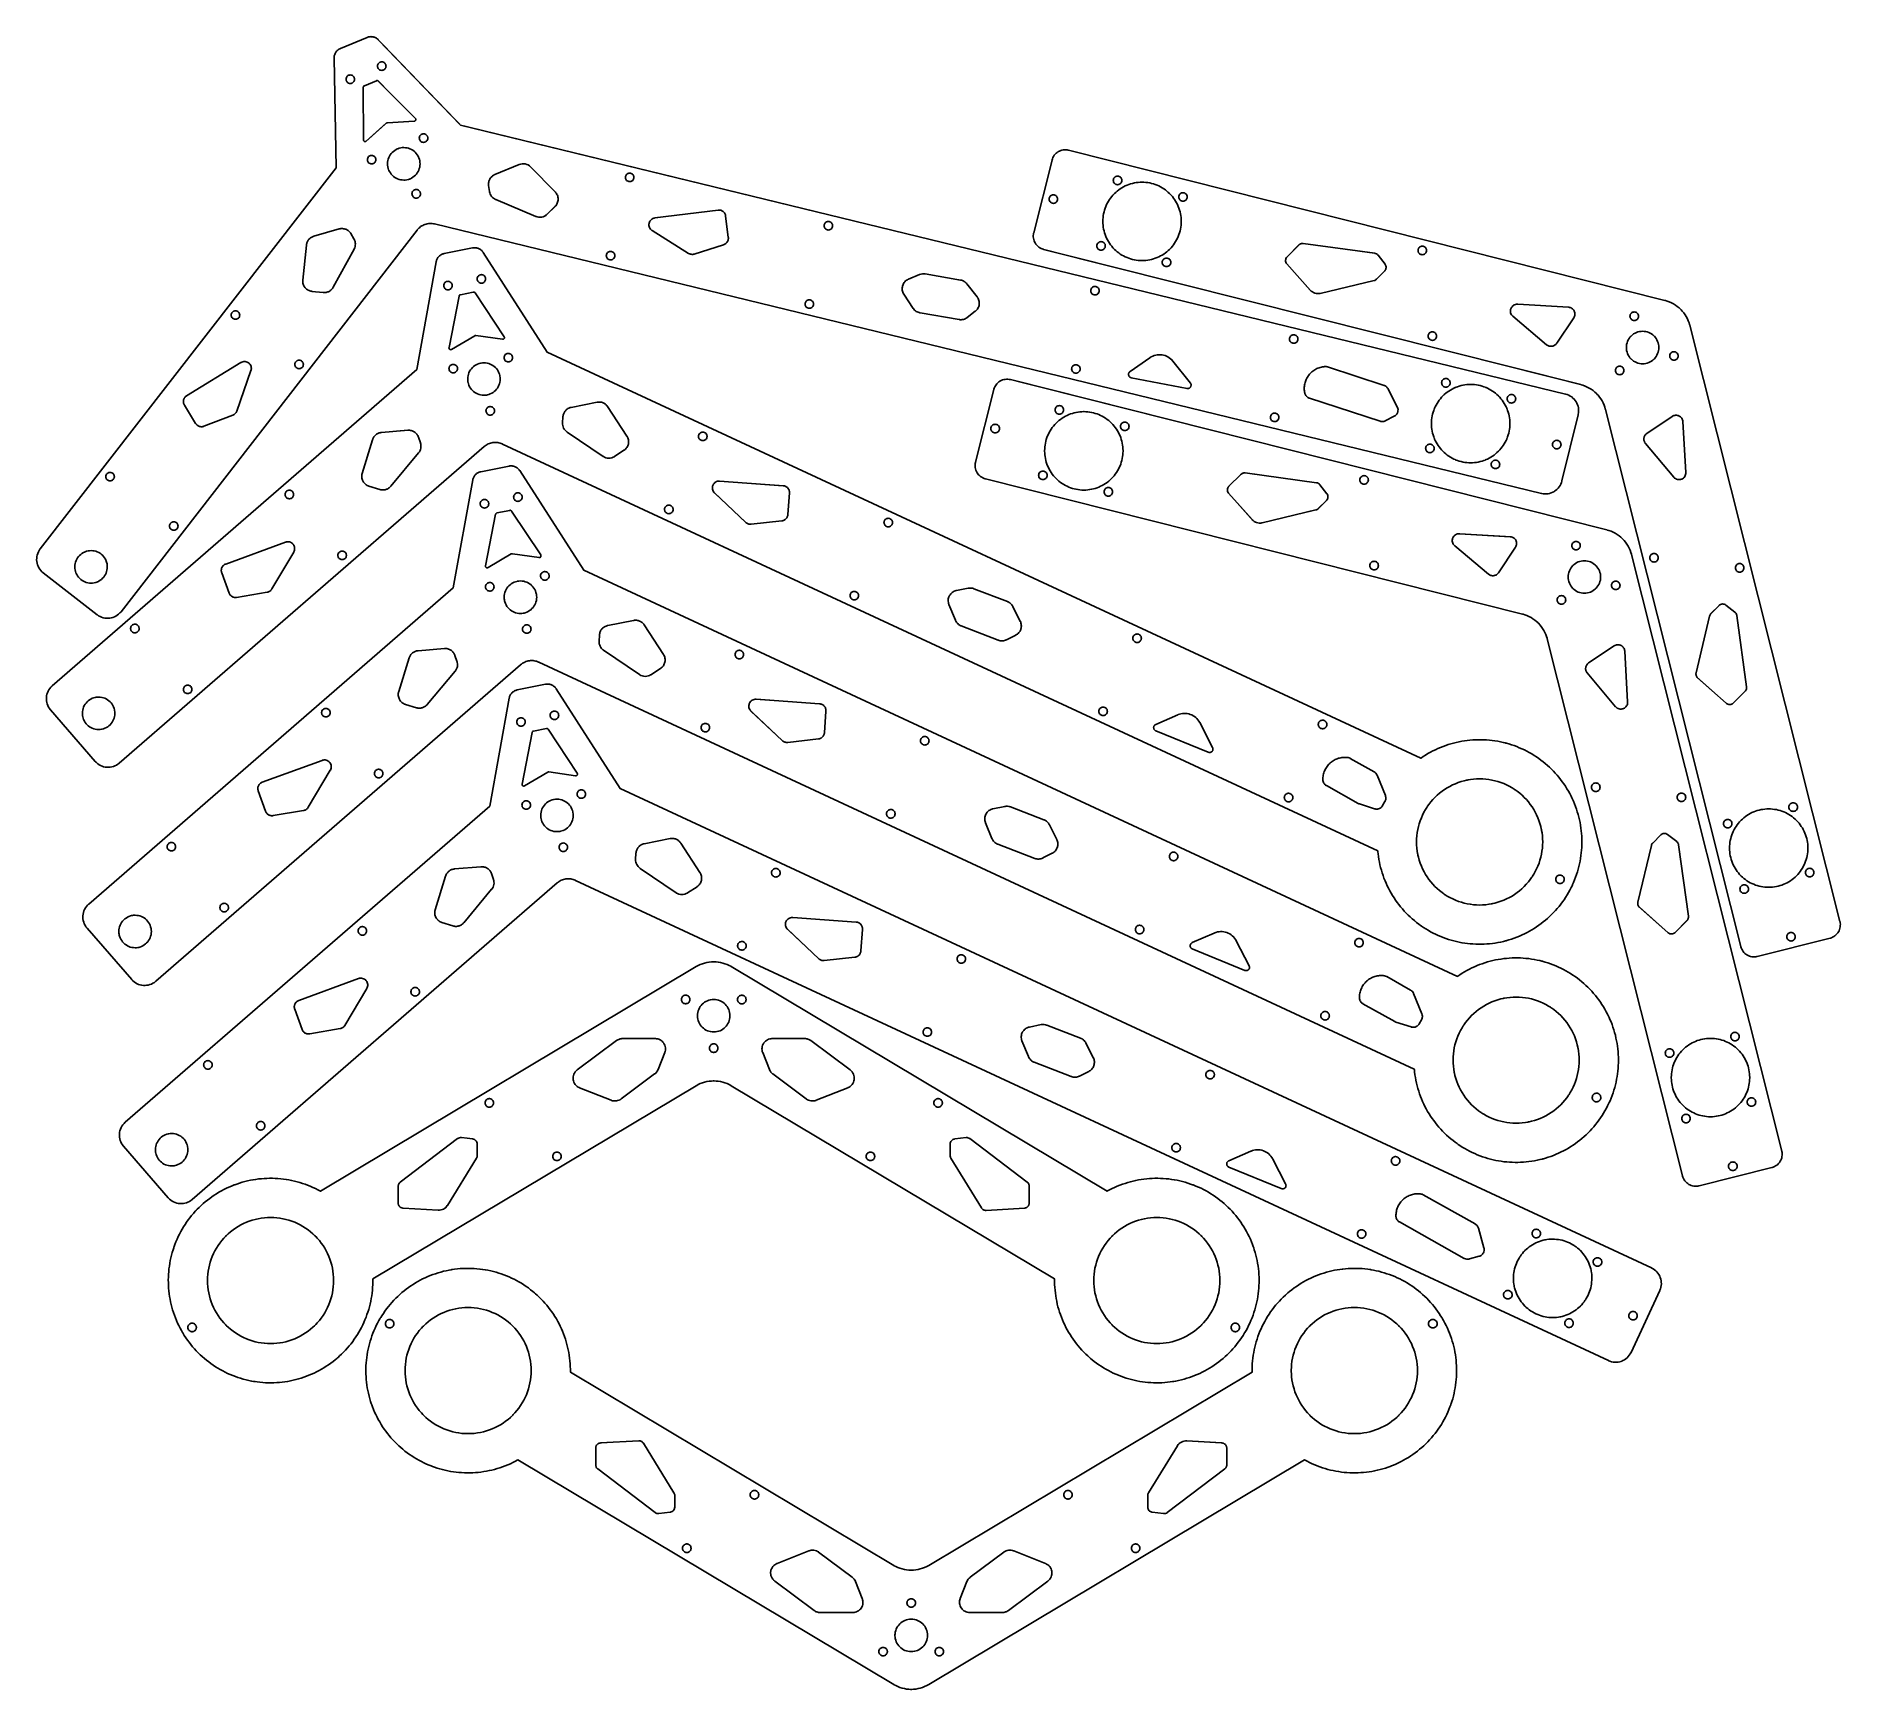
# Model space of a CAD drawing. Extents: x 0 to 529, y 0 to 485.
import ezdxf

# ---------------------------------------------------------------- set-up
doc = ezdxf.new("R2010")
doc.units = 0
doc.layers.get('0').update_dxf_attribs({"linetype": 'CONTINUOUS'})

msp = doc.modelspace()

# ---------------------------------------------------------------- linework, layer by layer
at = {"color": 0, "const_width": 0.3333}
for points in [[(448.697, 380.146), (448.821, 380.117), (449.188, 380), (449.651, 379.81), (450.089, 379.576), (450.494, 379.304), (450.869, 378.996), (451.211, 378.656), (451.517, 378.285), (451.786, 377.888), (452.015, 377.465), (452.204, 377.024), (452.35, 376.564), (452.451, 376.089), (452.506, 375.603), (452.511, 375.108), (452.468, 374.608), (452.403, 374.229), (452.372, 374.106), (447.64, 354.674), (447.611, 354.553), (447.5, 354.199), (447.315, 353.744), (447.086, 353.311), (446.818, 352.904), (446.511, 352.525), (446.168, 352.176), (445.79, 351.862), (445.487, 351.649), (445.382, 351.585), (445.276, 351.521), (444.946, 351.349), (444.494, 351.158), (444.026, 351.014), (443.549, 350.915), (443.064, 350.864), (442.575, 350.86), (442.086, 350.904), (441.719, 350.968), (441.6, 350.997), (116.911, 430.053), (116.821, 430.075), (116.551, 430.128), (116.19, 430.174), (115.829, 430.194), (115.471, 430.189), (115.115, 430.158), (114.763, 430.101), (114.418, 430.021), (114.079, 429.915), (113.748, 429.787), (113.428, 429.635), (113.118, 429.46), (112.82, 429.263), (112.536, 429.044), (112.266, 428.804), (112.013, 428.543), (111.834, 428.333), (111.778, 428.261), (24.9176, 316.315), (24.8393, 316.214), (24.5838, 315.928), (24.2196, 315.582), (23.8286, 315.278), (23.4142, 315.018), (22.9799, 314.803), (22.5292, 314.631), (22.0658, 314.503), (21.5932, 314.419), (21.1149, 314.382), (20.6343, 314.392), (20.155, 314.446), (19.6807, 314.547), (19.2147, 314.696), (18.7606, 314.893), (18.3218, 315.138), (18.0032, 315.351), (17.9022, 315.431), (2.1008, 327.69), (1.9998, 327.769), (1.7128, 328.025), (1.367, 328.389), (1.0639, 328.779), (0.804, 329.194), (0.5878, 329.628), (0.4156, 330.079), (0.288, 330.542), (0.2053, 331.015), (0.168, 331.493), (0.1765, 331.974), (0.2314, 332.453), (0.333, 332.928), (0.4818, 333.393), (0.6782, 333.847), (0.9226, 334.286), (1.1373, 334.606), (1.2156, 334.706), (87.9992, 446.553), (87.4193, 478.706), (87.4183, 478.762), (87.4239, 478.936), (87.4457, 479.161), (87.4843, 479.383), (87.539, 479.601), (87.6094, 479.813), (87.6949, 480.017), (87.7951, 480.215), (87.9094, 480.404), (88.0374, 480.585), (88.1785, 480.756), (88.3321, 480.915), (88.4976, 481.064), (88.675, 481.201), (88.8632, 481.325), (89.0619, 481.436), (89.2178, 481.51), (89.2708, 481.532), (97.0936, 484.772), (97.1465, 484.793), (97.309, 484.851), (97.5276, 484.914), (97.7485, 484.96), (97.9706, 484.988), (98.1929, 485), (98.4149, 484.996), (98.6353, 484.974), (98.8533, 484.938), (99.0681, 484.885), (99.2785, 484.815), (99.4839, 484.731), (99.6831, 484.632), (99.8753, 484.517), (100.06, 484.386), (100.235, 484.242), (100.361, 484.124), (100.401, 484.083), (124.521, 459.076), (448.697, 380.146)], [(100.932, 477.507), (100.99, 477.532), (101.174, 477.581), (101.419, 477.603), (101.659, 477.578), (101.889, 477.508), (102.1, 477.394), (102.288, 477.243), (102.445, 477.054), (102.541, 476.889), (102.565, 476.831), (102.589, 476.774), (102.638, 476.589), (102.661, 476.344), (102.635, 476.104), (102.565, 475.875), (102.453, 475.662), (102.301, 475.475), (102.112, 475.318), (101.947, 475.222), (101.889, 475.199), (101.83, 475.174), (101.646, 475.125), (101.402, 475.103), (101.161, 475.128), (100.932, 475.199), (100.72, 475.311), (100.532, 475.463), (100.375, 475.651), (100.279, 475.817), (100.255, 475.875), (100.231, 475.933), (100.183, 476.117), (100.16, 476.361), (100.185, 476.601), (100.255, 476.831), (100.368, 477.043), (100.52, 477.231), (100.709, 477.387), (100.874, 477.483), (100.932, 477.507)], [(91.6932, 473.681), (91.7512, 473.706), (91.9356, 473.754), (92.1803, 473.776), (92.4206, 473.751), (92.6499, 473.681), (92.8617, 473.568), (93.0493, 473.417), (93.2065, 473.228), (93.3022, 473.063), (93.3264, 473.004), (93.3504, 472.946), (93.3993, 472.762), (93.4218, 472.517), (93.3965, 472.276), (93.3264, 472.047), (93.2138, 471.836), (93.0618, 471.649), (92.8728, 471.492), (92.7081, 471.396), (92.6499, 471.371), (92.5917, 471.347), (92.4074, 471.299), (92.1626, 471.276), (91.9224, 471.301), (91.6931, 471.371), (91.4812, 471.483), (91.2936, 471.636), (91.1365, 471.825), (91.0407, 471.989), (91.0167, 472.047), (90.9925, 472.106), (90.9438, 472.29), (90.9211, 472.535), (90.9464, 472.775), (91.0165, 473.004), (91.1292, 473.217), (91.2813, 473.404), (91.4701, 473.561), (91.6349, 473.657), (91.6932, 473.681)], [(96.0294, 454.722), (96.0296, 454.686), (96.0507, 454.579), (96.1106, 454.451), (96.2039, 454.344), (96.2935, 454.282), (96.3263, 454.267), (96.3589, 454.253), (96.4654, 454.228), (96.6071, 454.229), (96.7426, 454.271), (96.8365, 454.328), (96.8632, 454.351), (102.747, 459.626), (102.768, 459.644), (102.89, 459.715), (103.025, 459.751), (103.054, 459.753), (110.944, 460.183), (110.98, 460.186), (111.086, 460.213), (111.211, 460.279), (111.313, 460.378), (111.371, 460.471), (111.384, 460.504), (111.397, 460.537), (111.415, 460.644), (111.406, 460.786), (111.358, 460.919), (111.297, 461.011), (111.272, 461.036), (100.392, 471.974), (100.366, 472), (100.273, 472.063), (100.136, 472.111), (99.9906, 472.119), (99.8804, 472.097), (99.8464, 472.083), (96.2961, 470.613), (96.2622, 470.599), (96.1689, 470.536), (96.0714, 470.428), (96.0092, 470.297), (95.9874, 470.186), (95.9875, 470.15), (96.0294, 454.722)], [(113.187, 456.387), (113.245, 456.411), (113.43, 456.461), (113.674, 456.483), (113.914, 456.458), (114.144, 456.387), (114.356, 456.275), (114.543, 456.124), (114.7, 455.935), (114.796, 455.769), (114.82, 455.711), (114.844, 455.653), (114.893, 455.469), (114.916, 455.224), (114.891, 454.983), (114.82, 454.754), (114.708, 454.543), (114.556, 454.356), (114.367, 454.197), (114.202, 454.101), (114.144, 454.078), (114.086, 454.054), (113.901, 454.006), (113.657, 453.982), (113.416, 454.008), (113.187, 454.078), (112.975, 454.19), (112.788, 454.343), (112.63, 454.532), (112.535, 454.696), (112.511, 454.754), (112.487, 454.813), (112.438, 454.997), (112.415, 455.242), (112.44, 455.482), (112.511, 455.711), (112.623, 455.924), (112.775, 456.111), (112.964, 456.268), (113.129, 456.364), (113.187, 456.387)], [(97.9615, 450.081), (98.0197, 450.106), (98.204, 450.154), (98.4486, 450.176), (98.6889, 450.151), (98.9182, 450.081), (99.13, 449.968), (99.3178, 449.817), (99.4749, 449.628), (99.5707, 449.463), (99.5947, 449.404), (99.6187, 449.346), (99.6676, 449.162), (99.6901, 448.918), (99.6649, 448.678), (99.5947, 448.447), (99.4822, 448.236), (99.3301, 448.049), (99.1412, 447.892), (98.9764, 447.796), (98.9183, 447.771), (98.86, 447.747), (98.6758, 447.699), (98.4311, 447.676), (98.1908, 447.701), (97.9615, 447.771), (97.7497, 447.883), (97.5619, 448.036), (97.4049, 448.225), (97.3092, 448.39), (97.285, 448.447), (97.2608, 448.506), (97.2121, 448.69), (97.1896, 448.935), (97.2147, 449.175), (97.285, 449.404), (97.3975, 449.617), (97.5496, 449.804), (97.7385, 449.961), (97.9033, 450.057), (97.9615, 450.081)], [(106.046, 452.096), (106.159, 452.142), (106.506, 452.258), (106.97, 452.374), (107.437, 452.44), (107.903, 452.46), (108.365, 452.433), (108.819, 452.362), (109.263, 452.25), (109.693, 452.096), (110.107, 451.9), (110.501, 451.667), (110.871, 451.394), (111.216, 451.088), (111.532, 450.743), (111.815, 450.367), (112.063, 449.957), (112.225, 449.629), (112.272, 449.517), (112.318, 449.404), (112.436, 449.057), (112.55, 448.592), (112.616, 448.125), (112.636, 447.66), (112.61, 447.199), (112.54, 446.744), (112.427, 446.3), (112.272, 445.869), (112.077, 445.456), (111.843, 445.063), (111.571, 444.692), (111.263, 444.346), (110.92, 444.031), (110.543, 443.747), (110.134, 443.5), (109.806, 443.338), (109.693, 443.29), (109.581, 443.244), (109.234, 443.126), (108.769, 443.013), (108.302, 442.946), (107.836, 442.926), (107.375, 442.953), (106.92, 443.024), (106.476, 443.136), (106.046, 443.29), (105.633, 443.486), (105.239, 443.719), (104.868, 443.992), (104.523, 444.3), (104.207, 444.643), (103.924, 445.019), (103.677, 445.429), (103.514, 445.757), (103.467, 445.869), (103.421, 445.982), (103.304, 446.329), (103.189, 446.794), (103.123, 447.261), (103.103, 447.726), (103.129, 448.188), (103.2, 448.643), (103.313, 449.086), (103.467, 449.517), (103.662, 449.931), (103.896, 450.324), (104.168, 450.694), (104.476, 451.04), (104.819, 451.356), (105.196, 451.639), (105.605, 451.886), (105.934, 452.049), (106.046, 452.096)], [(295.569, 422.61), (295.474, 422.633), (295.192, 422.725), (294.828, 422.876), (294.483, 423.061), (294.16, 423.278), (293.858, 423.526), (293.582, 423.803), (293.333, 424.107), (293.164, 424.351), (293.114, 424.436), (293.063, 424.521), (292.928, 424.786), (292.778, 425.149), (292.665, 425.524), (292.589, 425.907), (292.551, 426.294), (292.551, 426.686), (292.59, 427.076), (292.644, 427.369), (292.668, 427.465), (298.043, 448.799), (298.067, 448.894), (298.158, 449.178), (298.31, 449.54), (298.494, 449.885), (298.711, 450.208), (298.96, 450.51), (299.236, 450.786), (299.54, 451.036), (299.785, 451.204), (299.869, 451.256), (299.954, 451.306), (300.219, 451.442), (300.582, 451.59), (300.957, 451.703), (301.34, 451.779), (301.728, 451.817), (302.119, 451.817), (302.51, 451.778), (302.803, 451.725), (302.899, 451.7), (477.86, 407.622), (478.024, 407.582), (478.51, 407.436), (479.143, 407.206), (479.757, 406.935), (480.353, 406.624), (480.925, 406.272), (481.472, 405.883), (481.994, 405.458), (482.369, 405.117), (482.489, 404.997), (482.608, 404.878), (482.95, 404.503), (483.375, 403.981), (483.764, 403.433), (484.115, 402.861), (484.426, 402.267), (484.697, 401.651), (484.928, 401.018), (485.074, 400.532), (485.114, 400.368), (529.192, 225.407), (529.217, 225.308), (529.272, 225.006), (529.31, 224.606), (529.308, 224.21), (529.267, 223.821), (529.189, 223.44), (529.075, 223.072), (528.928, 222.717), (528.747, 222.378), (528.535, 222.058), (528.292, 221.76), (528.021, 221.485), (527.724, 221.236), (527.4, 221.017), (527.051, 220.826), (526.682, 220.671), (526.389, 220.576), (526.29, 220.551), (504.957, 215.176), (504.857, 215.151), (504.556, 215.097), (504.156, 215.058), (503.76, 215.061), (503.369, 215.101), (502.99, 215.179), (502.621, 215.293), (502.267, 215.44), (501.928, 215.622), (501.608, 215.835), (501.31, 216.076), (501.035, 216.347), (500.786, 216.646), (500.565, 216.969), (500.376, 217.317), (500.221, 217.686), (500.125, 217.979), (500.1, 218.078), (460.403, 375.657), (460.361, 375.821), (460.215, 376.307), (459.986, 376.939), (459.714, 377.554), (459.403, 378.149), (459.053, 378.721), (458.664, 379.269), (458.238, 379.792), (457.896, 380.165), (457.776, 380.285), (457.657, 380.404), (457.283, 380.747), (456.761, 381.172), (456.213, 381.561), (455.64, 381.911), (455.046, 382.224), (454.431, 382.494), (453.797, 382.724), (453.313, 382.869), (453.149, 382.911), (295.569, 422.61)], [(133.024, 439.546), (133.038, 439.449), (133.105, 439.162), (133.233, 438.799), (133.405, 438.456), (133.618, 438.139), (133.87, 437.853), (134.158, 437.599), (134.478, 437.382), (134.738, 437.246), (134.828, 437.207), (146.597, 432.243), (146.7, 432.199), (147.022, 432.1), (147.456, 432.022), (147.893, 432.01), (148.324, 432.06), (148.744, 432.172), (149.146, 432.344), (149.521, 432.575), (149.783, 432.786), (149.864, 432.865), (152.246, 435.201), (152.299, 435.253), (152.447, 435.419), (152.625, 435.654), (152.779, 435.904), (152.906, 436.168), (153.007, 436.443), (153.082, 436.726), (153.128, 437.017), (153.144, 437.239), (153.146, 437.314), (153.146, 437.388), (153.135, 437.61), (153.093, 437.903), (153.025, 438.188), (152.929, 438.464), (152.807, 438.729), (152.658, 438.983), (152.485, 439.222), (152.34, 439.39), (152.288, 439.443), (145.049, 446.826), (144.969, 446.907), (144.708, 447.126), (144.332, 447.367), (143.929, 447.547), (143.507, 447.665), (143.071, 447.722), (142.629, 447.714), (142.19, 447.64), (141.864, 447.542), (141.758, 447.499), (134.59, 444.528), (134.531, 444.504), (134.358, 444.421), (134.14, 444.296), (133.935, 444.156), (133.743, 443.999), (133.567, 443.828), (133.405, 443.644), (133.26, 443.449), (133.131, 443.242), (133.019, 443.025), (132.925, 442.8), (132.849, 442.568), (132.792, 442.329), (132.755, 442.085), (132.738, 441.836), (132.743, 441.585), (132.759, 441.394), (132.768, 441.331), (133.024, 439.546)], [(173.65, 444.881), (173.707, 444.904), (173.892, 444.954), (174.136, 444.976), (174.376, 444.951), (174.606, 444.881), (174.818, 444.768), (175.006, 444.617), (175.163, 444.428), (175.258, 444.263), (175.283, 444.204), (175.307, 444.146), (175.356, 443.961), (175.378, 443.717), (175.353, 443.476), (175.282, 443.247), (175.169, 443.036), (175.018, 442.849), (174.829, 442.69), (174.664, 442.594), (174.606, 442.571), (174.549, 442.547), (174.364, 442.499), (174.119, 442.475), (173.879, 442.501), (173.65, 442.571), (173.438, 442.683), (173.25, 442.836), (173.093, 443.025), (172.997, 443.189), (172.972, 443.247), (172.949, 443.306), (172.9, 443.49), (172.878, 443.735), (172.903, 443.975), (172.974, 444.204), (173.086, 444.415), (173.237, 444.604), (173.426, 444.761), (173.592, 444.857), (173.65, 444.881)], [(111.036, 440.049), (111.094, 440.072), (111.278, 440.122), (111.523, 440.144), (111.763, 440.119), (111.993, 440.049), (112.205, 439.936), (112.392, 439.785), (112.549, 439.596), (112.645, 439.431), (112.669, 439.372), (112.693, 439.314), (112.742, 439.129), (112.765, 438.885), (112.739, 438.644), (112.669, 438.415), (112.557, 438.204), (112.405, 438.015), (112.216, 437.858), (112.051, 437.763), (111.993, 437.739), (111.935, 437.715), (111.75, 437.667), (111.506, 437.643), (111.265, 437.668), (111.036, 437.739), (110.824, 437.851), (110.637, 438.004), (110.479, 438.193), (110.384, 438.357), (110.36, 438.415), (110.335, 438.474), (110.287, 438.658), (110.264, 438.903), (110.289, 439.143), (110.36, 439.372), (110.472, 439.583), (110.624, 439.772), (110.813, 439.929), (110.978, 440.025), (111.036, 440.049)], [(316.315, 422.671), (316.214, 422.772), (315.921, 423.085), (315.551, 423.515), (315.203, 423.961), (314.879, 424.422), (314.578, 424.899), (314.301, 425.388), (314.049, 425.889), (313.822, 426.403), (313.619, 426.925), (313.443, 427.458), (313.293, 428), (313.169, 428.549), (313.072, 429.106), (313.003, 429.667), (312.961, 430.233), (312.946, 430.661), (312.946, 430.803), (312.946, 430.946), (312.961, 431.374), (313.003, 431.94), (313.072, 432.501), (313.169, 433.057), (313.293, 433.606), (313.443, 434.147), (313.619, 434.681), (313.822, 435.204), (314.049, 435.717), (314.301, 436.218), (314.578, 436.707), (314.879, 437.183), (315.203, 437.644), (315.551, 438.092), (315.921, 438.522), (316.214, 438.833), (316.315, 438.935), (316.415, 439.036), (316.728, 439.328), (317.158, 439.699), (317.604, 440.046), (318.067, 440.371), (318.542, 440.672), (319.031, 440.949), (319.533, 441.2), (320.046, 441.428), (320.569, 441.629), (321.101, 441.806), (321.643, 441.957), (322.193, 442.081), (322.749, 442.178), (323.31, 442.247), (323.876, 442.289), (324.304, 442.303), (324.446, 442.303), (324.589, 442.303), (325.017, 442.289), (325.583, 442.247), (326.144, 442.178), (326.7, 442.081), (327.25, 441.957), (327.792, 441.806), (328.324, 441.629), (328.847, 441.428), (329.36, 441.2), (329.861, 440.949), (330.351, 440.672), (330.826, 440.371), (331.289, 440.046), (331.735, 439.699), (332.165, 439.328), (332.478, 439.036), (332.578, 438.935), (332.679, 438.833), (332.971, 438.522), (333.342, 438.092), (333.69, 437.644), (334.014, 437.183), (334.315, 436.707), (334.592, 436.218), (334.844, 435.717), (335.071, 435.204), (335.274, 434.681), (335.45, 434.147), (335.6, 433.606), (335.724, 433.057), (335.821, 432.501), (335.89, 431.94), (335.932, 431.374), (335.946, 430.946), (335.946, 430.803), (335.946, 430.661), (335.932, 430.233), (335.89, 429.667), (335.821, 429.106), (335.724, 428.549), (335.6, 428), (335.45, 427.458), (335.274, 426.925), (335.071, 426.403), (334.844, 425.889), (334.592, 425.388), (334.315, 424.899), (334.014, 424.422), (333.69, 423.961), (333.342, 423.515), (332.971, 423.085), (332.679, 422.772), (332.578, 422.671), (332.478, 422.571), (332.165, 422.278), (331.735, 421.907), (331.289, 421.56), (330.826, 421.235), (330.351, 420.935), (329.861, 420.658), (329.36, 420.406), (328.847, 420.178), (328.324, 419.976), (327.792, 419.8), (327.25, 419.65), (326.7, 419.526), (326.144, 419.429), (325.583, 419.36), (325.017, 419.317), (324.589, 419.303), (324.446, 419.303), (324.304, 419.303), (323.876, 419.317), (323.31, 419.36), (322.749, 419.429), (322.193, 419.526), (321.643, 419.65), (321.101, 419.8), (320.569, 419.976), (320.046, 420.178), (319.533, 420.406), (319.031, 420.658), (318.542, 420.935), (318.067, 421.235), (317.604, 421.56), (317.158, 421.907), (316.728, 422.278), (316.415, 422.571), (316.315, 422.671)], [(316.381, 441.938), (316.336, 441.982), (316.219, 442.135), (316.106, 442.351), (316.036, 442.583), (316.014, 442.822), (316.036, 443.061), (316.106, 443.292), (316.219, 443.51), (316.336, 443.661), (316.381, 443.706), (316.425, 443.75), (316.576, 443.865), (316.793, 443.981), (317.025, 444.049), (317.264, 444.072), (317.503, 444.049), (317.735, 443.981), (317.951, 443.865), (318.103, 443.75), (318.147, 443.706), (318.192, 443.661), (318.308, 443.51), (318.422, 443.292), (318.492, 443.061), (318.514, 442.822), (318.492, 442.583), (318.422, 442.351), (318.308, 442.135), (318.192, 441.982), (318.147, 441.938), (318.103, 441.893), (317.951, 441.778), (317.735, 441.664), (317.503, 441.594), (317.264, 441.572), (317.025, 441.594), (316.793, 441.664), (316.576, 441.778), (316.425, 441.893), (316.381, 441.938)], [(191.4, 421.435), (191.446, 421.406), (191.592, 421.329), (191.792, 421.246), (191.997, 421.183), (192.21, 421.146), (192.424, 421.129), (192.639, 421.138), (192.854, 421.168), (193.014, 421.206), (193.067, 421.222), (201.7, 423.958), (201.743, 423.971), (201.868, 424.019), (202.028, 424.094), (202.179, 424.183), (202.321, 424.283), (202.451, 424.394), (202.572, 424.515), (202.682, 424.646), (202.781, 424.786), (202.865, 424.933), (202.939, 425.088), (202.999, 425.247), (203.044, 425.414), (203.076, 425.583), (203.093, 425.757), (203.094, 425.935), (203.086, 426.068), (203.081, 426.112), (202.294, 432.393), (202.289, 432.443), (202.26, 432.594), (202.204, 432.787), (202.132, 432.971), (202.042, 433.146), (201.938, 433.308), (201.817, 433.46), (201.683, 433.599), (201.538, 433.724), (201.381, 433.833), (201.214, 433.929), (201.038, 434.007), (200.854, 434.069), (200.663, 434.114), (200.467, 434.139), (200.265, 434.144), (200.112, 434.135), (200.061, 434.129), (181.535, 431.81), (181.458, 431.8), (181.228, 431.747), (180.94, 431.639), (180.675, 431.49), (180.436, 431.304), (180.229, 431.085), (180.056, 430.833), (179.922, 430.557), (179.847, 430.333), (179.831, 430.258), (179.814, 430.182), (179.788, 429.947), (179.792, 429.64), (179.843, 429.34), (179.939, 429.053), (180.076, 428.783), (180.254, 428.537), (180.469, 428.318), (180.656, 428.172), (180.721, 428.131), (191.4, 421.435)], [(297.556, 436.471), (297.511, 436.515), (297.394, 436.667), (297.281, 436.885), (297.213, 437.117), (297.189, 437.356), (297.213, 437.594), (297.281, 437.825), (297.394, 438.043), (297.511, 438.194), (297.556, 438.239), (297.6, 438.283), (297.751, 438.399), (297.968, 438.514), (298.2, 438.582), (298.439, 438.606), (298.678, 438.582), (298.91, 438.514), (299.126, 438.399), (299.278, 438.283), (299.324, 438.239), (299.368, 438.194), (299.483, 438.043), (299.597, 437.825), (299.667, 437.594), (299.689, 437.356), (299.667, 437.117), (299.597, 436.885), (299.483, 436.667), (299.368, 436.515), (299.324, 436.471), (299.278, 436.426), (299.126, 436.311), (298.91, 436.197), (298.678, 436.128), (298.439, 436.106), (298.2, 436.128), (297.968, 436.197), (297.751, 436.311), (297.6, 436.426), (297.556, 436.471)], [(335.581, 437.101), (335.536, 437.146), (335.419, 437.297), (335.306, 437.514), (335.237, 437.746), (335.214, 437.985), (335.237, 438.224), (335.306, 438.456), (335.419, 438.672), (335.536, 438.824), (335.581, 438.868), (335.625, 438.914), (335.776, 439.029), (335.993, 439.143), (336.225, 439.213), (336.464, 439.235), (336.703, 439.213), (336.935, 439.143), (337.151, 439.029), (337.303, 438.914), (337.349, 438.868), (337.393, 438.824), (337.508, 438.672), (337.622, 438.456), (337.692, 438.224), (337.714, 437.985), (337.692, 437.746), (337.622, 437.514), (337.508, 437.297), (337.393, 437.146), (337.349, 437.101), (337.303, 437.057), (337.151, 436.94), (336.935, 436.826), (336.703, 436.758), (336.464, 436.735), (336.225, 436.758), (335.993, 436.826), (335.776, 436.94), (335.625, 437.057), (335.581, 437.101)], [(231.946, 430.686), (232.004, 430.711), (232.189, 430.76), (232.433, 430.782), (232.674, 430.757), (232.903, 430.686), (233.115, 430.574), (233.303, 430.422), (233.46, 430.233), (233.556, 430.068), (233.579, 430.01), (233.604, 429.951), (233.653, 429.768), (233.675, 429.522), (233.65, 429.282), (233.579, 429.053), (233.467, 428.842), (233.315, 428.654), (233.126, 428.497), (232.961, 428.401), (232.903, 428.376), (232.844, 428.353), (232.661, 428.304), (232.415, 428.282), (232.176, 428.307), (231.946, 428.376), (231.735, 428.489), (231.547, 428.642), (231.39, 428.831), (231.294, 428.994), (231.269, 429.053), (231.246, 429.111), (231.197, 429.296), (231.175, 429.54), (231.2, 429.781), (231.269, 430.01), (231.382, 430.222), (231.535, 430.41), (231.724, 430.567), (231.888, 430.662), (231.946, 430.686)], [(78.2472, 413.582), (78.2396, 413.508), (78.2312, 413.286), (78.2444, 412.992), (78.2861, 412.7), (78.3558, 412.417), (78.4529, 412.14), (78.5768, 411.875), (78.7267, 411.621), (78.8554, 411.439), (78.9022, 411.381), (78.9489, 411.324), (79.1004, 411.16), (79.3179, 410.961), (79.5528, 410.786), (79.8031, 410.633), (80.0669, 410.507), (80.3425, 410.407), (80.6279, 410.333), (80.8478, 410.296), (80.9214, 410.287), (84.2408, 409.943), (84.2968, 409.938), (84.4657, 409.929), (84.6889, 409.931), (84.9096, 409.949), (85.1268, 409.983), (85.3399, 410.033), (85.5481, 410.099), (85.7504, 410.178), (85.9464, 410.272), (86.1349, 410.381), (86.3154, 410.501), (86.4869, 410.636), (86.6489, 410.783), (86.8003, 410.943), (86.9406, 411.114), (87.0686, 411.297), (87.1571, 411.44), (87.184, 411.49), (93.3028, 422.703), (93.3494, 422.789), (93.4674, 423.058), (93.5833, 423.426), (93.6506, 423.804), (93.669, 424.185), (93.639, 424.565), (93.5606, 424.942), (93.4336, 425.306), (93.3076, 425.571), (93.2583, 425.656), (92.3472, 427.213), (92.315, 427.267), (92.2093, 427.426), (92.0557, 427.626), (91.8878, 427.81), (91.7065, 427.978), (91.5133, 428.131), (91.3094, 428.265), (91.0957, 428.382), (90.8735, 428.482), (90.644, 428.563), (90.4083, 428.625), (90.1676, 428.669), (89.9232, 428.693), (89.6761, 428.696), (89.4276, 428.679), (89.1788, 428.64), (88.9921, 428.599), (88.931, 428.581), (81.4718, 426.44), (81.4171, 426.425), (81.255, 426.369), (81.0465, 426.283), (80.8467, 426.182), (80.6563, 426.067), (80.4757, 425.939), (80.3057, 425.799), (80.1468, 425.647), (79.9996, 425.483), (79.8647, 425.31), (79.7428, 425.126), (79.6343, 424.935), (79.54, 424.735), (79.4603, 424.528), (79.3958, 424.313), (79.3472, 424.093), (79.321, 423.924), (79.3151, 423.867), (78.2472, 413.582)], [(311.544, 422.737), (311.5, 422.782), (311.385, 422.933), (311.271, 423.151), (311.201, 423.382), (311.179, 423.621), (311.201, 423.86), (311.271, 424.092), (311.385, 424.31), (311.5, 424.461), (311.544, 424.506), (311.589, 424.55), (311.742, 424.665), (311.958, 424.779), (312.19, 424.849), (312.429, 424.871), (312.668, 424.849), (312.899, 424.779), (313.117, 424.665), (313.268, 424.55), (313.313, 424.506), (313.357, 424.461), (313.472, 424.31), (313.588, 424.092), (313.656, 423.86), (313.679, 423.621), (313.656, 423.382), (313.588, 423.151), (313.472, 422.933), (313.357, 422.782), (313.313, 422.737), (313.268, 422.693), (313.117, 422.578), (312.899, 422.463), (312.668, 422.394), (312.429, 422.371), (312.19, 422.394), (311.958, 422.463), (311.742, 422.578), (311.589, 422.693), (311.544, 422.737)], [(373.801, 410.626), (373.869, 410.55), (374.094, 410.339), (374.418, 410.099), (374.769, 409.904), (375.142, 409.758), (375.529, 409.664), (375.928, 409.622), (376.332, 409.633), (376.638, 409.678), (376.737, 409.701), (392.513, 413.453), (392.563, 413.465), (392.711, 413.515), (392.897, 413.603), (393.069, 413.715), (393.19, 413.815), (393.226, 413.851), (395.622, 416.247), (395.671, 416.296), (395.8, 416.461), (395.932, 416.699), (396.018, 416.951), (396.058, 417.215), (396.051, 417.481), (395.997, 417.743), (395.896, 417.994), (395.787, 418.175), (395.744, 418.229), (393.683, 420.878), (393.639, 420.935), (393.483, 421.089), (393.249, 421.256), (392.986, 421.375), (392.775, 421.433), (392.704, 421.443), (371.749, 424.317), (371.706, 424.322), (371.575, 424.331), (371.401, 424.324), (371.232, 424.297), (371.067, 424.251), (370.907, 424.188), (370.756, 424.107), (370.615, 424.007), (370.515, 423.922), (370.485, 423.89), (366.997, 420.404), (366.946, 420.353), (366.811, 420.179), (366.676, 419.929), (366.592, 419.662), (366.558, 419.388), (366.576, 419.11), (366.644, 418.839), (366.765, 418.582), (366.889, 418.401), (366.938, 418.347), (373.801, 410.626)], [(405.782, 421.396), (405.737, 421.44), (405.621, 421.592), (405.507, 421.808), (405.439, 422.04), (405.415, 422.279), (405.439, 422.518), (405.507, 422.75), (405.621, 422.967), (405.737, 423.118), (405.782, 423.162), (405.826, 423.208), (405.978, 423.324), (406.196, 423.438), (406.426, 423.507), (406.665, 423.529), (406.904, 423.507), (407.136, 423.438), (407.353, 423.324), (407.506, 423.208), (407.55, 423.162), (407.594, 423.118), (407.71, 422.967), (407.824, 422.75), (407.893, 422.518), (407.915, 422.279), (407.893, 422.04), (407.824, 421.808), (407.71, 421.592), (407.594, 421.44), (407.55, 421.396), (407.506, 421.351), (407.353, 421.235), (407.136, 421.121), (406.904, 421.053), (406.665, 421.029), (406.426, 421.053), (406.196, 421.121), (405.978, 421.235), (405.826, 421.351), (405.782, 421.396)], [(406.253, 273.318), (406.422, 273.438), (406.939, 273.786), (407.635, 274.233), (408.342, 274.66), (409.058, 275.065), (409.783, 275.451), (410.518, 275.815), (411.261, 276.16), (412.011, 276.482), (412.769, 276.783), (413.533, 277.065), (414.306, 277.324), (415.083, 277.563), (415.867, 277.779), (416.654, 277.975), (417.447, 278.15), (418.244, 278.303), (419.046, 278.433), (419.851, 278.543), (420.658, 278.631), (421.468, 278.696), (422.281, 278.74), (423.094, 278.761), (423.91, 278.761), (424.725, 278.739), (425.54, 278.694), (426.356, 278.626), (427.171, 278.537), (427.985, 278.425), (428.797, 278.29), (429.607, 278.133), (430.415, 277.954), (431.019, 277.804), (431.219, 277.75), (431.421, 277.697), (432.018, 277.526), (432.808, 277.279), (433.59, 277.013), (434.361, 276.725), (435.122, 276.417), (435.874, 276.089), (436.614, 275.74), (437.344, 275.372), (438.063, 274.986), (438.769, 274.581), (439.464, 274.157), (440.146, 273.714), (440.817, 273.254), (441.472, 272.776), (442.117, 272.281), (442.746, 271.768), (443.361, 271.237), (443.963, 270.692), (444.549, 270.129), (445.119, 269.551), (445.675, 268.957), (446.214, 268.349), (446.737, 267.724), (447.244, 267.085), (447.735, 266.431), (448.208, 265.763), (448.662, 265.081), (449.1, 264.386), (449.519, 263.676), (449.919, 262.956), (450.301, 262.221), (450.575, 261.661), (450.662, 261.474), (450.751, 261.286), (451.004, 260.717), (451.324, 259.954), (451.621, 259.183), (451.896, 258.408), (452.15, 257.626), (452.381, 256.84), (452.59, 256.049), (452.778, 255.254), (452.944, 254.456), (453.088, 253.653), (453.21, 252.849), (453.308, 252.04), (453.386, 251.232), (453.443, 250.422), (453.476, 249.61), (453.489, 248.799), (453.478, 247.986), (453.446, 247.175), (453.393, 246.365), (453.317, 245.556), (453.218, 244.749), (453.099, 243.943), (452.957, 243.14), (452.793, 242.342), (452.607, 241.546), (452.4, 240.754), (452.169, 239.968), (451.918, 239.186), (451.644, 238.408), (451.349, 237.639), (451.032, 236.874), (450.779, 236.304), (450.692, 236.117), (450.604, 235.929), (450.332, 235.369), (449.953, 234.633), (449.554, 233.911), (449.136, 233.201), (448.7, 232.504), (448.247, 231.822), (447.775, 231.153), (447.287, 230.499), (446.782, 229.858), (446.26, 229.232), (445.721, 228.622), (445.167, 228.026), (444.597, 227.447), (444.013, 226.883), (443.412, 226.336), (442.799, 225.804), (442.169, 225.29), (441.528, 224.793), (440.872, 224.314), (440.204, 223.851), (439.522, 223.408), (438.829, 222.982), (438.122, 222.575), (437.406, 222.188), (436.676, 221.818), (435.936, 221.468), (435.186, 221.139), (434.425, 220.828), (433.654, 220.539), (432.874, 220.269), (432.085, 220.022), (431.486, 219.849), (431.286, 219.794), (431.086, 219.742), (430.482, 219.59), (429.675, 219.408), (428.864, 219.25), (428.053, 219.112), (427.239, 218.999), (426.425, 218.908), (425.61, 218.839), (424.793, 218.792), (423.978, 218.768), (423.162, 218.765), (422.35, 218.785), (421.537, 218.828), (420.726, 218.892), (419.919, 218.976), (419.114, 219.085), (418.313, 219.214), (417.515, 219.365), (416.722, 219.538), (415.933, 219.731), (415.149, 219.946), (414.371, 220.183), (413.599, 220.44), (412.833, 220.719), (412.075, 221.019), (411.324, 221.34), (410.581, 221.683), (409.844, 222.046), (409.118, 222.429), (408.401, 222.833), (407.694, 223.258), (406.996, 223.704), (406.479, 224.051), (406.31, 224.169), (406.139, 224.289), (405.636, 224.654), (404.978, 225.156), (404.335, 225.674), (403.708, 226.208), (403.099, 226.758), (402.504, 227.324), (401.928, 227.904), (401.368, 228.499), (400.825, 229.108), (400.299, 229.731), (399.792, 230.367), (399.301, 231.015), (398.829, 231.678), (398.376, 232.351), (397.942, 233.037), (397.525, 233.735), (397.128, 234.442), (396.75, 235.161), (396.392, 235.89), (396.053, 236.629), (395.733, 237.376), (395.435, 238.133), (395.157, 238.9), (394.899, 239.674), (394.661, 240.456), (394.446, 241.244), (394.251, 242.042), (394.078, 242.844), (393.926, 243.654), (393.797, 244.468), (393.69, 245.289), (393.624, 245.908), (393.606, 246.115), (136.807, 365.503), (136.724, 365.542), (136.469, 365.646), (136.124, 365.763), (135.774, 365.853), (135.422, 365.917), (135.067, 365.956), (134.711, 365.969), (134.356, 365.957), (134.003, 365.921), (133.654, 365.858), (133.31, 365.772), (132.972, 365.661), (132.641, 365.526), (132.32, 365.367), (132.008, 365.183), (131.709, 364.976), (131.492, 364.806), (131.423, 364.746), (24.3928, 271.897), (24.2962, 271.814), (23.9897, 271.582), (23.565, 271.314), (23.1224, 271.093), (22.6651, 270.919), (22.1969, 270.792), (21.7215, 270.711), (21.2421, 270.675), (20.7624, 270.686), (20.286, 270.743), (19.8164, 270.846), (19.3571, 270.993), (18.9115, 271.185), (18.4836, 271.422), (18.0765, 271.703), (17.6939, 272.029), (17.4232, 272.301), (17.3394, 272.397), (4.2336, 287.506), (4.1498, 287.601), (3.9181, 287.908), (3.65, 288.333), (3.4291, 288.776), (3.255, 289.233), (3.1277, 289.701), (3.0467, 290.176), (3.0119, 290.656), (3.0231, 291.136), (3.0798, 291.612), (3.1819, 292.082), (3.3292, 292.542), (3.5214, 292.986), (3.7582, 293.414), (4.0394, 293.822), (4.3648, 294.204), (4.6375, 294.475), (4.734, 294.558), (111.67, 387.326), (117.374, 418.974), (117.384, 419.031), (117.424, 419.199), (117.489, 419.417), (117.57, 419.626), (117.666, 419.829), (117.777, 420.022), (117.901, 420.207), (118.037, 420.381), (118.186, 420.544), (118.347, 420.696), (118.519, 420.836), (118.701, 420.963), (118.892, 421.076), (119.093, 421.176), (119.302, 421.261), (119.518, 421.331), (119.685, 421.374), (119.742, 421.385), (128.046, 423.036), (128.102, 423.047), (128.273, 423.072), (128.5, 423.09), (128.725, 423.093), (128.948, 423.076), (129.169, 423.046), (129.386, 422.997), (129.598, 422.933), (129.804, 422.856), (130.005, 422.761), (130.198, 422.653), (130.383, 422.529), (130.558, 422.393), (130.725, 422.243), (130.88, 422.079), (131.024, 421.904), (131.124, 421.764), (131.156, 421.715), (149.933, 392.485), (406.253, 273.318)], [(168.057, 421.911), (168.115, 421.936), (168.3, 421.985), (168.544, 422.007), (168.785, 421.982), (169.014, 421.911), (169.225, 421.799), (169.413, 421.647), (169.571, 421.458), (169.667, 421.293), (169.69, 421.235), (169.714, 421.176), (169.763, 420.993), (169.786, 420.749), (169.76, 420.508), (169.69, 420.278), (169.578, 420.067), (169.425, 419.879), (169.236, 419.722), (169.072, 419.626), (169.014, 419.601), (168.956, 419.578), (168.771, 419.529), (168.526, 419.507), (168.286, 419.532), (168.057, 419.601), (167.844, 419.714), (167.657, 419.867), (167.5, 420.056), (167.404, 420.221), (167.381, 420.278), (167.357, 420.336), (167.307, 420.521), (167.285, 420.765), (167.31, 421.006), (167.381, 421.235), (167.493, 421.447), (167.644, 421.635), (167.833, 421.792), (167.999, 421.888), (168.057, 421.911)], [(330.744, 417.9), (330.7, 417.944), (330.585, 418.096), (330.471, 418.314), (330.401, 418.546), (330.379, 418.785), (330.401, 419.024), (330.471, 419.254), (330.585, 419.472), (330.7, 419.624), (330.744, 419.668), (330.789, 419.713), (330.942, 419.828), (331.158, 419.943), (331.39, 420.011), (331.629, 420.035), (331.868, 420.011), (332.1, 419.943), (332.317, 419.828), (332.468, 419.713), (332.513, 419.668), (332.557, 419.624), (332.674, 419.472), (332.787, 419.254), (332.856, 419.024), (332.879, 418.785), (332.856, 418.546), (332.787, 418.314), (332.674, 418.096), (332.557, 417.944), (332.513, 417.9), (332.468, 417.856), (332.317, 417.74), (332.1, 417.626), (331.868, 417.557), (331.629, 417.535), (331.39, 417.557), (331.158, 417.626), (330.942, 417.74), (330.789, 417.856), (330.744, 417.9)], [(120.586, 413.211), (120.648, 413.224), (120.838, 413.236), (121.082, 413.21), (121.313, 413.139), (121.524, 413.025), (121.71, 412.874), (121.864, 412.688), (121.982, 412.472), (122.043, 412.292), (122.056, 412.229), (122.068, 412.168), (122.08, 411.978), (122.054, 411.733), (121.983, 411.503), (121.869, 411.292), (121.717, 411.106), (121.532, 410.951), (121.316, 410.833), (121.135, 410.772), (121.073, 410.76), (121.012, 410.747), (120.821, 410.736), (120.577, 410.761), (120.346, 410.833), (120.135, 410.946), (119.949, 411.099), (119.795, 411.283), (119.678, 411.5), (119.616, 411.681), (119.604, 411.742), (119.591, 411.804), (119.579, 411.994), (119.605, 412.239), (119.677, 412.469), (119.79, 412.681), (119.942, 412.867), (120.128, 413.021), (120.344, 413.138), (120.524, 413.2), (120.586, 413.211)], [(130.394, 415.162), (130.455, 415.175), (130.646, 415.188), (130.89, 415.161), (131.121, 415.09), (131.332, 414.976), (131.518, 414.825), (131.672, 414.639), (131.789, 414.422), (131.851, 414.242), (131.863, 414.181), (131.876, 414.119), (131.888, 413.929), (131.862, 413.685), (131.79, 413.453), (131.677, 413.242), (131.525, 413.057), (131.339, 412.901), (131.123, 412.785), (130.943, 412.724), (130.881, 412.711), (130.82, 412.699), (130.629, 412.686), (130.385, 412.713), (130.154, 412.783), (129.943, 412.897), (129.757, 413.049), (129.603, 413.235), (129.486, 413.451), (129.424, 413.631), (129.412, 413.693), (129.399, 413.754), (129.387, 413.944), (129.413, 414.189), (129.484, 414.419), (129.598, 414.631), (129.75, 414.817), (129.936, 414.971), (130.152, 415.089), (130.332, 415.15), (130.394, 415.162)], [(275.537, 404.45), (275.596, 404.496), (275.763, 404.644), (275.967, 404.857), (276.147, 405.089), (276.303, 405.336), (276.436, 405.597), (276.542, 405.869), (276.621, 406.154), (276.662, 406.372), (276.672, 406.446), (276.682, 406.519), (276.694, 406.743), (276.688, 407.037), (276.651, 407.328), (276.588, 407.614), (276.496, 407.892), (276.378, 408.16), (276.233, 408.417), (276.108, 408.601), (276.063, 408.66), (273.081, 412.492), (273.037, 412.547), (272.9, 412.704), (272.7, 412.897), (272.486, 413.069), (272.256, 413.222), (272.014, 413.353), (271.76, 413.461), (271.496, 413.546), (271.293, 413.593), (271.224, 413.606), (260.862, 415.396), (260.758, 415.412), (260.44, 415.438), (260.019, 415.421), (259.606, 415.344), (259.301, 415.251), (259.203, 415.211), (255.932, 413.856), (255.856, 413.824), (255.631, 413.711), (255.35, 413.535), (255.093, 413.331), (254.86, 413.1), (254.653, 412.846), (254.474, 412.569), (254.326, 412.274), (254.235, 412.04), (254.211, 411.96), (254.186, 411.881), (254.131, 411.636), (254.089, 411.308), (254.082, 410.979), (254.111, 410.651), (254.176, 410.331), (254.276, 410.017), (254.411, 409.715), (254.533, 409.496), (254.579, 409.426), (257.332, 405.275), (257.374, 405.21), (257.514, 405.026), (257.721, 404.801), (257.947, 404.599), (258.192, 404.419), (258.454, 404.267), (258.731, 404.142), (259.021, 404.043), (259.246, 403.989), (259.321, 403.976), (270.787, 401.996), (270.864, 401.982), (271.1, 401.958), (271.412, 401.954), (271.721, 401.982), (272.025, 402.042), (272.322, 402.132), (272.608, 402.253), (272.882, 402.404), (273.078, 402.536), (273.14, 402.583), (275.537, 404.45)], [(121.14, 393.772), (121.133, 393.736), (121.133, 393.628), (121.167, 393.489), (121.237, 393.367), (121.313, 393.287), (121.342, 393.267), (121.372, 393.246), (121.471, 393.201), (121.611, 393.176), (121.752, 393.19), (121.855, 393.226), (121.885, 393.244), (128.685, 397.271), (128.71, 397.285), (128.843, 397.331), (128.983, 397.339), (129.011, 397.335), (136.834, 396.218), (136.869, 396.214), (136.978, 396.219), (137.114, 396.26), (137.233, 396.336), (137.308, 396.417), (137.327, 396.446), (137.346, 396.476), (137.386, 396.579), (137.404, 396.719), (137.383, 396.86), (137.341, 396.96), (137.321, 396.99), (128.785, 409.84), (128.764, 409.871), (128.685, 409.951), (128.56, 410.026), (128.419, 410.061), (128.307, 410.061), (128.271, 410.054), (124.502, 409.304), (124.466, 409.297), (124.362, 409.254), (124.245, 409.168), (124.159, 409.05), (124.116, 408.947), (124.109, 408.911), (121.14, 393.772)], [(226.354, 407.718), (226.413, 407.742), (226.596, 407.79), (226.84, 407.813), (227.082, 407.787), (227.311, 407.718), (227.522, 407.606), (227.71, 407.453), (227.867, 407.264), (227.963, 407.099), (227.987, 407.04), (228.011, 406.983), (228.06, 406.799), (228.082, 406.554), (228.057, 406.314), (227.987, 406.085), (227.875, 405.872), (227.722, 405.685), (227.533, 405.528), (227.369, 405.432), (227.311, 405.408), (227.253, 405.383), (227.068, 405.335), (226.824, 405.313), (226.583, 405.338), (226.354, 405.408), (226.142, 405.521), (225.954, 405.672), (225.797, 405.861), (225.701, 406.026), (225.678, 406.085), (225.653, 406.143), (225.604, 406.326), (225.582, 406.571), (225.607, 406.811), (225.678, 407.04), (225.79, 407.253), (225.942, 407.44), (226.131, 407.597), (226.296, 407.693), (226.354, 407.718)], [(310.161, 411.643), (310.219, 411.667), (310.404, 411.715), (310.649, 411.737), (310.889, 411.713), (311.118, 411.643), (311.331, 411.531), (311.518, 411.378), (311.675, 411.189), (311.771, 411.025), (311.794, 410.967), (311.819, 410.908), (311.868, 410.724), (311.89, 410.479), (311.865, 410.239), (311.794, 410.01), (311.682, 409.797), (311.531, 409.61), (311.342, 409.453), (311.176, 409.357), (311.118, 409.333), (311.06, 409.308), (310.876, 409.26), (310.631, 409.237), (310.39, 409.263), (310.161, 409.333), (309.95, 409.446), (309.763, 409.597), (309.606, 409.786), (309.51, 409.951), (309.485, 410.01), (309.461, 410.068), (309.412, 410.251), (309.39, 410.496), (309.415, 410.736), (309.485, 410.967), (309.597, 411.178), (309.75, 411.365), (309.939, 411.522), (310.103, 411.618), (310.161, 411.643)], [(58.0126, 404.49), (58.0707, 404.514), (58.255, 404.563), (58.4997, 404.585), (58.7399, 404.56), (58.9693, 404.49), (59.181, 404.378), (59.3687, 404.225), (59.5258, 404.036), (59.6217, 403.872), (59.6458, 403.814), (59.6699, 403.756), (59.7188, 403.571), (59.7413, 403.326), (59.716, 403.086), (59.6457, 402.857), (59.5332, 402.644), (59.3811, 402.457), (59.1922, 402.3), (59.0275, 402.204), (58.9693, 402.181), (58.9111, 402.156), (58.7268, 402.107), (58.4821, 402.085), (58.2418, 402.11), (58.0125, 402.181), (57.8007, 402.293), (57.6131, 402.444), (57.4558, 402.633), (57.3601, 402.799), (57.3361, 402.857), (57.3119, 402.915), (57.2631, 403.099), (57.2406, 403.344), (57.2658, 403.585), (57.3361, 403.814), (57.4486, 404.025), (57.6007, 404.213), (57.7896, 404.369), (57.9543, 404.465), (58.0126, 404.49)], [(434.65, 406.496), (434.571, 406.5), (434.331, 406.489), (434.024, 406.433), (433.731, 406.332), (433.46, 406.186), (433.213, 406.001), (432.997, 405.781), (432.817, 405.525), (432.704, 405.313), (432.675, 405.239), (432.646, 405.165), (432.581, 404.935), (432.537, 404.624), (432.542, 404.315), (432.594, 404.011), (432.692, 403.719), (432.833, 403.444), (433.019, 403.193), (433.185, 403.019), (433.246, 402.968), (443.146, 394.643), (443.188, 394.61), (443.315, 394.515), (443.496, 394.408), (443.685, 394.319), (443.882, 394.251), (444.085, 394.204), (444.293, 394.179), (444.503, 394.175), (444.661, 394.186), (444.714, 394.194), (444.767, 394.201), (444.922, 394.235), (445.122, 394.297), (445.315, 394.379), (445.497, 394.481), (445.667, 394.6), (445.825, 394.737), (445.968, 394.892), (446.065, 395.017), (446.094, 395.061), (451.093, 402.518), (451.131, 402.574), (451.226, 402.749), (451.326, 402.992), (451.394, 403.244), (451.428, 403.503), (451.428, 403.763), (451.393, 404.021), (451.325, 404.275), (451.253, 404.461), (451.224, 404.521), (451.193, 404.581), (451.089, 404.751), (450.928, 404.96), (450.742, 405.143), (450.535, 405.3), (450.308, 405.429), (450.067, 405.528), (449.813, 405.594), (449.615, 405.624), (449.549, 405.628), (434.65, 406.496)], [(467.969, 402.114), (467.925, 402.158), (467.808, 402.31), (467.694, 402.526), (467.626, 402.758), (467.603, 402.997), (467.626, 403.236), (467.694, 403.468), (467.808, 403.685), (467.925, 403.836), (467.969, 403.881), (468.014, 403.926), (468.165, 404.042), (468.383, 404.156), (468.614, 404.225), (468.853, 404.247), (469.092, 404.225), (469.324, 404.156), (469.54, 404.042), (469.693, 403.926), (469.738, 403.881), (469.782, 403.836), (469.897, 403.685), (470.011, 403.468), (470.081, 403.236), (470.103, 402.997), (470.081, 402.758), (470.011, 402.526), (469.897, 402.31), (469.782, 402.158), (469.738, 402.114), (469.693, 402.069), (469.54, 401.953), (469.324, 401.839), (469.092, 401.771), (468.853, 401.747), (468.614, 401.771), (468.383, 401.839), (468.165, 401.953), (468.014, 402.069), (467.969, 402.114)], [(368.458, 397.449), (368.517, 397.472), (368.701, 397.521), (368.946, 397.544), (369.186, 397.518), (369.415, 397.449), (369.626, 397.336), (369.815, 397.183), (369.972, 396.994), (370.068, 396.831), (370.092, 396.772), (370.115, 396.714), (370.165, 396.529), (370.188, 396.285), (370.162, 396.044), (370.092, 395.815), (369.979, 395.603), (369.828, 395.415), (369.639, 395.258), (369.474, 395.162), (369.415, 395.139), (369.357, 395.114), (369.172, 395.065), (368.928, 395.043), (368.688, 395.068), (368.458, 395.139), (368.247, 395.251), (368.058, 395.403), (367.901, 395.592), (367.806, 395.757), (367.782, 395.815), (367.758, 395.874), (367.71, 396.058), (367.686, 396.303), (367.711, 396.543), (367.782, 396.772), (367.894, 396.983), (368.047, 397.171), (368.236, 397.329), (368.4, 397.425), (368.458, 397.449)], [(408.733, 396.274), (408.689, 396.318), (408.574, 396.469), (408.46, 396.686), (408.39, 396.918), (408.368, 397.157), (408.39, 397.396), (408.46, 397.628), (408.574, 397.844), (408.689, 397.996), (408.733, 398.04), (408.778, 398.085), (408.931, 398.201), (409.147, 398.315), (409.379, 398.383), (409.618, 398.407), (409.857, 398.383), (410.088, 398.315), (410.306, 398.201), (410.457, 398.085), (410.501, 398.04), (410.546, 397.996), (410.662, 397.844), (410.776, 397.628), (410.844, 397.396), (410.868, 397.157), (410.844, 396.918), (410.776, 396.686), (410.662, 396.469), (410.546, 396.318), (410.501, 396.274), (410.457, 396.228), (410.306, 396.112), (410.088, 395.999), (409.857, 395.929), (409.618, 395.907), (409.379, 395.929), (409.147, 395.999), (408.931, 396.112), (408.778, 396.228), (408.733, 396.274)], [(467.929, 390.438), (467.843, 390.524), (467.603, 390.8), (467.318, 391.185), (467.079, 391.592), (466.882, 392.014), (466.729, 392.45), (466.621, 392.897), (466.556, 393.35), (466.533, 393.807), (466.556, 394.264), (466.621, 394.717), (466.729, 395.164), (466.882, 395.6), (467.079, 396.024), (467.318, 396.429), (467.603, 396.815), (467.843, 397.09), (467.929, 397.176), (468.015, 397.263), (468.292, 397.504), (468.676, 397.787), (469.082, 398.026), (469.506, 398.224), (469.942, 398.376), (470.389, 398.485), (470.842, 398.55), (471.299, 398.572), (471.756, 398.55), (472.208, 398.485), (472.656, 398.376), (473.092, 398.224), (473.514, 398.026), (473.921, 397.787), (474.306, 397.504), (474.582, 397.263), (474.668, 397.176), (474.754, 397.09), (474.994, 396.815), (475.279, 396.429), (475.518, 396.024), (475.715, 395.6), (475.867, 395.164), (475.976, 394.717), (476.042, 394.264), (476.064, 393.807), (476.042, 393.35), (475.976, 392.897), (475.867, 392.45), (475.715, 392.014), (475.518, 391.592), (475.279, 391.185), (474.994, 390.8), (474.754, 390.524), (474.668, 390.438), (474.582, 390.351), (474.306, 390.111), (473.921, 389.828), (473.514, 389.588), (473.092, 389.392), (472.656, 389.239), (472.208, 389.129), (471.756, 389.064), (471.299, 389.042), (470.842, 389.064), (470.389, 389.129), (469.942, 389.239), (469.506, 389.392), (469.082, 389.588), (468.676, 389.828), (468.292, 390.111), (468.015, 390.351), (467.929, 390.438)], [(138.293, 392.058), (138.355, 392.069), (138.545, 392.082), (138.789, 392.057), (139.019, 391.985), (139.232, 391.871), (139.417, 391.719), (139.571, 391.533), (139.689, 391.318), (139.75, 391.138), (139.763, 391.075), (139.775, 391.014), (139.788, 390.824), (139.761, 390.579), (139.69, 390.349), (139.576, 390.138), (139.425, 389.951), (139.239, 389.797), (139.022, 389.679), (138.843, 389.618), (138.781, 389.606), (138.719, 389.593), (138.529, 389.582), (138.284, 389.607), (138.053, 389.679), (137.842, 389.793), (137.657, 389.944), (137.502, 390.129), (137.385, 390.346), (137.323, 390.526), (137.311, 390.588), (137.299, 390.65), (137.287, 390.84), (137.312, 391.085), (137.384, 391.315), (137.498, 391.526), (137.649, 391.713), (137.835, 391.867), (138.051, 391.983), (138.231, 392.046), (138.293, 392.058)], [(333.499, 389.804), (333.422, 389.9), (333.176, 390.172), (332.825, 390.5), (332.45, 390.79), (332.053, 391.039), (331.638, 391.25), (331.206, 391.419), (330.763, 391.547), (330.31, 391.635), (329.851, 391.681), (329.39, 391.683), (328.929, 391.644), (328.471, 391.561), (328.019, 391.435), (327.576, 391.264), (327.146, 391.05), (326.832, 390.86), (326.732, 390.79), (320.928, 386.747), (320.897, 386.726), (320.813, 386.653), (320.714, 386.546), (320.632, 386.425), (320.569, 386.294), (320.526, 386.157), (320.503, 386.014), (320.501, 385.868), (320.514, 385.757), (320.521, 385.719), (320.529, 385.683), (320.563, 385.576), (320.624, 385.443), (320.703, 385.322), (320.799, 385.214), (320.908, 385.121), (321.032, 385.043), (321.165, 384.985), (321.272, 384.953), (321.31, 384.944), (337.649, 381.776), (337.688, 381.768), (337.803, 381.758), (337.956, 381.764), (338.103, 381.793), (338.244, 381.843), (338.376, 381.914), (338.497, 382.004), (338.604, 382.114), (338.675, 382.207), (338.694, 382.24), (338.715, 382.272), (338.764, 382.378), (338.811, 382.524), (338.836, 382.672), (338.838, 382.822), (338.817, 382.971), (338.774, 383.115), (338.708, 383.253), (338.646, 383.351), (338.621, 383.381), (333.499, 389.804)], [(479.611, 390.454), (479.567, 390.499), (479.451, 390.65), (479.336, 390.868), (479.268, 391.1), (479.244, 391.338), (479.268, 391.576), (479.336, 391.808), (479.451, 392.026), (479.567, 392.178), (479.611, 392.222), (479.656, 392.267), (479.807, 392.382), (480.025, 392.497), (480.257, 392.565), (480.494, 392.588), (480.733, 392.565), (480.965, 392.497), (481.183, 392.382), (481.335, 392.267), (481.379, 392.222), (481.424, 392.178), (481.539, 392.026), (481.654, 391.808), (481.722, 391.576), (481.744, 391.338), (481.722, 391.1), (481.654, 390.868), (481.539, 390.65), (481.424, 390.499), (481.379, 390.454), (481.335, 390.41), (481.183, 390.294), (480.965, 390.179), (480.733, 390.111), (480.494, 390.088), (480.257, 390.111), (480.025, 390.179), (479.807, 390.294), (479.656, 390.41), (479.611, 390.454)], [(57.6819, 373.935), (57.7329, 373.954), (57.8817, 374.024), (58.069, 374.133), (58.2424, 374.261), (58.4004, 374.407), (58.5419, 374.569), (58.6657, 374.746), (58.77, 374.936), (58.8357, 375.086), (58.8539, 375.138), (63.0411, 387.026), (63.0669, 387.1), (63.1217, 387.329), (63.1539, 387.635), (63.1393, 387.939), (63.0792, 388.236), (62.975, 388.519), (62.8285, 388.786), (62.6408, 389.029), (62.4743, 389.196), (62.4136, 389.244), (62.3531, 389.294), (62.1557, 389.422), (61.8786, 389.556), (61.5875, 389.644), (61.2879, 389.686), (60.9853, 389.685), (60.685, 389.635), (60.3926, 389.54), (60.18, 389.439), (60.1135, 389.399), (44.1721, 379.678), (44.1285, 379.651), (44.0029, 379.563), (43.8492, 379.433), (43.7111, 379.292), (43.5893, 379.139), (43.4839, 378.976), (43.3953, 378.804), (43.3238, 378.626), (43.2697, 378.442), (43.2333, 378.253), (43.2153, 378.063), (43.2156, 377.869), (43.2347, 377.676), (43.2729, 377.483), (43.3306, 377.294), (43.4082, 377.11), (43.4792, 376.974), (43.5058, 376.929), (46.8007, 371.526), (46.8239, 371.487), (46.9007, 371.378), (47.0119, 371.24), (47.1335, 371.114), (47.2643, 371.001), (47.4035, 370.9), (47.5501, 370.811), (47.7033, 370.736), (47.8621, 370.675), (48.0256, 370.626), (48.1928, 370.592), (48.3628, 370.572), (48.5347, 370.567), (48.7075, 370.576), (48.8804, 370.601), (49.0525, 370.643), (49.1808, 370.683), (49.2228, 370.699), (57.6819, 373.935)], [(76.6897, 389.999), (76.7479, 390.022), (76.9322, 390.071), (77.1768, 390.093), (77.4171, 390.068), (77.6464, 389.999), (77.8582, 389.886), (78.046, 389.733), (78.2031, 389.544), (78.2987, 389.379), (78.3229, 389.322), (78.3471, 389.264), (78.3958, 389.079), (78.4183, 388.835), (78.3931, 388.594), (78.3229, 388.365), (78.2104, 388.153), (78.0583, 387.965), (77.8694, 387.808), (77.7046, 387.713), (77.6464, 387.689), (77.5882, 387.664), (77.4039, 387.615), (77.1593, 387.593), (76.919, 387.618), (76.6897, 387.689), (76.4779, 387.801), (76.2901, 387.953), (76.1331, 388.142), (76.0374, 388.307), (76.0132, 388.365), (75.9892, 388.424), (75.9403, 388.607), (75.9178, 388.851), (75.9429, 389.092), (76.0132, 389.322), (76.1257, 389.533), (76.2778, 389.721), (76.4667, 389.878), (76.6315, 389.974), (76.6897, 389.999)], [(122.13, 388.843), (122.191, 388.856), (122.382, 388.867), (122.626, 388.842), (122.857, 388.769), (123.068, 388.656), (123.254, 388.504), (123.408, 388.318), (123.525, 388.103), (123.587, 387.922), (123.599, 387.861), (123.612, 387.799), (123.624, 387.608), (123.598, 387.364), (123.526, 387.133), (123.413, 386.922), (123.261, 386.736), (123.075, 386.582), (122.859, 386.465), (122.679, 386.403), (122.617, 386.39), (122.556, 386.378), (122.365, 386.367), (122.121, 386.392), (121.89, 386.464), (121.679, 386.578), (121.493, 386.729), (121.339, 386.915), (121.222, 387.131), (121.16, 387.311), (121.148, 387.372), (121.135, 387.435), (121.123, 387.625), (121.149, 387.869), (121.221, 388.1), (121.334, 388.311), (121.486, 388.497), (121.672, 388.651), (121.888, 388.768), (122.068, 388.831), (122.13, 388.843)], [(130.452, 389.24), (130.571, 389.265), (130.934, 389.313), (131.413, 389.333), (131.883, 389.307), (132.344, 389.236), (132.792, 389.119), (133.223, 388.963), (133.637, 388.765), (134.029, 388.529), (134.396, 388.257), (134.737, 387.951), (135.048, 387.612), (135.326, 387.243), (135.568, 386.844), (135.773, 386.419), (135.936, 385.969), (136.031, 385.617), (136.055, 385.497), (136.078, 385.378), (136.126, 385.014), (136.147, 384.536), (136.121, 384.065), (136.049, 383.606), (135.934, 383.157), (135.776, 382.725), (135.579, 382.313), (135.343, 381.919), (135.071, 381.553), (134.765, 381.213), (134.426, 380.901), (134.057, 380.624), (133.659, 380.381), (133.234, 380.176), (132.784, 380.014), (132.43, 379.918), (132.311, 379.894), (132.192, 379.871), (131.828, 379.824), (131.35, 379.801), (130.879, 379.828), (130.419, 379.9), (129.971, 380.015), (129.539, 380.172), (129.126, 380.369), (128.734, 380.606), (128.366, 380.878), (128.026, 381.183), (127.715, 381.522), (127.437, 381.892), (127.194, 382.29), (126.99, 382.715), (126.827, 383.165), (126.732, 383.518), (126.708, 383.638), (126.684, 383.757), (126.637, 384.121), (126.616, 384.599), (126.642, 385.069), (126.713, 385.531), (126.829, 385.978), (126.986, 386.41), (127.184, 386.824), (127.419, 387.215), (127.691, 387.582), (127.998, 387.924), (128.336, 388.233), (128.706, 388.511), (129.104, 388.754), (129.529, 388.958), (129.979, 389.122), (130.332, 389.217), (130.452, 389.24)], [(304.569, 388.674), (304.628, 388.697), (304.811, 388.747), (305.056, 388.769), (305.296, 388.744), (305.526, 388.674), (305.737, 388.561), (305.925, 388.408), (306.082, 388.219), (306.178, 388.056), (306.203, 387.997), (306.226, 387.939), (306.275, 387.754), (306.297, 387.51), (306.272, 387.269), (306.203, 387.04), (306.09, 386.829), (305.938, 386.64), (305.749, 386.483), (305.583, 386.388), (305.526, 386.364), (305.468, 386.34), (305.283, 386.29), (305.039, 386.268), (304.799, 386.293), (304.569, 386.364), (304.357, 386.476), (304.169, 386.629), (304.013, 386.817), (303.917, 386.982), (303.893, 387.04), (303.868, 387.099), (303.819, 387.283), (303.797, 387.528), (303.822, 387.768), (303.893, 387.997), (304.006, 388.208), (304.157, 388.397), (304.346, 388.554), (304.511, 388.65), (304.569, 388.674)], [(394.274, 372.172), (394.367, 372.142), (394.658, 372.088), (395.047, 372.079), (395.432, 372.147), (395.713, 372.246), (395.799, 372.29), (398.458, 373.64), (398.503, 373.662), (398.629, 373.739), (398.79, 373.853), (398.938, 373.981), (399.071, 374.122), (399.192, 374.278), (399.296, 374.443), (399.383, 374.618), (399.439, 374.757), (399.454, 374.803), (399.485, 374.896), (399.539, 375.188), (399.546, 375.578), (399.479, 375.963), (399.381, 376.242), (399.336, 376.329), (396.611, 381.694), (396.589, 381.739), (396.513, 381.867), (396.399, 382.026), (396.271, 382.174), (396.129, 382.308), (395.975, 382.428), (395.808, 382.532), (395.633, 382.619), (395.496, 382.675), (395.449, 382.69), (378.833, 388.114), (378.774, 388.133), (378.471, 388.196), (378.162, 388.213), (378.1, 388.208), (378.013, 388.204), (377.749, 388.179), (377.403, 388.131), (377.06, 388.064), (376.724, 387.979), (376.392, 387.876), (376.068, 387.756), (375.751, 387.618), (375.443, 387.464), (375.143, 387.294), (374.853, 387.107), (374.572, 386.906), (374.301, 386.688), (374.043, 386.456), (373.797, 386.208), (373.564, 385.947), (373.397, 385.742), (373.344, 385.672), (373.292, 385.601), (373.14, 385.385), (372.953, 385.089), (372.782, 384.785), (372.629, 384.472), (372.494, 384.154), (372.376, 383.828), (372.276, 383.497), (372.194, 383.162), (372.131, 382.824), (372.085, 382.482), (372.058, 382.136), (372.05, 381.79), (372.061, 381.443), (372.09, 381.096), (372.139, 380.749), (372.188, 380.489), (372.206, 380.403), (372.221, 380.339), (372.281, 380.151), (372.385, 379.915), (372.518, 379.696), (372.678, 379.496), (372.862, 379.318), (373.068, 379.164), (373.293, 379.037), (373.475, 378.961), (373.537, 378.94), (394.274, 372.172)], [(463.69, 386.199), (463.646, 386.243), (463.531, 386.394), (463.415, 386.612), (463.347, 386.844), (463.324, 387.082), (463.347, 387.321), (463.415, 387.553), (463.531, 387.771), (463.646, 387.922), (463.69, 387.967), (463.735, 388.011), (463.886, 388.126), (464.104, 388.242), (464.335, 388.31), (464.574, 388.332), (464.813, 388.31), (465.044, 388.242), (465.261, 388.126), (465.414, 388.011), (465.458, 387.967), (465.503, 387.922), (465.618, 387.771), (465.732, 387.553), (465.801, 387.321), (465.824, 387.082), (465.801, 386.844), (465.732, 386.612), (465.618, 386.394), (465.503, 386.243), (465.458, 386.199), (465.414, 386.154), (465.261, 386.039), (465.044, 385.924), (464.813, 385.856), (464.574, 385.832), (464.335, 385.856), (464.104, 385.924), (463.886, 386.039), (463.735, 386.154), (463.69, 386.199)], [(278.496, 355.299), (278.4, 355.322), (278.117, 355.414), (277.754, 355.565), (277.41, 355.75), (277.086, 355.968), (276.785, 356.215), (276.508, 356.493), (276.258, 356.796), (276.09, 357.04), (276.039, 357.126), (275.989, 357.211), (275.853, 357.475), (275.704, 357.839), (275.592, 358.213), (275.515, 358.596), (275.478, 358.985), (275.478, 359.375), (275.517, 359.767), (275.569, 360.058), (275.594, 360.154), (280.968, 381.487), (280.993, 381.583), (281.085, 381.867), (281.235, 382.229), (281.421, 382.574), (281.638, 382.899), (281.886, 383.2), (282.162, 383.476), (282.467, 383.725), (282.711, 383.894), (282.796, 383.944), (282.881, 383.996), (283.144, 384.131), (283.508, 384.281), (283.883, 384.393), (284.265, 384.468), (284.654, 384.507), (285.046, 384.506), (285.436, 384.468), (285.729, 384.414), (285.825, 384.39), (460.786, 340.313), (460.95, 340.271), (461.436, 340.125), (462.068, 339.896), (462.683, 339.625), (463.278, 339.313), (463.85, 338.963), (464.399, 338.574), (464.921, 338.147), (465.294, 337.806), (465.414, 337.686), (465.533, 337.567), (465.876, 337.193), (466.301, 336.671), (466.69, 336.122), (467.04, 335.55), (467.353, 334.956), (467.624, 334.34), (467.853, 333.708), (467.999, 333.222), (468.04, 333.058), (512.118, 158.097), (512.143, 157.997), (512.197, 157.694), (512.236, 157.296), (512.233, 156.9), (512.193, 156.51), (512.115, 156.131), (512.001, 155.761), (511.854, 155.407), (511.672, 155.068), (511.46, 154.749), (511.218, 154.45), (510.947, 154.175), (510.649, 153.926), (510.325, 153.706), (509.978, 153.517), (509.608, 153.361), (509.315, 153.265), (509.217, 153.24), (487.883, 147.867), (487.783, 147.842), (487.481, 147.786), (487.081, 147.749), (486.685, 147.75), (486.296, 147.79), (485.915, 147.868), (485.547, 147.982), (485.192, 148.131), (484.854, 148.311), (484.533, 148.524), (484.236, 148.767), (483.961, 149.038), (483.713, 149.335), (483.492, 149.658), (483.303, 150.006), (483.147, 150.376), (483.051, 150.668), (483.026, 150.768), (443.329, 308.346), (443.287, 308.51), (443.142, 308.996), (442.911, 309.629), (442.64, 310.244), (442.329, 310.839), (441.978, 311.411), (441.59, 311.958), (441.164, 312.481), (440.822, 312.856), (440.703, 312.975), (440.583, 313.094), (440.208, 313.436), (439.688, 313.861), (439.139, 314.25), (438.567, 314.601), (437.972, 314.912), (437.357, 315.183), (436.724, 315.414), (436.237, 315.56), (436.075, 315.6), (278.496, 355.299)], [(416.457, 382.111), (416.589, 382.165), (416.989, 382.317), (417.529, 382.494), (418.074, 382.644), (418.625, 382.768), (419.179, 382.864), (419.737, 382.932), (420.297, 382.972), (420.858, 382.986), (421.419, 382.972), (421.979, 382.932), (422.536, 382.864), (423.092, 382.768), (423.642, 382.644), (424.188, 382.494), (424.726, 382.317), (425.126, 382.165), (425.258, 382.111), (425.39, 382.057), (425.781, 381.879), (426.287, 381.624), (426.779, 381.344), (427.256, 381.043), (427.715, 380.718), (428.158, 380.372), (428.583, 380.006), (428.99, 379.618), (429.376, 379.213), (429.743, 378.787), (430.089, 378.344), (430.414, 377.885), (430.717, 377.408), (430.996, 376.915), (431.251, 376.408), (431.428, 376.019), (431.482, 375.888), (431.537, 375.756), (431.688, 375.356), (431.865, 374.815), (432.017, 374.269), (432.139, 373.719), (432.235, 373.165), (432.303, 372.607), (432.344, 372.047), (432.358, 371.486), (432.344, 370.925), (432.303, 370.365), (432.235, 369.808), (432.139, 369.253), (432.017, 368.703), (431.865, 368.157), (431.688, 367.618), (431.537, 367.217), (431.482, 367.086), (431.428, 366.954), (431.251, 366.564), (430.996, 366.057), (430.717, 365.565), (430.414, 365.089), (430.089, 364.629), (429.743, 364.186), (429.376, 363.761), (428.99, 363.354), (428.583, 362.968), (428.158, 362.601), (427.715, 362.256), (427.256, 361.931), (426.779, 361.628), (426.287, 361.349), (425.781, 361.093), (425.39, 360.917), (425.258, 360.861), (425.128, 360.807), (424.726, 360.657), (424.188, 360.479), (423.642, 360.328), (423.092, 360.206), (422.536, 360.11), (421.979, 360.042), (421.418, 360), (420.858, 359.986), (420.297, 360), (419.737, 360.042), (419.179, 360.11), (418.625, 360.206), (418.074, 360.328), (417.529, 360.479), (416.989, 360.657), (416.589, 360.807), (416.457, 360.861), (416.325, 360.917), (415.936, 361.093), (415.429, 361.349), (414.936, 361.628), (414.46, 361.931), (414, 362.256), (413.557, 362.601), (413.132, 362.968), (412.726, 363.354), (412.339, 363.761), (411.972, 364.186), (411.626, 364.629), (411.301, 365.089), (411, 365.565), (410.721, 366.057), (410.464, 366.564), (410.287, 366.954), (410.233, 367.086), (410.179, 367.217), (410.028, 367.618), (409.85, 368.157), (409.7, 368.703), (409.576, 369.253), (409.481, 369.808), (409.412, 370.365), (409.372, 370.925), (409.358, 371.486), (409.372, 372.047), (409.412, 372.607), (409.481, 373.165), (409.576, 373.719), (409.7, 374.269), (409.85, 374.815), (410.028, 375.356), (410.179, 375.756), (410.233, 375.888), (410.287, 376.019), (410.465, 376.408), (410.721, 376.915), (411, 377.408), (411.301, 377.885), (411.626, 378.344), (411.972, 378.787), (412.339, 379.213), (412.726, 379.618), (413.132, 380.006), (413.557, 380.372), (414, 380.718), (414.46, 381.043), (414.936, 381.344), (415.428, 381.624), (415.936, 381.879), (416.325, 382.057), (416.457, 382.111)], [(413.104, 384.601), (413.161, 384.626), (413.346, 384.675), (413.59, 384.697), (413.831, 384.672), (414.06, 384.601), (414.272, 384.489), (414.46, 384.338), (414.617, 384.149), (414.713, 383.983), (414.737, 383.925), (414.761, 383.867), (414.81, 383.683), (414.832, 383.439), (414.807, 383.199), (414.737, 382.969), (414.624, 382.757), (414.472, 382.569), (414.283, 382.412), (414.118, 382.317), (414.06, 382.293), (414.003, 382.268), (413.818, 382.219), (413.574, 382.197), (413.333, 382.222), (413.104, 382.293), (412.892, 382.406), (412.704, 382.557), (412.547, 382.746), (412.451, 382.911), (412.428, 382.969), (412.403, 383.028), (412.354, 383.211), (412.332, 383.456), (412.357, 383.696), (412.428, 383.925), (412.54, 384.138), (412.692, 384.325), (412.881, 384.482), (413.046, 384.578), (413.104, 384.601)], [(132.996, 376.453), (133.057, 376.464), (133.248, 376.476), (133.492, 376.451), (133.723, 376.379), (133.934, 376.265), (134.12, 376.114), (134.274, 375.928), (134.391, 375.713), (134.453, 375.532), (134.465, 375.469), (134.478, 375.408), (134.49, 375.218), (134.464, 374.974), (134.392, 374.743), (134.279, 374.532), (134.127, 374.346), (133.941, 374.192), (133.725, 374.074), (133.545, 374.013), (133.483, 374), (133.422, 373.987), (133.231, 373.976), (132.987, 374.001), (132.756, 374.074), (132.545, 374.188), (132.359, 374.339), (132.205, 374.525), (132.087, 374.74), (132.026, 374.921), (132.013, 374.982), (132.001, 375.044), (131.989, 375.235), (132.015, 375.479), (132.087, 375.71), (132.2, 375.921), (132.352, 376.107), (132.538, 376.261), (132.753, 376.378), (132.934, 376.44), (132.996, 376.453)], [(154.462, 371.669), (154.458, 371.572), (154.468, 371.278), (154.522, 370.896), (154.624, 370.526), (154.771, 370.174), (154.962, 369.843), (155.196, 369.539), (155.467, 369.264), (155.694, 369.079), (155.776, 369.024), (166.35, 361.858), (166.443, 361.796), (166.739, 361.636), (167.15, 361.475), (167.575, 361.378), (168.008, 361.342), (168.443, 361.369), (168.869, 361.461), (169.283, 361.615), (169.582, 361.771), (169.675, 361.832), (172.468, 363.658), (172.531, 363.699), (172.708, 363.832), (172.929, 364.029), (173.128, 364.244), (173.304, 364.478), (173.457, 364.726), (173.585, 364.99), (173.688, 365.267), (173.747, 365.482), (173.763, 365.554), (173.778, 365.628), (173.81, 365.847), (173.826, 366.142), (173.814, 366.435), (173.774, 366.725), (173.706, 367.01), (173.61, 367.287), (173.487, 367.554), (173.378, 367.749), (173.337, 367.811), (167.678, 376.464), (167.646, 376.513), (167.546, 376.65), (167.401, 376.824), (167.246, 376.985), (167.079, 377.133), (166.904, 377.268), (166.719, 377.389), (166.528, 377.496), (166.328, 377.589), (166.122, 377.665), (165.913, 377.728), (165.696, 377.775), (165.478, 377.807), (165.256, 377.821), (165.032, 377.819), (164.807, 377.801), (164.638, 377.776), (164.582, 377.765), (156.971, 376.251), (156.908, 376.239), (156.722, 376.19), (156.483, 376.111), (156.256, 376.013), (156.038, 375.896), (155.831, 375.763), (155.636, 375.614), (155.456, 375.451), (155.289, 375.274), (155.138, 375.083), (155.001, 374.881), (154.881, 374.668), (154.779, 374.444), (154.694, 374.213), (154.629, 373.971), (154.585, 373.724), (154.564, 373.533), (154.56, 373.469), (154.462, 371.669)], [(299.306, 374.628), (299.261, 374.672), (299.146, 374.824), (299.032, 375.042), (298.963, 375.272), (298.94, 375.511), (298.963, 375.75), (299.032, 375.982), (299.146, 376.199), (299.261, 376.351), (299.306, 376.396), (299.35, 376.44), (299.503, 376.556), (299.719, 376.669), (299.951, 376.739), (300.19, 376.761), (300.429, 376.739), (300.66, 376.669), (300.878, 376.556), (301.029, 376.44), (301.074, 376.396), (301.118, 376.351), (301.235, 376.199), (301.349, 375.982), (301.417, 375.75), (301.44, 375.511), (301.417, 375.272), (301.349, 375.042), (301.235, 374.824), (301.118, 374.672), (301.074, 374.628), (301.029, 374.583), (300.878, 374.467), (300.66, 374.353), (300.429, 374.285), (300.19, 374.261), (299.951, 374.285), (299.719, 374.353), (299.503, 374.467), (299.35, 374.583), (299.306, 374.628)], [(432.342, 379.918), (432.4, 379.942), (432.585, 379.992), (432.829, 380.014), (433.069, 379.989), (433.299, 379.918), (433.51, 379.806), (433.697, 379.654), (433.856, 379.464), (433.95, 379.3), (433.975, 379.242), (433.999, 379.183), (434.047, 378.999), (434.071, 378.754), (434.044, 378.514), (433.975, 378.285), (433.862, 378.074), (433.71, 377.885), (433.521, 377.728), (433.357, 377.632), (433.299, 377.608), (433.24, 377.585), (433.056, 377.535), (432.811, 377.513), (432.571, 377.537), (432.342, 377.608), (432.129, 377.721), (431.942, 377.872), (431.785, 378.061), (431.689, 378.226), (431.665, 378.285), (431.642, 378.343), (431.592, 378.528), (431.569, 378.772), (431.594, 379.013), (431.665, 379.242), (431.778, 379.453), (431.929, 379.642), (432.118, 379.799), (432.283, 379.894), (432.342, 379.918)], [(280.481, 369.161), (280.436, 369.206), (280.321, 369.357), (280.207, 369.574), (280.138, 369.806), (280.115, 370.044), (280.138, 370.283), (280.207, 370.515), (280.321, 370.732), (280.436, 370.883), (280.481, 370.928), (280.526, 370.974), (280.678, 371.089), (280.894, 371.203), (281.126, 371.272), (281.365, 371.294), (281.604, 371.272), (281.836, 371.203), (282.053, 371.089), (282.204, 370.974), (282.249, 370.928), (282.293, 370.883), (282.41, 370.732), (282.524, 370.515), (282.592, 370.283), (282.615, 370.044), (282.592, 369.806), (282.524, 369.574), (282.41, 369.357), (282.293, 369.206), (282.249, 369.161), (282.204, 369.117), (282.053, 369), (281.836, 368.886), (281.604, 368.818), (281.365, 368.794), (281.126, 368.818), (280.894, 368.886), (280.678, 369), (280.526, 369.117), (280.481, 369.161)], [(299.24, 355.361), (299.14, 355.461), (298.847, 355.774), (298.476, 356.204), (298.129, 356.651), (297.804, 357.112), (297.504, 357.589), (297.228, 358.078), (296.975, 358.579), (296.749, 359.092), (296.546, 359.615), (296.369, 360.149), (296.219, 360.689), (296.096, 361.239), (295.999, 361.794), (295.929, 362.356), (295.886, 362.922), (295.872, 363.35), (295.872, 363.493), (295.872, 363.635), (295.886, 364.063), (295.929, 364.629), (295.999, 365.19), (296.096, 365.747), (296.219, 366.296), (296.369, 366.838), (296.546, 367.369), (296.749, 367.893), (296.975, 368.407), (297.228, 368.908), (297.504, 369.397), (297.804, 369.872), (298.129, 370.335), (298.476, 370.781), (298.847, 371.211), (299.14, 371.524), (299.24, 371.624), (299.342, 371.725), (299.654, 372.018), (300.085, 372.389), (300.531, 372.736), (300.992, 373.061), (301.468, 373.361), (301.957, 373.638), (302.458, 373.89), (302.972, 374.117), (303.494, 374.319), (304.028, 374.496), (304.569, 374.646), (305.118, 374.769), (305.675, 374.867), (306.236, 374.936), (306.803, 374.978), (307.231, 374.993), (307.372, 374.993), (307.515, 374.993), (307.943, 374.978), (308.51, 374.936), (309.071, 374.867), (309.626, 374.769), (310.175, 374.646), (310.717, 374.496), (311.25, 374.319), (311.774, 374.117), (312.286, 373.89), (312.787, 373.638), (313.276, 373.361), (313.753, 373.061), (314.214, 372.736), (314.661, 372.389), (315.092, 372.018), (315.403, 371.725), (315.504, 371.624), (315.606, 371.524), (315.897, 371.211), (316.268, 370.781), (316.615, 370.335), (316.94, 369.872), (317.242, 369.397), (317.518, 368.908), (317.769, 368.407), (317.997, 367.893), (318.199, 367.369), (318.375, 366.838), (318.526, 366.296), (318.65, 365.747), (318.747, 365.19), (318.817, 364.629), (318.858, 364.063), (318.872, 363.635), (318.872, 363.493), (318.872, 363.35), (318.858, 362.922), (318.817, 362.356), (318.747, 361.794), (318.65, 361.239), (318.526, 360.689), (318.375, 360.149), (318.199, 359.615), (317.997, 359.092), (317.769, 358.579), (317.518, 358.078), (317.242, 357.589), (316.94, 357.112), (316.615, 356.651), (316.268, 356.204), (315.897, 355.774), (315.606, 355.461), (315.504, 355.361), (315.404, 355.26), (315.092, 354.968), (314.661, 354.597), (314.214, 354.249), (313.753, 353.925), (313.276, 353.624), (312.787, 353.347), (312.286, 353.096), (311.774, 352.868), (311.25, 352.667), (310.717, 352.49), (310.175, 352.339), (309.626, 352.215), (309.071, 352.118), (308.51, 352.049), (307.943, 352.007), (307.515, 351.993), (307.372, 351.993), (307.231, 351.993), (306.803, 352.007), (306.236, 352.049), (305.675, 352.118), (305.118, 352.215), (304.569, 352.339), (304.028, 352.49), (303.494, 352.667), (302.972, 352.868), (302.458, 353.096), (301.957, 353.347), (301.468, 353.624), (300.992, 353.925), (300.531, 354.249), (300.085, 354.597), (299.654, 354.968), (299.342, 355.26), (299.24, 355.361)], [(318.506, 369.79), (318.461, 369.835), (318.346, 369.986), (318.232, 370.204), (318.162, 370.436), (318.14, 370.675), (318.162, 370.912), (318.232, 371.144), (318.346, 371.362), (318.461, 371.514), (318.506, 371.558), (318.551, 371.603), (318.703, 371.718), (318.919, 371.833), (319.151, 371.901), (319.39, 371.925), (319.629, 371.901), (319.861, 371.833), (320.078, 371.718), (320.229, 371.603), (320.274, 371.558), (320.318, 371.514), (320.435, 371.362), (320.549, 371.144), (320.617, 370.912), (320.64, 370.675), (320.617, 370.436), (320.549, 370.204), (320.435, 369.986), (320.318, 369.835), (320.274, 369.79), (320.229, 369.746), (320.078, 369.631), (319.861, 369.515), (319.629, 369.447), (319.39, 369.425), (319.151, 369.447), (318.919, 369.515), (318.703, 369.631), (318.551, 369.746), (318.506, 369.79)], [(362.867, 374.479), (362.924, 374.504), (363.108, 374.553), (363.353, 374.575), (363.593, 374.55), (363.822, 374.479), (364.035, 374.367), (364.222, 374.215), (364.379, 374.026), (364.475, 373.861), (364.499, 373.803), (364.524, 373.744), (364.572, 373.561), (364.594, 373.315), (364.569, 373.075), (364.499, 372.846), (364.386, 372.635), (364.235, 372.447), (364.046, 372.289), (363.881, 372.193), (363.822, 372.169), (363.764, 372.146), (363.581, 372.097), (363.336, 372.074), (363.096, 372.1), (362.865, 372.169), (362.654, 372.282), (362.467, 372.435), (362.31, 372.624), (362.214, 372.787), (362.189, 372.846), (362.165, 372.904), (362.117, 373.089), (362.094, 373.333), (362.119, 373.574), (362.189, 373.803), (362.301, 374.015), (362.454, 374.203), (362.643, 374.36), (362.808, 374.456), (362.867, 374.479)], [(483.119, 372.057), (483.115, 372.124), (483.086, 372.321), (483.019, 372.576), (482.921, 372.818), (482.792, 373.043), (482.635, 373.25), (482.451, 373.436), (482.243, 373.597), (482.072, 373.703), (482.012, 373.732), (481.953, 373.761), (481.767, 373.835), (481.512, 373.903), (481.254, 373.936), (480.993, 373.936), (480.736, 373.903), (480.483, 373.836), (480.24, 373.735), (480.064, 373.639), (480.01, 373.601), (472.553, 368.604), (472.508, 368.574), (472.382, 368.476), (472.229, 368.333), (472.092, 368.176), (471.972, 368.006), (471.869, 367.824), (471.787, 367.631), (471.726, 367.431), (471.693, 367.275), (471.685, 367.222), (471.678, 367.169), (471.667, 367.011), (471.671, 366.801), (471.696, 366.594), (471.743, 366.39), (471.811, 366.193), (471.899, 366.004), (472.007, 365.824), (472.101, 365.696), (472.135, 365.656), (480.46, 355.754), (480.511, 355.694), (480.683, 355.528), (480.936, 355.343), (481.211, 355.2), (481.503, 355.103), (481.806, 355.05), (482.115, 355.046), (482.425, 355.09), (482.657, 355.154), (482.731, 355.183), (482.804, 355.213), (483.017, 355.325), (483.271, 355.506), (483.493, 355.722), (483.678, 355.968), (483.822, 356.239), (483.925, 356.532), (483.981, 356.839), (483.992, 357.079), (483.988, 357.158), (483.119, 372.057)], [(95.6735, 356.89), (95.6515, 356.819), (95.5999, 356.603), (95.5554, 356.313), (95.5397, 356.019), (95.5526, 355.726), (95.5939, 355.436), (95.6635, 355.151), (95.7611, 354.874), (95.8519, 354.671), (95.8865, 354.604), (95.9211, 354.539), (96.0379, 354.349), (96.2124, 354.112), (96.4085, 353.893), (96.6243, 353.696), (96.8583, 353.521), (97.109, 353.368), (97.3747, 353.24), (97.5828, 353.161), (97.6536, 353.139), (100.842, 352.153), (100.896, 352.136), (101.06, 352.094), (101.279, 352.053), (101.499, 352.028), (101.719, 352.019), (101.938, 352.026), (102.154, 352.05), (102.368, 352.089), (102.579, 352.143), (102.785, 352.211), (102.986, 352.296), (103.18, 352.394), (103.368, 352.507), (103.547, 352.633), (103.718, 352.774), (103.88, 352.929), (103.994, 353.053), (104.03, 353.096), (112.219, 362.9), (112.282, 362.975), (112.45, 363.215), (112.635, 363.554), (112.775, 363.911), (112.868, 364.282), (112.912, 364.661), (112.909, 365.044), (112.855, 365.426), (112.784, 365.711), (112.752, 365.804), (112.162, 367.508), (112.141, 367.568), (112.068, 367.746), (111.956, 367.971), (111.828, 368.185), (111.683, 368.385), (111.523, 368.571), (111.349, 368.743), (111.162, 368.9), (110.964, 369.042), (110.755, 369.165), (110.536, 369.272), (110.308, 369.362), (110.073, 369.433), (109.831, 369.485), (109.584, 369.517), (109.333, 369.528), (109.141, 369.522), (109.078, 369.517), (101.345, 368.874), (101.288, 368.868), (101.118, 368.846), (100.897, 368.801), (100.681, 368.742), (100.472, 368.667), (100.27, 368.576), (100.076, 368.471), (99.8901, 368.353), (99.714, 368.222), (99.5479, 368.078), (99.3926, 367.922), (99.2488, 367.756), (99.1172, 367.578), (98.9985, 367.389), (98.8935, 367.192), (98.8028, 366.985), (98.744, 366.824), (98.7272, 366.769), (95.6735, 356.89)], [(195.349, 368.976), (195.41, 368.989), (195.6, 369), (195.844, 368.975), (196.075, 368.903), (196.288, 368.789), (196.472, 368.638), (196.628, 368.451), (196.744, 368.236), (196.806, 368.056), (196.818, 367.994), (196.831, 367.932), (196.843, 367.742), (196.817, 367.497), (196.746, 367.267), (196.632, 367.056), (196.481, 366.869), (196.294, 366.715), (196.078, 366.599), (195.899, 366.536), (195.836, 366.524), (195.775, 366.513), (195.585, 366.5), (195.34, 366.525), (195.11, 366.597), (194.899, 366.711), (194.712, 366.862), (194.558, 367.049), (194.44, 367.264), (194.379, 367.444), (194.367, 367.507), (194.354, 367.568), (194.342, 367.758), (194.368, 368.003), (194.439, 368.233), (194.553, 368.444), (194.704, 368.631), (194.89, 368.785), (195.107, 368.901), (195.288, 368.964), (195.349, 368.976)], [(408.418, 365.364), (408.476, 365.389), (408.66, 365.438), (408.904, 365.46), (409.144, 365.435), (409.374, 365.365), (409.586, 365.253), (409.774, 365.1), (409.931, 364.911), (410.026, 364.746), (410.051, 364.688), (410.075, 364.631), (410.124, 364.446), (410.146, 364.201), (410.121, 363.961), (410.051, 363.732), (409.939, 363.519), (409.786, 363.332), (409.597, 363.175), (409.432, 363.079), (409.374, 363.054), (409.317, 363.031), (409.132, 362.982), (408.888, 362.96), (408.647, 362.985), (408.418, 363.056), (408.206, 363.168), (408.018, 363.319), (407.861, 363.508), (407.765, 363.674), (407.742, 363.732), (407.717, 363.789), (407.668, 363.974), (407.646, 364.218), (407.671, 364.458), (407.742, 364.688), (407.854, 364.9), (408.006, 365.088), (408.194, 365.244), (408.36, 365.34), (408.418, 365.364)], [(445.642, 366.49), (445.7, 366.514), (445.885, 366.564), (446.129, 366.586), (446.369, 366.561), (446.599, 366.49), (446.81, 366.378), (446.997, 366.226), (447.156, 366.037), (447.251, 365.872), (447.275, 365.814), (447.299, 365.756), (447.347, 365.571), (447.371, 365.326), (447.344, 365.086), (447.275, 364.857), (447.162, 364.646), (447.01, 364.458), (446.821, 364.3), (446.657, 364.206), (446.599, 364.181), (446.54, 364.157), (446.356, 364.108), (446.111, 364.085), (445.871, 364.111), (445.642, 364.181), (445.429, 364.293), (445.242, 364.446), (445.085, 364.635), (444.989, 364.799), (444.965, 364.857), (444.942, 364.915), (444.892, 365.1), (444.869, 365.344), (444.894, 365.585), (444.965, 365.814), (445.078, 366.026), (445.229, 366.214), (445.418, 366.371), (445.583, 366.467), (445.642, 366.49)], [(427.656, 360.681), (427.714, 360.704), (427.899, 360.753), (428.143, 360.776), (428.383, 360.75), (428.612, 360.681), (428.824, 360.568), (429.013, 360.415), (429.169, 360.226), (429.265, 360.063), (429.289, 360.004), (429.313, 359.946), (429.361, 359.761), (429.385, 359.517), (429.358, 359.276), (429.289, 359.047), (429.176, 358.835), (429.024, 358.647), (428.835, 358.49), (428.671, 358.394), (428.612, 358.371), (428.554, 358.347), (428.369, 358.297), (428.125, 358.275), (427.885, 358.3), (427.656, 358.371), (427.443, 358.483), (427.256, 358.635), (427.099, 358.824), (427.003, 358.989), (426.979, 359.047), (426.956, 359.106), (426.906, 359.29), (426.883, 359.535), (426.908, 359.775), (426.979, 360.004), (427.092, 360.215), (427.243, 360.404), (427.432, 360.561), (427.597, 360.657), (427.656, 360.681)], [(416.967, 209.307), (417.136, 209.426), (417.651, 209.774), (418.349, 210.221), (419.056, 210.647), (419.771, 211.054), (420.497, 211.439), (421.231, 211.803), (421.974, 212.147), (422.724, 212.469), (423.482, 212.772), (424.247, 213.053), (425.018, 213.313), (425.796, 213.55), (426.579, 213.768), (427.368, 213.962), (428.161, 214.138), (428.958, 214.29), (429.76, 214.421), (430.564, 214.531), (431.372, 214.618), (432.182, 214.683), (432.993, 214.728), (433.807, 214.75), (434.622, 214.749), (435.438, 214.726), (436.253, 214.682), (437.069, 214.615), (437.883, 214.525), (438.697, 214.414), (439.51, 214.279), (440.319, 214.121), (441.128, 213.942), (441.732, 213.792), (441.933, 213.739), (442.133, 213.685), (442.732, 213.514), (443.522, 213.268), (444.303, 213), (445.074, 212.712), (445.836, 212.404), (446.588, 212.076), (447.328, 211.728), (448.057, 211.361), (448.775, 210.974), (449.482, 210.568), (450.178, 210.144), (450.86, 209.703), (451.529, 209.242), (452.186, 208.764), (452.829, 208.268), (453.458, 207.756), (454.074, 207.226), (454.675, 206.679), (455.261, 206.118), (455.832, 205.539), (456.387, 204.946), (456.928, 204.336), (457.451, 203.711), (457.958, 203.072), (458.449, 202.418), (458.921, 201.751), (459.376, 201.069), (459.814, 200.374), (460.232, 199.665), (460.633, 198.943), (461.014, 198.208), (461.289, 197.65), (461.376, 197.461), (461.464, 197.274), (461.718, 196.706), (462.036, 195.942), (462.335, 195.172), (462.61, 194.396), (462.863, 193.614), (463.094, 192.828), (463.304, 192.036), (463.492, 191.242), (463.657, 190.443), (463.8, 189.64), (463.922, 188.836), (464.022, 188.029), (464.1, 187.219), (464.156, 186.41), (464.19, 185.599), (464.201, 184.786), (464.192, 183.975), (464.16, 183.163), (464.106, 182.353), (464.029, 181.543), (463.932, 180.736), (463.813, 179.931), (463.669, 179.129), (463.507, 178.329), (463.321, 177.533), (463.113, 176.742), (462.883, 175.956), (462.632, 175.174), (462.358, 174.397), (462.063, 173.626), (461.744, 172.862), (461.493, 172.293), (461.406, 172.104), (461.318, 171.917), (461.044, 171.357), (460.665, 170.621), (460.267, 169.899), (459.849, 169.189), (459.414, 168.493), (458.96, 167.81), (458.489, 167.14), (458, 166.486), (457.494, 165.846), (456.972, 165.219), (456.435, 164.61), (455.881, 164.014), (455.31, 163.435), (454.725, 162.871), (454.126, 162.324), (453.511, 161.793), (452.883, 161.279), (452.242, 160.782), (451.586, 160.301), (450.917, 159.84), (450.236, 159.396), (449.542, 158.971), (448.836, 158.563), (448.118, 158.175), (447.389, 157.806), (446.65, 157.456), (445.899, 157.126), (445.139, 156.817), (444.368, 156.526), (443.588, 156.258), (442.797, 156.01), (442.2, 155.837), (442, 155.783), (441.799, 155.729), (441.194, 155.578), (440.388, 155.396), (439.578, 155.237), (438.765, 155.101), (437.953, 154.987), (437.138, 154.896), (436.322, 154.826), (435.507, 154.781), (434.692, 154.756), (433.876, 154.753), (433.063, 154.774), (432.25, 154.815), (431.44, 154.879), (430.632, 154.965), (429.828, 155.072), (429.026, 155.201), (428.228, 155.353), (427.435, 155.525), (426.646, 155.718), (425.862, 155.933), (425.085, 156.171), (424.313, 156.428), (423.547, 156.707), (422.787, 157.007), (422.036, 157.329), (421.293, 157.671), (420.558, 158.033), (419.832, 158.417), (419.114, 158.821), (418.407, 159.246), (417.71, 159.692), (417.193, 160.039), (417.022, 160.157), (416.853, 160.276), (416.349, 160.642), (415.69, 161.143), (415.047, 161.663), (414.421, 162.196), (413.811, 162.746), (413.218, 163.311), (412.64, 163.892), (412.081, 164.486), (411.537, 165.096), (411.013, 165.718), (410.504, 166.354), (410.014, 167.004), (409.543, 167.665), (409.089, 168.339), (408.654, 169.025), (408.237, 169.722), (407.84, 170.431), (407.463, 171.149), (407.104, 171.878), (406.765, 172.617), (406.447, 173.364), (406.147, 174.122), (405.869, 174.888), (405.611, 175.661), (405.375, 176.443), (405.158, 177.233), (404.964, 178.029), (404.792, 178.832), (404.64, 179.642), (404.511, 180.457), (404.403, 181.278), (404.338, 181.896), (404.318, 182.103), (147.521, 301.49), (147.438, 301.529), (147.182, 301.633), (146.837, 301.75), (146.487, 301.84), (146.135, 301.904), (145.779, 301.943), (145.424, 301.957), (145.069, 301.944), (144.717, 301.908), (144.367, 301.846), (144.022, 301.76), (143.685, 301.649), (143.354, 301.514), (143.033, 301.354), (142.722, 301.171), (142.422, 300.964), (142.206, 300.794), (142.136, 300.733), (35.1058, 207.885), (35.0093, 207.801), (34.7028, 207.569), (34.2781, 207.301), (33.8354, 207.081), (33.3782, 206.907), (32.9101, 206.779), (32.4346, 206.699), (31.9551, 206.664), (31.4756, 206.675), (30.999, 206.732), (30.5294, 206.833), (30.0701, 206.981), (29.6246, 207.174), (29.1967, 207.41), (28.7896, 207.692), (28.4069, 208.017), (28.1363, 208.289), (28.0525, 208.386), (14.9467, 223.493), (14.8629, 223.59), (14.6311, 223.896), (14.3631, 224.321), (14.1421, 224.764), (13.9682, 225.221), (13.8408, 225.689), (13.7598, 226.164), (13.725, 226.644), (13.7361, 227.124), (13.7928, 227.6), (13.895, 228.069), (14.0422, 228.529), (14.2344, 228.975), (14.4713, 229.403), (14.7525, 229.81), (15.0779, 230.192), (15.3506, 230.463), (15.4471, 230.547), (122.383, 323.314), (128.087, 354.961), (128.098, 355.018), (128.137, 355.186), (128.202, 355.404), (128.283, 355.614), (128.38, 355.817), (128.49, 356.01), (128.614, 356.194), (128.751, 356.368), (128.9, 356.532), (129.06, 356.683), (129.232, 356.824), (129.414, 356.951), (129.605, 357.064), (129.806, 357.164), (130.015, 357.249), (130.231, 357.318), (130.398, 357.361), (130.455, 357.372), (138.759, 359.024), (138.816, 359.035), (138.986, 359.06), (139.212, 359.079), (139.438, 359.081), (139.661, 359.065), (139.882, 359.033), (140.099, 358.985), (140.311, 358.922), (140.518, 358.843), (140.718, 358.749), (140.911, 358.64), (141.096, 358.518), (141.272, 358.381), (141.438, 358.231), (141.593, 358.068), (141.737, 357.892), (141.837, 357.751), (141.868, 357.703), (160.647, 328.472), (416.967, 209.307)], [(21.2311, 357.086), (21.2893, 357.11), (21.4736, 357.158), (21.7182, 357.182), (21.9585, 357.156), (22.1878, 357.086), (22.3996, 356.974), (22.5874, 356.821), (22.7444, 356.632), (22.8403, 356.468), (22.8643, 356.41), (22.8885, 356.351), (22.9372, 356.167), (22.9597, 355.922), (22.9346, 355.682), (22.8643, 355.453), (22.7518, 355.24), (22.5997, 355.053), (22.4108, 354.896), (22.246, 354.8), (22.1879, 354.776), (22.1297, 354.753), (21.9454, 354.703), (21.7007, 354.681), (21.4604, 354.706), (21.2311, 354.776), (21.0193, 354.889), (20.8315, 355.04), (20.6744, 355.229), (20.5788, 355.394), (20.5546, 355.453), (20.5304, 355.511), (20.4817, 355.696), (20.4592, 355.94), (20.4843, 356.181), (20.5546, 356.41), (20.6671, 356.621), (20.8192, 356.808), (21.0081, 356.967), (21.1729, 357.063), (21.2311, 357.086)], [(208.183, 342.518), (208.224, 342.481), (208.351, 342.376), (208.531, 342.256), (208.721, 342.156), (208.921, 342.076), (209.129, 342.018), (209.342, 341.983), (209.558, 341.972), (209.722, 341.979), (209.776, 341.985), (218.778, 342.983), (218.824, 342.987), (218.956, 343.011), (219.128, 343.053), (219.292, 343.11), (219.45, 343.181), (219.601, 343.264), (219.743, 343.36), (219.876, 343.467), (219.999, 343.585), (220.112, 343.711), (220.214, 343.849), (220.304, 343.994), (220.381, 344.149), (220.446, 344.308), (220.496, 344.476), (220.532, 344.649), (220.55, 344.782), (220.553, 344.826), (221.007, 351.139), (221.011, 351.19), (221.011, 351.344), (220.996, 351.544), (220.96, 351.739), (220.906, 351.928), (220.835, 352.108), (220.747, 352.279), (220.643, 352.442), (220.525, 352.592), (220.392, 352.731), (220.247, 352.857), (220.089, 352.968), (219.921, 353.065), (219.743, 353.146), (219.556, 353.208), (219.358, 353.253), (219.207, 353.274), (219.156, 353.278), (200.533, 354.618), (200.456, 354.624), (200.219, 354.617), (199.917, 354.567), (199.626, 354.472), (199.357, 354.336), (199.11, 354.161), (198.892, 353.949), (198.706, 353.704), (198.59, 353.5), (198.558, 353.428), (198.526, 353.357), (198.456, 353.132), (198.4, 352.831), (198.392, 352.526), (198.429, 352.226), (198.511, 351.935), (198.638, 351.658), (198.807, 351.4), (198.96, 351.222), (199.017, 351.168), (208.183, 342.518)], [(294.471, 355.426), (294.426, 355.471), (294.311, 355.624), (294.196, 355.84), (294.128, 356.072), (294.106, 356.311), (294.128, 356.55), (294.196, 356.781), (294.311, 356.999), (294.426, 357.15), (294.471, 357.194), (294.515, 357.239), (294.667, 357.356), (294.885, 357.469), (295.117, 357.537), (295.356, 357.561), (295.593, 357.537), (295.825, 357.469), (296.043, 357.356), (296.194, 357.239), (296.239, 357.194), (296.283, 357.15), (296.399, 356.999), (296.514, 356.781), (296.582, 356.55), (296.606, 356.311), (296.582, 356.072), (296.514, 355.84), (296.399, 355.624), (296.283, 355.471), (296.239, 355.426), (296.194, 355.382), (296.043, 355.267), (295.825, 355.153), (295.593, 355.083), (295.356, 355.061), (295.117, 355.083), (294.885, 355.153), (294.667, 355.267), (294.515, 355.382), (294.471, 355.426)], [(356.728, 343.317), (356.796, 343.24), (357.019, 343.029), (357.344, 342.787), (357.696, 342.593), (358.068, 342.449), (358.456, 342.354), (358.854, 342.311), (359.258, 342.324), (359.564, 342.367), (359.664, 342.39), (375.439, 346.143), (375.489, 346.154), (375.636, 346.204), (375.824, 346.292), (375.996, 346.406), (376.115, 346.504), (376.153, 346.542), (378.549, 348.936), (378.597, 348.986), (378.726, 349.151), (378.858, 349.388), (378.944, 349.642), (378.985, 349.904), (378.978, 350.171), (378.924, 350.432), (378.821, 350.685), (378.714, 350.864), (378.671, 350.918), (376.61, 353.567), (376.565, 353.625), (376.41, 353.779), (376.175, 353.946), (375.912, 354.065), (375.701, 354.122), (375.631, 354.132), (354.675, 357.006), (354.632, 357.011), (354.5, 357.019), (354.328, 357.013), (354.158, 356.986), (353.993, 356.942), (353.833, 356.878), (353.682, 356.796), (353.54, 356.697), (353.442, 356.611), (353.41, 356.581), (349.924, 353.093), (349.872, 353.042), (349.737, 352.868), (349.603, 352.618), (349.518, 352.353), (349.485, 352.076), (349.501, 351.8), (349.571, 351.529), (349.692, 351.272), (349.815, 351.09), (349.862, 351.036), (356.728, 343.317)], [(388.708, 354.085), (388.664, 354.129), (388.547, 354.281), (388.433, 354.499), (388.364, 354.731), (388.342, 354.969), (388.364, 355.207), (388.433, 355.439), (388.547, 355.657), (388.664, 355.808), (388.708, 355.853), (388.753, 355.897), (388.904, 356.013), (389.121, 356.128), (389.353, 356.196), (389.592, 356.219), (389.831, 356.196), (390.063, 356.128), (390.279, 356.013), (390.431, 355.897), (390.475, 355.853), (390.519, 355.808), (390.636, 355.657), (390.75, 355.439), (390.819, 355.207), (390.842, 354.969), (390.819, 354.731), (390.75, 354.499), (390.636, 354.281), (390.519, 354.129), (390.475, 354.085), (390.431, 354.04), (390.279, 353.925), (390.063, 353.81), (389.831, 353.742), (389.592, 353.719), (389.353, 353.742), (389.121, 353.81), (388.904, 353.925), (388.753, 354.04), (388.708, 354.085)], [(74.0538, 351.921), (74.1156, 351.933), (74.3058, 351.946), (74.5501, 351.919), (74.781, 351.849), (74.9921, 351.735), (75.1779, 351.583), (75.3324, 351.397), (75.4496, 351.181), (75.5114, 351.001), (75.5236, 350.939), (75.5358, 350.878), (75.5478, 350.688), (75.5222, 350.443), (75.4506, 350.213), (75.3369, 350.001), (75.1853, 349.815), (74.9996, 349.661), (74.7836, 349.543), (74.6033, 349.482), (74.5415, 349.469), (74.4797, 349.457), (74.2894, 349.444), (74.0451, 349.471), (73.8144, 349.542), (73.6032, 349.656), (73.4174, 349.807), (73.2629, 349.993), (73.1457, 350.21), (73.084, 350.39), (73.0717, 350.451), (73.0594, 350.514), (73.0475, 350.703), (73.0731, 350.947), (73.1447, 351.178), (73.2583, 351.39), (73.41, 351.575), (73.5957, 351.731), (73.8117, 351.847), (73.9919, 351.908), (74.0538, 351.921)], [(141.107, 351.15), (141.168, 351.162), (141.358, 351.175), (141.603, 351.149), (141.833, 351.078), (142.044, 350.964), (142.231, 350.813), (142.385, 350.626), (142.503, 350.411), (142.564, 350.231), (142.576, 350.168), (142.589, 350.107), (142.601, 349.917), (142.575, 349.672), (142.504, 349.442), (142.39, 349.231), (142.239, 349.044), (142.053, 348.89), (141.836, 348.772), (141.656, 348.711), (141.594, 348.699), (141.533, 348.686), (141.343, 348.675), (141.099, 348.7), (140.867, 348.772), (140.656, 348.885), (140.471, 349.037), (140.315, 349.222), (140.199, 349.439), (140.138, 349.619), (140.125, 349.681), (140.112, 349.743), (140.1, 349.933), (140.126, 350.178), (140.197, 350.408), (140.311, 350.619), (140.462, 350.804), (140.649, 350.96), (140.865, 351.076), (141.044, 351.139), (141.107, 351.15)], [(313.671, 350.59), (313.626, 350.635), (313.511, 350.786), (313.397, 351.003), (313.328, 351.235), (313.306, 351.474), (313.328, 351.713), (313.397, 351.944), (313.511, 352.161), (313.626, 352.313), (313.671, 352.358), (313.715, 352.403), (313.867, 352.518), (314.085, 352.632), (314.317, 352.701), (314.556, 352.724), (314.794, 352.701), (315.025, 352.632), (315.243, 352.518), (315.394, 352.403), (315.439, 352.358), (315.483, 352.313), (315.599, 352.161), (315.714, 351.944), (315.782, 351.713), (315.806, 351.474), (315.782, 351.235), (315.714, 351.003), (315.599, 350.786), (315.483, 350.635), (315.439, 350.59), (315.394, 350.546), (315.243, 350.429), (315.025, 350.315), (314.794, 350.247), (314.556, 350.224), (314.317, 350.247), (314.085, 350.315), (313.867, 350.429), (313.715, 350.546), (313.671, 350.59)], [(131.299, 349.2), (131.361, 349.213), (131.551, 349.224), (131.795, 349.199), (132.026, 349.126), (132.237, 349.013), (132.423, 348.861), (132.577, 348.675), (132.695, 348.46), (132.756, 348.279), (132.769, 348.218), (132.781, 348.156), (132.793, 347.965), (132.767, 347.721), (132.696, 347.49), (132.582, 347.279), (132.43, 347.093), (132.245, 346.939), (132.029, 346.822), (131.848, 346.76), (131.787, 346.747), (131.725, 346.735), (131.535, 346.724), (131.29, 346.749), (131.059, 346.821), (130.848, 346.935), (130.663, 347.086), (130.508, 347.272), (130.391, 347.487), (130.329, 347.668), (130.317, 347.729), (130.304, 347.792), (130.292, 347.982), (130.318, 348.226), (130.39, 348.457), (130.503, 348.668), (130.655, 348.854), (130.841, 349.008), (131.057, 349.125), (131.237, 349.188), (131.299, 349.2)], [(131.853, 329.76), (131.846, 329.725), (131.846, 329.615), (131.88, 329.478), (131.951, 329.354), (132.026, 329.275), (132.055, 329.254), (132.085, 329.235), (132.184, 329.189), (132.324, 329.164), (132.465, 329.178), (132.568, 329.215), (132.599, 329.233), (139.399, 333.258), (139.424, 333.272), (139.556, 333.318), (139.696, 333.328), (139.724, 333.324), (147.547, 332.207), (147.582, 332.201), (147.692, 332.207), (147.828, 332.247), (147.946, 332.325), (148.021, 332.404), (148.04, 332.435), (148.06, 332.465), (148.099, 332.567), (148.118, 332.707), (148.096, 332.847), (148.054, 332.949), (148.035, 332.978), (139.499, 345.829), (139.478, 345.86), (139.399, 345.939), (139.274, 346.014), (139.132, 346.05), (139.019, 346.05), (138.983, 346.042), (135.215, 345.293), (135.179, 345.286), (135.075, 345.243), (134.958, 345.156), (134.872, 345.039), (134.829, 344.935), (134.822, 344.899), (131.853, 329.76)], [(185.382, 347.539), (185.444, 347.551), (185.635, 347.564), (185.879, 347.537), (186.11, 347.467), (186.321, 347.353), (186.507, 347.201), (186.661, 347.015), (186.778, 346.8), (186.84, 346.619), (186.853, 346.557), (186.865, 346.496), (186.876, 346.306), (186.851, 346.061), (186.779, 345.831), (186.665, 345.619), (186.514, 345.433), (186.328, 345.279), (186.112, 345.161), (185.932, 345.1), (185.871, 345.088), (185.808, 345.075), (185.618, 345.064), (185.374, 345.089), (185.143, 345.161), (184.932, 345.274), (184.746, 345.426), (184.592, 345.611), (184.475, 345.828), (184.413, 346.008), (184.4, 346.069), (184.388, 346.132), (184.376, 346.322), (184.401, 346.567), (184.474, 346.797), (184.587, 347.008), (184.739, 347.193), (184.925, 347.349), (185.14, 347.465), (185.321, 347.528), (185.382, 347.539)], [(39.9083, 342.594), (39.9664, 342.618), (40.1507, 342.667), (40.3954, 342.689), (40.6357, 342.664), (40.865, 342.594), (41.0768, 342.482), (41.2646, 342.329), (41.4215, 342.14), (41.5174, 341.976), (41.5415, 341.918), (41.5656, 341.86), (41.6144, 341.675), (41.6369, 341.431), (41.6117, 341.19), (41.5415, 340.961), (41.429, 340.749), (41.2769, 340.561), (41.0879, 340.404), (40.9232, 340.308), (40.865, 340.285), (40.8068, 340.26), (40.6225, 340.211), (40.3779, 340.189), (40.1376, 340.214), (39.9082, 340.285), (39.6964, 340.397), (39.5087, 340.549), (39.3517, 340.737), (39.256, 340.903), (39.2318, 340.961), (39.2076, 341.019), (39.1589, 341.203), (39.1364, 341.449), (39.1615, 341.689), (39.2318, 341.918), (39.3443, 342.129), (39.4964, 342.317), (39.6853, 342.474), (39.8501, 342.569), (39.9083, 342.594)], [(249.756, 343.682), (249.818, 343.693), (250.008, 343.706), (250.253, 343.681), (250.483, 343.608), (250.694, 343.494), (250.881, 343.343), (251.035, 343.157), (251.151, 342.942), (251.214, 342.761), (251.226, 342.699), (251.239, 342.638), (251.25, 342.447), (251.225, 342.203), (251.153, 341.972), (251.039, 341.761), (250.888, 341.575), (250.701, 341.421), (250.486, 341.304), (250.306, 341.242), (250.244, 341.229), (250.182, 341.217), (249.992, 341.206), (249.747, 341.231), (249.517, 341.303), (249.306, 341.417), (249.119, 341.568), (248.965, 341.754), (248.849, 341.969), (248.786, 342.15), (248.774, 342.211), (248.761, 342.274), (248.75, 342.464), (248.775, 342.708), (248.847, 342.939), (248.961, 343.15), (249.112, 343.336), (249.299, 343.49), (249.514, 343.607), (249.694, 343.669), (249.756, 343.682)], [(417.576, 339.186), (417.496, 339.19), (417.257, 339.179), (416.949, 339.122), (416.657, 339.021), (416.385, 338.876), (416.139, 338.692), (415.924, 338.469), (415.742, 338.214), (415.631, 338.003), (415.601, 337.928), (415.572, 337.854), (415.507, 337.624), (415.464, 337.314), (415.468, 337.004), (415.519, 336.701), (415.618, 336.41), (415.76, 336.135), (415.946, 335.882), (416.111, 335.71), (416.172, 335.658), (426.072, 327.333), (426.112, 327.299), (426.242, 327.206), (426.422, 327.097), (426.611, 327.01), (426.808, 326.942), (427.011, 326.894), (427.219, 326.868), (427.429, 326.865), (427.588, 326.876), (427.64, 326.883), (427.692, 326.89), (427.847, 326.924), (428.049, 326.986), (428.24, 327.068), (428.422, 327.169), (428.593, 327.289), (428.751, 327.426), (428.894, 327.581), (428.992, 327.707), (429.021, 327.75), (434.019, 335.207), (434.057, 335.263), (434.153, 335.439), (434.253, 335.682), (434.321, 335.933), (434.354, 336.192), (434.354, 336.451), (434.319, 336.711), (434.251, 336.965), (434.179, 337.151), (434.149, 337.211), (434.119, 337.271), (434.015, 337.442), (433.854, 337.649), (433.668, 337.832), (433.461, 337.99), (433.235, 338.118), (432.993, 338.218), (432.739, 338.285), (432.54, 338.314), (432.475, 338.318), (417.576, 339.186)], [(14.3082, 333.864), (14.4207, 333.91), (14.7678, 334.026), (15.2325, 334.142), (15.6993, 334.207), (16.1651, 334.228), (16.6267, 334.201), (17.081, 334.131), (17.5249, 334.018), (17.9553, 333.864), (18.3689, 333.668), (18.7626, 333.435), (19.1335, 333.162), (19.4783, 332.854), (19.7939, 332.511), (20.0771, 332.135), (20.3249, 331.725), (20.4875, 331.397), (20.534, 331.285), (20.5806, 331.172), (20.6978, 330.825), (20.8121, 330.36), (20.8783, 329.893), (20.8978, 329.428), (20.8718, 328.967), (20.8017, 328.511), (20.6886, 328.068), (20.534, 327.638), (20.339, 327.224), (20.1051, 326.831), (19.8335, 326.46), (19.5256, 326.114), (19.1824, 325.799), (18.8054, 325.515), (18.3958, 325.268), (18.0676, 325.106), (17.9553, 325.058), (17.8426, 325.013), (17.4957, 324.894), (17.031, 324.781), (16.5642, 324.714), (16.0983, 324.694), (15.6367, 324.721), (15.1825, 324.79), (14.7385, 324.904), (14.3082, 325.058), (13.8946, 325.254), (13.5008, 325.487), (13.1299, 325.76), (12.7852, 326.067), (12.4696, 326.41), (12.1864, 326.787), (11.9386, 327.197), (11.7761, 327.525), (11.7295, 327.638), (11.6829, 327.75), (11.5658, 328.097), (11.4514, 328.561), (11.3851, 329.029), (11.3656, 329.494), (11.3916, 329.956), (11.4617, 330.41), (11.5748, 330.854), (11.7294, 331.285), (11.9244, 331.699), (12.1583, 332.092), (12.43, 332.463), (12.7379, 332.807), (13.0811, 333.124), (13.4581, 333.407), (13.8676, 333.654), (14.1957, 333.817), (14.3082, 333.864)], [(67.7685, 322.018), (67.8224, 322.026), (67.9818, 322.065), (68.1868, 322.136), (68.3819, 322.229), (68.5654, 322.342), (68.7358, 322.472), (68.8915, 322.621), (69.0311, 322.787), (69.1249, 322.922), (69.1528, 322.969), (75.5789, 333.813), (75.6186, 333.879), (75.7169, 334.093), (75.8082, 334.388), (75.8531, 334.688), (75.8519, 334.99), (75.8053, 335.29), (75.7135, 335.579), (75.5769, 335.856), (75.4461, 336.05), (75.3962, 336.111), (75.3464, 336.171), (75.1779, 336.335), (74.9321, 336.519), (74.6636, 336.662), (74.3782, 336.764), (74.081, 336.819), (73.7769, 336.831), (73.4717, 336.794), (73.2435, 336.737), (73.1701, 336.71), (55.6389, 330.286), (55.5908, 330.268), (55.4504, 330.207), (55.2743, 330.11), (55.1114, 329.997), (54.9619, 329.871), (54.8267, 329.732), (54.7064, 329.581), (54.6014, 329.419), (54.5125, 329.25), (54.4401, 329.072), (54.385, 328.888), (54.3476, 328.699), (54.3287, 328.506), (54.3287, 328.31), (54.3485, 328.112), (54.3883, 327.915), (54.4314, 327.768), (54.449, 327.721), (56.6264, 321.778), (56.6418, 321.736), (56.6954, 321.612), (56.7778, 321.456), (56.8725, 321.31), (56.9786, 321.172), (57.0956, 321.046), (57.2221, 320.931), (57.3576, 320.828), (57.5012, 320.736), (57.6522, 320.657), (57.8096, 320.59), (57.9725, 320.537), (58.14, 320.499), (58.3115, 320.475), (58.486, 320.465), (58.6626, 320.472), (58.7964, 320.487), (58.8406, 320.494), (67.7685, 322.018)], [(89.5449, 334.064), (89.6067, 334.076), (89.7969, 334.089), (90.0413, 334.063), (90.2719, 333.992), (90.4832, 333.878), (90.669, 333.726), (90.8235, 333.54), (90.9407, 333.324), (91.0025, 333.143), (91.0147, 333.082), (91.0269, 333.019), (91.0389, 332.829), (91.0133, 332.586), (90.9417, 332.354), (90.8281, 332.143), (90.6764, 331.958), (90.4907, 331.803), (90.2747, 331.686), (90.0943, 331.625), (90.0326, 331.612), (89.9708, 331.6), (89.7806, 331.588), (89.5362, 331.614), (89.3056, 331.685), (89.0943, 331.799), (88.9085, 331.95), (88.754, 332.136), (88.6368, 332.351), (88.575, 332.532), (88.5628, 332.594), (88.5504, 332.656), (88.5385, 332.846), (88.5642, 333.09), (88.6358, 333.321), (88.7494, 333.532), (88.9011, 333.718), (89.0868, 333.872), (89.3028, 333.99), (89.4831, 334.051), (89.5449, 334.064)], [(450.896, 334.803), (450.851, 334.847), (450.735, 334.999), (450.621, 335.217), (450.551, 335.449), (450.529, 335.688), (450.551, 335.925), (450.621, 336.157), (450.735, 336.375), (450.851, 336.526), (450.896, 336.571), (450.94, 336.615), (451.092, 336.731), (451.308, 336.846), (451.54, 336.914), (451.779, 336.938), (452.018, 336.914), (452.25, 336.846), (452.467, 336.731), (452.618, 336.615), (452.662, 336.571), (452.707, 336.526), (452.824, 336.375), (452.938, 336.157), (453.007, 335.925), (453.029, 335.688), (453.007, 335.449), (452.938, 335.217), (452.824, 334.999), (452.707, 334.847), (452.662, 334.803), (452.618, 334.758), (452.467, 334.643), (452.25, 334.528), (452.018, 334.46), (451.779, 334.438), (451.54, 334.46), (451.308, 334.528), (451.092, 334.643), (450.94, 334.758), (450.896, 334.803)], [(391.66, 328.963), (391.615, 329.007), (391.5, 329.158), (391.386, 329.376), (391.317, 329.608), (391.294, 329.846), (391.317, 330.085), (391.386, 330.317), (391.5, 330.535), (391.615, 330.686), (391.66, 330.731), (391.704, 330.775), (391.856, 330.89), (392.074, 331.004), (392.306, 331.074), (392.544, 331.096), (392.782, 331.074), (393.014, 331.004), (393.232, 330.89), (393.383, 330.775), (393.428, 330.731), (393.472, 330.686), (393.588, 330.535), (393.703, 330.317), (393.771, 330.085), (393.794, 329.846), (393.771, 329.608), (393.703, 329.376), (393.588, 329.158), (393.472, 329.007), (393.428, 328.963), (393.383, 328.918), (393.232, 328.803), (393.014, 328.688), (392.782, 328.619), (392.544, 328.596), (392.306, 328.619), (392.074, 328.688), (391.856, 328.803), (391.704, 328.918), (391.66, 328.963)], [(450.856, 323.128), (450.769, 323.214), (450.528, 323.489), (450.244, 323.875), (450.006, 324.281), (449.808, 324.704), (449.656, 325.14), (449.547, 325.586), (449.482, 326.04), (449.46, 326.497), (449.482, 326.953), (449.547, 327.407), (449.656, 327.853), (449.808, 328.29), (450.006, 328.713), (450.244, 329.118), (450.528, 329.504), (450.769, 329.781), (450.856, 329.867), (450.942, 329.953), (451.217, 330.193), (451.603, 330.476), (452.008, 330.717), (452.432, 330.912), (452.868, 331.065), (453.315, 331.175), (453.768, 331.24), (454.225, 331.261), (454.682, 331.24), (455.135, 331.175), (455.582, 331.065), (456.018, 330.912), (456.44, 330.717), (456.847, 330.476), (457.232, 330.193), (457.508, 329.953), (457.594, 329.867), (457.681, 329.781), (457.921, 329.504), (458.204, 329.118), (458.444, 328.713), (458.64, 328.29), (458.793, 327.853), (458.903, 327.407), (458.968, 326.953), (458.99, 326.497), (458.968, 326.04), (458.903, 325.586), (458.793, 325.14), (458.64, 324.704), (458.444, 324.281), (458.204, 323.875), (457.921, 323.489), (457.681, 323.214), (457.594, 323.128), (457.508, 323.042), (457.232, 322.8), (456.847, 322.517), (456.44, 322.276), (456.018, 322.081), (455.582, 321.928), (455.135, 321.819), (454.682, 321.754), (454.225, 321.732), (453.768, 321.754), (453.315, 321.819), (452.868, 321.928), (452.432, 322.081), (452.008, 322.276), (451.603, 322.517), (451.217, 322.8), (450.942, 323.042), (450.856, 323.128)], [(473.764, 331.243), (473.719, 331.287), (473.604, 331.439), (473.49, 331.656), (473.421, 331.888), (473.399, 332.126), (473.421, 332.365), (473.49, 332.597), (473.604, 332.814), (473.719, 332.965), (473.764, 333.01), (473.808, 333.054), (473.961, 333.171), (474.178, 333.285), (474.41, 333.353), (474.649, 333.376), (474.887, 333.353), (475.118, 333.285), (475.336, 333.171), (475.488, 333.054), (475.532, 333.01), (475.576, 332.965), (475.692, 332.814), (475.807, 332.597), (475.875, 332.365), (475.899, 332.126), (475.875, 331.888), (475.807, 331.656), (475.692, 331.439), (475.576, 331.287), (475.532, 331.243), (475.488, 331.199), (475.336, 331.082), (475.118, 330.968), (474.887, 330.899), (474.649, 330.876), (474.41, 330.899), (474.178, 330.968), (473.961, 331.082), (473.808, 331.199), (473.764, 331.243)], [(498.886, 328.29), (498.842, 328.335), (498.726, 328.486), (498.613, 328.704), (498.543, 328.935), (498.521, 329.174), (498.543, 329.412), (498.613, 329.644), (498.726, 329.862), (498.842, 330.014), (498.886, 330.058), (498.932, 330.103), (499.083, 330.218), (499.3, 330.332), (499.532, 330.401), (499.771, 330.424), (500.01, 330.401), (500.242, 330.332), (500.458, 330.218), (500.61, 330.103), (500.654, 330.058), (500.699, 330.014), (500.815, 329.862), (500.929, 329.644), (500.997, 329.412), (501.021, 329.174), (500.997, 328.935), (500.929, 328.704), (500.815, 328.486), (500.699, 328.335), (500.654, 328.29), (500.61, 328.246), (500.458, 328.131), (500.242, 328.015), (500.01, 327.947), (499.771, 327.924), (499.532, 327.947), (499.3, 328.015), (499.083, 328.131), (498.932, 328.246), (498.886, 328.29)], [(132.843, 324.831), (132.904, 324.843), (133.095, 324.854), (133.339, 324.829), (133.57, 324.757), (133.781, 324.644), (133.967, 324.492), (134.121, 324.307), (134.238, 324.09), (134.3, 323.91), (134.313, 323.849), (134.325, 323.786), (134.337, 323.596), (134.311, 323.351), (134.24, 323.121), (134.126, 322.91), (133.974, 322.724), (133.788, 322.569), (133.572, 322.453), (133.392, 322.39), (133.33, 322.379), (133.269, 322.367), (133.078, 322.354), (132.834, 322.381), (132.603, 322.451), (132.392, 322.565), (132.206, 322.717), (132.052, 322.903), (131.935, 323.118), (131.873, 323.299), (131.861, 323.361), (131.848, 323.422), (131.836, 323.612), (131.862, 323.857), (131.934, 324.088), (132.047, 324.299), (132.199, 324.485), (132.385, 324.639), (132.601, 324.757), (132.781, 324.818), (132.843, 324.831)], [(141.165, 325.229), (141.285, 325.253), (141.647, 325.3), (142.125, 325.321), (142.596, 325.294), (143.057, 325.224), (143.504, 325.108), (143.936, 324.95), (144.35, 324.753), (144.742, 324.517), (145.11, 324.246), (145.45, 323.939), (145.761, 323.6), (146.039, 323.231), (146.282, 322.833), (146.486, 322.408), (146.649, 321.958), (146.744, 321.604), (146.768, 321.485), (146.792, 321.365), (146.839, 321.003), (146.86, 320.524), (146.835, 320.053), (146.763, 319.593), (146.647, 319.144), (146.489, 318.713), (146.292, 318.3), (146.057, 317.908), (145.785, 317.54), (145.478, 317.2), (145.139, 316.889), (144.771, 316.611), (144.372, 316.368), (143.947, 316.164), (143.497, 316.001), (143.143, 315.906), (143.024, 315.882), (142.904, 315.858), (142.542, 315.811), (142.064, 315.789), (141.593, 315.815), (141.132, 315.888), (140.685, 316.003), (140.253, 316.16), (139.839, 316.358), (139.447, 316.593), (139.079, 316.865), (138.739, 317.172), (138.428, 317.51), (138.15, 317.879), (137.908, 318.278), (137.703, 318.703), (137.54, 319.153), (137.445, 319.507), (137.421, 319.625), (137.397, 319.744), (137.35, 320.108), (137.329, 320.586), (137.355, 321.057), (137.427, 321.518), (137.542, 321.965), (137.699, 322.397), (137.897, 322.811), (138.133, 323.203), (138.404, 323.571), (138.711, 323.911), (139.05, 324.222), (139.419, 324.5), (139.817, 324.742), (140.242, 324.946), (140.692, 325.11), (141.046, 325.206), (141.165, 325.229)], [(149.006, 328.046), (149.068, 328.058), (149.258, 328.069), (149.503, 328.044), (149.733, 327.972), (149.944, 327.858), (150.131, 327.707), (150.285, 327.521), (150.401, 327.306), (150.464, 327.125), (150.476, 327.064), (150.489, 327.001), (150.5, 326.811), (150.475, 326.567), (150.403, 326.336), (150.289, 326.125), (150.138, 325.939), (149.951, 325.785), (149.736, 325.668), (149.556, 325.606), (149.494, 325.593), (149.432, 325.581), (149.242, 325.569), (148.997, 325.594), (148.767, 325.667), (148.556, 325.781), (148.369, 325.932), (148.215, 326.118), (148.099, 326.333), (148.036, 326.514), (148.024, 326.575), (148.011, 326.638), (148, 326.828), (148.025, 327.072), (148.097, 327.303), (148.211, 327.514), (148.362, 327.7), (148.549, 327.854), (148.764, 327.971), (148.944, 328.033), (149.006, 328.046)], [(287.392, 309.444), (287.458, 309.478), (287.65, 309.59), (287.89, 309.761), (288.112, 309.951), (288.315, 310.164), (288.496, 310.394), (288.653, 310.642), (288.786, 310.904), (288.871, 311.111), (288.893, 311.182), (288.917, 311.251), (288.974, 311.468), (289.024, 311.758), (289.046, 312.05), (289.039, 312.343), (289.003, 312.633), (288.939, 312.919), (288.847, 313.2), (288.761, 313.406), (288.728, 313.472), (286.55, 317.811), (286.519, 317.874), (286.414, 318.054), (286.257, 318.282), (286.079, 318.494), (285.885, 318.689), (285.672, 318.864), (285.444, 319.019), (285.201, 319.154), (285.011, 319.24), (284.947, 319.265), (275.133, 323.043), (275.035, 323.081), (274.728, 323.167), (274.313, 323.232), (273.89, 323.239), (273.574, 323.206), (273.471, 323.185), (269.997, 322.494), (269.915, 322.478), (269.674, 322.411), (269.364, 322.294), (269.072, 322.144), (268.797, 321.964), (268.546, 321.754), (268.317, 321.518), (268.114, 321.256), (267.979, 321.044), (267.939, 320.971), (267.9, 320.897), (267.799, 320.668), (267.692, 320.356), (267.622, 320.033), (267.586, 319.707), (267.588, 319.379), (267.625, 319.053), (267.697, 318.731), (267.775, 318.492), (267.807, 318.414), (269.696, 313.806), (269.725, 313.735), (269.826, 313.526), (269.985, 313.265), (270.168, 313.022), (270.374, 312.799), (270.6, 312.599), (270.847, 312.421), (271.112, 312.268), (271.322, 312.171), (271.394, 312.143), (282.253, 307.964), (282.326, 307.936), (282.553, 307.867), (282.858, 307.801), (283.167, 307.768), (283.476, 307.768), (283.785, 307.799), (284.089, 307.861), (284.388, 307.956), (284.606, 308.047), (284.676, 308.082), (287.392, 309.444)], [(462.537, 323.144), (462.493, 323.189), (462.378, 323.34), (462.262, 323.557), (462.194, 323.789), (462.171, 324.028), (462.194, 324.267), (462.262, 324.499), (462.378, 324.715), (462.493, 324.867), (462.537, 324.911), (462.582, 324.956), (462.733, 325.072), (462.951, 325.186), (463.182, 325.254), (463.421, 325.278), (463.66, 325.254), (463.892, 325.186), (464.108, 325.072), (464.261, 324.956), (464.306, 324.911), (464.35, 324.867), (464.465, 324.715), (464.579, 324.499), (464.649, 324.267), (464.671, 324.028), (464.649, 323.789), (464.579, 323.557), (464.465, 323.34), (464.35, 323.189), (464.306, 323.144), (464.261, 323.099), (464.108, 322.983), (463.892, 322.869), (463.66, 322.8), (463.421, 322.778), (463.182, 322.8), (462.951, 322.869), (462.733, 322.983), (462.582, 323.099), (462.537, 323.144)], [(239.79, 322.244), (239.851, 322.257), (240.042, 322.269), (240.286, 322.243), (240.517, 322.172), (240.728, 322.058), (240.914, 321.907), (241.068, 321.721), (241.186, 321.504), (241.247, 321.325), (241.26, 321.263), (241.272, 321.201), (241.285, 321.011), (241.258, 320.767), (241.188, 320.536), (241.074, 320.325), (240.922, 320.139), (240.736, 319.985), (240.519, 319.867), (240.34, 319.806), (240.278, 319.793), (240.217, 319.781), (240.026, 319.768), (239.782, 319.794), (239.551, 319.865), (239.339, 319.979), (239.154, 320.131), (238.999, 320.317), (238.882, 320.533), (238.821, 320.713), (238.808, 320.775), (238.796, 320.836), (238.783, 321.026), (238.81, 321.271), (238.881, 321.501), (238.994, 321.714), (239.146, 321.899), (239.332, 322.054), (239.549, 322.171), (239.728, 322.232), (239.79, 322.244)], [(446.617, 318.888), (446.572, 318.933), (446.456, 319.085), (446.342, 319.301), (446.274, 319.533), (446.25, 319.772), (446.274, 320.011), (446.342, 320.243), (446.456, 320.46), (446.572, 320.611), (446.617, 320.656), (446.661, 320.7), (446.813, 320.817), (447.029, 320.931), (447.261, 320.999), (447.5, 321.022), (447.739, 320.999), (447.971, 320.931), (448.188, 320.817), (448.339, 320.7), (448.383, 320.656), (448.429, 320.611), (448.544, 320.46), (448.658, 320.243), (448.728, 320.011), (448.75, 319.772), (448.728, 319.533), (448.658, 319.301), (448.544, 319.085), (448.429, 318.933), (448.383, 318.888), (448.339, 318.843), (448.188, 318.728), (447.971, 318.614), (447.739, 318.544), (447.5, 318.522), (447.261, 318.544), (447.029, 318.614), (446.813, 318.728), (446.661, 318.843), (446.617, 318.888)], [(495.721, 318.254), (495.665, 318.296), (495.486, 318.404), (495.235, 318.506), (494.972, 318.56), (494.707, 318.567), (494.443, 318.528), (494.19, 318.44), (493.953, 318.308), (493.787, 318.179), (493.739, 318.131), (491.343, 315.735), (491.307, 315.699), (491.207, 315.579), (491.094, 315.406), (491.006, 315.219), (490.957, 315.072), (490.944, 315.021), (486.985, 298.374), (486.974, 298.324), (486.951, 298.171), (486.946, 297.969), (486.967, 297.769), (487.014, 297.575), (487.086, 297.39), (487.183, 297.214), (487.304, 297.051), (487.41, 296.939), (487.449, 296.906), (495.838, 289.446), (495.892, 289.397), (496.074, 289.274), (496.331, 289.153), (496.601, 289.085), (496.879, 289.067), (497.154, 289.1), (497.421, 289.185), (497.669, 289.321), (497.844, 289.454), (497.896, 289.506), (501.382, 292.993), (501.412, 293.024), (501.499, 293.124), (501.597, 293.265), (501.679, 293.415), (501.743, 293.575), (501.789, 293.74), (501.815, 293.91), (501.821, 294.083), (501.814, 294.214), (501.808, 294.257), (498.935, 315.213), (498.924, 315.285), (498.867, 315.496), (498.747, 315.758), (498.581, 315.993), (498.426, 316.149), (498.369, 316.193), (495.721, 318.254)], [(28.7311, 312.604), (28.7929, 312.617), (28.9831, 312.628), (29.2274, 312.603), (29.4582, 312.531), (29.6693, 312.417), (29.8551, 312.265), (30.0096, 312.079), (30.1268, 311.864), (30.1886, 311.683), (30.201, 311.622), (30.2132, 311.56), (30.2251, 311.369), (30.1994, 311.125), (30.1279, 310.894), (30.0143, 310.683), (29.8626, 310.497), (29.6768, 310.343), (29.461, 310.226), (29.2806, 310.164), (29.2188, 310.151), (29.1569, 310.139), (28.9667, 310.128), (28.7224, 310.153), (28.4917, 310.225), (28.2804, 310.339), (28.0947, 310.49), (27.9401, 310.676), (27.8231, 310.892), (27.7613, 311.072), (27.749, 311.133), (27.7367, 311.196), (27.7247, 311.386), (27.7504, 311.631), (27.8219, 311.861), (27.9356, 312.072), (28.0872, 312.258), (28.2731, 312.412), (28.4889, 312.529), (28.6693, 312.592), (28.7311, 312.604)], [(143.708, 312.44), (143.771, 312.453), (143.961, 312.464), (144.206, 312.439), (144.436, 312.367), (144.647, 312.254), (144.833, 312.101), (144.987, 311.917), (145.104, 311.7), (145.167, 311.519), (145.179, 311.458), (145.19, 311.396), (145.203, 311.206), (145.178, 310.961), (145.106, 310.731), (144.992, 310.519), (144.84, 310.333), (144.654, 310.179), (144.439, 310.063), (144.258, 310), (144.196, 309.987), (144.135, 309.976), (143.944, 309.964), (143.7, 309.989), (143.469, 310.061), (143.258, 310.175), (143.072, 310.326), (142.918, 310.513), (142.8, 310.728), (142.739, 310.908), (142.726, 310.971), (142.714, 311.032), (142.703, 311.222), (142.728, 311.467), (142.8, 311.697), (142.914, 311.908), (143.065, 312.094), (143.25, 312.249), (143.467, 312.367), (143.647, 312.428), (143.708, 312.44)], [(165.176, 307.657), (165.171, 307.56), (165.181, 307.265), (165.235, 306.883), (165.337, 306.514), (165.485, 306.161), (165.676, 305.831), (165.908, 305.526), (166.181, 305.251), (166.408, 305.067), (166.489, 305.011), (177.064, 297.846), (177.156, 297.783), (177.453, 297.624), (177.864, 297.463), (178.289, 297.365), (178.722, 297.331), (179.156, 297.358), (179.583, 297.449), (179.996, 297.603), (180.294, 297.758), (180.389, 297.819), (183.182, 299.646), (183.243, 299.686), (183.421, 299.821), (183.642, 300.017), (183.84, 300.232), (184.017, 300.465), (184.171, 300.715), (184.299, 300.979), (184.4, 301.256), (184.461, 301.469), (184.476, 301.543), (184.49, 301.615), (184.522, 301.836), (184.539, 302.129), (184.528, 302.424), (184.487, 302.713), (184.419, 302.997), (184.324, 303.275), (184.2, 303.543), (184.09, 303.736), (184.05, 303.799), (178.39, 312.453), (178.36, 312.5), (178.258, 312.639), (178.114, 312.813), (177.958, 312.974), (177.793, 313.121), (177.618, 313.256), (177.433, 313.376), (177.24, 313.483), (177.042, 313.576), (176.836, 313.654), (176.625, 313.717), (176.41, 313.764), (176.19, 313.794), (175.968, 313.81), (175.744, 313.807), (175.519, 313.789), (175.35, 313.764), (175.294, 313.753), (167.683, 312.239), (167.621, 312.226), (167.436, 312.178), (167.197, 312.099), (166.968, 312), (166.75, 311.883), (166.543, 311.751), (166.35, 311.603), (166.169, 311.439), (166.001, 311.261), (165.85, 311.071), (165.714, 310.869), (165.594, 310.656), (165.492, 310.432), (165.408, 310.2), (165.343, 309.96), (165.297, 309.711), (165.276, 309.521), (165.274, 309.458), (165.176, 307.657)], [(322.753, 309.744), (322.815, 309.757), (323.006, 309.768), (323.25, 309.743), (323.481, 309.671), (323.692, 309.558), (323.878, 309.406), (324.032, 309.221), (324.149, 309.004), (324.211, 308.824), (324.224, 308.763), (324.235, 308.7), (324.247, 308.51), (324.222, 308.265), (324.15, 308.035), (324.036, 307.824), (323.885, 307.638), (323.699, 307.483), (323.483, 307.367), (323.303, 307.304), (323.24, 307.292), (323.179, 307.281), (322.989, 307.268), (322.744, 307.294), (322.514, 307.365), (322.303, 307.479), (322.117, 307.631), (321.963, 307.817), (321.844, 308.032), (321.783, 308.213), (321.771, 308.275), (321.758, 308.336), (321.747, 308.526), (321.772, 308.771), (321.844, 309.001), (321.958, 309.213), (322.11, 309.399), (322.294, 309.553), (322.511, 309.671), (322.692, 309.732), (322.753, 309.744)], [(106.387, 292.879), (106.365, 292.808), (106.313, 292.592), (106.268, 292.3), (106.253, 292.007), (106.266, 291.714), (106.307, 291.425), (106.377, 291.14), (106.474, 290.861), (106.565, 290.658), (106.6, 290.593), (106.634, 290.526), (106.751, 290.338), (106.925, 290.1), (107.122, 289.882), (107.337, 289.683), (107.572, 289.508), (107.822, 289.356), (108.088, 289.228), (108.296, 289.149), (108.367, 289.126), (111.555, 288.14), (111.609, 288.124), (111.773, 288.082), (111.992, 288.04), (112.212, 288.015), (112.432, 288.007), (112.651, 288.014), (112.867, 288.037), (113.082, 288.076), (113.292, 288.131), (113.498, 288.2), (113.699, 288.283), (113.893, 288.382), (114.081, 288.494), (114.26, 288.622), (114.431, 288.763), (114.593, 288.917), (114.708, 289.04), (114.744, 289.083), (122.932, 298.888), (122.995, 298.963), (123.163, 299.203), (123.348, 299.542), (123.488, 299.899), (123.581, 300.269), (123.626, 300.649), (123.622, 301.032), (123.568, 301.415), (123.497, 301.7), (123.465, 301.792), (122.875, 303.496), (122.854, 303.557), (122.781, 303.733), (122.67, 303.96), (122.541, 304.172), (122.396, 304.372), (122.236, 304.56), (122.062, 304.731), (121.876, 304.888), (121.677, 305.029), (121.468, 305.154), (121.249, 305.261), (121.021, 305.35), (120.786, 305.421), (120.544, 305.472), (120.297, 305.504), (120.046, 305.515), (119.854, 305.51), (119.791, 305.504), (112.058, 304.861), (112.001, 304.857), (111.831, 304.833), (111.61, 304.789), (111.394, 304.729), (111.185, 304.654), (110.983, 304.564), (110.789, 304.46), (110.603, 304.342), (110.427, 304.21), (110.261, 304.067), (110.106, 303.91), (109.962, 303.743), (109.83, 303.565), (109.712, 303.378), (109.607, 303.179), (109.516, 302.972), (109.457, 302.813), (109.44, 302.757), (106.387, 292.879)], [(206.061, 304.964), (206.124, 304.976), (206.314, 304.989), (206.558, 304.963), (206.789, 304.89), (207, 304.778), (207.186, 304.625), (207.34, 304.44), (207.457, 304.224), (207.519, 304.043), (207.532, 303.982), (207.544, 303.919), (207.556, 303.729), (207.531, 303.486), (207.458, 303.254), (207.344, 303.043), (207.193, 302.858), (207.007, 302.703), (206.792, 302.586), (206.611, 302.524), (206.55, 302.513), (206.487, 302.5), (206.297, 302.487), (206.053, 302.514), (205.822, 302.585), (205.611, 302.699), (205.425, 302.85), (205.271, 303.036), (205.154, 303.251), (205.092, 303.432), (205.079, 303.494), (205.067, 303.556), (205.056, 303.746), (205.081, 303.99), (205.153, 304.221), (205.267, 304.432), (205.418, 304.618), (205.604, 304.772), (205.819, 304.89), (206, 304.951), (206.061, 304.964)], [(466.046, 304.746), (466.042, 304.813), (466.012, 305.011), (465.946, 305.265), (465.846, 305.507), (465.718, 305.733), (465.561, 305.94), (465.376, 306.125), (465.169, 306.287), (464.999, 306.392), (464.939, 306.421), (464.879, 306.451), (464.693, 306.524), (464.439, 306.592), (464.179, 306.626), (463.919, 306.626), (463.662, 306.592), (463.41, 306.525), (463.167, 306.425), (462.99, 306.328), (462.936, 306.292), (455.478, 301.293), (455.435, 301.264), (455.308, 301.167), (455.154, 301.024), (455.018, 300.865), (454.897, 300.694), (454.796, 300.513), (454.714, 300.321), (454.653, 300.119), (454.619, 299.964), (454.611, 299.912), (454.604, 299.86), (454.593, 299.701), (454.597, 299.49), (454.622, 299.283), (454.669, 299.081), (454.737, 298.883), (454.825, 298.694), (454.933, 298.514), (455.026, 298.385), (455.061, 298.344), (463.386, 288.444), (463.438, 288.383), (463.61, 288.217), (463.863, 288.032), (464.137, 287.89), (464.429, 287.792), (464.732, 287.74), (465.042, 287.735), (465.351, 287.779), (465.582, 287.844), (465.657, 287.874), (465.731, 287.903), (465.942, 288.014), (466.197, 288.196), (466.419, 288.411), (466.604, 288.657), (466.749, 288.929), (466.851, 289.221), (466.907, 289.529), (466.918, 289.768), (466.914, 289.847), (466.046, 304.746)], [(17.4107, 291.178), (17.5301, 291.201), (17.8933, 291.249), (18.3714, 291.271), (18.8422, 291.244), (19.3028, 291.172), (19.7506, 291.057), (20.1825, 290.9), (20.5957, 290.701), (20.9876, 290.467), (21.3553, 290.194), (21.6958, 289.889), (22.0065, 289.55), (22.2847, 289.181), (22.5272, 288.782), (22.7314, 288.357), (22.8946, 287.907), (22.99, 287.554), (23.0138, 287.435), (23.0375, 287.315), (23.0847, 286.951), (23.1061, 286.474), (23.0801, 286.003), (23.0083, 285.542), (22.8928, 285.094), (22.7353, 284.662), (22.5379, 284.249), (22.3022, 283.857), (22.0304, 283.489), (21.7242, 283.149), (21.3854, 282.838), (21.016, 282.56), (20.6179, 282.318), (20.1929, 282.114), (19.7429, 281.95), (19.3893, 281.854), (19.27, 281.831), (19.1506, 281.807), (18.7874, 281.76), (18.3092, 281.739), (17.8383, 281.765), (17.3778, 281.836), (16.93, 281.951), (16.4982, 282.11), (16.0849, 282.307), (15.6931, 282.543), (15.3254, 282.814), (14.9847, 283.121), (14.674, 283.46), (14.396, 283.829), (14.1533, 284.226), (13.9492, 284.651), (13.786, 285.101), (13.6906, 285.456), (13.6669, 285.575), (13.6431, 285.694), (13.5959, 286.057), (13.5744, 286.536), (13.6005, 287.007), (13.6722, 287.467), (13.7878, 287.915), (13.9453, 288.347), (14.1428, 288.76), (14.3783, 289.151), (14.6503, 289.519), (14.9565, 289.86), (15.2953, 290.171), (15.6646, 290.449), (16.0628, 290.692), (16.4876, 290.896), (16.9376, 291.058), (17.2912, 291.154), (17.4107, 291.178)], [(473.908, 123.802), (474.024, 123.748), (474.361, 123.563), (474.779, 123.285), (475.161, 122.972), (475.507, 122.625), (475.815, 122.25), (476.083, 121.849), (476.311, 121.426), (476.497, 120.984), (476.64, 120.526), (476.739, 120.055), (476.792, 119.576), (476.799, 119.091), (476.757, 118.603), (476.667, 118.117), (476.526, 117.635), (476.387, 117.276), (476.335, 117.16), (467.903, 99.0244), (467.85, 98.9124), (467.672, 98.5867), (467.401, 98.1765), (467.093, 97.7969), (466.751, 97.4497), (466.376, 97.1376), (465.971, 96.8632), (465.54, 96.6285), (465.2, 96.4782), (465.085, 96.4358), (464.968, 96.3935), (464.611, 96.2893), (464.131, 96.1907), (463.644, 96.1399), (463.157, 96.1368), (462.671, 96.1812), (462.19, 96.2732), (461.719, 96.4122), (461.372, 96.5463), (461.261, 96.5983), (158.233, 237.479), (158.15, 237.518), (157.894, 237.621), (157.55, 237.737), (157.2, 237.828), (156.847, 237.893), (156.493, 237.932), (156.138, 237.944), (155.782, 237.933), (155.429, 237.896), (155.081, 237.835), (154.736, 237.747), (154.397, 237.638), (154.067, 237.501), (153.746, 237.343), (153.435, 237.16), (153.135, 236.953), (152.918, 236.782), (152.849, 236.722), (45.819, 143.874), (45.7225, 143.789), (45.4158, 143.557), (44.9913, 143.289), (44.5486, 143.068), (44.0914, 142.894), (43.6232, 142.767), (43.1478, 142.686), (42.6683, 142.651), (42.1886, 142.663), (41.7122, 142.719), (41.2425, 142.821), (40.7832, 142.968), (40.3378, 143.161), (39.9097, 143.397), (39.5026, 143.679), (39.1201, 144.004), (38.8494, 144.276), (38.7657, 144.374), (25.6599, 159.481), (25.5761, 159.578), (25.3443, 159.885), (25.0763, 160.308), (24.8553, 160.751), (24.6813, 161.208), (24.5539, 161.676), (24.4729, 162.153), (24.4382, 162.632), (24.4493, 163.111), (24.506, 163.587), (24.6081, 164.057), (24.7554, 164.517), (24.9476, 164.962), (25.1844, 165.39), (25.4657, 165.797), (25.791, 166.181), (26.0637, 166.45), (26.1603, 166.535), (133.097, 259.301), (138.801, 290.95), (138.811, 291.006), (138.85, 291.174), (138.915, 291.392), (138.997, 291.603), (139.093, 291.804), (139.203, 291.999), (139.326, 292.182), (139.464, 292.357), (139.612, 292.519), (139.774, 292.672), (139.944, 292.811), (140.126, 292.939), (140.318, 293.053), (140.519, 293.153), (140.728, 293.237), (140.944, 293.307), (141.111, 293.349), (141.168, 293.36), (149.472, 295.011), (149.529, 295.024), (149.7, 295.049), (149.926, 295.067), (150.151, 295.068), (150.375, 295.053), (150.596, 295.021), (150.813, 294.974), (151.024, 294.91), (151.231, 294.831), (151.431, 294.736), (151.624, 294.628), (151.808, 294.506), (151.985, 294.369), (152.151, 294.218), (152.307, 294.056), (152.45, 293.879), (152.551, 293.739), (152.582, 293.69), (171.36, 264.46), (473.908, 123.802)], [(44.2222, 294.747), (44.2839, 294.758), (44.4742, 294.771), (44.7185, 294.746), (44.9493, 294.674), (45.1604, 294.56), (45.3462, 294.408), (45.5007, 294.222), (45.6179, 294.007), (45.6797, 293.826), (45.6919, 293.764), (45.7043, 293.703), (45.7163, 293.513), (45.6906, 293.268), (45.619, 293.037), (45.5054, 292.826), (45.3536, 292.64), (45.1679, 292.486), (44.9519, 292.369), (44.7717, 292.307), (44.7099, 292.294), (44.6481, 292.282), (44.4578, 292.271), (44.2135, 292.296), (43.9828, 292.368), (43.7715, 292.482), (43.5857, 292.633), (43.4313, 292.819), (43.314, 293.035), (43.2524, 293.215), (43.24, 293.276), (43.2278, 293.339), (43.2158, 293.529), (43.2414, 293.774), (43.3131, 294.004), (43.4267, 294.215), (43.5783, 294.401), (43.764, 294.556), (43.98, 294.672), (44.1604, 294.735), (44.2222, 294.747)], [(84.7669, 287.91), (84.8287, 287.921), (85.019, 287.933), (85.2633, 287.908), (85.494, 287.836), (85.7053, 287.722), (85.8911, 287.571), (86.0456, 287.385), (86.1626, 287.169), (86.2244, 286.989), (86.2368, 286.926), (86.249, 286.865), (86.261, 286.675), (86.2353, 286.431), (86.1638, 286.2), (86.0501, 285.989), (85.8985, 285.803), (85.7128, 285.649), (85.4968, 285.531), (85.3164, 285.469), (85.2546, 285.457), (85.1929, 285.444), (85.0026, 285.433), (84.7583, 285.458), (84.5275, 285.531), (84.3164, 285.644), (84.1306, 285.796), (83.9761, 285.981), (83.8589, 286.197), (83.7971, 286.378), (83.7849, 286.439), (83.7725, 286.501), (83.7606, 286.692), (83.7862, 286.936), (83.8578, 287.167), (83.9714, 287.378), (84.1232, 287.564), (84.3089, 287.718), (84.5249, 287.835), (84.7051, 287.897), (84.7669, 287.91)], [(151.819, 287.139), (151.882, 287.151), (152.072, 287.162), (152.317, 287.138), (152.547, 287.065), (152.758, 286.951), (152.944, 286.8), (153.099, 286.614), (153.215, 286.399), (153.278, 286.218), (153.29, 286.157), (153.301, 286.094), (153.314, 285.904), (153.289, 285.66), (153.217, 285.429), (153.103, 285.218), (152.951, 285.032), (152.765, 284.878), (152.55, 284.761), (152.369, 284.699), (152.307, 284.686), (152.246, 284.674), (152.056, 284.662), (151.811, 284.688), (151.581, 284.76), (151.369, 284.874), (151.183, 285.025), (151.029, 285.211), (150.911, 285.426), (150.85, 285.607), (150.837, 285.668), (150.825, 285.731), (150.814, 285.921), (150.839, 286.165), (150.911, 286.396), (151.024, 286.607), (151.176, 286.793), (151.361, 286.947), (151.578, 287.064), (151.758, 287.126), (151.819, 287.139)], [(218.897, 278.506), (218.936, 278.468), (219.064, 278.365), (219.243, 278.243), (219.435, 278.143), (219.635, 278.064), (219.842, 278.007), (220.054, 277.972), (220.271, 277.96), (220.436, 277.967), (220.49, 277.972), (229.492, 278.971), (229.536, 278.975), (229.668, 278.999), (229.84, 279.042), (230.006, 279.099), (230.164, 279.168), (230.314, 279.251), (230.456, 279.347), (230.589, 279.454), (230.713, 279.572), (230.825, 279.7), (230.926, 279.836), (231.017, 279.982), (231.094, 280.136), (231.158, 280.297), (231.21, 280.464), (231.244, 280.638), (231.263, 280.771), (231.265, 280.815), (231.721, 287.128), (231.724, 287.178), (231.725, 287.332), (231.708, 287.532), (231.674, 287.726), (231.619, 287.915), (231.547, 288.096), (231.46, 288.267), (231.356, 288.429), (231.237, 288.581), (231.106, 288.719), (230.96, 288.844), (230.803, 288.957), (230.635, 289.053), (230.456, 289.133), (230.268, 289.196), (230.072, 289.24), (229.919, 289.263), (229.869, 289.265), (211.246, 290.606), (211.168, 290.611), (210.933, 290.604), (210.629, 290.554), (210.34, 290.46), (210.069, 290.324), (209.824, 290.149), (209.604, 289.938), (209.419, 289.692), (209.303, 289.487), (209.271, 289.417), (209.24, 289.344), (209.168, 289.121), (209.112, 288.818), (209.104, 288.514), (209.142, 288.214), (209.225, 287.922), (209.351, 287.646), (209.519, 287.389), (209.674, 287.21), (209.729, 287.157), (218.897, 278.506)], [(312.787, 288.308), (312.849, 288.319), (313.039, 288.332), (313.283, 288.307), (313.514, 288.235), (313.725, 288.121), (313.911, 287.969), (314.065, 287.783), (314.183, 287.568), (314.244, 287.388), (314.257, 287.325), (314.269, 287.264), (314.281, 287.074), (314.256, 286.829), (314.183, 286.599), (314.071, 286.388), (313.918, 286.201), (313.733, 286.047), (313.517, 285.929), (313.336, 285.868), (313.275, 285.856), (313.213, 285.843), (313.022, 285.832), (312.778, 285.857), (312.547, 285.929), (312.336, 286.043), (312.15, 286.194), (311.996, 286.381), (311.879, 286.596), (311.817, 286.776), (311.806, 286.838), (311.793, 286.9), (311.781, 287.09), (311.807, 287.335), (311.878, 287.565), (311.992, 287.776), (312.143, 287.963), (312.329, 288.117), (312.544, 288.233), (312.725, 288.296), (312.787, 288.308)], [(341.382, 283.772), (341.325, 283.881), (341.136, 284.196), (340.857, 284.586), (340.544, 284.944), (340.204, 285.267), (339.838, 285.553), (339.447, 285.804), (339.037, 286.017), (338.611, 286.19), (338.171, 286.324), (337.718, 286.417), (337.258, 286.468), (336.793, 286.476), (336.325, 286.442), (335.858, 286.36), (335.394, 286.233), (335.049, 286.108), (334.938, 286.06), (328.456, 283.226), (328.422, 283.213), (328.324, 283.157), (328.206, 283.071), (328.103, 282.968), (328.017, 282.853), (327.947, 282.726), (327.896, 282.59), (327.865, 282.447), (327.856, 282.336), (327.857, 282.299), (327.857, 282.261), (327.869, 282.15), (327.903, 282.008), (327.957, 281.874), (328.029, 281.749), (328.119, 281.635), (328.225, 281.536), (328.344, 281.451), (328.444, 281.399), (328.478, 281.385), (343.886, 275.089), (343.921, 275.075), (344.033, 275.042), (344.183, 275.018), (344.335, 275.017), (344.483, 275.039), (344.626, 275.083), (344.763, 275.149), (344.889, 275.233), (344.975, 275.311), (345.001, 275.34), (345.028, 275.368), (345.097, 275.463), (345.172, 275.594), (345.225, 275.736), (345.256, 275.883), (345.264, 276.033), (345.25, 276.183), (345.213, 276.331), (345.169, 276.439), (345.153, 276.474), (341.382, 283.772)], [(142.013, 285.188), (142.074, 285.2), (142.264, 285.211), (142.508, 285.186), (142.739, 285.114), (142.95, 285.001), (143.136, 284.849), (143.29, 284.664), (143.408, 284.447), (143.469, 284.267), (143.482, 284.206), (143.494, 284.143), (143.506, 283.953), (143.481, 283.71), (143.408, 283.478), (143.294, 283.267), (143.143, 283.081), (142.958, 282.926), (142.742, 282.81), (142.561, 282.747), (142.5, 282.736), (142.438, 282.724), (142.247, 282.711), (142.003, 282.737), (141.772, 282.808), (141.561, 282.922), (141.375, 283.074), (141.221, 283.26), (141.104, 283.475), (141.042, 283.656), (141.031, 283.718), (141.018, 283.779), (141.006, 283.969), (141.032, 284.214), (141.103, 284.444), (141.217, 284.656), (141.368, 284.842), (141.554, 284.996), (141.769, 285.114), (141.95, 285.175), (142.013, 285.188)], [(142.567, 265.747), (142.56, 265.713), (142.56, 265.603), (142.593, 265.465), (142.664, 265.342), (142.739, 265.264), (142.768, 265.243), (142.797, 265.222), (142.897, 265.178), (143.038, 265.151), (143.178, 265.165), (143.281, 265.203), (143.311, 265.221), (150.111, 269.246), (150.136, 269.261), (150.269, 269.307), (150.408, 269.315), (150.438, 269.311), (158.26, 268.194), (158.296, 268.189), (158.404, 268.194), (158.54, 268.235), (158.66, 268.313), (158.735, 268.392), (158.753, 268.422), (158.772, 268.453), (158.813, 268.554), (158.831, 268.694), (158.808, 268.835), (158.767, 268.936), (158.747, 268.965), (150.211, 281.817), (150.19, 281.847), (150.111, 281.926), (149.986, 282.001), (149.846, 282.037), (149.733, 282.037), (149.697, 282.031), (145.928, 281.281), (145.892, 281.274), (145.789, 281.231), (145.672, 281.143), (145.585, 281.026), (145.542, 280.922), (145.535, 280.886), (142.567, 265.747)], [(196.096, 283.528), (196.157, 283.54), (196.347, 283.551), (196.592, 283.526), (196.822, 283.454), (197.033, 283.34), (197.219, 283.189), (197.374, 283.003), (197.492, 282.787), (197.553, 282.607), (197.565, 282.546), (197.578, 282.483), (197.59, 282.293), (197.564, 282.049), (197.493, 281.818), (197.379, 281.607), (197.228, 281.421), (197.042, 281.267), (196.825, 281.15), (196.644, 281.088), (196.583, 281.075), (196.521, 281.063), (196.331, 281.051), (196.087, 281.076), (195.856, 281.149), (195.644, 281.263), (195.46, 281.414), (195.304, 281.6), (195.188, 281.815), (195.126, 281.996), (195.114, 282.057), (195.101, 282.119), (195.089, 282.31), (195.115, 282.554), (195.186, 282.785), (195.3, 282.996), (195.451, 283.182), (195.638, 283.336), (195.853, 283.453), (196.033, 283.515), (196.096, 283.528)], [(377.161, 284.45), (377.222, 284.463), (377.412, 284.474), (377.657, 284.449), (377.888, 284.376), (378.099, 284.263), (378.285, 284.111), (378.439, 283.925), (378.557, 283.71), (378.618, 283.529), (378.631, 283.468), (378.643, 283.406), (378.654, 283.215), (378.629, 282.971), (378.557, 282.74), (378.444, 282.529), (378.292, 282.343), (378.107, 282.189), (377.89, 282.072), (377.71, 282.01), (377.649, 281.997), (377.586, 281.986), (377.396, 281.974), (377.153, 281.999), (376.921, 282.071), (376.71, 282.185), (376.525, 282.336), (376.369, 282.522), (376.253, 282.737), (376.19, 282.918), (376.179, 282.981), (376.167, 283.042), (376.154, 283.232), (376.181, 283.476), (376.251, 283.707), (376.365, 283.918), (376.517, 284.104), (376.703, 284.258), (376.918, 284.376), (377.099, 284.438), (377.161, 284.45)], [(260.469, 279.669), (260.531, 279.682), (260.721, 279.693), (260.965, 279.668), (261.196, 279.596), (261.407, 279.482), (261.593, 279.331), (261.747, 279.146), (261.865, 278.929), (261.926, 278.749), (261.939, 278.688), (261.951, 278.625), (261.964, 278.435), (261.938, 278.19), (261.867, 277.96), (261.753, 277.749), (261.601, 277.563), (261.415, 277.408), (261.199, 277.292), (261.019, 277.229), (260.957, 277.217), (260.896, 277.206), (260.706, 277.193), (260.461, 277.218), (260.231, 277.29), (260.018, 277.404), (259.833, 277.556), (259.678, 277.742), (259.561, 277.957), (259.5, 278.138), (259.487, 278.2), (259.475, 278.261), (259.463, 278.451), (259.489, 278.696), (259.56, 278.926), (259.674, 279.138), (259.825, 279.324), (260.011, 279.478), (260.228, 279.596), (260.407, 279.657), (260.469, 279.669)], [(78.4815, 258.006), (78.5354, 258.014), (78.695, 258.054), (78.9, 258.125), (79.095, 258.217), (79.2785, 258.329), (79.4489, 258.46), (79.6046, 258.61), (79.7442, 258.775), (79.8379, 258.91), (79.8658, 258.957), (86.2919, 269.8), (86.3317, 269.868), (86.43, 270.082), (86.5214, 270.375), (86.5663, 270.676), (86.5651, 270.978), (86.5183, 271.278), (86.4265, 271.568), (86.2901, 271.843), (86.1592, 272.039), (86.1093, 272.099), (86.0594, 272.158), (85.8911, 272.324), (85.6451, 272.507), (85.3768, 272.651), (85.0914, 272.751), (84.794, 272.808), (84.4901, 272.818), (84.1847, 272.782), (83.9565, 272.725), (83.8833, 272.699), (66.3518, 266.274), (66.3039, 266.257), (66.1633, 266.194), (65.9874, 266.097), (65.8244, 265.985), (65.675, 265.858), (65.5399, 265.719), (65.4194, 265.569), (65.3144, 265.408), (65.2256, 265.237), (65.1532, 265.06), (65.0981, 264.876), (65.0607, 264.686), (65.0418, 264.493), (65.0418, 264.297), (65.0615, 264.101), (65.1014, 263.904), (65.1444, 263.756), (65.1621, 263.708), (67.3394, 257.765), (67.3549, 257.724), (67.4086, 257.6), (67.4908, 257.444), (67.5856, 257.297), (67.6917, 257.16), (67.8085, 257.035), (67.9351, 256.919), (68.0707, 256.815), (68.2144, 256.724), (68.3653, 256.644), (68.5226, 256.578), (68.6856, 256.526), (68.8532, 256.487), (69.0246, 256.463), (69.1992, 256.454), (69.3757, 256.46), (69.5096, 256.475), (69.5538, 256.482), (78.4815, 258.006)], [(100.258, 270.051), (100.32, 270.064), (100.51, 270.076), (100.754, 270.05), (100.985, 269.979), (101.196, 269.865), (101.382, 269.714), (101.537, 269.528), (101.654, 269.313), (101.716, 269.132), (101.728, 269.069), (101.74, 269.008), (101.752, 268.818), (101.726, 268.574), (101.655, 268.343), (101.541, 268.132), (101.39, 267.946), (101.204, 267.792), (100.988, 267.674), (100.808, 267.612), (100.746, 267.6), (100.684, 267.588), (100.494, 267.576), (100.249, 267.601), (100.019, 267.674), (99.8074, 267.786), (99.6215, 267.939), (99.4671, 268.124), (99.3499, 268.34), (99.2882, 268.521), (99.276, 268.582), (99.2636, 268.644), (99.2517, 268.835), (99.2772, 269.078), (99.3489, 269.31), (99.4625, 269.521), (99.6142, 269.706), (99.7999, 269.861), (100.016, 269.978), (100.196, 270.04), (100.258, 270.051)], [(387.861, 260.065), (387.89, 260.049), (388.043, 259.975), (388.203, 259.912), (388.235, 259.903), (392.693, 258.487), (392.735, 258.474), (392.864, 258.442), (393.035, 258.411), (393.206, 258.396), (393.376, 258.396), (393.544, 258.408), (393.711, 258.436), (393.874, 258.478), (394.032, 258.533), (394.186, 258.601), (394.333, 258.682), (394.474, 258.775), (394.607, 258.881), (394.731, 258.997), (394.844, 259.125), (394.949, 259.264), (395.021, 259.376), (395.042, 259.414), (395.718, 260.617), (395.746, 260.665), (395.817, 260.819), (395.893, 261.032), (395.943, 261.249), (395.969, 261.469), (395.972, 261.692), (395.949, 261.914), (395.9, 262.133), (395.849, 262.296), (395.828, 262.347), (393.397, 268.34), (393.365, 268.419), (393.244, 268.642), (393.044, 268.911), (392.803, 269.143), (392.596, 269.292), (392.524, 269.333), (385.515, 273.269), (385.461, 273.3), (385.176, 273.421), (384.876, 273.499), (384.815, 273.507), (384.728, 273.519), (384.465, 273.546), (384.115, 273.567), (383.767, 273.568), (383.419, 273.55), (383.075, 273.514), (382.733, 273.46), (382.396, 273.386), (382.063, 273.294), (381.735, 273.186), (381.414, 273.06), (381.1, 272.917), (380.793, 272.756), (380.494, 272.578), (380.204, 272.383), (379.925, 272.172), (379.721, 272.004), (379.656, 271.946), (379.589, 271.888), (379.399, 271.704), (379.157, 271.451), (378.931, 271.186), (378.719, 270.91), (378.525, 270.624), (378.346, 270.328), (378.183, 270.022), (378.037, 269.71), (377.91, 269.389), (377.799, 269.063), (377.704, 268.729), (377.629, 268.392), (377.571, 268.049), (377.532, 267.703), (377.513, 267.353), (377.508, 267.089), (377.511, 267), (377.513, 266.935), (377.535, 266.739), (377.592, 266.487), (377.679, 266.246), (377.797, 266.018), (377.943, 265.808), (378.115, 265.618), (378.311, 265.45), (378.474, 265.339), (378.531, 265.307), (387.861, 260.065)], [(419.879, 266.908), (420.104, 266.953), (420.783, 267.065), (421.69, 267.176), (422.599, 267.243), (423.506, 267.264), (424.411, 267.242), (425.313, 267.174), (426.208, 267.063), (427.097, 266.908), (427.978, 266.711), (428.849, 266.471), (429.707, 266.188), (430.553, 265.862), (431.382, 265.496), (432.196, 265.086), (432.992, 264.638), (433.576, 264.274), (433.767, 264.146), (433.957, 264.018), (434.517, 263.618), (435.236, 263.056), (435.925, 262.46), (436.582, 261.833), (437.206, 261.176), (437.796, 260.492), (438.351, 259.781), (438.871, 259.042), (439.354, 258.279), (439.799, 257.494), (440.206, 256.688), (440.574, 255.86), (440.901, 255.013), (441.188, 254.149), (441.432, 253.268), (441.589, 252.599), (441.633, 252.374), (441.678, 252.149), (441.79, 251.469), (441.901, 250.563), (441.967, 249.654), (441.989, 248.747), (441.965, 247.842), (441.899, 246.94), (441.787, 246.044), (441.633, 245.154), (441.435, 244.274), (441.194, 243.404), (440.912, 242.546), (440.588, 241.7), (440.219, 240.869), (439.811, 240.057), (439.361, 239.261), (438.999, 238.676), (438.871, 238.486), (438.743, 238.296), (438.342, 237.736), (437.779, 237.015), (437.185, 236.326), (436.558, 235.671), (435.901, 235.046), (435.217, 234.457), (434.504, 233.901), (433.767, 233.382), (433.004, 232.899), (432.218, 232.453), (431.411, 232.046), (430.583, 231.679), (429.737, 231.351), (428.874, 231.065), (427.993, 230.821), (427.322, 230.664), (427.097, 230.619), (426.872, 230.575), (426.193, 230.463), (425.286, 230.351), (424.379, 230.285), (423.471, 230.264), (422.565, 230.287), (421.664, 230.354), (420.768, 230.465), (419.879, 230.619), (418.999, 230.817), (418.128, 231.057), (417.269, 231.34), (416.425, 231.665), (415.594, 232.032), (414.781, 232.442), (413.986, 232.89), (413.401, 233.254), (413.21, 233.382), (413.019, 233.51), (412.46, 233.91), (411.74, 234.472), (411.051, 235.068), (410.394, 235.694), (409.771, 236.351), (409.181, 237.036), (408.625, 237.749), (408.106, 238.486), (407.624, 239.249), (407.178, 240.033), (406.771, 240.84), (406.403, 241.668), (406.075, 242.515), (405.789, 243.379), (405.544, 244.26), (405.389, 244.931), (405.344, 245.154), (405.299, 245.379), (405.188, 246.058), (405.076, 246.965), (405.01, 247.874), (404.989, 248.781), (405.011, 249.686), (405.078, 250.588), (405.189, 251.483), (405.344, 252.374), (405.542, 253.254), (405.782, 254.124), (406.065, 254.983), (406.39, 255.828), (406.757, 256.658), (407.165, 257.471), (407.615, 258.267), (407.979, 258.851), (408.106, 259.042), (408.233, 259.233), (408.635, 259.792), (409.197, 260.513), (409.793, 261.201), (410.419, 261.858), (411.075, 262.482), (411.76, 263.071), (412.472, 263.626), (413.21, 264.146), (413.972, 264.629), (414.758, 265.075), (415.565, 265.482), (416.393, 265.849), (417.239, 266.176), (418.104, 266.463), (418.983, 266.707), (419.654, 266.864), (419.879, 266.908)], [(456.69, 263.932), (456.646, 263.976), (456.531, 264.128), (456.415, 264.346), (456.347, 264.578), (456.325, 264.815), (456.347, 265.054), (456.415, 265.286), (456.531, 265.504), (456.646, 265.656), (456.69, 265.7), (456.735, 265.744), (456.886, 265.86), (457.104, 265.975), (457.336, 266.043), (457.575, 266.065), (457.813, 266.043), (458.044, 265.975), (458.262, 265.86), (458.414, 265.744), (458.458, 265.7), (458.503, 265.656), (458.618, 265.504), (458.733, 265.286), (458.801, 265.054), (458.825, 264.815), (458.801, 264.578), (458.733, 264.346), (458.618, 264.128), (458.503, 263.976), (458.458, 263.932), (458.414, 263.888), (458.262, 263.772), (458.044, 263.657), (457.813, 263.589), (457.575, 263.565), (457.336, 263.589), (457.104, 263.657), (456.886, 263.772), (456.735, 263.888), (456.69, 263.932)], [(143.556, 260.818), (143.618, 260.831), (143.808, 260.843), (144.053, 260.817), (144.283, 260.746), (144.494, 260.632), (144.681, 260.481), (144.835, 260.294), (144.951, 260.078), (145.014, 259.899), (145.025, 259.836), (145.038, 259.775), (145.05, 259.585), (145.024, 259.34), (144.953, 259.11), (144.839, 258.897), (144.688, 258.713), (144.501, 258.557), (144.286, 258.44), (144.106, 258.379), (144.043, 258.367), (143.982, 258.354), (143.792, 258.342), (143.547, 258.368), (143.317, 258.439), (143.106, 258.553), (142.919, 258.704), (142.765, 258.89), (142.647, 259.107), (142.586, 259.286), (142.574, 259.349), (142.561, 259.41), (142.55, 259.6), (142.575, 259.844), (142.647, 260.075), (142.76, 260.287), (142.913, 260.472), (143.097, 260.626), (143.314, 260.744), (143.494, 260.806), (143.556, 260.818)], [(151.878, 261.217), (151.997, 261.24), (152.361, 261.287), (152.839, 261.31), (153.31, 261.283), (153.771, 261.211), (154.218, 261.096), (154.65, 260.939), (155.063, 260.74), (155.456, 260.506), (155.822, 260.233), (156.163, 259.926), (156.474, 259.589), (156.751, 259.219), (156.994, 258.821), (157.199, 258.396), (157.362, 257.946), (157.457, 257.592), (157.481, 257.472), (157.504, 257.353), (157.551, 256.99), (157.574, 256.513), (157.547, 256.042), (157.475, 255.581), (157.36, 255.133), (157.203, 254.701), (157.006, 254.287), (156.769, 253.896), (156.497, 253.528), (156.192, 253.188), (155.853, 252.876), (155.483, 252.599), (155.085, 252.357), (154.66, 252.151), (154.21, 251.989), (153.857, 251.893), (153.737, 251.869), (153.618, 251.846), (153.254, 251.799), (152.776, 251.778), (152.306, 251.803), (151.844, 251.875), (151.397, 251.99), (150.965, 252.149), (150.553, 252.346), (150.16, 252.582), (149.793, 252.853), (149.451, 253.16), (149.142, 253.499), (148.864, 253.868), (148.621, 254.265), (148.417, 254.69), (148.253, 255.14), (148.158, 255.494), (148.135, 255.614), (148.11, 255.733), (148.063, 256.096), (148.042, 256.575), (148.068, 257.046), (148.139, 257.506), (148.256, 257.953), (148.413, 258.385), (148.61, 258.799), (148.846, 259.19), (149.118, 259.558), (149.424, 259.899), (149.763, 260.21), (150.132, 260.487), (150.531, 260.731), (150.956, 260.935), (151.406, 261.097), (151.758, 261.193), (151.878, 261.217)], [(159.719, 264.033), (159.781, 264.046), (159.971, 264.058), (160.215, 264.032), (160.446, 263.96), (160.657, 263.847), (160.843, 263.694), (160.997, 263.51), (161.115, 263.293), (161.176, 263.112), (161.189, 263.051), (161.201, 262.989), (161.214, 262.799), (161.188, 262.556), (161.117, 262.324), (161.003, 262.112), (160.851, 261.928), (160.665, 261.772), (160.449, 261.656), (160.268, 261.593), (160.207, 261.582), (160.144, 261.569), (159.954, 261.557), (159.711, 261.583), (159.479, 261.654), (159.268, 261.768), (159.083, 261.919), (158.928, 262.106), (158.811, 262.321), (158.75, 262.501), (158.737, 262.564), (158.725, 262.625), (158.712, 262.815), (158.739, 263.06), (158.81, 263.29), (158.924, 263.501), (159.075, 263.688), (159.261, 263.842), (159.476, 263.96), (159.657, 264.021), (159.719, 264.033)], [(367.194, 263.013), (367.257, 263.025), (367.447, 263.037), (367.692, 263.011), (367.922, 262.94), (368.133, 262.826), (368.319, 262.675), (368.474, 262.489), (368.59, 262.274), (368.653, 262.093), (368.664, 262.031), (368.676, 261.969), (368.689, 261.779), (368.662, 261.535), (368.592, 261.304), (368.478, 261.093), (368.326, 260.907), (368.14, 260.753), (367.925, 260.635), (367.744, 260.574), (367.682, 260.561), (367.621, 260.549), (367.431, 260.537), (367.186, 260.563), (366.956, 260.635), (366.744, 260.747), (366.558, 260.9), (366.404, 261.085), (366.286, 261.301), (366.225, 261.482), (366.213, 261.543), (366.2, 261.606), (366.189, 261.796), (366.214, 262.04), (366.286, 262.271), (366.399, 262.482), (366.551, 262.668), (366.736, 262.822), (366.953, 262.939), (367.133, 263.001), (367.194, 263.013)], [(481.813, 260.979), (481.768, 261.025), (481.653, 261.176), (481.539, 261.393), (481.469, 261.625), (481.447, 261.864), (481.469, 262.103), (481.539, 262.335), (481.653, 262.551), (481.768, 262.703), (481.813, 262.747), (481.857, 262.792), (482.008, 262.908), (482.226, 263.022), (482.458, 263.09), (482.697, 263.114), (482.936, 263.09), (483.167, 263.022), (483.385, 262.908), (483.536, 262.792), (483.581, 262.747), (483.625, 262.703), (483.74, 262.551), (483.856, 262.335), (483.924, 262.103), (483.947, 261.864), (483.924, 261.625), (483.856, 261.393), (483.74, 261.176), (483.625, 261.025), (483.581, 260.979), (483.536, 260.935), (483.385, 260.819), (483.167, 260.706), (482.936, 260.636), (482.697, 260.614), (482.458, 260.636), (482.226, 260.706), (482.008, 260.819), (481.857, 260.935), (481.813, 260.979)], [(514.593, 258.089), (514.547, 258.133), (514.432, 258.285), (514.318, 258.503), (514.249, 258.733), (514.226, 258.972), (514.249, 259.211), (514.318, 259.443), (514.432, 259.66), (514.547, 259.813), (514.593, 259.857), (514.637, 259.901), (514.789, 260.017), (515.006, 260.131), (515.238, 260.2), (515.476, 260.222), (515.715, 260.2), (515.947, 260.131), (516.164, 260.017), (516.315, 259.901), (516.36, 259.857), (516.404, 259.813), (516.521, 259.66), (516.635, 259.443), (516.703, 259.211), (516.726, 258.972), (516.703, 258.733), (516.635, 258.503), (516.521, 258.285), (516.404, 258.133), (516.36, 258.089), (516.315, 258.044), (516.164, 257.929), (515.947, 257.814), (515.715, 257.746), (515.476, 257.722), (515.238, 257.746), (515.006, 257.814), (514.789, 257.929), (514.637, 258.044), (514.593, 258.089)], [(250.503, 258.232), (250.565, 258.244), (250.756, 258.257), (251, 258.232), (251.231, 258.16), (251.442, 258.046), (251.628, 257.894), (251.782, 257.708), (251.899, 257.493), (251.961, 257.313), (251.974, 257.25), (251.985, 257.189), (251.997, 256.999), (251.972, 256.754), (251.9, 256.524), (251.786, 256.313), (251.635, 256.126), (251.449, 255.972), (251.233, 255.854), (251.053, 255.793), (250.99, 255.781), (250.929, 255.768), (250.739, 255.757), (250.494, 255.782), (250.264, 255.854), (250.053, 255.968), (249.867, 256.119), (249.713, 256.304), (249.594, 256.521), (249.533, 256.701), (249.521, 256.763), (249.508, 256.825), (249.497, 257.015), (249.522, 257.26), (249.594, 257.49), (249.708, 257.701), (249.86, 257.888), (250.046, 258.042), (250.261, 258.158), (250.442, 258.221), (250.503, 258.232)], [(298.104, 245.433), (298.171, 245.467), (298.362, 245.579), (298.604, 245.749), (298.826, 245.94), (299.028, 246.151), (299.208, 246.382), (299.367, 246.629), (299.499, 246.893), (299.583, 247.099), (299.607, 247.169), (299.631, 247.24), (299.686, 247.456), (299.736, 247.746), (299.758, 248.039), (299.751, 248.331), (299.717, 248.622), (299.653, 248.908), (299.561, 249.188), (299.474, 249.393), (299.44, 249.46), (297.264, 253.799), (297.232, 253.861), (297.126, 254.043), (296.969, 254.271), (296.793, 254.482), (296.597, 254.676), (296.385, 254.851), (296.157, 255.007), (295.915, 255.142), (295.725, 255.229), (295.66, 255.254), (285.846, 259.031), (285.747, 259.068), (285.442, 259.154), (285.025, 259.219), (284.604, 259.226), (284.287, 259.193), (284.183, 259.174), (280.711, 258.482), (280.629, 258.467), (280.388, 258.399), (280.078, 258.282), (279.785, 258.132), (279.511, 257.951), (279.258, 257.742), (279.029, 257.506), (278.826, 257.244), (278.692, 257.032), (278.653, 256.96), (278.614, 256.886), (278.511, 256.657), (278.406, 256.343), (278.335, 256.022), (278.3, 255.696), (278.3, 255.368), (278.338, 255.04), (278.411, 254.718), (278.489, 254.479), (278.519, 254.403), (280.408, 249.793), (280.438, 249.722), (280.54, 249.514), (280.697, 249.253), (280.881, 249.01), (281.086, 248.787), (281.314, 248.586), (281.561, 248.408), (281.825, 248.257), (282.035, 248.158), (282.107, 248.131), (292.967, 243.951), (293.039, 243.924), (293.265, 243.854), (293.571, 243.789), (293.881, 243.756), (294.19, 243.756), (294.499, 243.786), (294.803, 243.85), (295.1, 243.944), (295.318, 244.035), (295.389, 244.071), (298.104, 245.433)], [(495.392, 253.254), (495.347, 253.299), (495.232, 253.45), (495.117, 253.667), (495.049, 253.899), (495.025, 254.138), (495.049, 254.376), (495.117, 254.608), (495.232, 254.825), (495.347, 254.976), (495.392, 255.021), (495.436, 255.067), (495.588, 255.182), (495.806, 255.296), (496.037, 255.365), (496.275, 255.388), (496.514, 255.365), (496.746, 255.296), (496.964, 255.182), (497.115, 255.067), (497.16, 255.021), (497.204, 254.976), (497.319, 254.825), (497.435, 254.608), (497.503, 254.376), (497.525, 254.138), (497.503, 253.899), (497.435, 253.667), (497.319, 253.45), (497.204, 253.299), (497.16, 253.254), (497.115, 253.21), (496.964, 253.093), (496.746, 252.979), (496.514, 252.911), (496.275, 252.888), (496.037, 252.911), (495.806, 252.979), (495.588, 253.093), (495.436, 253.21), (495.392, 253.254)], [(500.162, 238.824), (500.063, 238.924), (499.769, 239.236), (499.399, 239.667), (499.051, 240.114), (498.726, 240.575), (498.426, 241.05), (498.149, 241.54), (497.897, 242.042), (497.669, 242.554), (497.468, 243.078), (497.292, 243.61), (497.142, 244.151), (497.018, 244.701), (496.921, 245.257), (496.851, 245.818), (496.808, 246.385), (496.794, 246.813), (496.794, 246.956), (496.794, 247.097), (496.808, 247.525), (496.851, 248.092), (496.921, 248.653), (497.018, 249.21), (497.142, 249.758), (497.292, 250.3), (497.468, 250.832), (497.669, 251.356), (497.897, 251.869), (498.149, 252.371), (498.426, 252.86), (498.726, 253.335), (499.051, 253.797), (499.399, 254.243), (499.769, 254.674), (500.063, 254.986), (500.162, 255.086), (500.264, 255.188), (500.576, 255.481), (501.006, 255.851), (501.453, 256.199), (501.914, 256.522), (502.39, 256.824), (502.879, 257.1), (503.381, 257.353), (503.893, 257.579), (504.417, 257.782), (504.95, 257.958), (505.492, 258.108), (506.04, 258.232), (506.596, 258.329), (507.158, 258.399), (507.724, 258.44), (508.151, 258.456), (508.294, 258.456), (508.438, 258.456), (508.865, 258.44), (509.431, 258.399), (509.993, 258.329), (510.549, 258.232), (511.097, 258.108), (511.639, 257.958), (512.172, 257.782), (512.696, 257.579), (513.208, 257.353), (513.71, 257.1), (514.199, 256.824), (514.675, 256.522), (515.136, 256.199), (515.583, 255.851), (516.012, 255.481), (516.325, 255.188), (516.426, 255.086), (516.526, 254.986), (516.819, 254.674), (517.19, 254.243), (517.537, 253.797), (517.863, 253.335), (518.162, 252.86), (518.44, 252.371), (518.692, 251.869), (518.919, 251.356), (519.121, 250.832), (519.297, 250.3), (519.447, 249.758), (519.571, 249.21), (519.668, 248.653), (519.738, 248.092), (519.781, 247.525), (519.794, 247.097), (519.794, 246.956), (519.794, 246.813), (519.781, 246.385), (519.738, 245.818), (519.668, 245.257), (519.571, 244.701), (519.447, 244.151), (519.297, 243.61), (519.121, 243.078), (518.919, 242.554), (518.692, 242.042), (518.44, 241.54), (518.162, 241.05), (517.863, 240.575), (517.537, 240.114), (517.19, 239.667), (516.819, 239.236), (516.526, 238.924), (516.426, 238.824), (516.325, 238.722), (516.012, 238.431), (515.583, 238.06), (515.136, 237.711), (514.675, 237.388), (514.199, 237.086), (513.71, 236.81), (513.208, 236.558), (512.696, 236.331), (512.172, 236.128), (511.639, 235.953), (511.097, 235.801), (510.549, 235.678), (509.993, 235.581), (509.431, 235.511), (508.865, 235.469), (508.438, 235.456), (508.294, 235.456), (508.151, 235.456), (507.724, 235.469), (507.158, 235.511), (506.596, 235.581), (506.04, 235.678), (505.492, 235.801), (504.95, 235.953), (504.417, 236.128), (503.893, 236.331), (503.381, 236.558), (502.879, 236.81), (502.39, 237.086), (501.914, 237.388), (501.453, 237.711), (501.006, 238.06), (500.576, 238.431), (500.264, 238.722), (500.162, 238.824)], [(175.889, 243.644), (175.883, 243.547), (175.893, 243.254), (175.949, 242.871), (176.05, 242.501), (176.197, 242.15), (176.389, 241.819), (176.621, 241.514), (176.893, 241.24), (177.121, 241.054), (177.203, 241), (187.776, 233.835), (187.869, 233.772), (188.165, 233.611), (188.576, 233.451), (189.001, 233.353), (189.435, 233.318), (189.868, 233.346), (190.296, 233.436), (190.71, 233.59), (191.008, 233.746), (191.101, 233.807), (193.894, 235.633), (193.957, 235.675), (194.135, 235.808), (194.354, 236.004), (194.554, 236.219), (194.731, 236.453), (194.883, 236.703), (195.011, 236.967), (195.114, 237.243), (195.174, 237.458), (195.189, 237.531), (195.204, 237.603), (195.235, 237.824), (195.253, 238.118), (195.24, 238.411), (195.2, 238.701), (195.132, 238.985), (195.036, 239.263), (194.913, 239.531), (194.804, 239.725), (194.763, 239.786), (189.104, 248.44), (189.072, 248.487), (188.972, 248.626), (188.828, 248.8), (188.672, 248.961), (188.506, 249.11), (188.331, 249.244), (188.146, 249.365), (187.954, 249.472), (187.754, 249.564), (187.549, 249.642), (187.337, 249.704), (187.122, 249.751), (186.904, 249.782), (186.682, 249.797), (186.458, 249.796), (186.233, 249.776), (186.064, 249.751), (186.007, 249.74), (178.397, 248.226), (178.335, 248.214), (178.149, 248.167), (177.91, 248.086), (177.682, 247.987), (177.464, 247.872), (177.257, 247.739), (177.063, 247.59), (176.882, 247.426), (176.715, 247.249), (176.563, 247.058), (176.426, 246.857), (176.307, 246.643), (176.206, 246.419), (176.121, 246.188), (176.056, 245.947), (176.011, 245.7), (175.99, 245.51), (175.986, 245.446), (175.889, 243.644)], [(478.647, 250.943), (478.592, 250.986), (478.412, 251.093), (478.16, 251.196), (477.899, 251.25), (477.632, 251.257), (477.369, 251.217), (477.117, 251.131), (476.879, 250.999), (476.714, 250.869), (476.665, 250.819), (474.269, 248.425), (474.232, 248.388), (474.133, 248.268), (474.021, 248.096), (473.932, 247.908), (473.882, 247.761), (473.871, 247.711), (469.911, 231.063), (469.9, 231.014), (469.878, 230.861), (469.872, 230.658), (469.893, 230.46), (469.94, 230.265), (470.012, 230.079), (470.11, 229.904), (470.231, 229.742), (470.336, 229.629), (470.374, 229.594), (478.764, 222.135), (478.818, 222.086), (479, 221.962), (479.257, 221.843), (479.528, 221.774), (479.804, 221.757), (480.081, 221.79), (480.346, 221.875), (480.596, 222.01), (480.769, 222.144), (480.821, 222.196), (484.308, 225.682), (484.339, 225.712), (484.425, 225.813), (484.524, 225.954), (484.606, 226.106), (484.669, 226.264), (484.715, 226.429), (484.74, 226.6), (484.747, 226.772), (484.74, 226.904), (484.733, 226.947), (481.86, 247.901), (481.85, 247.974), (481.793, 248.185), (481.674, 248.447), (481.507, 248.682), (481.353, 248.838), (481.296, 248.882), (478.647, 250.943)], [(39.4442, 248.592), (39.506, 248.604), (39.6962, 248.615), (39.9406, 248.59), (40.1713, 248.518), (40.3825, 248.406), (40.5682, 248.253), (40.7226, 248.068), (40.84, 247.851), (40.9017, 247.671), (40.914, 247.61), (40.9262, 247.547), (40.9382, 247.357), (40.9126, 247.112), (40.841, 246.882), (40.7274, 246.671), (40.5757, 246.485), (40.3899, 246.331), (40.174, 246.214), (39.9936, 246.151), (39.9319, 246.14), (39.8701, 246.128), (39.6799, 246.115), (39.4354, 246.142), (39.2047, 246.213), (38.9935, 246.326), (38.8078, 246.478), (38.6533, 246.664), (38.5361, 246.879), (38.4743, 247.06), (38.4621, 247.122), (38.4497, 247.183), (38.4378, 247.374), (38.4635, 247.618), (38.535, 247.849), (38.6486, 248.06), (38.8003, 248.246), (38.9861, 248.4), (39.2021, 248.518), (39.3824, 248.579), (39.4442, 248.592)], [(154.422, 248.428), (154.483, 248.44), (154.674, 248.453), (154.918, 248.426), (155.149, 248.356), (155.36, 248.242), (155.546, 248.09), (155.7, 247.904), (155.818, 247.688), (155.879, 247.508), (155.892, 247.446), (155.904, 247.385), (155.915, 247.194), (155.89, 246.95), (155.818, 246.718), (155.706, 246.507), (155.553, 246.322), (155.368, 246.167), (155.151, 246.05), (154.971, 245.989), (154.91, 245.976), (154.847, 245.964), (154.657, 245.951), (154.414, 245.978), (154.182, 246.049), (153.971, 246.162), (153.786, 246.314), (153.631, 246.5), (153.514, 246.717), (153.451, 246.896), (153.44, 246.958), (153.428, 247.019), (153.415, 247.21), (153.442, 247.454), (153.513, 247.685), (153.626, 247.896), (153.778, 248.082), (153.964, 248.236), (154.179, 248.354), (154.36, 248.415), (154.422, 248.428)], [(333.467, 245.732), (333.528, 245.744), (333.718, 245.757), (333.963, 245.731), (334.193, 245.66), (334.404, 245.546), (334.59, 245.394), (334.744, 245.208), (334.862, 244.992), (334.924, 244.813), (334.936, 244.75), (334.949, 244.689), (334.96, 244.499), (334.935, 244.254), (334.862, 244.024), (334.75, 243.813), (334.597, 243.626), (334.412, 243.472), (334.196, 243.354), (334.015, 243.293), (333.954, 243.281), (333.892, 243.268), (333.701, 243.256), (333.457, 243.282), (333.226, 243.353), (333.015, 243.467), (332.831, 243.618), (332.675, 243.804), (332.558, 244.021), (332.496, 244.2), (332.485, 244.263), (332.472, 244.324), (332.46, 244.514), (332.486, 244.758), (332.557, 244.989), (332.671, 245.201), (332.822, 245.386), (333.008, 245.542), (333.224, 245.658), (333.404, 245.719), (333.467, 245.732)], [(117.1, 228.867), (117.078, 228.796), (117.026, 228.579), (116.982, 228.287), (116.966, 227.994), (116.979, 227.703), (117.02, 227.413), (117.09, 227.128), (117.187, 226.85), (117.278, 226.646), (117.313, 226.581), (117.347, 226.515), (117.464, 226.325), (117.639, 226.087), (117.835, 225.869), (118.051, 225.672), (118.285, 225.496), (118.535, 225.343), (118.801, 225.217), (119.009, 225.136), (119.08, 225.114), (122.268, 224.129), (122.322, 224.112), (122.486, 224.071), (122.705, 224.029), (122.925, 224.004), (123.145, 223.994), (123.364, 224.003), (123.58, 224.025), (123.795, 224.064), (124.005, 224.118), (124.211, 224.188), (124.412, 224.271), (124.606, 224.369), (124.794, 224.482), (124.973, 224.61), (125.144, 224.75), (125.306, 224.904), (125.421, 225.029), (125.457, 225.072), (133.645, 234.875), (133.708, 234.95), (133.876, 235.192), (134.062, 235.531), (134.201, 235.888), (134.294, 236.257), (134.338, 236.636), (134.335, 237.019), (134.282, 237.403), (134.21, 237.688), (134.178, 237.779), (133.588, 239.485), (133.567, 239.544), (133.494, 239.721), (133.383, 239.947), (133.254, 240.16), (133.109, 240.361), (132.949, 240.547), (132.775, 240.719), (132.589, 240.876), (132.39, 241.017), (132.181, 241.142), (131.962, 241.249), (131.734, 241.338), (131.499, 241.408), (131.258, 241.461), (131.01, 241.492), (130.759, 241.503), (130.568, 241.497), (130.504, 241.493), (122.771, 240.849), (122.714, 240.844), (122.544, 240.821), (122.323, 240.778), (122.107, 240.717), (121.898, 240.642), (121.696, 240.551), (121.502, 240.447), (121.316, 240.329), (121.14, 240.197), (120.974, 240.054), (120.819, 239.899), (120.675, 239.731), (120.543, 239.553), (120.425, 239.365), (120.32, 239.167), (120.229, 238.961), (120.17, 238.8), (120.153, 238.746), (117.1, 228.867)], [(216.775, 240.951), (216.836, 240.964), (217.026, 240.976), (217.271, 240.95), (217.501, 240.879), (217.712, 240.765), (217.899, 240.614), (218.053, 240.428), (218.171, 240.213), (218.232, 240.032), (218.244, 239.969), (218.257, 239.908), (218.269, 239.718), (218.243, 239.474), (218.172, 239.243), (218.058, 239.032), (217.907, 238.846), (217.721, 238.692), (217.504, 238.574), (217.324, 238.513), (217.263, 238.5), (217.201, 238.487), (217.011, 238.475), (216.767, 238.501), (216.536, 238.574), (216.324, 238.686), (216.139, 238.839), (215.983, 239.024), (215.867, 239.24), (215.806, 239.421), (215.793, 239.482), (215.781, 239.544), (215.768, 239.733), (215.794, 239.978), (215.865, 240.21), (215.979, 240.421), (216.131, 240.606), (216.317, 240.761), (216.533, 240.878), (216.712, 240.939), (216.775, 240.951)], [(446.821, 239.029), (446.883, 239.042), (447.074, 239.053), (447.318, 239.028), (447.549, 238.956), (447.76, 238.842), (447.946, 238.69), (448.1, 238.506), (448.217, 238.289), (448.279, 238.108), (448.292, 238.047), (448.303, 237.985), (448.315, 237.794), (448.29, 237.55), (448.218, 237.319), (448.104, 237.108), (447.953, 236.922), (447.767, 236.768), (447.551, 236.651), (447.371, 236.589), (447.308, 236.576), (447.247, 236.565), (447.057, 236.553), (446.813, 236.578), (446.582, 236.65), (446.371, 236.764), (446.185, 236.915), (446.031, 237.101), (445.912, 237.317), (445.851, 237.497), (445.839, 237.56), (445.826, 237.621), (445.815, 237.811), (445.84, 238.056), (445.912, 238.286), (446.025, 238.497), (446.178, 238.683), (446.362, 238.838), (446.579, 238.956), (446.76, 239.017), (446.821, 239.029)], [(519.429, 238.889), (519.385, 238.933), (519.269, 239.085), (519.154, 239.303), (519.086, 239.533), (519.064, 239.772), (519.086, 240.011), (519.154, 240.243), (519.269, 240.46), (519.385, 240.612), (519.429, 240.657), (519.474, 240.701), (519.625, 240.817), (519.843, 240.931), (520.075, 241), (520.314, 241.022), (520.551, 241), (520.783, 240.931), (521.001, 240.817), (521.153, 240.701), (521.197, 240.657), (521.242, 240.612), (521.357, 240.46), (521.472, 240.243), (521.54, 240.011), (521.564, 239.772), (521.54, 239.533), (521.472, 239.303), (521.357, 239.085), (521.242, 238.933), (521.197, 238.889), (521.153, 238.844), (521.001, 238.728), (520.783, 238.614), (520.551, 238.546), (520.314, 238.522), (520.075, 238.546), (519.843, 238.614), (519.625, 238.728), (519.474, 238.844), (519.429, 238.889)], [(500.229, 234.054), (500.185, 234.099), (500.068, 234.25), (499.954, 234.467), (499.886, 234.699), (499.863, 234.938), (499.886, 235.176), (499.954, 235.408), (500.068, 235.625), (500.185, 235.776), (500.229, 235.821), (500.274, 235.865), (500.425, 235.982), (500.642, 236.096), (500.874, 236.164), (501.113, 236.188), (501.351, 236.164), (501.583, 236.096), (501.8, 235.982), (501.951, 235.865), (501.997, 235.821), (502.042, 235.776), (502.157, 235.625), (502.271, 235.408), (502.34, 235.176), (502.363, 234.938), (502.34, 234.699), (502.271, 234.467), (502.157, 234.25), (502.042, 234.099), (501.997, 234.054), (501.951, 234.008), (501.8, 233.893), (501.583, 233.779), (501.351, 233.71), (501.113, 233.688), (500.874, 233.71), (500.642, 233.779), (500.425, 233.893), (500.274, 234.008), (500.229, 234.054)], [(54.9353, 230.735), (54.9969, 230.747), (55.1872, 230.758), (55.4315, 230.733), (55.6624, 230.661), (55.8735, 230.547), (56.0593, 230.396), (56.2137, 230.211), (56.331, 229.994), (56.3928, 229.814), (56.4051, 229.753), (56.4174, 229.69), (56.4293, 229.5), (56.4036, 229.256), (56.3321, 229.025), (56.2185, 228.814), (56.0667, 228.628), (55.881, 228.474), (55.665, 228.357), (55.4847, 228.294), (55.4229, 228.282), (55.3611, 228.271), (55.1708, 228.258), (54.9265, 228.283), (54.6958, 228.356), (54.4846, 228.469), (54.2988, 228.621), (54.1443, 228.807), (54.0272, 229.022), (53.9654, 229.203), (53.9531, 229.265), (53.9408, 229.326), (53.9289, 229.517), (53.9546, 229.761), (54.0261, 229.992), (54.1397, 230.203), (54.2914, 230.389), (54.4771, 230.543), (54.6931, 230.661), (54.8735, 230.722), (54.9353, 230.735)], [(28.1238, 227.165), (28.2432, 227.189), (28.6064, 227.236), (29.0844, 227.258), (29.5553, 227.232), (30.016, 227.16), (30.4636, 227.044), (30.8956, 226.888), (31.3087, 226.69), (31.7007, 226.454), (32.0683, 226.182), (32.4089, 225.876), (32.7197, 225.538), (32.9978, 225.168), (33.2403, 224.769), (33.4446, 224.344), (33.6076, 223.894), (33.7031, 223.542), (33.7269, 223.422), (33.7506, 223.303), (33.7978, 222.939), (33.8193, 222.461), (33.7932, 221.99), (33.7214, 221.529), (33.6058, 221.082), (33.4485, 220.65), (33.251, 220.237), (33.0154, 219.844), (32.7435, 219.478), (32.4372, 219.136), (32.0985, 218.826), (31.729, 218.549), (31.331, 218.306), (30.906, 218.101), (30.456, 217.938), (30.1024, 217.843), (29.9831, 217.819), (29.8636, 217.794), (29.5004, 217.747), (29.0222, 217.726), (28.5515, 217.753), (28.0908, 217.824), (27.6432, 217.94), (27.2112, 218.097), (26.7979, 218.294), (26.4061, 218.531), (26.0385, 218.803), (25.6979, 219.108), (25.3871, 219.447), (25.109, 219.817), (24.8665, 220.215), (24.6622, 220.64), (24.499, 221.09), (24.4037, 221.443), (24.3799, 221.563), (24.3561, 221.682), (24.309, 222.046), (24.2875, 222.524), (24.3136, 222.994), (24.3854, 223.456), (24.5008, 223.903), (24.6583, 224.335), (24.8558, 224.747), (25.0914, 225.139), (25.3633, 225.507), (25.6696, 225.847), (26.0083, 226.158), (26.3776, 226.436), (26.7758, 226.679), (27.2008, 226.883), (27.6508, 227.046), (28.0043, 227.142), (28.1238, 227.165)], [(95.48, 223.897), (95.5418, 223.91), (95.7321, 223.921), (95.9764, 223.896), (96.2071, 223.824), (96.4183, 223.71), (96.6042, 223.558), (96.7586, 223.372), (96.8758, 223.157), (96.9375, 222.976), (96.9499, 222.915), (96.9621, 222.853), (96.974, 222.663), (96.9485, 222.418), (96.8768, 222.188), (96.7632, 221.976), (96.6115, 221.79), (96.4258, 221.636), (96.2099, 221.519), (96.0294, 221.457), (95.9678, 221.444), (95.906, 221.433), (95.7157, 221.421), (95.4714, 221.446), (95.2406, 221.518), (95.0294, 221.632), (94.8436, 221.783), (94.6892, 221.969), (94.5719, 222.185), (94.5101, 222.365), (94.4979, 222.428), (94.4856, 222.489), (94.4736, 222.679), (94.4993, 222.924), (94.5708, 223.154), (94.6844, 223.365), (94.8363, 223.551), (95.0219, 223.706), (95.2379, 223.824), (95.4182, 223.885), (95.48, 223.897)], [(229.61, 214.493), (229.65, 214.456), (229.776, 214.353), (229.957, 214.231), (230.147, 214.131), (230.347, 214.051), (230.556, 213.994), (230.768, 213.96), (230.985, 213.949), (231.149, 213.954), (231.203, 213.96), (240.204, 214.958), (240.249, 214.964), (240.382, 214.986), (240.553, 215.029), (240.718, 215.086), (240.876, 215.157), (241.028, 215.24), (241.169, 215.335), (241.303, 215.442), (241.425, 215.56), (241.539, 215.688), (241.64, 215.825), (241.731, 215.969), (241.807, 216.124), (241.872, 216.285), (241.922, 216.451), (241.958, 216.625), (241.976, 216.758), (241.979, 216.803), (242.433, 223.115), (242.438, 223.167), (242.438, 223.319), (242.422, 223.521), (242.386, 223.715), (242.332, 223.903), (242.261, 224.083), (242.172, 224.256), (242.069, 224.417), (241.95, 224.568), (241.818, 224.707), (241.672, 224.833), (241.515, 224.944), (241.347, 225.042), (241.169, 225.121), (240.981, 225.185), (240.785, 225.229), (240.633, 225.25), (240.582, 225.254), (221.958, 226.594), (221.881, 226.6), (221.646, 226.592), (221.343, 226.543), (221.053, 226.449), (220.783, 226.313), (220.536, 226.136), (220.318, 225.925), (220.132, 225.679), (220.015, 225.475), (219.985, 225.404), (219.953, 225.332), (219.881, 225.108), (219.826, 224.806), (219.818, 224.501), (219.856, 224.201), (219.938, 223.91), (220.064, 223.633), (220.232, 223.376), (220.386, 223.199), (220.443, 223.144), (229.61, 214.493)], [(323.5, 224.296), (323.563, 224.308), (323.753, 224.319), (323.996, 224.294), (324.228, 224.222), (324.439, 224.108), (324.624, 223.957), (324.779, 223.772), (324.896, 223.556), (324.958, 223.375), (324.969, 223.314), (324.982, 223.251), (324.994, 223.061), (324.968, 222.817), (324.897, 222.586), (324.783, 222.375), (324.632, 222.189), (324.446, 222.035), (324.231, 221.918), (324.05, 221.856), (323.987, 221.843), (323.926, 221.832), (323.736, 221.819), (323.492, 221.846), (323.261, 221.917), (323.05, 222.031), (322.864, 222.182), (322.71, 222.368), (322.592, 222.583), (322.531, 222.764), (322.518, 222.826), (322.506, 222.888), (322.494, 223.078), (322.519, 223.322), (322.592, 223.553), (322.704, 223.764), (322.857, 223.95), (323.042, 224.104), (323.258, 224.222), (323.439, 224.283), (323.5, 224.296)], [(352.094, 219.761), (352.039, 219.869), (351.85, 220.183), (351.569, 220.575), (351.258, 220.932), (350.917, 221.254), (350.55, 221.542), (350.161, 221.792), (349.751, 222.004), (349.325, 222.178), (348.883, 222.313), (348.432, 222.406), (347.971, 222.457), (347.506, 222.465), (347.037, 222.429), (346.571, 222.349), (346.107, 222.221), (345.763, 222.096), (345.65, 222.047), (339.169, 219.215), (339.135, 219.2), (339.037, 219.146), (338.919, 219.058), (338.817, 218.957), (338.729, 218.842), (338.66, 218.714), (338.61, 218.579), (338.579, 218.435), (338.569, 218.324), (338.569, 218.286), (338.569, 218.25), (338.582, 218.138), (338.617, 217.996), (338.671, 217.861), (338.743, 217.736), (338.832, 217.622), (338.938, 217.524), (339.058, 217.439), (339.157, 217.388), (339.192, 217.374), (354.599, 211.076), (354.635, 211.063), (354.746, 211.029), (354.897, 211.006), (355.047, 211.006), (355.196, 211.026), (355.34, 211.071), (355.475, 211.136), (355.601, 211.222), (355.689, 211.299), (355.715, 211.328), (355.74, 211.356), (355.81, 211.45), (355.885, 211.583), (355.938, 211.724), (355.968, 211.871), (355.976, 212.021), (355.963, 212.171), (355.926, 212.319), (355.883, 212.428), (355.865, 212.461), (352.094, 219.761)], [(206.808, 219.515), (206.871, 219.528), (207.061, 219.539), (207.306, 219.514), (207.536, 219.442), (207.747, 219.329), (207.933, 219.176), (208.087, 218.992), (208.204, 218.775), (208.267, 218.594), (208.279, 218.533), (208.29, 218.471), (208.303, 218.281), (208.278, 218.036), (208.206, 217.806), (208.092, 217.594), (207.94, 217.408), (207.754, 217.254), (207.539, 217.138), (207.358, 217.075), (207.296, 217.064), (207.235, 217.051), (207.044, 217.039), (206.8, 217.065), (206.569, 217.136), (206.358, 217.25), (206.172, 217.401), (206.018, 217.587), (205.9, 217.803), (205.839, 217.983), (205.826, 218.046), (205.814, 218.107), (205.803, 218.297), (205.828, 218.542), (205.9, 218.772), (206.014, 218.983), (206.165, 219.169), (206.35, 219.324), (206.567, 219.442), (206.747, 219.503), (206.808, 219.515)], [(387.874, 220.438), (387.936, 220.45), (388.126, 220.462), (388.371, 220.436), (388.601, 220.364), (388.813, 220.251), (388.999, 220.1), (389.153, 219.914), (389.269, 219.697), (389.332, 219.517), (389.344, 219.456), (389.356, 219.393), (389.368, 219.203), (389.342, 218.96), (389.271, 218.728), (389.157, 218.517), (389.006, 218.332), (388.819, 218.176), (388.604, 218.06), (388.424, 217.999), (388.361, 217.986), (388.3, 217.974), (388.11, 217.961), (387.865, 217.987), (387.635, 218.058), (387.424, 218.172), (387.237, 218.324), (387.083, 218.51), (386.965, 218.725), (386.904, 218.906), (386.892, 218.968), (386.879, 219.029), (386.868, 219.219), (386.893, 219.464), (386.965, 219.694), (387.078, 219.906), (387.231, 220.092), (387.415, 220.246), (387.632, 220.364), (387.813, 220.425), (387.874, 220.438)], [(513.963, 220.064), (513.918, 220.108), (513.803, 220.26), (513.688, 220.478), (513.619, 220.708), (513.596, 220.947), (513.619, 221.186), (513.688, 221.418), (513.803, 221.635), (513.918, 221.788), (513.963, 221.832), (514.007, 221.876), (514.158, 221.992), (514.376, 222.106), (514.608, 222.175), (514.846, 222.197), (515.085, 222.175), (515.317, 222.106), (515.535, 221.992), (515.686, 221.876), (515.731, 221.832), (515.775, 221.788), (515.89, 221.635), (516.006, 221.418), (516.074, 221.186), (516.096, 220.947), (516.074, 220.708), (516.006, 220.478), (515.89, 220.26), (515.775, 220.108), (515.731, 220.064), (515.686, 220.019), (515.535, 219.904), (515.317, 219.789), (515.085, 219.721), (514.846, 219.697), (514.608, 219.721), (514.376, 219.789), (514.158, 219.904), (514.007, 220.019), (513.963, 220.064)], [(193.661, 212.186), (193.806, 212.274), (194.251, 212.514), (194.862, 212.799), (195.489, 213.042), (196.129, 213.242), (196.782, 213.399), (197.444, 213.511), (198.114, 213.579), (198.621, 213.603), (198.79, 213.603), (198.958, 213.603), (199.465, 213.579), (200.135, 213.511), (200.797, 213.399), (201.45, 213.242), (202.092, 213.042), (202.718, 212.799), (203.328, 212.514), (203.775, 212.274), (203.919, 212.186), (314.182, 146.3), (314.362, 146.401), (314.912, 146.694), (315.651, 147.067), (316.399, 147.418), (317.153, 147.749), (317.914, 148.057), (318.682, 148.343), (319.456, 148.608), (320.236, 148.853), (321.021, 149.074), (321.811, 149.275), (322.604, 149.453), (323.403, 149.61), (324.204, 149.744), (325.008, 149.858), (325.815, 149.95), (326.624, 150.019), (327.435, 150.067), (328.246, 150.093), (329.058, 150.096), (329.871, 150.078), (330.683, 150.038), (331.494, 149.975), (332.306, 149.892), (333.114, 149.785), (333.921, 149.656), (334.725, 149.504), (335.526, 149.332), (336.325, 149.136), (337.118, 148.918), (337.908, 148.678), (338.693, 148.415), (339.279, 148.206), (339.472, 148.131), (339.667, 148.057), (340.244, 147.825), (341.004, 147.499), (341.754, 147.151), (342.492, 146.786), (343.217, 146.401), (343.931, 145.997), (344.631, 145.575), (345.319, 145.133), (345.993, 144.675), (346.654, 144.199), (347.301, 143.706), (347.935, 143.194), (348.554, 142.668), (349.157, 142.124), (349.746, 141.565), (350.319, 140.99), (350.876, 140.4), (351.418, 139.794), (351.943, 139.175), (352.451, 138.54), (352.943, 137.892), (353.417, 137.231), (353.872, 136.555), (354.311, 135.867), (354.731, 135.167), (355.132, 134.453), (355.515, 133.728), (355.878, 132.992), (356.222, 132.243), (356.546, 131.484), (356.849, 130.714), (357.064, 130.13), (357.132, 129.934), (357.2, 129.738), (357.393, 129.146), (357.632, 128.354), (357.849, 127.557), (358.042, 126.757), (358.214, 125.953), (358.362, 125.147), (358.489, 124.339), (358.593, 123.529), (358.676, 122.717), (358.736, 121.904), (358.774, 121.091), (358.79, 120.278), (358.783, 119.465), (358.756, 118.654), (358.706, 117.843), (358.633, 117.034), (358.539, 116.228), (358.424, 115.424), (358.286, 114.624), (358.128, 113.827), (357.947, 113.034), (357.744, 112.245), (357.521, 111.462), (357.275, 110.684), (357.008, 109.912), (356.719, 109.146), (356.41, 108.387), (356.079, 107.635), (355.726, 106.891), (355.353, 106.155), (354.958, 105.427), (354.649, 104.887), (354.543, 104.709), (354.436, 104.531), (354.107, 104.003), (353.654, 103.31), (353.182, 102.633), (352.694, 101.97), (352.189, 101.322), (351.667, 100.69), (351.129, 100.073), (350.576, 99.4722), (350.007, 98.8875), (349.424, 98.3192), (348.825, 97.7674), (348.213, 97.2326), (347.585, 96.7149), (346.946, 96.2146), (346.293, 95.7321), (345.626, 95.2674), (344.949, 94.8208), (344.258, 94.3928), (343.557, 93.9833), (342.844, 93.5929), (342.121, 93.2217), (341.386, 92.8699), (340.643, 92.5378), (339.889, 92.2257), (339.126, 91.9338), (338.354, 91.6624), (337.574, 91.4117), (336.785, 91.1819), (335.987, 90.9735), (335.185, 90.7867), (334.374, 90.6214), (333.76, 90.5113), (333.556, 90.4782), (333.351, 90.4453), (332.735, 90.3578), (331.912, 90.2601), (331.09, 90.1856), (330.269, 90.1337), (329.447, 90.1044), (328.628, 90.0975), (327.81, 90.1131), (326.994, 90.151), (326.181, 90.2108), (325.369, 90.2929), (324.563, 90.3967), (323.758, 90.5222), (322.96, 90.6694), (322.165, 90.8381), (321.375, 91.0281), (320.592, 91.2393), (319.814, 91.4718), (319.042, 91.7251), (318.278, 91.9994), (317.521, 92.2946), (316.771, 92.6103), (316.029, 92.9464), (315.297, 93.3029), (314.574, 93.6797), (313.86, 94.0767), (313.156, 94.4936), (312.461, 94.9303), (311.778, 95.3869), (311.107, 95.8631), (310.447, 96.3588), (309.799, 96.8738), (309.321, 97.2724), (309.164, 97.4081), (309.007, 97.5437), (308.543, 97.9597), (307.94, 98.5265), (307.356, 99.1082), (306.787, 99.7043), (306.237, 100.314), (305.704, 100.938), (305.19, 101.575), (304.696, 102.224), (304.218, 102.886), (303.76, 103.56), (303.321, 104.245), (302.9, 104.941), (302.499, 105.648), (302.118, 106.365), (301.756, 107.092), (301.414, 107.828), (301.092, 108.574), (300.79, 109.328), (300.508, 110.09), (300.247, 110.859), (300.008, 111.636), (299.789, 112.42), (299.592, 113.211), (299.414, 114.007), (299.26, 114.809), (299.126, 115.617), (299.015, 116.429), (298.926, 117.246), (298.858, 118.066), (298.814, 118.89), (298.793, 119.718), (298.79, 120.34), (298.793, 120.548), (203.919, 177.239), (203.775, 177.325), (203.328, 177.565), (202.718, 177.851), (202.092, 178.093), (201.45, 178.294), (200.797, 178.451), (200.135, 178.564), (199.465, 178.632), (198.958, 178.654), (198.79, 178.654), (198.621, 178.654), (198.114, 178.632), (197.444, 178.564), (196.782, 178.451), (196.129, 178.294), (195.489, 178.093), (194.862, 177.851), (194.251, 177.565), (193.806, 177.325), (193.661, 177.239), (98.7864, 120.548), (98.7894, 120.34), (98.7874, 119.718), (98.7656, 118.89), (98.721, 118.066), (98.654, 117.246), (98.5649, 116.429), (98.4535, 115.617), (98.3203, 114.809), (98.1653, 114.007), (97.9889, 113.211), (97.791, 112.42), (97.5719, 111.636), (97.3321, 110.859), (97.0712, 110.09), (96.79, 109.328), (96.4882, 108.574), (96.1661, 107.828), (95.8242, 107.092), (95.4624, 106.365), (95.0808, 105.648), (94.6797, 104.941), (94.2594, 104.245), (93.82, 103.56), (93.3617, 102.886), (92.8846, 102.224), (92.389, 101.575), (91.875, 100.938), (91.3429, 100.314), (90.7928, 99.7043), (90.2249, 99.1082), (89.6393, 98.5265), (89.0362, 97.9597), (88.5731, 97.5437), (88.4161, 97.4081), (88.2592, 97.2724), (87.7808, 96.8738), (87.1331, 96.3588), (86.4732, 95.8631), (85.8015, 95.3869), (85.1186, 94.9303), (84.4249, 94.4936), (83.7207, 94.0767), (83.0067, 93.6797), (82.2831, 93.3029), (81.5504, 92.9464), (80.809, 92.6103), (80.0596, 92.2946), (79.3022, 91.9994), (78.5376, 91.7251), (77.7662, 91.4718), (76.9883, 91.2393), (76.2044, 91.0281), (75.415, 90.8381), (74.6203, 90.6694), (73.8211, 90.5222), (73.0175, 90.3967), (72.2103, 90.2929), (71.3996, 90.2108), (70.586, 90.151), (69.7699, 90.1131), (68.9517, 90.0975), (68.1319, 90.1044), (67.311, 90.1337), (66.4893, 90.1856), (65.6672, 90.2601), (64.8456, 90.3578), (64.229, 90.4453), (64.0243, 90.4782), (63.8194, 90.5113), (63.2067, 90.6214), (62.3957, 90.7867), (61.5918, 90.9735), (60.7953, 91.1819), (60.0065, 91.4117), (59.2261, 91.6624), (58.454, 91.9338), (57.691, 92.2257), (56.9372, 92.5378), (56.1932, 92.8699), (55.4592, 93.2217), (54.7356, 93.5929), (54.0228, 93.9833), (53.3212, 94.3928), (52.6312, 94.8208), (51.9532, 95.2674), (51.2874, 95.7321), (50.6343, 96.2146), (49.9943, 96.7149), (49.3678, 97.2326), (48.7553, 97.7674), (48.1568, 98.3192), (47.5729, 98.8875), (47.004, 99.4722), (46.4504, 100.073), (45.9125, 100.69), (45.3908, 101.322), (44.8856, 101.97), (44.3972, 102.633), (43.9261, 103.31), (43.4725, 104.003), (43.1433, 104.531), (43.0369, 104.709), (42.9306, 104.887), (42.621, 105.427), (42.2263, 106.155), (41.8528, 106.891), (41.5004, 107.635), (41.1694, 108.387), (40.8597, 109.146), (40.5714, 109.912), (40.3046, 110.684), (40.0592, 111.462), (39.8353, 112.245), (39.6329, 113.034), (39.4522, 113.827), (39.2932, 114.624), (39.1558, 115.424), (39.0401, 116.228), (38.9464, 117.034), (38.8744, 117.843), (38.8244, 118.654), (38.7963, 119.465), (38.7901, 120.278), (38.806, 121.091), (38.844, 121.904), (38.904, 122.717), (38.9863, 123.529), (39.0908, 124.339), (39.2175, 125.147), (39.3665, 125.953), (39.5379, 126.757), (39.7318, 127.557), (39.9481, 128.354), (40.1868, 129.146), (40.38, 129.738), (40.4481, 129.934), (40.5161, 130.13), (40.731, 130.714), (41.0344, 131.484), (41.3582, 132.243), (41.7018, 132.992), (42.0649, 133.728), (42.4474, 134.453), (42.8486, 135.167), (43.2686, 135.867), (43.7068, 136.555), (44.1632, 137.231), (44.6371, 137.892), (45.1283, 138.54), (45.6365, 139.175), (46.1615, 139.794), (46.7029, 140.4), (47.2604, 140.99), (47.8338, 141.565), (48.4224, 142.124), (49.0261, 142.668), (49.6447, 143.194), (50.2778, 143.706), (50.9251, 144.199), (51.5862, 144.675), (52.2608, 145.133), (52.9488, 145.575), (53.6494, 145.997), (54.3629, 146.401), (55.0885, 146.786), (55.826, 147.151), (56.5751, 147.499), (57.3357, 147.825), (57.9132, 148.057), (58.1071, 148.131), (58.301, 148.206), (58.8868, 148.415), (59.6717, 148.678), (60.4612, 148.918), (61.2553, 149.136), (62.0532, 149.332), (62.8544, 149.504), (63.6588, 149.656), (64.4656, 149.785), (65.2743, 149.892), (66.0849, 149.975), (66.8964, 150.038), (67.7086, 150.078), (68.5211, 150.096), (69.3335, 150.093), (70.1451, 150.067), (70.9556, 150.019), (71.7644, 149.95), (72.5712, 149.858), (73.3757, 149.744), (74.1771, 149.61), (74.975, 149.453), (75.7692, 149.275), (76.559, 149.074), (77.344, 148.853), (78.1239, 148.608), (78.8981, 148.343), (79.6661, 148.057), (80.4275, 147.749), (81.1818, 147.418), (81.9288, 147.067), (82.6676, 146.694), (83.2168, 146.401), (83.3981, 146.3), (193.661, 212.186)], [(271.182, 215.657), (271.244, 215.669), (271.435, 215.682), (271.679, 215.656), (271.91, 215.585), (272.121, 215.471), (272.307, 215.319), (272.461, 215.133), (272.578, 214.917), (272.64, 214.737), (272.653, 214.675), (272.664, 214.614), (272.676, 214.424), (272.651, 214.179), (272.579, 213.949), (272.465, 213.736), (272.314, 213.551), (272.128, 213.396), (271.912, 213.279), (271.732, 213.218), (271.671, 213.206), (271.608, 213.193), (271.418, 213.181), (271.174, 213.207), (270.943, 213.278), (270.732, 213.392), (270.546, 213.543), (270.392, 213.729), (270.275, 213.946), (270.213, 214.125), (270.2, 214.188), (270.188, 214.249), (270.176, 214.439), (270.201, 214.683), (270.274, 214.914), (270.388, 215.125), (270.539, 215.311), (270.725, 215.465), (270.94, 215.583), (271.121, 215.644), (271.182, 215.657)], [(89.1947, 193.993), (89.2485, 194.003), (89.4081, 194.042), (89.6131, 194.112), (89.8081, 194.204), (89.9917, 194.317), (90.1621, 194.449), (90.3178, 194.597), (90.4572, 194.763), (90.5511, 194.899), (90.579, 194.944), (97.005, 205.789), (97.0449, 205.856), (97.1432, 206.069), (97.2344, 206.362), (97.2793, 206.664), (97.2782, 206.967), (97.2315, 207.265), (97.1397, 207.556), (97.0032, 207.831), (96.8724, 208.026), (96.8225, 208.086), (96.7726, 208.146), (96.6042, 208.311), (96.3582, 208.496), (96.0899, 208.639), (95.8044, 208.739), (95.5071, 208.796), (95.2032, 208.807), (94.8978, 208.771), (94.6696, 208.712), (94.5964, 208.686), (77.065, 202.263), (77.0171, 202.244), (76.8765, 202.182), (76.7006, 202.085), (76.5375, 201.974), (76.3881, 201.847), (76.2529, 201.707), (76.1326, 201.557), (76.0276, 201.396), (75.9387, 201.225), (75.8663, 201.047), (75.8113, 200.864), (75.7739, 200.674), (75.7549, 200.481), (75.755, 200.286), (75.7747, 200.089), (75.8146, 199.892), (75.8576, 199.744), (75.8753, 199.696), (78.0526, 193.754), (78.0679, 193.711), (78.1217, 193.589), (78.204, 193.432), (78.2987, 193.285), (78.4049, 193.149), (78.5217, 193.022), (78.6483, 192.907), (78.7839, 192.803), (78.9275, 192.711), (79.0785, 192.632), (79.2358, 192.567), (79.3988, 192.514), (79.5663, 192.475), (79.7378, 192.451), (79.9122, 192.442), (80.0889, 192.449), (80.2226, 192.462), (80.2668, 192.471), (89.1947, 193.993)], [(398.574, 196.053), (398.604, 196.036), (398.757, 195.962), (398.915, 195.901), (398.949, 195.89), (403.407, 194.475), (403.449, 194.462), (403.576, 194.429), (403.747, 194.399), (403.919, 194.383), (404.089, 194.383), (404.258, 194.397), (404.425, 194.425), (404.588, 194.467), (404.746, 194.521), (404.899, 194.589), (405.046, 194.669), (405.186, 194.764), (405.319, 194.868), (405.443, 194.985), (405.558, 195.114), (405.662, 195.253), (405.733, 195.364), (405.756, 195.401), (406.431, 196.604), (406.458, 196.654), (406.531, 196.808), (406.606, 197.019), (406.657, 197.236), (406.683, 197.457), (406.685, 197.681), (406.661, 197.901), (406.614, 198.121), (406.561, 198.283), (406.54, 198.336), (404.11, 204.329), (404.078, 204.407), (403.957, 204.629), (403.757, 204.899), (403.515, 205.131), (403.31, 205.279), (403.236, 205.321), (396.228, 209.258), (396.174, 209.289), (395.889, 209.408), (395.589, 209.486), (395.528, 209.494), (395.44, 209.507), (395.178, 209.535), (394.828, 209.554), (394.479, 209.556), (394.132, 209.538), (393.787, 209.501), (393.446, 209.447), (393.108, 209.374), (392.776, 209.283), (392.449, 209.174), (392.128, 209.047), (391.813, 208.904), (391.506, 208.743), (391.207, 208.565), (390.918, 208.372), (390.638, 208.161), (390.435, 207.992), (390.368, 207.933), (390.303, 207.875), (390.112, 207.693), (389.871, 207.439), (389.644, 207.174), (389.433, 206.897), (389.239, 206.611), (389.06, 206.315), (388.897, 206.01), (388.751, 205.697), (388.622, 205.378), (388.511, 205.05), (388.418, 204.718), (388.342, 204.379), (388.285, 204.038), (388.246, 203.69), (388.225, 203.34), (388.222, 203.076), (388.224, 202.989), (388.226, 202.924), (388.247, 202.728), (388.304, 202.475), (388.393, 202.233), (388.51, 202.007), (388.656, 201.796), (388.828, 201.606), (389.025, 201.438), (389.188, 201.326), (389.244, 201.294), (398.574, 196.053)], [(110.971, 206.04), (111.033, 206.053), (111.223, 206.064), (111.468, 206.039), (111.698, 205.967), (111.909, 205.853), (112.095, 205.701), (112.25, 205.515), (112.367, 205.3), (112.429, 205.119), (112.441, 205.058), (112.453, 204.996), (112.465, 204.806), (112.439, 204.561), (112.368, 204.331), (112.254, 204.119), (112.103, 203.933), (111.917, 203.779), (111.701, 203.663), (111.521, 203.6), (111.459, 203.587), (111.397, 203.575), (111.207, 203.564), (110.962, 203.589), (110.732, 203.661), (110.521, 203.775), (110.335, 203.926), (110.18, 204.112), (110.063, 204.328), (110.001, 204.508), (109.989, 204.569), (109.977, 204.632), (109.965, 204.822), (109.99, 205.067), (110.062, 205.297), (110.176, 205.508), (110.327, 205.694), (110.513, 205.849), (110.729, 205.965), (110.909, 206.028), (110.971, 206.04)], [(190.563, 201.297), (190.499, 201.297), (190.31, 201.322), (190.075, 201.394), (189.864, 201.51), (189.678, 201.663), (189.525, 201.847), (189.411, 202.06), (189.337, 202.294), (189.313, 202.483), (189.313, 202.547), (189.313, 202.61), (189.337, 202.799), (189.411, 203.033), (189.525, 203.246), (189.678, 203.431), (189.864, 203.583), (190.075, 203.699), (190.31, 203.771), (190.499, 203.797), (190.563, 203.797), (190.625, 203.797), (190.814, 203.771), (191.049, 203.699), (191.261, 203.583), (191.446, 203.431), (191.599, 203.246), (191.714, 203.033), (191.786, 202.799), (191.813, 202.61), (191.813, 202.547), (191.813, 202.483), (191.786, 202.294), (191.714, 202.06), (191.599, 201.847), (191.446, 201.663), (191.261, 201.51), (191.049, 201.394), (190.814, 201.322), (190.625, 201.297), (190.563, 201.297)], [(198.79, 193.013), (198.668, 193.013), (198.303, 193.038), (197.829, 193.11), (197.374, 193.226), (196.935, 193.388), (196.518, 193.587), (196.126, 193.826), (195.758, 194.1), (195.421, 194.408), (195.112, 194.747), (194.839, 195.114), (194.6, 195.506), (194.4, 195.922), (194.239, 196.361), (194.122, 196.817), (194.05, 197.29), (194.025, 197.656), (194.025, 197.778), (194.025, 197.9), (194.05, 198.265), (194.122, 198.737), (194.239, 199.194), (194.4, 199.632), (194.6, 200.049), (194.839, 200.442), (195.112, 200.808), (195.421, 201.147), (195.758, 201.454), (196.126, 201.729), (196.518, 201.968), (196.935, 202.168), (197.374, 202.328), (197.829, 202.446), (198.303, 202.518), (198.668, 202.543), (198.79, 202.543), (198.911, 202.543), (199.276, 202.518), (199.75, 202.446), (200.207, 202.328), (200.644, 202.168), (201.061, 201.968), (201.454, 201.729), (201.821, 201.454), (202.16, 201.147), (202.467, 200.808), (202.742, 200.442), (202.979, 200.049), (203.181, 199.632), (203.34, 199.194), (203.458, 198.737), (203.531, 198.265), (203.556, 197.9), (203.556, 197.778), (203.556, 197.656), (203.531, 197.29), (203.458, 196.817), (203.34, 196.361), (203.181, 195.922), (202.979, 195.506), (202.742, 195.114), (202.467, 194.747), (202.16, 194.408), (201.821, 194.1), (201.454, 193.826), (201.061, 193.587), (200.644, 193.388), (200.207, 193.226), (199.75, 193.11), (199.276, 193.038), (198.911, 193.013), (198.79, 193.013)], [(207.039, 201.285), (206.976, 201.285), (206.786, 201.31), (206.553, 201.383), (206.34, 201.499), (206.154, 201.651), (206.003, 201.836), (205.888, 202.049), (205.814, 202.283), (205.789, 202.472), (205.789, 202.535), (205.789, 202.597), (205.814, 202.786), (205.888, 203.021), (206.003, 203.233), (206.154, 203.418), (206.34, 203.571), (206.553, 203.686), (206.786, 203.76), (206.976, 203.785), (207.039, 203.785), (207.101, 203.785), (207.29, 203.76), (207.525, 203.686), (207.737, 203.571), (207.922, 203.418), (208.075, 203.233), (208.19, 203.021), (208.264, 202.786), (208.289, 202.597), (208.289, 202.535), (208.289, 202.472), (208.264, 202.283), (208.19, 202.049), (208.075, 201.836), (207.922, 201.651), (207.737, 201.499), (207.525, 201.383), (207.29, 201.31), (207.101, 201.285), (207.039, 201.285)], [(430.592, 202.896), (430.817, 202.942), (431.496, 203.053), (432.403, 203.164), (433.311, 203.231), (434.218, 203.251), (435.124, 203.229), (436.025, 203.161), (436.922, 203.051), (437.811, 202.896), (438.692, 202.699), (439.561, 202.458), (440.421, 202.175), (441.265, 201.85), (442.096, 201.483), (442.908, 201.075), (443.704, 200.625), (444.289, 200.261), (444.479, 200.135), (444.671, 200.007), (445.229, 199.606), (445.95, 199.043), (446.639, 198.447), (447.296, 197.821), (447.919, 197.165), (448.508, 196.481), (449.064, 195.768), (449.583, 195.031), (450.067, 194.268), (450.513, 193.482), (450.919, 192.675), (451.287, 191.847), (451.614, 191.001), (451.9, 190.136), (452.144, 189.257), (452.301, 188.586), (452.346, 188.361), (452.39, 188.136), (452.503, 187.457), (452.614, 186.55), (452.681, 185.642), (452.701, 184.735), (452.679, 183.829), (452.611, 182.928), (452.5, 182.032), (452.346, 181.143), (452.149, 180.263), (451.908, 179.392), (451.625, 178.533), (451.3, 177.688), (450.933, 176.858), (450.524, 176.044), (450.075, 175.249), (449.711, 174.664), (449.583, 174.474), (449.457, 174.283), (449.056, 173.724), (448.493, 173.004), (447.897, 172.315), (447.271, 171.658), (446.614, 171.035), (445.929, 170.444), (445.218, 169.889), (444.479, 169.369), (443.717, 168.886), (442.932, 168.442), (442.125, 168.035), (441.297, 167.667), (440.45, 167.339), (439.586, 167.053), (438.706, 166.808), (438.036, 166.651), (437.811, 166.607), (437.586, 166.563), (436.907, 166.45), (436, 166.339), (435.092, 166.274), (434.185, 166.251), (433.279, 166.275), (432.378, 166.342), (431.482, 166.453), (430.592, 166.607), (429.711, 166.804), (428.842, 167.046), (427.983, 167.328), (427.138, 167.653), (426.307, 168.021), (425.494, 168.429), (424.699, 168.879), (424.114, 169.242), (423.924, 169.369), (423.733, 169.497), (423.174, 169.899), (422.453, 170.461), (421.765, 171.056), (421.108, 171.682), (420.483, 172.339), (419.894, 173.024), (419.339, 173.736), (418.819, 174.474), (418.336, 175.236), (417.89, 176.022), (417.483, 176.829), (417.117, 177.657), (416.789, 178.503), (416.503, 179.367), (416.258, 180.247), (416.101, 180.918), (416.057, 181.143), (416.013, 181.368), (415.9, 182.047), (415.789, 182.954), (415.722, 183.861), (415.701, 184.769), (415.725, 185.675), (415.792, 186.576), (415.903, 187.472), (416.057, 188.361), (416.254, 189.242), (416.494, 190.112), (416.778, 190.971), (417.103, 191.815), (417.469, 192.646), (417.879, 193.46), (418.329, 194.254), (418.692, 194.839), (418.819, 195.031), (418.947, 195.221), (419.347, 195.781), (419.911, 196.5), (420.506, 197.189), (421.132, 197.846), (421.789, 198.469), (422.474, 199.06), (423.186, 199.614), (423.924, 200.135), (424.686, 200.617), (425.471, 201.063), (426.278, 201.469), (427.106, 201.837), (427.953, 202.165), (428.817, 202.451), (429.697, 202.696), (430.368, 202.851), (430.592, 202.896)], [(377.908, 199.001), (377.969, 199.014), (378.16, 199.025), (378.404, 199), (378.635, 198.928), (378.846, 198.814), (379.032, 198.663), (379.186, 198.476), (379.304, 198.261), (379.365, 198.081), (379.378, 198.019), (379.39, 197.957), (379.401, 197.767), (379.376, 197.522), (379.304, 197.292), (379.192, 197.081), (379.039, 196.894), (378.854, 196.74), (378.638, 196.624), (378.457, 196.561), (378.396, 196.549), (378.333, 196.536), (378.143, 196.525), (377.899, 196.55), (377.668, 196.622), (377.457, 196.736), (377.271, 196.888), (377.117, 197.074), (377, 197.289), (376.938, 197.469), (376.925, 197.531), (376.914, 197.593), (376.901, 197.783), (376.928, 198.028), (376.999, 198.258), (377.112, 198.469), (377.264, 198.656), (377.45, 198.81), (377.665, 198.926), (377.846, 198.989), (377.908, 199.001)], [(184.421, 186.958), (184.456, 187.044), (184.536, 187.31), (184.607, 187.669), (184.633, 188.031), (184.615, 188.393), (184.554, 188.749), (184.45, 189.097), (184.303, 189.432), (184.167, 189.674), (184.115, 189.75), (184.063, 189.826), (183.889, 190.043), (183.632, 190.303), (183.346, 190.528), (183.038, 190.717), (182.708, 190.867), (182.361, 190.975), (182.001, 191.043), (181.725, 191.065), (181.633, 191.065), (172.081, 191.065), (172.019, 191.065), (171.839, 191.056), (171.6, 191.026), (171.365, 190.979), (171.136, 190.913), (170.913, 190.828), (170.694, 190.726), (170.486, 190.607), (170.336, 190.507), (170.288, 190.471), (158.744, 181.865), (158.664, 181.806), (158.438, 181.603), (158.172, 181.306), (157.95, 180.979), (157.774, 180.628), (157.644, 180.256), (157.565, 179.868), (157.538, 179.471), (157.55, 179.168), (157.564, 179.068), (157.576, 178.968), (157.643, 178.672), (157.774, 178.294), (157.951, 177.942), (158.172, 177.617), (158.433, 177.322), (158.733, 177.064), (159.067, 176.846), (159.337, 176.71), (159.432, 176.672), (168.731, 172.982), (168.819, 172.946), (169.099, 172.862), (169.474, 172.793), (169.853, 172.771), (170.229, 172.796), (170.6, 172.869), (170.961, 172.989), (171.306, 173.154), (171.553, 173.307), (171.629, 173.365), (181.453, 180.688), (181.536, 180.75), (181.768, 180.958), (182.04, 181.268), (182.269, 181.612), (182.41, 181.89), (182.449, 181.986), (184.421, 186.958)], [(225.95, 173.365), (226.028, 173.307), (226.275, 173.154), (226.619, 172.989), (226.979, 172.869), (227.35, 172.796), (227.726, 172.771), (228.106, 172.793), (228.482, 172.862), (228.76, 172.946), (228.85, 172.982), (238.149, 176.672), (238.242, 176.71), (238.513, 176.846), (238.847, 177.064), (239.146, 177.322), (239.408, 177.617), (239.629, 177.942), (239.807, 178.294), (239.936, 178.672), (240.003, 178.968), (240.017, 179.068), (240.029, 179.168), (240.042, 179.471), (240.014, 179.868), (239.935, 180.256), (239.806, 180.628), (239.629, 180.979), (239.407, 181.306), (239.142, 181.603), (238.915, 181.806), (238.835, 181.865), (227.293, 190.471), (227.244, 190.507), (227.093, 190.607), (226.885, 190.726), (226.668, 190.828), (226.444, 190.913), (226.214, 190.979), (225.979, 191.026), (225.74, 191.056), (225.56, 191.065), (225.5, 191.065), (215.947, 191.065), (215.854, 191.065), (215.578, 191.043), (215.218, 190.975), (214.872, 190.867), (214.543, 190.717), (214.233, 190.528), (213.949, 190.303), (213.692, 190.043), (213.517, 189.826), (213.465, 189.75), (213.413, 189.674), (213.276, 189.432), (213.131, 189.097), (213.026, 188.749), (212.965, 188.393), (212.947, 188.031), (212.974, 187.669), (213.043, 187.31), (213.125, 187.044), (213.158, 186.958), (215.132, 181.986), (215.169, 181.89), (215.311, 181.612), (215.539, 181.268), (215.813, 180.958), (216.044, 180.75), (216.126, 180.688), (225.95, 173.365)], [(261.217, 194.221), (261.278, 194.233), (261.468, 194.244), (261.713, 194.219), (261.943, 194.147), (262.154, 194.033), (262.34, 193.882), (262.494, 193.696), (262.612, 193.481), (262.674, 193.3), (262.686, 193.239), (262.699, 193.176), (262.71, 192.986), (262.685, 192.742), (262.612, 192.511), (262.5, 192.3), (262.347, 192.114), (262.162, 191.96), (261.946, 191.843), (261.765, 191.781), (261.704, 191.768), (261.642, 191.757), (261.451, 191.744), (261.208, 191.769), (260.976, 191.842), (260.765, 191.956), (260.581, 192.107), (260.425, 192.293), (260.308, 192.508), (260.246, 192.689), (260.235, 192.75), (260.222, 192.813), (260.21, 193.003), (260.236, 193.247), (260.307, 193.478), (260.421, 193.689), (260.572, 193.875), (260.758, 194.029), (260.974, 194.146), (261.154, 194.208), (261.217, 194.221)], [(308.818, 181.421), (308.883, 181.454), (309.076, 181.567), (309.317, 181.736), (309.539, 181.928), (309.742, 182.14), (309.922, 182.369), (310.079, 182.618), (310.213, 182.881), (310.296, 183.087), (310.319, 183.157), (310.343, 183.228), (310.399, 183.443), (310.45, 183.733), (310.471, 184.026), (310.464, 184.319), (310.429, 184.61), (310.365, 184.896), (310.274, 185.176), (310.188, 185.381), (310.154, 185.447), (307.976, 189.788), (307.946, 189.85), (307.84, 190.031), (307.683, 190.258), (307.506, 190.469), (307.311, 190.664), (307.099, 190.839), (306.871, 190.994), (306.628, 191.129), (306.438, 191.217), (306.372, 191.242), (296.56, 195.018), (296.461, 195.057), (296.154, 195.142), (295.737, 195.208), (295.317, 195.214), (295, 195.182), (294.896, 195.161), (291.424, 194.471), (291.342, 194.454), (291.1, 194.388), (290.79, 194.269), (290.499, 194.119), (290.224, 193.939), (289.971, 193.731), (289.743, 193.493), (289.54, 193.232), (289.406, 193.021), (289.365, 192.947), (289.326, 192.874), (289.225, 192.644), (289.118, 192.331), (289.047, 192.01), (289.013, 191.683), (289.014, 191.356), (289.051, 191.029), (289.124, 190.706), (289.201, 190.467), (289.233, 190.39), (291.122, 185.781), (291.151, 185.71), (291.253, 185.503), (291.411, 185.24), (291.593, 184.997), (291.8, 184.775), (292.026, 184.574), (292.274, 184.396), (292.539, 184.244), (292.749, 184.147), (292.821, 184.119), (303.679, 179.94), (303.753, 179.911), (303.979, 179.842), (304.285, 179.778), (304.593, 179.744), (304.903, 179.743), (305.211, 179.775), (305.515, 179.837), (305.814, 179.932), (306.032, 180.022), (306.101, 180.058), (308.818, 181.421)], [(483.089, 171.513), (482.988, 171.614), (482.696, 171.926), (482.325, 172.357), (481.978, 172.803), (481.653, 173.264), (481.351, 173.74), (481.075, 174.229), (480.824, 174.731), (480.596, 175.243), (480.394, 175.767), (480.218, 176.3), (480.068, 176.842), (479.943, 177.39), (479.847, 177.946), (479.776, 178.508), (479.735, 179.075), (479.721, 179.501), (479.721, 179.644), (479.721, 179.788), (479.735, 180.215), (479.776, 180.781), (479.847, 181.343), (479.943, 181.899), (480.068, 182.447), (480.218, 182.989), (480.394, 183.522), (480.596, 184.046), (480.824, 184.558), (481.075, 185.06), (481.351, 185.549), (481.653, 186.025), (481.978, 186.486), (482.325, 186.933), (482.696, 187.362), (482.988, 187.675), (483.089, 187.776), (483.19, 187.876), (483.501, 188.169), (483.932, 188.54), (484.379, 188.888), (484.84, 189.212), (485.317, 189.513), (485.806, 189.79), (486.307, 190.042), (486.819, 190.269), (487.343, 190.471), (487.876, 190.647), (488.418, 190.797), (488.967, 190.922), (489.522, 191.018), (490.083, 191.089), (490.65, 191.131), (491.078, 191.144), (491.221, 191.144), (491.363, 191.144), (491.79, 191.131), (492.357, 191.089), (492.919, 191.018), (493.475, 190.922), (494.024, 190.797), (494.565, 190.647), (495.099, 190.471), (495.621, 190.269), (496.135, 190.042), (496.636, 189.79), (497.125, 189.513), (497.601, 189.212), (498.063, 188.888), (498.508, 188.54), (498.939, 188.169), (499.251, 187.878), (499.353, 187.776), (499.453, 187.675), (499.746, 187.362), (500.117, 186.933), (500.464, 186.486), (500.789, 186.025), (501.089, 185.549), (501.365, 185.06), (501.618, 184.558), (501.846, 184.046), (502.047, 183.522), (502.224, 182.989), (502.374, 182.447), (502.497, 181.899), (502.594, 181.343), (502.664, 180.781), (502.707, 180.215), (502.721, 179.788), (502.721, 179.644), (502.721, 179.501), (502.707, 179.075), (502.664, 178.508), (502.594, 177.946), (502.497, 177.39), (502.374, 176.842), (502.224, 176.3), (502.047, 175.767), (501.846, 175.243), (501.618, 174.731), (501.365, 174.229), (501.089, 173.74), (500.789, 173.264), (500.464, 172.803), (500.117, 172.357), (499.746, 171.926), (499.453, 171.614), (499.353, 171.513), (499.251, 171.413), (498.939, 171.119), (498.508, 170.749), (498.063, 170.401), (497.601, 170.076), (497.125, 169.776), (496.636, 169.5), (496.135, 169.247), (495.621, 169.019), (495.099, 168.818), (494.565, 168.642), (494.024, 168.492), (493.475, 168.368), (492.919, 168.271), (492.357, 168.201), (491.79, 168.158), (491.363, 168.144), (491.221, 168.144), (491.078, 168.144), (490.65, 168.158), (490.083, 168.201), (489.522, 168.271), (488.967, 168.368), (488.418, 168.492), (487.876, 168.642), (487.343, 168.818), (486.819, 169.019), (486.307, 169.247), (485.806, 169.5), (485.317, 169.776), (484.84, 170.076), (484.379, 170.401), (483.932, 170.749), (483.501, 171.119), (483.19, 171.413), (483.089, 171.513)], [(497.518, 190.778), (497.474, 190.822), (497.358, 190.975), (497.244, 191.192), (497.175, 191.424), (497.153, 191.663), (497.175, 191.901), (497.244, 192.132), (497.358, 192.35), (497.474, 192.501), (497.518, 192.546), (497.563, 192.59), (497.714, 192.706), (497.932, 192.821), (498.164, 192.889), (498.403, 192.913), (498.642, 192.889), (498.872, 192.821), (499.09, 192.706), (499.242, 192.59), (499.286, 192.546), (499.331, 192.501), (499.446, 192.35), (499.561, 192.132), (499.629, 191.901), (499.653, 191.663), (499.629, 191.424), (499.561, 191.192), (499.446, 190.975), (499.331, 190.822), (499.286, 190.778), (499.242, 190.733), (499.09, 190.618), (498.872, 190.504), (498.642, 190.435), (498.403, 190.413), (498.164, 190.435), (497.932, 190.504), (497.714, 190.618), (497.563, 190.733), (497.518, 190.778)], [(198.79, 187.018), (198.726, 187.018), (198.538, 187.043), (198.303, 187.115), (198.092, 187.231), (197.906, 187.383), (197.753, 187.568), (197.638, 187.781), (197.565, 188.015), (197.54, 188.204), (197.54, 188.268), (197.54, 188.331), (197.565, 188.519), (197.638, 188.754), (197.753, 188.967), (197.906, 189.151), (198.092, 189.304), (198.303, 189.419), (198.538, 189.492), (198.726, 189.518), (198.79, 189.518), (198.853, 189.518), (199.042, 189.492), (199.276, 189.419), (199.489, 189.304), (199.674, 189.151), (199.826, 188.967), (199.942, 188.754), (200.014, 188.519), (200.04, 188.331), (200.04, 188.268), (200.04, 188.204), (200.014, 188.015), (199.942, 187.781), (199.826, 187.568), (199.674, 187.383), (199.489, 187.231), (199.276, 187.115), (199.042, 187.043), (198.853, 187.018), (198.79, 187.018)], [(478.318, 185.943), (478.274, 185.987), (478.158, 186.139), (478.043, 186.357), (477.975, 186.589), (477.951, 186.828), (477.975, 187.065), (478.043, 187.297), (478.158, 187.515), (478.274, 187.667), (478.318, 187.711), (478.363, 187.756), (478.514, 187.871), (478.732, 187.986), (478.963, 188.054), (479.201, 188.078), (479.44, 188.054), (479.672, 187.986), (479.889, 187.871), (480.042, 187.756), (480.086, 187.711), (480.131, 187.667), (480.246, 187.515), (480.36, 187.297), (480.429, 187.065), (480.451, 186.828), (480.429, 186.589), (480.36, 186.357), (480.246, 186.139), (480.131, 185.987), (480.086, 185.943), (480.042, 185.899), (479.889, 185.783), (479.672, 185.668), (479.44, 185.6), (479.201, 185.578), (478.963, 185.6), (478.732, 185.668), (478.514, 185.783), (478.363, 185.899), (478.318, 185.943)], [(50.1574, 184.579), (50.219, 184.592), (50.4093, 184.604), (50.6536, 184.578), (50.8844, 184.507), (51.0956, 184.393), (51.2814, 184.242), (51.4358, 184.056), (51.5531, 183.839), (51.6149, 183.66), (51.6272, 183.597), (51.6394, 183.536), (51.6514, 183.346), (51.6257, 183.101), (51.554, 182.871), (51.4404, 182.66), (51.2889, 182.474), (51.1031, 182.319), (50.8871, 182.201), (50.7068, 182.14), (50.645, 182.128), (50.5832, 182.115), (50.3929, 182.103), (50.1486, 182.129), (49.9179, 182.2), (49.7067, 182.314), (49.5208, 182.465), (49.3664, 182.651), (49.2492, 182.868), (49.1875, 183.049), (49.1751, 183.11), (49.1629, 183.171), (49.151, 183.361), (49.1765, 183.606), (49.2482, 183.837), (49.3618, 184.049), (49.5135, 184.233), (49.6992, 184.389), (49.9151, 184.506), (50.0956, 184.567), (50.1574, 184.579)], [(344.179, 181.719), (344.242, 181.732), (344.432, 181.744), (344.676, 181.719), (344.907, 181.647), (345.118, 181.533), (345.303, 181.382), (345.458, 181.196), (345.575, 180.981), (345.638, 180.8), (345.649, 180.737), (345.661, 180.676), (345.674, 180.486), (345.647, 180.242), (345.576, 180.011), (345.463, 179.8), (345.311, 179.614), (345.125, 179.46), (344.91, 179.342), (344.729, 179.281), (344.667, 179.268), (344.606, 179.256), (344.415, 179.244), (344.171, 179.269), (343.94, 179.342), (343.729, 179.456), (343.543, 179.607), (343.389, 179.792), (343.271, 180.008), (343.21, 180.189), (343.197, 180.25), (343.185, 180.313), (343.174, 180.503), (343.199, 180.747), (343.271, 180.978), (343.383, 181.189), (343.536, 181.375), (343.721, 181.529), (343.938, 181.646), (344.118, 181.708), (344.179, 181.719)], [(457.535, 175.017), (457.596, 175.029), (457.786, 175.04), (458.031, 175.015), (458.261, 174.944), (458.472, 174.831), (458.658, 174.679), (458.813, 174.493), (458.931, 174.276), (458.992, 174.096), (459.004, 174.035), (459.017, 173.974), (459.028, 173.783), (459.003, 173.539), (458.931, 173.307), (458.818, 173.096), (458.665, 172.911), (458.481, 172.756), (458.264, 172.639), (458.083, 172.578), (458.022, 172.565), (457.96, 172.553), (457.769, 172.54), (457.525, 172.567), (457.294, 172.638), (457.083, 172.751), (456.897, 172.903), (456.743, 173.089), (456.626, 173.304), (456.564, 173.485), (456.553, 173.547), (456.54, 173.608), (456.528, 173.799), (456.554, 174.043), (456.625, 174.274), (456.739, 174.485), (456.89, 174.671), (457.076, 174.825), (457.292, 174.943), (457.472, 175.004), (457.535, 175.017)], [(132.955, 170.958), (132.892, 170.958), (132.703, 170.983), (132.468, 171.056), (132.256, 171.171), (132.071, 171.324), (131.918, 171.508), (131.803, 171.721), (131.73, 171.956), (131.705, 172.144), (131.705, 172.208), (131.705, 172.271), (131.73, 172.46), (131.803, 172.694), (131.918, 172.907), (132.071, 173.092), (132.256, 173.244), (132.468, 173.36), (132.703, 173.432), (132.892, 173.458), (132.955, 173.458), (133.018, 173.458), (133.207, 173.432), (133.441, 173.36), (133.653, 173.244), (133.838, 173.092), (133.991, 172.907), (134.106, 172.694), (134.179, 172.46), (134.205, 172.271), (134.205, 172.208), (134.205, 172.144), (134.179, 171.956), (134.106, 171.721), (133.991, 171.508), (133.838, 171.324), (133.653, 171.171), (133.441, 171.056), (133.207, 170.983), (133.018, 170.958), (132.955, 170.958)], [(264.625, 170.958), (264.563, 170.958), (264.374, 170.983), (264.139, 171.056), (263.926, 171.171), (263.742, 171.324), (263.589, 171.508), (263.474, 171.721), (263.4, 171.956), (263.375, 172.144), (263.375, 172.208), (263.375, 172.271), (263.4, 172.46), (263.474, 172.694), (263.589, 172.907), (263.742, 173.092), (263.926, 173.244), (264.139, 173.36), (264.374, 173.432), (264.563, 173.458), (264.625, 173.458), (264.688, 173.458), (264.876, 173.432), (265.111, 173.36), (265.324, 173.244), (265.508, 173.092), (265.661, 172.907), (265.776, 172.694), (265.85, 172.46), (265.875, 172.271), (265.875, 172.208), (265.875, 172.144), (265.85, 171.956), (265.776, 171.721), (265.661, 171.508), (265.508, 171.324), (265.324, 171.171), (265.111, 171.056), (264.876, 170.983), (264.688, 170.958), (264.625, 170.958)], [(502.356, 171.578), (502.311, 171.622), (502.196, 171.774), (502.081, 171.992), (502.012, 172.224), (501.989, 172.462), (502.012, 172.701), (502.081, 172.932), (502.196, 173.15), (502.311, 173.301), (502.356, 173.346), (502.4, 173.39), (502.551, 173.506), (502.769, 173.621), (503, 173.689), (503.239, 173.712), (503.478, 173.689), (503.71, 173.621), (503.928, 173.506), (504.079, 173.39), (504.124, 173.346), (504.168, 173.301), (504.283, 173.15), (504.397, 172.932), (504.467, 172.701), (504.489, 172.462), (504.467, 172.224), (504.397, 171.992), (504.283, 171.774), (504.168, 171.622), (504.124, 171.578), (504.079, 171.533), (503.928, 171.418), (503.71, 171.304), (503.478, 171.235), (503.239, 171.212), (503, 171.235), (502.769, 171.304), (502.551, 171.418), (502.4, 171.533), (502.356, 171.578)], [(65.6483, 166.722), (65.7101, 166.735), (65.9004, 166.747), (66.1447, 166.721), (66.3754, 166.65), (66.5867, 166.536), (66.7725, 166.385), (66.9269, 166.199), (67.0442, 165.982), (67.1058, 165.803), (67.1182, 165.74), (67.1304, 165.679), (67.1424, 165.489), (67.1168, 165.244), (67.0451, 165.013), (66.9315, 164.801), (66.7799, 164.617), (66.5942, 164.461), (66.3782, 164.344), (66.1979, 164.283), (66.1361, 164.271), (66.0743, 164.258), (65.884, 164.246), (65.6397, 164.272), (65.4089, 164.343), (65.1978, 164.457), (65.0119, 164.608), (64.8575, 164.794), (64.7403, 165.011), (64.6785, 165.19), (64.6663, 165.253), (64.6539, 165.314), (64.6421, 165.504), (64.6676, 165.749), (64.7393, 165.979), (64.8528, 166.19), (65.0046, 166.376), (65.1903, 166.531), (65.4063, 166.649), (65.5865, 166.71), (65.6483, 166.722)], [(483.156, 166.743), (483.11, 166.788), (482.994, 166.939), (482.881, 167.157), (482.811, 167.389), (482.789, 167.626), (482.811, 167.865), (482.881, 168.097), (482.994, 168.315), (483.11, 168.467), (483.156, 168.511), (483.2, 168.556), (483.351, 168.671), (483.568, 168.786), (483.8, 168.854), (484.039, 168.876), (484.278, 168.854), (484.51, 168.786), (484.726, 168.671), (484.878, 168.556), (484.922, 168.511), (484.967, 168.467), (485.083, 168.315), (485.197, 168.097), (485.265, 167.865), (485.289, 167.626), (485.265, 167.389), (485.197, 167.157), (485.083, 166.939), (484.967, 166.788), (484.922, 166.743), (484.878, 166.699), (484.726, 166.583), (484.51, 166.468), (484.278, 166.4), (484.039, 166.376), (483.8, 166.4), (483.568, 166.468), (483.351, 166.583), (483.2, 166.699), (483.156, 166.743)], [(38.8369, 163.154), (38.9563, 163.178), (39.3194, 163.225), (39.7976, 163.246), (40.2685, 163.219), (40.729, 163.149), (41.1768, 163.033), (41.6086, 162.875), (42.0219, 162.678), (42.4139, 162.442), (42.7815, 162.171), (43.1221, 161.864), (43.4328, 161.525), (43.7108, 161.156), (43.9535, 160.758), (44.1576, 160.333), (44.3208, 159.883), (44.4162, 159.529), (44.44, 159.41), (44.4637, 159.29), (44.5108, 158.928), (44.5324, 158.449), (44.5062, 157.978), (44.4346, 157.518), (44.319, 157.069), (44.1615, 156.638), (43.964, 156.225), (43.7285, 155.833), (43.4565, 155.465), (43.1503, 155.125), (42.8115, 154.814), (42.4422, 154.536), (42.0442, 154.293), (41.6192, 154.089), (41.1692, 153.926), (40.8156, 153.831), (40.6961, 153.807), (40.5767, 153.783), (40.2135, 153.736), (39.7354, 153.714), (39.2646, 153.74), (38.804, 153.813), (38.3562, 153.928), (37.9243, 154.085), (37.5111, 154.283), (37.1193, 154.518), (36.7515, 154.79), (36.411, 155.096), (36.1003, 155.435), (35.8222, 155.804), (35.5796, 156.203), (35.3754, 156.628), (35.2122, 157.078), (35.1168, 157.431), (35.0931, 157.55), (35.0693, 157.669), (35.0221, 158.033), (35.0007, 158.511), (35.0267, 158.982), (35.0985, 159.443), (35.214, 159.89), (35.3714, 160.322), (35.5689, 160.736), (35.8046, 161.128), (36.0764, 161.494), (36.3826, 161.836), (36.7214, 162.146), (37.0908, 162.425), (37.4889, 162.667), (37.9139, 162.871), (38.3639, 163.035), (38.7175, 163.131), (38.8369, 163.154)], [(129.188, 155.96), (129.215, 156.003), (129.284, 156.143), (129.354, 156.337), (129.397, 156.539), (129.411, 156.694), (129.411, 156.746), (129.411, 160.133), (129.411, 160.203), (129.385, 160.411), (129.311, 160.672), (129.193, 160.913), (129.035, 161.126), (128.842, 161.31), (128.619, 161.457), (128.369, 161.563), (128.165, 161.614), (128.097, 161.622), (124.766, 162.038), (124.694, 162.046), (124.475, 162.046), (124.191, 161.997), (123.921, 161.896), (123.731, 161.788), (123.674, 161.744), (106.824, 148.958), (106.789, 148.932), (106.691, 148.844), (106.574, 148.718), (106.472, 148.579), (106.387, 148.431), (106.32, 148.272), (106.271, 148.108), (106.241, 147.938), (106.231, 147.807), (106.231, 147.764), (106.231, 142.832), (106.231, 142.796), (106.238, 142.685), (106.259, 142.542), (106.293, 142.403), (106.34, 142.269), (106.399, 142.142), (106.469, 142.021), (106.549, 141.908), (106.64, 141.803), (106.739, 141.707), (106.848, 141.619), (106.964, 141.543), (107.088, 141.476), (107.218, 141.422), (107.355, 141.379), (107.497, 141.35), (107.606, 141.336), (107.643, 141.335), (117.956, 140.729), (118.058, 140.724), (118.366, 140.733), (118.766, 140.792), (119.151, 140.903), (119.517, 141.064), (119.858, 141.271), (120.17, 141.524), (120.448, 141.818), (120.632, 142.064), (120.686, 142.151), (129.188, 155.96)], [(268.169, 156.746), (268.169, 156.694), (268.183, 156.539), (268.225, 156.337), (268.296, 156.143), (268.364, 156.003), (268.392, 155.96), (277.364, 141.388), (277.39, 141.344), (277.483, 141.221), (277.622, 141.074), (277.778, 140.947), (277.949, 140.844), (278.131, 140.764), (278.324, 140.708), (278.524, 140.679), (278.678, 140.674), (278.729, 140.676), (289.936, 141.335), (289.974, 141.336), (290.083, 141.35), (290.225, 141.379), (290.361, 141.422), (290.492, 141.476), (290.615, 141.543), (290.732, 141.619), (290.84, 141.707), (290.94, 141.803), (291.031, 141.908), (291.111, 142.021), (291.181, 142.142), (291.24, 142.269), (291.286, 142.403), (291.321, 142.542), (291.342, 142.685), (291.349, 142.796), (291.349, 142.832), (291.349, 147.764), (291.349, 147.807), (291.339, 147.938), (291.308, 148.108), (291.26, 148.272), (291.193, 148.431), (291.107, 148.579), (291.006, 148.718), (290.889, 148.844), (290.79, 148.932), (290.756, 148.958), (273.906, 161.744), (273.849, 161.788), (273.658, 161.896), (273.389, 161.997), (273.104, 162.046), (272.886, 162.046), (272.814, 162.038), (269.483, 161.622), (269.414, 161.614), (269.211, 161.563), (268.961, 161.457), (268.737, 161.31), (268.544, 161.126), (268.386, 160.913), (268.268, 160.672), (268.194, 160.411), (268.169, 160.203), (268.169, 160.133), (268.169, 156.746)], [(334.214, 160.283), (334.275, 160.296), (334.465, 160.308), (334.71, 160.282), (334.94, 160.211), (335.151, 160.097), (335.338, 159.946), (335.492, 159.76), (335.608, 159.543), (335.671, 159.362), (335.683, 159.301), (335.696, 159.24), (335.707, 159.05), (335.682, 158.806), (335.61, 158.575), (335.496, 158.362), (335.344, 158.178), (335.158, 158.022), (334.943, 157.906), (334.763, 157.844), (334.701, 157.832), (334.639, 157.819), (334.449, 157.807), (334.204, 157.833), (333.974, 157.904), (333.763, 158.018), (333.576, 158.169), (333.422, 158.356), (333.306, 158.572), (333.243, 158.751), (333.231, 158.814), (333.219, 158.875), (333.207, 159.065), (333.232, 159.31), (333.304, 159.54), (333.418, 159.751), (333.569, 159.938), (333.756, 160.092), (333.971, 160.21), (334.151, 160.271), (334.214, 160.283)], [(152.807, 155.281), (152.743, 155.281), (152.554, 155.307), (152.319, 155.379), (152.107, 155.494), (151.922, 155.647), (151.769, 155.832), (151.654, 156.044), (151.582, 156.279), (151.557, 156.468), (151.557, 156.531), (151.557, 156.594), (151.582, 156.783), (151.654, 157.018), (151.769, 157.231), (151.922, 157.415), (152.107, 157.568), (152.319, 157.683), (152.554, 157.756), (152.743, 157.781), (152.807, 157.781), (152.869, 157.781), (153.058, 157.756), (153.293, 157.683), (153.506, 157.568), (153.69, 157.415), (153.843, 157.231), (153.958, 157.018), (154.031, 156.783), (154.057, 156.594), (154.057, 156.531), (154.057, 156.468), (154.031, 156.279), (153.958, 156.044), (153.843, 155.832), (153.69, 155.647), (153.506, 155.494), (153.293, 155.379), (153.058, 155.307), (152.869, 155.281), (152.807, 155.281)], [(244.774, 155.281), (244.71, 155.281), (244.521, 155.307), (244.287, 155.379), (244.075, 155.494), (243.889, 155.647), (243.737, 155.832), (243.622, 156.044), (243.549, 156.279), (243.524, 156.468), (243.524, 156.531), (243.524, 156.594), (243.549, 156.783), (243.622, 157.018), (243.737, 157.231), (243.889, 157.415), (244.075, 157.568), (244.287, 157.683), (244.521, 157.756), (244.71, 157.781), (244.774, 157.781), (244.836, 157.781), (245.025, 157.756), (245.26, 157.683), (245.472, 157.568), (245.657, 157.415), (245.81, 157.231), (245.925, 157.018), (245.999, 156.783), (246.024, 156.594), (246.024, 156.531), (246.024, 156.468), (245.999, 156.279), (245.925, 156.044), (245.81, 155.832), (245.657, 155.647), (245.472, 155.494), (245.26, 155.379), (245.025, 155.307), (244.836, 155.281), (244.774, 155.281)], [(362.808, 155.749), (362.751, 155.857), (362.563, 156.172), (362.283, 156.563), (361.971, 156.919), (361.631, 157.242), (361.264, 157.529), (360.874, 157.779), (360.464, 157.992), (360.037, 158.165), (359.597, 158.3), (359.144, 158.393), (358.685, 158.444), (358.219, 158.453), (357.751, 158.417), (357.285, 158.336), (356.821, 158.21), (356.475, 158.085), (356.364, 158.035), (349.882, 155.203), (349.849, 155.188), (349.75, 155.133), (349.632, 155.046), (349.529, 154.944), (349.443, 154.829), (349.374, 154.703), (349.322, 154.567), (349.292, 154.424), (349.282, 154.311), (349.283, 154.275), (349.283, 154.237), (349.296, 154.126), (349.329, 153.983), (349.383, 153.849), (349.456, 153.724), (349.546, 153.611), (349.651, 153.511), (349.771, 153.428), (349.869, 153.375), (349.904, 153.361), (365.313, 147.065), (365.347, 147.05), (365.46, 147.018), (365.61, 146.994), (365.761, 146.993), (365.91, 147.015), (366.053, 147.058), (366.189, 147.124), (366.315, 147.21), (366.401, 147.288), (366.428, 147.315), (366.454, 147.344), (366.524, 147.438), (366.597, 147.571), (366.65, 147.712), (366.682, 147.858), (366.69, 148.008), (366.676, 148.158), (366.639, 148.307), (366.596, 148.415), (366.579, 148.45), (362.808, 155.749)], [(398.588, 156.425), (398.649, 156.438), (398.839, 156.45), (399.083, 156.424), (399.314, 156.353), (399.525, 156.239), (399.711, 156.087), (399.865, 155.901), (399.983, 155.686), (400.044, 155.506), (400.057, 155.443), (400.069, 155.382), (400.081, 155.192), (400.056, 154.947), (399.983, 154.717), (399.871, 154.506), (399.718, 154.319), (399.533, 154.165), (399.317, 154.047), (399.136, 153.986), (399.075, 153.974), (399.013, 153.961), (398.822, 153.949), (398.578, 153.975), (398.347, 154.047), (398.136, 154.16), (397.95, 154.313), (397.796, 154.497), (397.679, 154.714), (397.617, 154.894), (397.606, 154.956), (397.593, 155.018), (397.581, 155.208), (397.607, 155.451), (397.678, 155.683), (397.792, 155.894), (397.943, 156.079), (398.129, 156.235), (398.344, 156.351), (398.525, 156.414), (398.588, 156.425)], [(496.889, 152.753), (496.844, 152.797), (496.728, 152.95), (496.614, 153.167), (496.546, 153.399), (496.522, 153.638), (496.546, 153.876), (496.614, 154.107), (496.728, 154.325), (496.844, 154.476), (496.889, 154.521), (496.933, 154.565), (497.085, 154.681), (497.303, 154.796), (497.533, 154.864), (497.772, 154.888), (498.011, 154.864), (498.243, 154.796), (498.46, 154.681), (498.613, 154.565), (498.657, 154.521), (498.701, 154.476), (498.817, 154.325), (498.931, 154.107), (499, 153.876), (499.022, 153.638), (499, 153.399), (498.931, 153.167), (498.817, 152.95), (498.701, 152.797), (498.657, 152.753), (498.613, 152.708), (498.46, 152.593), (498.243, 152.479), (498.011, 152.41), (497.772, 152.388), (497.533, 152.41), (497.303, 152.479), (497.085, 152.593), (496.933, 152.708), (496.889, 152.753)], [(418.975, 126.599), (419.06, 126.551), (419.335, 126.441), (419.717, 126.357), (420.107, 126.348), (420.4, 126.391), (420.494, 126.417), (423.365, 127.223), (423.412, 127.236), (423.553, 127.285), (423.732, 127.366), (423.901, 127.463), (424.061, 127.576), (424.208, 127.704), (424.343, 127.846), (424.464, 128.001), (424.544, 128.126), (424.569, 128.169), (424.617, 128.254), (424.726, 128.529), (424.811, 128.91), (424.819, 129.301), (424.778, 129.594), (424.75, 129.688), (423.125, 135.482), (423.111, 135.53), (423.063, 135.67), (422.982, 135.849), (422.885, 136.019), (422.772, 136.178), (422.644, 136.325), (422.501, 136.46), (422.346, 136.58), (422.222, 136.661), (422.179, 136.685), (406.942, 145.246), (406.886, 145.276), (406.601, 145.397), (406.303, 145.474), (406.24, 145.482), (406.154, 145.494), (405.89, 145.522), (405.542, 145.543), (405.193, 145.543), (404.846, 145.526), (404.501, 145.49), (404.16, 145.435), (403.822, 145.362), (403.489, 145.271), (403.161, 145.163), (402.84, 145.036), (402.526, 144.892), (402.219, 144.732), (401.921, 144.554), (401.631, 144.36), (401.351, 144.149), (401.147, 143.981), (401.082, 143.922), (401.015, 143.864), (400.825, 143.681), (400.583, 143.426), (400.357, 143.161), (400.146, 142.885), (399.951, 142.599), (399.772, 142.303), (399.61, 141.999), (399.464, 141.685), (399.336, 141.365), (399.224, 141.039), (399.131, 140.706), (399.054, 140.368), (398.997, 140.025), (398.958, 139.678), (398.938, 139.329), (398.935, 139.064), (398.938, 138.976), (398.939, 138.911), (398.961, 138.715), (399.018, 138.463), (399.106, 138.222), (399.224, 137.994), (399.369, 137.784), (399.54, 137.594), (399.737, 137.425), (399.9, 137.314), (399.957, 137.282), (418.975, 126.599)], [(68.7897, 101.597), (68.5603, 101.597), (67.8724, 101.62), (66.9612, 101.688), (66.0578, 101.8), (65.1636, 101.956), (64.2803, 102.155), (63.4092, 102.397), (62.5519, 102.681), (61.71, 103.006), (60.8849, 103.371), (60.0782, 103.777), (59.2914, 104.222), (58.5258, 104.706), (57.7833, 105.227), (57.0651, 105.787), (56.3729, 106.383), (55.8703, 106.854), (55.7082, 107.016), (55.546, 107.178), (55.0756, 107.681), (54.4793, 108.373), (53.9199, 109.091), (53.3979, 109.834), (52.9142, 110.599), (52.469, 111.386), (52.0635, 112.193), (51.6979, 113.018), (51.3731, 113.86), (51.0893, 114.717), (50.8476, 115.588), (50.6485, 116.471), (50.4924, 117.366), (50.3803, 118.269), (50.3125, 119.18), (50.2897, 119.868), (50.2897, 120.097), (50.2897, 120.327), (50.3125, 121.015), (50.3803, 121.926), (50.4924, 122.829), (50.6485, 123.723), (50.8476, 124.607), (51.0893, 125.478), (51.3731, 126.335), (51.6979, 127.177), (52.0635, 128.002), (52.469, 128.809), (52.9142, 129.596), (53.3979, 130.361), (53.9199, 131.104), (54.4793, 131.822), (55.0756, 132.514), (55.5461, 133.017), (55.7082, 133.179), (55.8704, 133.341), (56.3729, 133.812), (57.0651, 134.408), (57.7833, 134.967), (58.5258, 135.489), (59.2914, 135.973), (60.0782, 136.418), (60.8849, 136.824), (61.71, 137.189), (62.5519, 137.514), (63.4092, 137.798), (64.2803, 138.039), (65.1636, 138.239), (66.0578, 138.395), (66.9612, 138.507), (67.8724, 138.575), (68.5603, 138.597), (68.7897, 138.597), (69.019, 138.597), (69.7071, 138.575), (70.6182, 138.507), (71.5215, 138.395), (72.4157, 138.239), (73.2992, 138.039), (74.1701, 137.798), (75.0274, 137.514), (75.8693, 137.189), (76.6944, 136.824), (77.5012, 136.418), (78.2881, 135.973), (79.0535, 135.489), (79.7961, 134.967), (80.5142, 134.408), (81.2064, 133.812), (81.709, 133.341), (81.8713, 133.179), (82.0333, 133.017), (82.5038, 132.514), (83.1001, 131.822), (83.6596, 131.104), (84.1815, 130.361), (84.6653, 129.596), (85.1103, 128.809), (85.5158, 128.002), (85.8815, 127.177), (86.2064, 126.335), (86.4901, 125.478), (86.7318, 124.607), (86.931, 123.723), (87.0871, 122.829), (87.1992, 121.926), (87.2669, 121.015), (87.2897, 120.327), (87.2897, 120.097), (87.2897, 119.868), (87.2669, 119.18), (87.1992, 118.269), (87.0871, 117.366), (86.931, 116.471), (86.7318, 115.588), (86.4901, 114.717), (86.2064, 113.86), (85.8815, 113.018), (85.5158, 112.193), (85.1103, 111.386), (84.6653, 110.599), (84.1815, 109.834), (83.6596, 109.091), (83.1001, 108.373), (82.5038, 107.681), (82.0333, 107.178), (81.8713, 107.016), (81.709, 106.854), (81.2064, 106.383), (80.5142, 105.787), (79.7961, 105.227), (79.0535, 104.706), (78.2881, 104.222), (77.5012, 103.777), (76.6944, 103.371), (75.8693, 103.006), (75.0274, 102.681), (74.1701, 102.397), (73.2992, 102.155), (72.4157, 101.956), (71.5215, 101.8), (70.6182, 101.688), (69.7071, 101.62), (69.019, 101.597), (68.7897, 101.597)], [(328.79, 101.597), (328.561, 101.597), (327.872, 101.62), (326.961, 101.688), (326.058, 101.8), (325.164, 101.956), (324.281, 102.155), (323.41, 102.397), (322.553, 102.681), (321.711, 103.006), (320.885, 103.371), (320.079, 103.777), (319.292, 104.222), (318.526, 104.706), (317.783, 105.227), (317.065, 105.787), (316.374, 106.383), (315.871, 106.854), (315.708, 107.016), (315.546, 107.178), (315.076, 107.681), (314.479, 108.373), (313.921, 109.091), (313.399, 109.834), (312.914, 110.599), (312.469, 111.386), (312.064, 112.193), (311.699, 113.018), (311.374, 113.86), (311.09, 114.717), (310.849, 115.588), (310.649, 116.471), (310.493, 117.366), (310.381, 118.269), (310.313, 119.18), (310.29, 119.868), (310.29, 120.097), (310.29, 120.327), (310.313, 121.015), (310.381, 121.926), (310.493, 122.829), (310.649, 123.723), (310.849, 124.607), (311.09, 125.478), (311.374, 126.335), (311.699, 127.177), (312.064, 128.002), (312.469, 128.809), (312.914, 129.596), (313.399, 130.361), (313.921, 131.104), (314.479, 131.822), (315.076, 132.514), (315.546, 133.017), (315.708, 133.179), (315.871, 133.341), (316.374, 133.812), (317.065, 134.408), (317.783, 134.967), (318.526, 135.489), (319.292, 135.973), (320.079, 136.418), (320.885, 136.824), (321.711, 137.189), (322.553, 137.514), (323.41, 137.798), (324.281, 138.039), (325.164, 138.239), (326.058, 138.395), (326.961, 138.507), (327.872, 138.575), (328.561, 138.597), (328.79, 138.597), (329.019, 138.597), (329.707, 138.575), (330.618, 138.507), (331.522, 138.395), (332.417, 138.239), (333.3, 138.039), (334.171, 137.798), (335.028, 137.514), (335.869, 137.189), (336.694, 136.824), (337.501, 136.418), (338.289, 135.973), (339.054, 135.489), (339.796, 134.967), (340.515, 134.408), (341.207, 133.812), (341.71, 133.341), (341.872, 133.179), (342.033, 133.017), (342.504, 132.514), (343.1, 131.822), (343.66, 131.104), (344.182, 130.361), (344.665, 129.596), (345.111, 128.809), (345.517, 128.002), (345.882, 127.177), (346.207, 126.335), (346.49, 125.478), (346.732, 124.607), (346.932, 123.723), (347.088, 122.829), (347.2, 121.926), (347.268, 121.015), (347.29, 120.327), (347.29, 120.097), (347.29, 119.868), (347.268, 119.18), (347.2, 118.269), (347.088, 117.366), (346.932, 116.471), (346.732, 115.588), (346.49, 114.717), (346.207, 113.86), (345.882, 113.018), (345.517, 112.193), (345.111, 111.386), (344.665, 110.599), (344.182, 109.834), (343.66, 109.091), (343.1, 108.373), (342.504, 107.681), (342.033, 107.178), (341.872, 107.016), (341.71, 106.854), (341.207, 106.383), (340.515, 105.787), (339.796, 105.227), (339.054, 104.706), (338.289, 104.222), (337.501, 103.777), (336.694, 103.371), (335.869, 103.006), (335.028, 102.681), (334.171, 102.397), (333.3, 102.155), (332.417, 101.956), (331.522, 101.8), (330.618, 101.688), (329.707, 101.62), (329.019, 101.597), (328.79, 101.597)], [(388.621, 134.989), (388.682, 135.001), (388.872, 135.013), (389.117, 134.987), (389.349, 134.916), (389.56, 134.802), (389.744, 134.651), (389.9, 134.465), (390.017, 134.249), (390.078, 134.069), (390.09, 134.007), (390.103, 133.945), (390.115, 133.755), (390.089, 133.51), (390.018, 133.28), (389.904, 133.068), (389.753, 132.883), (389.567, 132.728), (389.351, 132.611), (389.171, 132.549), (389.108, 132.537), (389.047, 132.525), (388.857, 132.513), (388.612, 132.538), (388.382, 132.61), (388.171, 132.724), (387.985, 132.875), (387.831, 133.061), (387.713, 133.277), (387.651, 133.457), (387.639, 133.519), (387.626, 133.581), (387.614, 133.771), (387.64, 134.015), (387.713, 134.246), (387.825, 134.458), (387.976, 134.643), (388.162, 134.798), (388.379, 134.915), (388.56, 134.977), (388.621, 134.989)], [(442.671, 132.019), (442.811, 132.047), (443.233, 132.116), (443.797, 132.185), (444.361, 132.227), (444.925, 132.24), (445.487, 132.225), (446.049, 132.184), (446.606, 132.115), (447.158, 132.019), (447.706, 131.896), (448.247, 131.746), (448.781, 131.571), (449.306, 131.368), (449.822, 131.14), (450.328, 130.886), (450.822, 130.607), (451.185, 130.381), (451.304, 130.302), (451.422, 130.222), (451.769, 129.973), (452.218, 129.623), (452.646, 129.253), (453.054, 128.864), (453.442, 128.456), (453.808, 128.03), (454.154, 127.587), (454.476, 127.129), (454.776, 126.655), (455.054, 126.167), (455.307, 125.665), (455.535, 125.151), (455.739, 124.624), (455.917, 124.087), (456.068, 123.54), (456.165, 123.123), (456.193, 122.983), (456.221, 122.843), (456.292, 122.421), (456.36, 121.858), (456.401, 121.293), (456.415, 120.729), (456.4, 120.166), (456.358, 119.606), (456.29, 119.049), (456.193, 118.496), (456.071, 117.949), (455.921, 117.408), (455.746, 116.874), (455.543, 116.349), (455.315, 115.833), (455.061, 115.327), (454.782, 114.833), (454.556, 114.469), (454.476, 114.351), (454.397, 114.232), (454.149, 113.884), (453.799, 113.437), (453.428, 113.009), (453.039, 112.6), (452.631, 112.213), (452.206, 111.846), (451.763, 111.501), (451.304, 111.178), (450.829, 110.878), (450.342, 110.601), (449.84, 110.348), (449.325, 110.119), (448.799, 109.916), (448.263, 109.738), (447.715, 109.586), (447.299, 109.488), (447.158, 109.461), (447.018, 109.433), (446.596, 109.363), (446.032, 109.294), (445.468, 109.253), (444.904, 109.24), (444.342, 109.254), (443.781, 109.296), (443.224, 109.365), (442.671, 109.461), (442.124, 109.583), (441.583, 109.733), (441.049, 109.909), (440.524, 110.111), (440.007, 110.339), (439.501, 110.593), (439.007, 110.873), (438.644, 111.099), (438.525, 111.178), (438.407, 111.257), (438.06, 111.506), (437.611, 111.856), (437.183, 112.226), (436.775, 112.616), (436.388, 113.024), (436.021, 113.449), (435.675, 113.892), (435.353, 114.351), (435.053, 114.825), (434.775, 115.313), (434.522, 115.815), (434.294, 116.329), (434.09, 116.855), (433.912, 117.392), (433.761, 117.94), (433.664, 118.356), (433.636, 118.496), (433.608, 118.636), (433.537, 119.058), (433.469, 119.622), (433.428, 120.186), (433.414, 120.75), (433.429, 121.313), (433.471, 121.873), (433.539, 122.431), (433.636, 122.983), (433.758, 123.531), (433.908, 124.072), (434.083, 124.605), (434.286, 125.131), (434.514, 125.647), (434.768, 126.153), (435.047, 126.647), (435.274, 127.01), (435.353, 127.129), (435.432, 127.247), (435.682, 127.595), (436.031, 128.043), (436.401, 128.471), (436.79, 128.879), (437.199, 129.267), (437.624, 129.634), (438.067, 129.979), (438.525, 130.302), (439, 130.602), (439.487, 130.879), (439.989, 131.132), (440.504, 131.36), (441.031, 131.564), (441.567, 131.742), (442.114, 131.894), (442.531, 131.991), (442.671, 132.019)], [(439.868, 135.116), (439.929, 135.128), (440.119, 135.14), (440.364, 135.115), (440.594, 135.043), (440.807, 134.929), (440.992, 134.778), (441.147, 134.592), (441.264, 134.376), (441.325, 134.196), (441.338, 134.134), (441.35, 134.072), (441.362, 133.882), (441.336, 133.638), (441.265, 133.407), (441.151, 133.196), (441, 133.01), (440.814, 132.855), (440.597, 132.738), (440.418, 132.677), (440.356, 132.664), (440.294, 132.652), (440.104, 132.64), (439.86, 132.666), (439.629, 132.737), (439.418, 132.851), (439.232, 133.002), (439.078, 133.188), (438.96, 133.404), (438.899, 133.585), (438.886, 133.646), (438.874, 133.708), (438.861, 133.898), (438.888, 134.143), (438.958, 134.373), (439.072, 134.585), (439.224, 134.77), (439.41, 134.925), (439.626, 135.042), (439.806, 135.104), (439.868, 135.116)], [(261.868, 1.5869), (261.722, 1.5003), (261.276, 1.2601), (260.665, 0.9748), (260.039, 0.7318), (259.399, 0.5316), (258.746, 0.3748), (258.083, 0.2621), (257.414, 0.194), (256.907, 0.1712), (256.737, 0.1712), (256.569, 0.1712), (256.063, 0.194), (255.393, 0.2621), (254.731, 0.3748), (254.078, 0.5316), (253.436, 0.7318), (252.81, 0.9748), (252.2, 1.2601), (251.754, 1.5003), (251.608, 1.5869), (141.346, 67.4729), (141.165, 67.3719), (140.615, 67.0789), (139.876, 66.7061), (139.131, 66.3549), (138.376, 66.025), (137.614, 65.7167), (136.846, 65.4299), (136.072, 65.1647), (135.292, 64.9211), (134.507, 64.6992), (133.717, 64.4989), (132.923, 64.3204), (132.125, 64.1635), (131.324, 64.0285), (130.519, 63.9151), (129.712, 63.8238), (128.904, 63.7542), (128.093, 63.7065), (127.282, 63.6808), (126.469, 63.6771), (125.657, 63.6953), (124.845, 63.7356), (124.033, 63.7979), (123.222, 63.8824), (122.414, 63.9889), (121.607, 64.1176), (120.803, 64.2686), (120.001, 64.4418), (119.203, 64.6372), (118.409, 64.855), (117.62, 65.095), (116.835, 65.3575), (116.249, 65.5685), (116.055, 65.6422), (115.861, 65.7161), (115.284, 65.9485), (114.523, 66.275), (113.774, 66.6213), (113.037, 66.9872), (112.311, 67.3722), (111.598, 67.7763), (110.897, 68.1989), (110.209, 68.6396), (109.534, 69.0985), (108.873, 69.5747), (108.226, 70.0682), (107.593, 70.5787), (106.974, 71.1058), (106.371, 71.6492), (105.782, 72.2086), (105.209, 72.7835), (104.651, 73.3738), (104.11, 73.9789), (103.585, 74.5987), (103.076, 75.2329), (102.585, 75.881), (102.111, 76.5428), (101.655, 77.2179), (101.217, 77.906), (100.797, 78.6068), (100.395, 79.32), (100.013, 80.0451), (99.6499, 80.7819), (99.3062, 81.5301), (98.9826, 82.2893), (98.6792, 83.0593), (98.4642, 83.6436), (98.3962, 83.8396), (98.3282, 84.0356), (98.1349, 84.6275), (97.8961, 85.4199), (97.6799, 86.2164), (97.4861, 87.0165), (97.3147, 87.8199), (97.1657, 88.626), (97.0389, 89.4344), (96.9344, 90.2447), (96.8522, 91.0564), (96.7921, 91.869), (96.7542, 92.6821), (96.7382, 93.4953), (96.7444, 94.3079), (96.7725, 95.1197), (96.8226, 95.9301), (96.8946, 96.7389), (96.9883, 97.5453), (97.1039, 98.349), (97.2414, 99.1497), (97.4004, 99.9467), (97.5811, 100.74), (97.7835, 101.528), (98.0074, 102.312), (98.2528, 103.09), (98.5196, 103.862), (98.8079, 104.628), (99.1176, 105.387), (99.4486, 106.138), (99.801, 106.883), (100.174, 107.618), (100.569, 108.346), (100.879, 108.886), (100.985, 109.064), (101.092, 109.242), (101.421, 109.771), (101.874, 110.463), (102.345, 111.141), (102.834, 111.803), (103.339, 112.451), (103.861, 113.084), (104.399, 113.7), (104.952, 114.301), (105.521, 114.886), (106.105, 115.454), (106.703, 116.006), (107.316, 116.541), (107.942, 117.058), (108.582, 117.559), (109.236, 118.041), (109.901, 118.506), (110.579, 118.953), (111.269, 119.381), (111.971, 119.79), (112.684, 120.181), (113.407, 120.552), (114.141, 120.903), (114.885, 121.236), (115.639, 121.548), (116.402, 121.84), (117.174, 122.111), (117.955, 122.362), (118.743, 122.591), (119.54, 122.8), (120.344, 122.987), (121.155, 123.152), (121.768, 123.262), (121.972, 123.295), (122.177, 123.328), (122.794, 123.416), (123.615, 123.513), (124.438, 123.588), (125.259, 123.64), (126.08, 123.669), (126.9, 123.676), (127.718, 123.66), (128.534, 123.623), (129.348, 123.563), (130.158, 123.481), (130.966, 123.377), (131.769, 123.251), (132.568, 123.104), (133.363, 122.935), (134.153, 122.745), (134.937, 122.534), (135.714, 122.302), (136.486, 122.048), (137.25, 121.774), (138.008, 121.479), (138.757, 121.163), (139.499, 120.827), (140.231, 120.47), (140.954, 120.094), (141.669, 119.697), (142.374, 119.28), (143.067, 118.843), (143.75, 118.387), (144.421, 117.91), (145.081, 117.415), (145.729, 116.9), (146.207, 116.501), (146.364, 116.365), (146.521, 116.23), (146.985, 115.814), (147.587, 115.247), (148.174, 114.665), (148.74, 114.069), (149.292, 113.459), (149.824, 112.835), (150.337, 112.199), (150.833, 111.549), (151.31, 110.887), (151.768, 110.214), (152.207, 109.528), (152.628, 108.832), (153.029, 108.125), (153.411, 107.408), (153.772, 106.681), (154.114, 105.945), (154.436, 105.2), (154.737, 104.446), (155.019, 103.684), (155.281, 102.914), (155.519, 102.137), (155.739, 101.353), (155.938, 100.563), (156.114, 99.7661), (156.268, 98.964), (156.401, 98.1565), (156.513, 97.3444), (156.603, 96.5278), (156.669, 95.7072), (156.714, 94.8831), (156.736, 94.0558), (156.737, 93.4332), (156.735, 93.2257), (251.608, 36.5347), (251.754, 36.4482), (252.2, 36.2079), (252.81, 35.9226), (253.436, 35.6797), (254.078, 35.4794), (254.731, 35.3226), (255.393, 35.2099), (256.063, 35.1418), (256.569, 35.119), (256.737, 35.119), (256.907, 35.119), (257.414, 35.1418), (258.083, 35.2099), (258.746, 35.3226), (259.399, 35.4794), (260.039, 35.6797), (260.665, 35.9226), (261.276, 36.2079), (261.722, 36.4482), (261.868, 36.5347), (356.742, 93.2257), (356.739, 93.4332), (356.74, 94.0558), (356.763, 94.8831), (356.807, 95.7072), (356.874, 96.5278), (356.963, 97.3444), (357.075, 98.1565), (357.208, 98.964), (357.362, 99.7661), (357.539, 100.563), (357.737, 101.353), (357.956, 102.137), (358.196, 102.914), (358.457, 103.684), (358.737, 104.446), (359.04, 105.2), (359.361, 105.945), (359.704, 106.681), (360.065, 107.408), (360.447, 108.125), (360.849, 108.832), (361.268, 109.528), (361.708, 110.214), (362.167, 110.887), (362.643, 111.549), (363.139, 112.199), (363.653, 112.835), (364.185, 113.459), (364.735, 114.069), (365.303, 114.665), (365.889, 115.247), (366.492, 115.814), (366.956, 116.23), (367.112, 116.365), (367.269, 116.501), (367.747, 116.9), (368.394, 117.415), (369.054, 117.91), (369.726, 118.387), (370.41, 118.843), (371.103, 119.28), (371.807, 119.697), (372.521, 120.094), (373.244, 120.47), (373.978, 120.827), (374.719, 121.163), (375.468, 121.479), (376.226, 121.774), (376.99, 122.048), (377.761, 122.302), (378.54, 122.534), (379.324, 122.745), (380.112, 122.935), (380.907, 123.104), (381.707, 123.251), (382.511, 123.377), (383.318, 123.481), (384.128, 123.563), (384.942, 123.623), (385.758, 123.66), (386.576, 123.676), (387.396, 123.669), (388.217, 123.64), (389.039, 123.588), (389.861, 123.513), (390.682, 123.416), (391.299, 123.328), (391.504, 123.295), (391.708, 123.262), (392.321, 123.152), (393.132, 122.987), (393.936, 122.8), (394.733, 122.591), (395.521, 122.362), (396.301, 122.111), (397.074, 121.84), (397.838, 121.548), (398.59, 121.236), (399.335, 120.903), (400.069, 120.552), (400.793, 120.181), (401.506, 119.79), (402.207, 119.381), (402.897, 118.953), (403.575, 118.506), (404.24, 118.041), (404.893, 117.559), (405.533, 117.058), (406.16, 116.541), (406.772, 116.006), (407.371, 115.454), (407.956, 114.886), (408.524, 114.301), (409.078, 113.7), (409.615, 113.084), (410.138, 112.451), (410.643, 111.803), (411.131, 111.141), (411.601, 110.463), (412.056, 109.771), (412.385, 109.242), (412.492, 109.064), (412.597, 108.886), (412.907, 108.346), (413.301, 107.618), (413.675, 106.883), (414.028, 106.138), (414.358, 105.387), (414.668, 104.628), (414.957, 103.862), (415.224, 103.09), (415.469, 102.312), (415.693, 101.528), (415.894, 100.74), (416.075, 99.9467), (416.235, 99.1497), (416.372, 98.349), (416.487, 97.5453), (416.582, 96.7389), (416.654, 95.9301), (416.704, 95.1197), (416.732, 94.3079), (416.737, 93.4953), (416.722, 92.6821), (416.683, 91.869), (416.624, 91.0564), (416.542, 90.2447), (416.438, 89.4344), (416.311, 88.626), (416.161, 87.8199), (415.99, 87.0165), (415.796, 86.2164), (415.581, 85.4199), (415.342, 84.6275), (415.147, 84.0356), (415.081, 83.8396), (415.013, 83.6436), (414.797, 83.0593), (414.493, 82.2893), (414.169, 81.5301), (413.826, 80.7819), (413.463, 80.0451), (413.081, 79.32), (412.679, 78.6068), (412.26, 77.906), (411.821, 77.2179), (411.365, 76.5428), (410.89, 75.881), (410.4, 75.2329), (409.892, 74.5987), (409.367, 73.9789), (408.825, 73.3738), (408.268, 72.7835), (407.694, 72.2086), (407.106, 71.6492), (406.501, 71.1058), (405.883, 70.5787), (405.25, 70.0682), (404.603, 69.5747), (403.942, 69.0985), (403.267, 68.6396), (402.579, 68.1989), (401.878, 67.7763), (401.165, 67.3722), (400.439, 66.9872), (399.701, 66.6213), (398.953, 66.275), (398.192, 65.9485), (397.615, 65.7161), (397.421, 65.6422), (397.226, 65.5685), (396.642, 65.3575), (395.857, 65.095), (395.067, 64.855), (394.272, 64.6372), (393.475, 64.4418), (392.674, 64.2686), (391.869, 64.1176), (391.063, 63.9889), (390.254, 63.8824), (389.443, 63.7979), (388.632, 63.7356), (387.819, 63.6953), (387.007, 63.6771), (386.194, 63.6808), (385.383, 63.7065), (384.572, 63.7542), (383.764, 63.8238), (382.957, 63.9151), (382.153, 64.0285), (381.351, 64.1635), (380.553, 64.3204), (379.758, 64.4989), (378.969, 64.6992), (378.183, 64.9211), (377.404, 65.1647), (376.631, 65.4299), (375.862, 65.7167), (375.1, 66.025), (374.346, 66.3549), (373.599, 66.7061), (372.86, 67.0789), (372.311, 67.3719), (372.131, 67.4729), (261.868, 1.5869)], [(457.822, 126.769), (457.885, 126.781), (458.075, 126.793), (458.319, 126.767), (458.55, 126.696), (458.761, 126.582), (458.947, 126.431), (459.101, 126.245), (459.218, 126.029), (459.281, 125.849), (459.293, 125.787), (459.304, 125.725), (459.317, 125.535), (459.292, 125.29), (459.219, 125.06), (459.106, 124.848), (458.954, 124.663), (458.768, 124.508), (458.553, 124.391), (458.372, 124.329), (458.31, 124.317), (458.249, 124.305), (458.058, 124.293), (457.814, 124.318), (457.583, 124.39), (457.372, 124.504), (457.186, 124.655), (457.032, 124.841), (456.914, 125.057), (456.853, 125.237), (456.84, 125.299), (456.828, 125.361), (456.817, 125.551), (456.842, 125.795), (456.914, 126.026), (457.026, 126.237), (457.179, 126.423), (457.364, 126.578), (457.581, 126.695), (457.761, 126.757), (457.822, 126.769)], [(431.519, 117.163), (431.581, 117.175), (431.771, 117.187), (432.015, 117.161), (432.246, 117.089), (432.457, 116.976), (432.643, 116.824), (432.797, 116.638), (432.915, 116.422), (432.976, 116.242), (432.989, 116.18), (433.001, 116.119), (433.013, 115.928), (432.987, 115.684), (432.915, 115.453), (432.803, 115.242), (432.65, 115.056), (432.465, 114.902), (432.249, 114.785), (432.068, 114.723), (432.007, 114.71), (431.944, 114.698), (431.754, 114.686), (431.51, 114.712), (431.279, 114.784), (431.068, 114.897), (430.882, 115.049), (430.728, 115.235), (430.611, 115.451), (430.549, 115.631), (430.537, 115.693), (430.525, 115.754), (430.513, 115.945), (430.539, 116.189), (430.61, 116.42), (430.724, 116.631), (430.875, 116.817), (431.061, 116.971), (431.276, 117.088), (431.457, 117.15), (431.519, 117.163)], [(126.738, 112.176), (126.967, 112.176), (127.655, 112.153), (128.566, 112.085), (129.47, 111.973), (130.364, 111.817), (131.247, 111.618), (132.118, 111.376), (132.976, 111.093), (133.818, 110.768), (134.643, 110.402), (135.449, 109.997), (136.236, 109.552), (137.002, 109.068), (137.744, 108.546), (138.462, 107.986), (139.154, 107.39), (139.657, 106.92), (139.819, 106.758), (139.982, 106.595), (140.451, 106.093), (141.049, 105.401), (141.608, 104.682), (142.129, 103.94), (142.614, 103.174), (143.058, 102.387), (143.464, 101.581), (143.829, 100.756), (144.154, 99.9138), (144.439, 99.0564), (144.681, 98.1854), (144.879, 97.3019), (145.035, 96.4079), (145.147, 95.5044), (145.215, 94.5933), (145.237, 93.9053), (145.237, 93.676), (145.237, 93.4467), (145.215, 92.7586), (145.147, 91.8475), (145.035, 90.944), (144.879, 90.0499), (144.681, 89.1665), (144.439, 88.2956), (144.154, 87.4382), (143.829, 86.5963), (143.464, 85.7712), (143.058, 84.9644), (142.614, 84.1776), (142.129, 83.4122), (141.608, 82.6696), (141.049, 81.9514), (140.451, 81.2592), (139.982, 80.7567), (139.819, 80.5944), (139.657, 80.4324), (139.154, 79.9618), (138.462, 79.3656), (137.744, 78.8061), (137.002, 78.2842), (136.236, 77.8004), (135.449, 77.3554), (134.643, 76.9497), (133.818, 76.5842), (132.976, 76.2592), (132.118, 75.9756), (131.247, 75.7339), (130.364, 75.5347), (129.47, 75.3786), (128.566, 75.2664), (127.655, 75.1986), (126.967, 75.1758), (126.738, 75.1758), (126.508, 75.1758), (125.821, 75.1986), (124.909, 75.2664), (124.006, 75.3786), (123.112, 75.5347), (122.228, 75.7339), (121.357, 75.9756), (120.5, 76.2592), (119.658, 76.5842), (118.833, 76.9497), (118.026, 77.3554), (117.24, 77.8004), (116.474, 78.2842), (115.732, 78.8061), (115.013, 79.3656), (114.321, 79.9618), (113.818, 80.4324), (113.656, 80.5944), (113.494, 80.7567), (113.024, 81.2592), (112.427, 81.9514), (111.868, 82.6696), (111.346, 83.4122), (110.862, 84.1776), (110.417, 84.9644), (110.012, 85.7712), (109.646, 86.5963), (109.321, 87.4382), (109.038, 88.2956), (108.796, 89.1665), (108.597, 90.0499), (108.441, 90.944), (108.328, 91.8475), (108.261, 92.7586), (108.238, 93.4467), (108.238, 93.676), (108.238, 93.9053), (108.261, 94.5933), (108.328, 95.5044), (108.441, 96.4079), (108.597, 97.3019), (108.796, 98.1854), (109.038, 99.0564), (109.321, 99.9138), (109.646, 100.756), (110.012, 101.581), (110.417, 102.387), (110.862, 103.174), (111.346, 103.94), (111.868, 104.682), (112.427, 105.401), (113.024, 106.093), (113.494, 106.595), (113.656, 106.758), (113.819, 106.92), (114.321, 107.39), (115.013, 107.986), (115.732, 108.546), (116.474, 109.068), (117.24, 109.552), (118.026, 109.997), (118.833, 110.402), (119.658, 110.768), (120.5, 111.093), (121.357, 111.376), (122.228, 111.618), (123.112, 111.817), (124.006, 111.973), (124.909, 112.085), (125.821, 112.153), (126.508, 112.176), (126.738, 112.176)], [(386.739, 112.176), (386.968, 112.176), (387.656, 112.153), (388.567, 112.085), (389.471, 111.973), (390.364, 111.817), (391.247, 111.618), (392.118, 111.376), (392.976, 111.093), (393.818, 110.768), (394.643, 110.402), (395.45, 109.997), (396.236, 109.552), (397.001, 109.068), (397.744, 108.546), (398.463, 107.986), (399.156, 107.39), (399.657, 106.92), (399.819, 106.758), (399.982, 106.595), (400.453, 106.093), (401.049, 105.401), (401.608, 104.682), (402.131, 103.94), (402.614, 103.174), (403.058, 102.387), (403.464, 101.581), (403.831, 100.756), (404.156, 99.9138), (404.439, 99.0564), (404.681, 98.1854), (404.879, 97.3019), (405.036, 96.4079), (405.147, 95.5044), (405.215, 94.5933), (405.239, 93.9053), (405.239, 93.676), (405.239, 93.4467), (405.215, 92.7586), (405.147, 91.8475), (405.036, 90.944), (404.879, 90.0499), (404.681, 89.1665), (404.439, 88.2956), (404.156, 87.4382), (403.831, 86.5963), (403.464, 85.7712), (403.058, 84.9644), (402.614, 84.1776), (402.131, 83.4122), (401.608, 82.6696), (401.049, 81.9514), (400.453, 81.2592), (399.982, 80.7567), (399.819, 80.5944), (399.657, 80.4324), (399.156, 79.9618), (398.463, 79.3656), (397.744, 78.8061), (397.001, 78.2842), (396.236, 77.8004), (395.45, 77.3554), (394.643, 76.9497), (393.818, 76.5842), (392.976, 76.2592), (392.118, 75.9756), (391.247, 75.7339), (390.364, 75.5347), (389.471, 75.3786), (388.567, 75.2664), (387.656, 75.1986), (386.968, 75.1758), (386.739, 75.1758), (386.508, 75.1758), (385.821, 75.1986), (384.91, 75.2664), (384.007, 75.3786), (383.112, 75.5347), (382.229, 75.7339), (381.358, 75.9756), (380.5, 76.2592), (379.658, 76.5842), (378.833, 76.9497), (378.026, 77.3554), (377.24, 77.8004), (376.475, 78.2842), (375.732, 78.8061), (375.014, 79.3656), (374.321, 79.9618), (373.819, 80.4324), (373.657, 80.5944), (373.494, 80.7567), (373.024, 81.2592), (372.428, 81.9514), (371.868, 82.6696), (371.346, 83.4122), (370.862, 84.1776), (370.418, 84.9644), (370.013, 85.7712), (369.646, 86.5963), (369.321, 87.4382), (369.037, 88.2956), (368.796, 89.1665), (368.597, 90.0499), (368.44, 90.944), (368.329, 91.8475), (368.261, 92.7586), (368.239, 93.4467), (368.239, 93.676), (368.239, 93.9053), (368.261, 94.5933), (368.329, 95.5044), (368.44, 96.4079), (368.597, 97.3019), (368.796, 98.1854), (369.037, 99.0564), (369.321, 99.9138), (369.646, 100.756), (370.013, 101.581), (370.418, 102.387), (370.862, 103.174), (371.346, 103.94), (371.868, 104.682), (372.428, 105.401), (373.024, 106.093), (373.494, 106.595), (373.657, 106.758), (373.819, 106.92), (374.321, 107.39), (375.014, 107.986), (375.732, 108.546), (376.475, 109.068), (377.24, 109.552), (378.026, 109.997), (378.833, 110.402), (379.658, 110.768), (380.5, 111.093), (381.358, 111.376), (382.229, 111.618), (383.112, 111.817), (384.007, 111.973), (384.91, 112.085), (385.821, 112.153), (386.508, 112.176), (386.739, 112.176)], [(468.247, 111.005), (468.31, 111.017), (468.5, 111.029), (468.744, 111.003), (468.975, 110.932), (469.186, 110.818), (469.372, 110.666), (469.526, 110.481), (469.643, 110.265), (469.706, 110.084), (469.717, 110.023), (469.729, 109.961), (469.742, 109.771), (469.715, 109.526), (469.644, 109.296), (469.531, 109.084), (469.379, 108.898), (469.193, 108.744), (468.978, 108.627), (468.797, 108.565), (468.735, 108.553), (468.674, 108.54), (468.483, 108.529), (468.239, 108.554), (468.008, 108.626), (467.797, 108.739), (467.611, 108.891), (467.457, 109.077), (467.339, 109.293), (467.278, 109.473), (467.265, 109.535), (467.253, 109.597), (467.242, 109.787), (467.267, 110.031), (467.339, 110.262), (467.451, 110.473), (467.604, 110.659), (467.789, 110.813), (468.006, 110.931), (468.186, 110.993), (468.247, 111.005)], [(45.7668, 105.09), (45.7037, 105.09), (45.5149, 105.116), (45.2801, 105.188), (45.0678, 105.304), (44.8829, 105.456), (44.7301, 105.641), (44.615, 105.854), (44.5422, 106.088), (44.5168, 106.277), (44.5168, 106.34), (44.5168, 106.403), (44.5422, 106.592), (44.615, 106.827), (44.7301, 107.039), (44.8829, 107.224), (45.0678, 107.377), (45.2801, 107.492), (45.5149, 107.565), (45.7037, 107.59), (45.7668, 107.59), (45.8297, 107.59), (46.0186, 107.565), (46.2533, 107.492), (46.4657, 107.377), (46.6506, 107.224), (46.8033, 107.039), (46.9185, 106.827), (46.9914, 106.592), (47.0168, 106.403), (47.0168, 106.34), (47.0168, 106.277), (46.9914, 106.088), (46.9185, 105.854), (46.8033, 105.641), (46.6506, 105.456), (46.4657, 105.304), (46.2533, 105.188), (46.0186, 105.116), (45.8297, 105.09), (45.7668, 105.09)], [(103.715, 108.683), (103.778, 108.683), (103.967, 108.658), (104.201, 108.585), (104.414, 108.47), (104.599, 108.317), (104.751, 108.132), (104.867, 107.92), (104.939, 107.685), (104.965, 107.496), (104.965, 107.433), (104.965, 107.37), (104.939, 107.181), (104.867, 106.947), (104.751, 106.734), (104.599, 106.549), (104.414, 106.397), (104.201, 106.281), (103.967, 106.208), (103.778, 106.183), (103.715, 106.183), (103.652, 106.183), (103.463, 106.208), (103.228, 106.281), (103.016, 106.397), (102.831, 106.549), (102.678, 106.734), (102.563, 106.947), (102.49, 107.181), (102.465, 107.37), (102.465, 107.433), (102.465, 107.496), (102.49, 107.685), (102.563, 107.92), (102.678, 108.132), (102.831, 108.317), (103.016, 108.47), (103.228, 108.585), (103.463, 108.658), (103.652, 108.683), (103.715, 108.683)], [(351.813, 105.09), (351.75, 105.09), (351.561, 105.116), (351.326, 105.188), (351.114, 105.304), (350.929, 105.456), (350.776, 105.641), (350.661, 105.854), (350.589, 106.088), (350.563, 106.277), (350.563, 106.34), (350.563, 106.403), (350.589, 106.592), (350.661, 106.827), (350.776, 107.039), (350.929, 107.224), (351.114, 107.377), (351.326, 107.492), (351.561, 107.565), (351.75, 107.59), (351.813, 107.59), (351.876, 107.59), (352.065, 107.565), (352.3, 107.492), (352.513, 107.377), (352.697, 107.224), (352.85, 107.039), (352.965, 106.827), (353.037, 106.592), (353.063, 106.403), (353.063, 106.34), (353.063, 106.277), (353.037, 106.088), (352.965, 105.854), (352.85, 105.641), (352.697, 105.456), (352.513, 105.304), (352.3, 105.188), (352.065, 105.116), (351.876, 105.09), (351.813, 105.09)], [(409.761, 108.683), (409.824, 108.683), (410.013, 108.658), (410.247, 108.585), (410.46, 108.47), (410.644, 108.317), (410.797, 108.132), (410.912, 107.92), (410.986, 107.685), (411.011, 107.496), (411.011, 107.433), (411.011, 107.37), (410.986, 107.181), (410.912, 106.947), (410.797, 106.734), (410.644, 106.549), (410.46, 106.397), (410.247, 106.281), (410.013, 106.208), (409.824, 106.183), (409.761, 106.183), (409.699, 106.183), (409.51, 106.208), (409.275, 106.281), (409.063, 106.397), (408.878, 106.549), (408.725, 106.734), (408.61, 106.947), (408.536, 107.181), (408.511, 107.37), (408.511, 107.433), (408.511, 107.496), (408.536, 107.685), (408.61, 107.92), (408.725, 108.132), (408.878, 108.317), (409.063, 108.47), (409.275, 108.585), (409.51, 108.658), (409.699, 108.683), (409.761, 108.683)], [(449.474, 108.815), (449.535, 108.828), (449.725, 108.84), (449.969, 108.814), (450.2, 108.742), (450.412, 108.629), (450.597, 108.477), (450.751, 108.291), (450.869, 108.075), (450.931, 107.895), (450.943, 107.833), (450.956, 107.771), (450.968, 107.581), (450.942, 107.337), (450.871, 107.106), (450.757, 106.895), (450.606, 106.709), (450.419, 106.555), (450.203, 106.437), (450.024, 106.376), (449.961, 106.363), (449.9, 106.351), (449.71, 106.339), (449.465, 106.365), (449.235, 106.436), (449.022, 106.55), (448.838, 106.702), (448.683, 106.887), (448.565, 107.103), (448.504, 107.284), (448.492, 107.345), (448.479, 107.407), (448.467, 107.597), (448.493, 107.842), (448.564, 108.073), (448.678, 108.284), (448.829, 108.47), (449.015, 108.624), (449.232, 108.741), (449.411, 108.803), (449.474, 108.815)], [(187.36, 57.0276), (187.36, 57.0793), (187.344, 57.2344), (187.303, 57.4364), (187.232, 57.6306), (187.164, 57.7701), (187.136, 57.8142), (178.164, 72.3854), (178.138, 72.4289), (178.044, 72.5522), (177.906, 72.6994), (177.75, 72.8256), (177.579, 72.9293), (177.397, 73.0096), (177.204, 73.065), (177.004, 73.0943), (176.85, 73.0993), (176.799, 73.0963), (165.592, 72.4387), (165.554, 72.4367), (165.444, 72.4231), (165.303, 72.3936), (165.167, 72.3514), (165.036, 72.2969), (164.913, 72.2308), (164.796, 72.154), (164.688, 72.0669), (164.587, 71.9706), (164.497, 71.8653), (164.417, 71.7519), (164.347, 71.6313), (164.288, 71.5039), (164.242, 71.3706), (164.207, 71.2318), (164.186, 71.0886), (164.179, 70.9782), (164.179, 70.9413), (164.179, 66.01), (164.179, 65.9665), (164.189, 65.8357), (164.219, 65.6653), (164.268, 65.5006), (164.336, 65.3431), (164.421, 65.1942), (164.522, 65.0556), (164.639, 64.9286), (164.737, 64.8415), (164.772, 64.8151), (181.622, 52.0294), (181.679, 51.9857), (181.869, 51.8769), (182.139, 51.7758), (182.424, 51.7281), (182.643, 51.7269), (182.714, 51.7358), (186.044, 52.1512), (186.114, 52.1599), (186.317, 52.2111), (186.567, 52.3169), (186.79, 52.4639), (186.983, 52.6468), (187.142, 52.861), (187.26, 53.1011), (187.333, 53.3624), (187.36, 53.5704), (187.36, 53.6397), (187.36, 57.0276)], [(326.34, 57.8142), (326.313, 57.7701), (326.243, 57.6306), (326.174, 57.4364), (326.132, 57.2344), (326.117, 57.0793), (326.117, 57.0276), (326.117, 53.6397), (326.117, 53.5704), (326.143, 53.3624), (326.217, 53.1011), (326.335, 52.861), (326.493, 52.6468), (326.686, 52.4639), (326.91, 52.3169), (327.16, 52.2111), (327.362, 52.1599), (327.432, 52.1512), (330.763, 51.7358), (330.833, 51.7269), (331.053, 51.7281), (331.336, 51.7758), (331.607, 51.8769), (331.796, 51.9857), (331.854, 52.0294), (348.704, 64.8151), (348.739, 64.8415), (348.836, 64.9286), (348.954, 65.0556), (349.056, 65.1942), (349.14, 65.3431), (349.208, 65.5006), (349.257, 65.6653), (349.287, 65.8357), (349.297, 65.9665), (349.297, 66.01), (349.297, 70.9413), (349.297, 70.9782), (349.29, 71.0886), (349.269, 71.2318), (349.235, 71.3706), (349.188, 71.5039), (349.129, 71.6313), (349.06, 71.7519), (348.979, 71.8653), (348.889, 71.9706), (348.789, 72.0669), (348.681, 72.154), (348.564, 72.2308), (348.44, 72.2969), (348.31, 72.3514), (348.174, 72.3936), (348.032, 72.4231), (347.922, 72.4367), (347.885, 72.4387), (337.572, 73.0437), (337.471, 73.0499), (337.162, 73.0399), (336.763, 72.9811), (336.376, 72.8703), (336.011, 72.7099), (335.669, 72.5021), (335.358, 72.25), (335.081, 71.9557), (334.896, 71.709), (334.842, 71.6219), (326.34, 57.8142)], [(210.754, 58.4922), (210.818, 58.4922), (211.007, 58.4668), (211.242, 58.394), (211.453, 58.2787), (211.639, 58.1261), (211.792, 57.9411), (211.907, 57.7288), (211.979, 57.494), (212.004, 57.3051), (212.004, 57.2421), (212.004, 57.1792), (211.979, 56.9903), (211.907, 56.7557), (211.792, 56.5433), (211.639, 56.3583), (211.453, 56.2057), (211.242, 56.0904), (211.007, 56.0176), (210.818, 55.9921), (210.754, 55.9921), (210.692, 55.9921), (210.503, 56.0176), (210.268, 56.0904), (210.056, 56.2057), (209.871, 56.3583), (209.718, 56.5433), (209.603, 56.7557), (209.531, 56.9903), (209.504, 57.1792), (209.504, 57.2421), (209.504, 57.3051), (209.531, 57.494), (209.603, 57.7288), (209.718, 57.9411), (209.871, 58.1261), (210.056, 58.2787), (210.268, 58.394), (210.503, 58.4668), (210.692, 58.4922), (210.754, 58.4922)], [(302.722, 58.4922), (302.785, 58.4922), (302.974, 58.4668), (303.208, 58.394), (303.421, 58.2787), (303.606, 58.1261), (303.758, 57.9411), (303.874, 57.7288), (303.946, 57.494), (303.972, 57.3051), (303.972, 57.2421), (303.972, 57.1792), (303.946, 56.9903), (303.874, 56.7557), (303.758, 56.5433), (303.606, 56.3583), (303.421, 56.2057), (303.208, 56.0904), (302.974, 56.0176), (302.785, 55.9921), (302.722, 55.9921), (302.658, 55.9921), (302.469, 56.0176), (302.235, 56.0904), (302.022, 56.2057), (301.838, 56.3583), (301.685, 56.5433), (301.569, 56.7557), (301.497, 56.9903), (301.472, 57.1792), (301.472, 57.2421), (301.472, 57.3051), (301.497, 57.494), (301.569, 57.7288), (301.685, 57.9411), (301.838, 58.1261), (302.022, 58.2787), (302.235, 58.394), (302.469, 58.4668), (302.658, 58.4922), (302.722, 58.4922)], [(190.903, 42.8154), (190.965, 42.8154), (191.154, 42.7901), (191.389, 42.7172), (191.601, 42.6019), (191.786, 42.4494), (191.939, 42.2644), (192.054, 42.0521), (192.128, 41.8175), (192.153, 41.6285), (192.153, 41.5654), (192.153, 41.5025), (192.128, 41.3136), (192.054, 41.0789), (191.939, 40.8665), (191.786, 40.6817), (191.601, 40.529), (191.389, 40.4138), (191.154, 40.341), (190.965, 40.3154), (190.903, 40.3154), (190.84, 40.3154), (190.651, 40.341), (190.417, 40.4138), (190.204, 40.529), (190.019, 40.6817), (189.867, 40.8665), (189.751, 41.0789), (189.678, 41.3136), (189.653, 41.5025), (189.653, 41.5654), (189.653, 41.6285), (189.678, 41.8175), (189.751, 42.0521), (189.867, 42.2644), (190.019, 42.4494), (190.204, 42.6019), (190.417, 42.7172), (190.651, 42.7901), (190.84, 42.8154), (190.903, 42.8154)], [(322.574, 42.8154), (322.636, 42.8154), (322.825, 42.7901), (323.06, 42.7172), (323.272, 42.6019), (323.457, 42.4494), (323.61, 42.2644), (323.725, 42.0521), (323.797, 41.8175), (323.824, 41.6285), (323.824, 41.5654), (323.824, 41.5025), (323.797, 41.3136), (323.725, 41.0789), (323.61, 40.8665), (323.457, 40.6817), (323.272, 40.529), (323.06, 40.4138), (322.825, 40.341), (322.636, 40.3154), (322.574, 40.3154), (322.51, 40.3154), (322.321, 40.341), (322.086, 40.4138), (321.875, 40.529), (321.689, 40.6817), (321.536, 40.8665), (321.422, 41.0789), (321.349, 41.3136), (321.324, 41.5025), (321.324, 41.5654), (321.324, 41.6285), (321.349, 41.8175), (321.422, 42.0521), (321.536, 42.2644), (321.689, 42.4494), (321.875, 42.6019), (322.086, 42.7172), (322.321, 42.7901), (322.51, 42.8154), (322.574, 42.8154)], [(229.578, 40.4082), (229.5, 40.4658), (229.253, 40.619), (228.908, 40.7846), (228.549, 40.904), (228.178, 40.9771), (227.801, 41.0029), (227.422, 40.981), (227.046, 40.9107), (226.768, 40.8271), (226.678, 40.7914), (217.379, 37.1011), (217.286, 37.064), (217.015, 36.9272), (216.682, 36.7092), (216.382, 36.4511), (216.119, 36.1572), (215.899, 35.8317), (215.722, 35.4783), (215.592, 35.1017), (215.525, 34.8056), (215.513, 34.7057), (215.499, 34.606), (215.486, 34.3026), (215.514, 33.9051), (215.593, 33.5181), (215.722, 33.1461), (215.899, 32.7942), (216.121, 32.4672), (216.386, 32.17), (216.612, 31.9676), (216.693, 31.9074), (228.236, 23.3029), (228.283, 23.2669), (228.435, 23.1665), (228.643, 23.0471), (228.86, 22.9451), (229.083, 22.8608), (229.314, 22.7946), (229.549, 22.7468), (229.787, 22.7179), (229.968, 22.7082), (230.029, 22.7082), (239.581, 22.7082), (239.674, 22.7082), (239.95, 22.731), (240.31, 22.7979), (240.656, 22.9074), (240.985, 23.0572), (241.294, 23.2456), (241.579, 23.4706), (241.838, 23.7303), (242.011, 23.9465), (242.063, 24.0229), (242.115, 24.0993), (242.251, 24.3411), (242.399, 24.6761), (242.503, 25.024), (242.564, 25.3807), (242.581, 25.7422), (242.556, 26.1044), (242.485, 26.4633), (242.404, 26.729), (242.369, 26.8147), (240.396, 31.7868), (240.358, 31.8831), (240.217, 32.161), (239.989, 32.5053), (239.715, 32.815), (239.483, 33.0236), (239.401, 33.0854), (229.578, 40.4082)], [(271.107, 26.8147), (271.072, 26.729), (270.992, 26.4633), (270.921, 26.1044), (270.896, 25.7422), (270.912, 25.3807), (270.974, 25.024), (271.078, 24.6761), (271.225, 24.3411), (271.361, 24.0993), (271.412, 24.0229), (271.465, 23.9465), (271.639, 23.7303), (271.897, 23.4706), (272.182, 23.2456), (272.49, 23.0572), (272.819, 22.9074), (273.167, 22.7979), (273.526, 22.731), (273.803, 22.7082), (273.894, 22.7082), (283.447, 22.7082), (283.508, 22.7082), (283.689, 22.7179), (283.928, 22.7468), (284.162, 22.7946), (284.392, 22.8608), (284.617, 22.9451), (284.833, 23.0471), (285.042, 23.1665), (285.192, 23.2669), (285.24, 23.3029), (296.783, 31.9074), (296.864, 31.9676), (297.09, 32.17), (297.356, 32.4672), (297.578, 32.7942), (297.754, 33.1461), (297.883, 33.5181), (297.963, 33.9051), (297.99, 34.3026), (297.978, 34.606), (297.964, 34.7057), (297.951, 34.8056), (297.885, 35.1017), (297.754, 35.4783), (297.578, 35.8317), (297.356, 36.1572), (297.094, 36.4511), (296.794, 36.7092), (296.461, 36.9272), (296.19, 37.064), (296.097, 37.1011), (286.797, 40.7914), (286.708, 40.8271), (286.429, 40.9107), (286.054, 40.981), (285.675, 41.0029), (285.299, 40.9771), (284.928, 40.904), (284.567, 40.7846), (284.222, 40.619), (283.975, 40.4658), (283.899, 40.4082), (274.075, 33.0854), (273.992, 33.0236), (273.761, 32.815), (273.487, 32.5053), (273.26, 32.161), (273.118, 31.8829), (273.079, 31.7868), (271.107, 26.8147)], [(256.737, 26.7558), (256.801, 26.7558), (256.99, 26.7304), (257.225, 26.6576), (257.438, 26.5424), (257.622, 26.3897), (257.775, 26.2047), (257.89, 25.9924), (257.963, 25.7578), (257.987, 25.5687), (257.987, 25.5058), (257.987, 25.4429), (257.963, 25.2539), (257.89, 25.0193), (257.775, 24.8069), (257.622, 24.6219), (257.438, 24.4693), (257.225, 24.354), (256.99, 24.2813), (256.801, 24.2558), (256.737, 24.2558), (256.675, 24.2558), (256.486, 24.2813), (256.251, 24.354), (256.039, 24.4693), (255.854, 24.6219), (255.701, 24.8069), (255.586, 25.0193), (255.514, 25.2539), (255.487, 25.4429), (255.487, 25.5058), (255.487, 25.5687), (255.514, 25.7578), (255.586, 25.9924), (255.701, 26.2047), (255.854, 26.3897), (256.039, 26.5424), (256.251, 26.6576), (256.486, 26.7304), (256.675, 26.7558), (256.737, 26.7558)], [(256.737, 20.7608), (256.86, 20.7608), (257.225, 20.7363), (257.699, 20.664), (258.156, 20.5467), (258.593, 20.3864), (259.01, 20.1857), (259.403, 19.9471), (259.769, 19.6728), (260.107, 19.3651), (260.415, 19.0268), (260.689, 18.66), (260.928, 18.2671), (261.129, 17.8506), (261.289, 17.4128), (261.407, 16.9561), (261.478, 16.4831), (261.503, 16.1176), (261.503, 15.9958), (261.503, 15.874), (261.478, 15.5086), (261.407, 15.0356), (261.289, 14.5789), (261.129, 14.1411), (260.928, 13.7246), (260.689, 13.3317), (260.415, 12.9648), (260.107, 12.6265), (259.769, 12.3189), (259.403, 12.0446), (259.01, 11.8059), (258.593, 11.6053), (258.156, 11.445), (257.699, 11.3276), (257.225, 11.2554), (256.86, 11.2308), (256.737, 11.2308), (256.617, 11.2308), (256.251, 11.2554), (255.778, 11.3276), (255.321, 11.445), (254.883, 11.6053), (254.467, 11.8059), (254.074, 12.0446), (253.707, 12.3189), (253.368, 12.6265), (253.061, 12.9648), (252.787, 13.3317), (252.549, 13.7246), (252.347, 14.1411), (252.188, 14.5789), (252.069, 15.0356), (251.997, 15.5086), (251.974, 15.874), (251.974, 15.9958), (251.974, 16.1176), (251.997, 16.4831), (252.069, 16.9561), (252.188, 17.4128), (252.347, 17.8506), (252.549, 18.2671), (252.787, 18.66), (253.061, 19.0268), (253.368, 19.3651), (253.707, 19.6728), (254.074, 19.9471), (254.467, 20.1857), (254.883, 20.3864), (255.321, 20.5467), (255.778, 20.664), (256.251, 20.7363), (256.617, 20.7608), (256.737, 20.7608)], [(248.489, 12.4888), (248.553, 12.4888), (248.742, 12.4634), (248.976, 12.3906), (249.189, 12.2753), (249.374, 12.1227), (249.526, 11.9377), (249.642, 11.7253), (249.714, 11.4907), (249.739, 11.3018), (249.739, 11.2388), (249.739, 11.1758), (249.714, 10.9869), (249.642, 10.7522), (249.526, 10.5399), (249.374, 10.3549), (249.189, 10.2023), (248.976, 10.087), (248.742, 10.0142), (248.553, 9.9888), (248.489, 9.9888), (248.426, 9.9888), (248.237, 10.0142), (248.003, 10.087), (247.79, 10.2023), (247.606, 10.3549), (247.453, 10.5399), (247.338, 10.7522), (247.265, 10.9869), (247.239, 11.1758), (247.239, 11.2388), (247.239, 11.3018), (247.265, 11.4907), (247.338, 11.7253), (247.453, 11.9377), (247.606, 12.1227), (247.79, 12.2753), (248.003, 12.3906), (248.237, 12.4634), (248.426, 12.4888), (248.489, 12.4888)], [(264.965, 12.4766), (265.029, 12.4766), (265.218, 12.4512), (265.453, 12.3784), (265.665, 12.2631), (265.85, 12.1105), (266.003, 11.9255), (266.118, 11.7132), (266.19, 11.4786), (266.215, 11.2896), (266.215, 11.2266), (266.215, 11.1637), (266.19, 10.9747), (266.118, 10.7401), (266.003, 10.5277), (265.85, 10.3428), (265.665, 10.1901), (265.453, 10.0749), (265.218, 10.0021), (265.029, 9.9766), (264.965, 9.9766), (264.903, 9.9766), (264.714, 10.0021), (264.479, 10.0749), (264.267, 10.1901), (264.082, 10.3428), (263.929, 10.5277), (263.814, 10.7401), (263.742, 10.9747), (263.715, 11.1637), (263.715, 11.2266), (263.715, 11.2896), (263.742, 11.4786), (263.814, 11.7132), (263.929, 11.9255), (264.082, 12.1105), (264.267, 12.2631), (264.479, 12.3784), (264.714, 12.4512), (264.903, 12.4766), (264.965, 12.4766)]]:
    msp.add_lwpolyline(points, close=True, dxfattribs=at)
at = {"color": 0}
for points in [[(448.697, 380.146), (448.821, 380.117), (449.188, 380), (449.651, 379.81), (450.089, 379.576), (450.494, 379.304), (450.869, 378.996), (451.211, 378.656), (451.517, 378.285), (451.786, 377.888), (452.015, 377.465), (452.204, 377.024), (452.35, 376.564), (452.45, 376.089), (452.506, 375.603), (452.511, 375.108), (452.468, 374.608), (452.403, 374.229), (452.372, 374.106), (447.64, 354.674), (447.611, 354.553), (447.5, 354.199), (447.314, 353.744), (447.086, 353.311), (446.818, 352.904), (446.511, 352.525), (446.168, 352.176), (445.79, 351.862), (445.487, 351.649), (445.382, 351.585), (445.276, 351.519), (444.946, 351.349), (444.493, 351.158), (444.026, 351.013), (443.549, 350.915), (443.064, 350.864), (442.575, 350.86), (442.086, 350.904), (441.719, 350.968), (441.6, 350.997), (116.911, 430.053), (116.821, 430.075), (116.551, 430.128), (116.19, 430.174), (115.829, 430.194), (115.471, 430.189), (115.115, 430.158), (114.763, 430.101), (114.418, 430.021), (114.079, 429.915), (113.748, 429.787), (113.428, 429.635), (113.118, 429.46), (112.82, 429.263), (112.536, 429.044), (112.266, 428.804), (112.013, 428.543), (111.834, 428.333), (111.778, 428.261), (24.9176, 316.315), (24.8393, 316.214), (24.5838, 315.928), (24.2196, 315.582), (23.8285, 315.278), (23.414, 315.018), (22.9797, 314.803), (22.5292, 314.631), (22.0658, 314.503), (21.5932, 314.419), (21.1149, 314.382), (20.6342, 314.392), (20.155, 314.446), (19.6806, 314.547), (19.2146, 314.696), (18.7606, 314.893), (18.3218, 315.138), (18.0031, 315.351), (17.9021, 315.431), (2.1008, 327.69), (1.9998, 327.769), (1.7127, 328.025), (1.3669, 328.389), (1.0639, 328.779), (0.804, 329.194), (0.5878, 329.628), (0.4156, 330.079), (0.2879, 330.542), (0.2052, 331.015), (0.1679, 331.493), (0.1765, 331.974), (0.2313, 332.453), (0.333, 332.928), (0.4817, 333.393), (0.6781, 333.847), (0.9226, 334.286), (1.1373, 334.606), (1.2156, 334.706), (87.9992, 446.553), (87.4193, 478.706), (87.4183, 478.762), (87.4239, 478.936), (87.4457, 479.161), (87.4843, 479.383), (87.539, 479.601), (87.6094, 479.813), (87.695, 480.017), (87.7951, 480.215), (87.9094, 480.404), (88.0375, 480.585), (88.1785, 480.756), (88.3321, 480.915), (88.4978, 481.064), (88.675, 481.201), (88.8632, 481.325), (89.0619, 481.436), (89.2178, 481.51), (89.2708, 481.532), (97.0936, 484.772), (97.1465, 484.793), (97.309, 484.851), (97.5276, 484.914), (97.7485, 484.96), (97.9706, 484.988), (98.1929, 485), (98.4149, 484.996), (98.6353, 484.974), (98.8533, 484.938), (99.0681, 484.883), (99.2785, 484.815), (99.4839, 484.731), (99.6831, 484.631), (99.8753, 484.517), (100.06, 484.386), (100.235, 484.242), (100.361, 484.124), (100.401, 484.083), (124.521, 459.076), (448.697, 380.146)], [(100.932, 477.507), (100.99, 477.532), (101.174, 477.581), (101.419, 477.603), (101.659, 477.578), (101.889, 477.508), (102.1, 477.394), (102.288, 477.243), (102.445, 477.054), (102.541, 476.889), (102.565, 476.831), (102.589, 476.774), (102.638, 476.589), (102.661, 476.344), (102.635, 476.104), (102.565, 475.875), (102.453, 475.662), (102.301, 475.475), (102.112, 475.318), (101.947, 475.222), (101.889, 475.199), (101.83, 475.174), (101.646, 475.125), (101.402, 475.103), (101.161, 475.128), (100.932, 475.199), (100.72, 475.311), (100.532, 475.463), (100.375, 475.651), (100.28, 475.817), (100.255, 475.875), (100.231, 475.932), (100.183, 476.117), (100.16, 476.361), (100.185, 476.601), (100.255, 476.831), (100.368, 477.043), (100.52, 477.231), (100.709, 477.387), (100.874, 477.483), (100.932, 477.507)], [(91.6932, 473.681), (91.7512, 473.706), (91.9356, 473.754), (92.1803, 473.776), (92.4206, 473.751), (92.6499, 473.681), (92.8617, 473.568), (93.0493, 473.417), (93.2064, 473.228), (93.3022, 473.063), (93.3264, 473.004), (93.3504, 472.946), (93.3993, 472.762), (93.4218, 472.517), (93.3965, 472.276), (93.3264, 472.047), (93.2138, 471.836), (93.0618, 471.649), (92.8728, 471.492), (92.7081, 471.396), (92.6499, 471.371), (92.5917, 471.347), (92.4074, 471.299), (92.1626, 471.275), (91.9224, 471.301), (91.6931, 471.371), (91.4812, 471.483), (91.2936, 471.636), (91.1365, 471.825), (91.0407, 471.989), (91.0167, 472.047), (90.9925, 472.106), (90.9438, 472.29), (90.9211, 472.535), (90.9464, 472.775), (91.0167, 473.004), (91.1292, 473.217), (91.2813, 473.404), (91.4701, 473.561), (91.6349, 473.657), (91.6932, 473.681)], [(96.0294, 454.722), (96.0296, 454.686), (96.0507, 454.579), (96.1104, 454.45), (96.2039, 454.344), (96.2935, 454.282), (96.3261, 454.267), (96.3589, 454.253), (96.4654, 454.228), (96.6071, 454.229), (96.7426, 454.271), (96.8365, 454.328), (96.8632, 454.351), (102.747, 459.626), (102.768, 459.644), (102.89, 459.715), (103.025, 459.751), (103.054, 459.753), (110.944, 460.183), (110.98, 460.186), (111.086, 460.213), (111.211, 460.279), (111.313, 460.378), (111.371, 460.471), (111.384, 460.504), (111.396, 460.537), (111.415, 460.644), (111.406, 460.786), (111.358, 460.919), (111.297, 461.01), (111.271, 461.036), (100.392, 471.974), (100.366, 472), (100.273, 472.063), (100.136, 472.113), (99.9906, 472.119), (99.8804, 472.097), (99.8465, 472.083), (96.2961, 470.613), (96.2622, 470.599), (96.1689, 470.536), (96.0714, 470.428), (96.0092, 470.297), (95.9874, 470.186), (95.9875, 470.15), (96.0294, 454.722)], [(113.187, 456.387), (113.245, 456.411), (113.43, 456.461), (113.674, 456.483), (113.914, 456.458), (114.144, 456.387), (114.356, 456.275), (114.543, 456.124), (114.7, 455.935), (114.796, 455.769), (114.82, 455.711), (114.844, 455.653), (114.893, 455.468), (114.916, 455.224), (114.89, 454.983), (114.82, 454.754), (114.708, 454.543), (114.556, 454.356), (114.367, 454.197), (114.202, 454.101), (114.144, 454.078), (114.086, 454.054), (113.901, 454.006), (113.657, 453.982), (113.416, 454.008), (113.187, 454.078), (112.975, 454.19), (112.788, 454.343), (112.63, 454.532), (112.535, 454.696), (112.511, 454.754), (112.486, 454.813), (112.438, 454.997), (112.415, 455.242), (112.44, 455.482), (112.511, 455.711), (112.623, 455.924), (112.775, 456.111), (112.964, 456.268), (113.129, 456.364), (113.187, 456.387)], [(97.9615, 450.081), (98.0197, 450.106), (98.204, 450.154), (98.4486, 450.176), (98.6889, 450.151), (98.9182, 450.081), (99.13, 449.968), (99.3178, 449.817), (99.4749, 449.628), (99.5706, 449.463), (99.5947, 449.404), (99.6187, 449.346), (99.6676, 449.162), (99.6901, 448.918), (99.665, 448.678), (99.5947, 448.447), (99.4822, 448.236), (99.3301, 448.049), (99.1412, 447.892), (98.9764, 447.796), (98.9182, 447.771), (98.86, 447.747), (98.6757, 447.699), (98.4311, 447.676), (98.1908, 447.701), (97.9615, 447.771), (97.7497, 447.883), (97.5619, 448.036), (97.4049, 448.225), (97.3092, 448.39), (97.285, 448.447), (97.261, 448.506), (97.2121, 448.69), (97.1896, 448.935), (97.2147, 449.175), (97.285, 449.404), (97.3975, 449.617), (97.5496, 449.804), (97.7385, 449.961), (97.9033, 450.057), (97.9615, 450.081)], [(106.046, 452.096), (106.159, 452.142), (106.506, 452.258), (106.97, 452.374), (107.437, 452.44), (107.903, 452.46), (108.365, 452.433), (108.819, 452.362), (109.263, 452.25), (109.693, 452.096), (110.107, 451.9), (110.501, 451.667), (110.871, 451.394), (111.216, 451.088), (111.532, 450.743), (111.815, 450.367), (112.063, 449.957), (112.225, 449.629), (112.272, 449.517), (112.318, 449.404), (112.436, 449.057), (112.55, 448.592), (112.616, 448.125), (112.636, 447.66), (112.61, 447.199), (112.54, 446.744), (112.427, 446.3), (112.272, 445.869), (112.077, 445.456), (111.843, 445.063), (111.571, 444.692), (111.263, 444.346), (110.92, 444.031), (110.543, 443.747), (110.134, 443.5), (109.806, 443.338), (109.693, 443.29), (109.581, 443.244), (109.234, 443.126), (108.769, 443.013), (108.302, 442.946), (107.836, 442.926), (107.375, 442.953), (106.92, 443.024), (106.476, 443.136), (106.046, 443.29), (105.633, 443.486), (105.239, 443.719), (104.868, 443.992), (104.523, 444.299), (104.207, 444.643), (103.924, 445.019), (103.676, 445.429), (103.514, 445.757), (103.467, 445.869), (103.421, 445.982), (103.304, 446.329), (103.189, 446.794), (103.123, 447.261), (103.103, 447.726), (103.129, 448.188), (103.2, 448.642), (103.313, 449.086), (103.467, 449.517), (103.662, 449.931), (103.896, 450.324), (104.168, 450.694), (104.476, 451.039), (104.819, 451.356), (105.196, 451.639), (105.605, 451.886), (105.934, 452.049), (106.046, 452.096)], [(295.569, 422.61), (295.474, 422.633), (295.192, 422.725), (294.828, 422.876), (294.483, 423.061), (294.16, 423.278), (293.858, 423.526), (293.582, 423.803), (293.333, 424.107), (293.164, 424.351), (293.114, 424.436), (293.063, 424.521), (292.928, 424.786), (292.778, 425.149), (292.665, 425.524), (292.589, 425.907), (292.551, 426.294), (292.551, 426.686), (292.59, 427.076), (292.644, 427.369), (292.668, 427.465), (298.043, 448.799), (298.067, 448.894), (298.158, 449.178), (298.31, 449.54), (298.494, 449.885), (298.711, 450.208), (298.96, 450.51), (299.236, 450.786), (299.54, 451.036), (299.785, 451.204), (299.869, 451.256), (299.954, 451.306), (300.219, 451.442), (300.582, 451.59), (300.957, 451.703), (301.34, 451.779), (301.728, 451.817), (302.119, 451.817), (302.51, 451.778), (302.803, 451.725), (302.899, 451.7), (477.86, 407.622), (478.024, 407.582), (478.51, 407.436), (479.143, 407.206), (479.757, 406.935), (480.353, 406.624), (480.925, 406.272), (481.472, 405.883), (481.994, 405.458), (482.369, 405.117), (482.489, 404.997), (482.608, 404.878), (482.95, 404.503), (483.375, 403.981), (483.764, 403.433), (484.115, 402.861), (484.426, 402.267), (484.697, 401.651), (484.928, 401.018), (485.074, 400.532), (485.114, 400.368), (529.192, 225.407), (529.217, 225.308), (529.272, 225.006), (529.31, 224.606), (529.308, 224.21), (529.267, 223.821), (529.189, 223.44), (529.075, 223.072), (528.928, 222.717), (528.747, 222.378), (528.535, 222.058), (528.292, 221.76), (528.021, 221.485), (527.724, 221.236), (527.4, 221.017), (527.051, 220.826), (526.682, 220.671), (526.389, 220.576), (526.29, 220.551), (504.957, 215.176), (504.857, 215.151), (504.556, 215.097), (504.156, 215.058), (503.76, 215.061), (503.369, 215.101), (502.99, 215.179), (502.621, 215.293), (502.267, 215.44), (501.928, 215.622), (501.608, 215.835), (501.31, 216.076), (501.035, 216.347), (500.786, 216.646), (500.565, 216.969), (500.376, 217.317), (500.221, 217.686), (500.125, 217.979), (500.1, 218.078), (460.403, 375.657), (460.361, 375.821), (460.215, 376.307), (459.986, 376.939), (459.714, 377.554), (459.403, 378.149), (459.053, 378.721), (458.664, 379.269), (458.238, 379.792), (457.896, 380.165), (457.776, 380.285), (457.657, 380.404), (457.283, 380.747), (456.761, 381.172), (456.213, 381.561), (455.64, 381.911), (455.046, 382.224), (454.431, 382.494), (453.797, 382.724), (453.313, 382.869), (453.149, 382.911), (295.569, 422.61)], [(133.024, 439.546), (133.038, 439.449), (133.105, 439.162), (133.233, 438.799), (133.405, 438.456), (133.618, 438.139), (133.87, 437.851), (134.158, 437.599), (134.478, 437.382), (134.738, 437.244), (134.828, 437.207), (146.597, 432.243), (146.7, 432.199), (147.022, 432.1), (147.456, 432.022), (147.893, 432.01), (148.324, 432.06), (148.744, 432.172), (149.146, 432.344), (149.521, 432.575), (149.783, 432.786), (149.864, 432.865), (152.246, 435.201), (152.299, 435.253), (152.447, 435.419), (152.625, 435.654), (152.778, 435.904), (152.906, 436.168), (153.007, 436.443), (153.082, 436.726), (153.128, 437.017), (153.144, 437.239), (153.146, 437.314), (153.146, 437.388), (153.133, 437.61), (153.093, 437.903), (153.025, 438.188), (152.929, 438.464), (152.807, 438.729), (152.658, 438.983), (152.485, 439.221), (152.34, 439.39), (152.288, 439.443), (145.049, 446.826), (144.969, 446.907), (144.708, 447.126), (144.332, 447.367), (143.929, 447.547), (143.507, 447.665), (143.071, 447.722), (142.629, 447.714), (142.19, 447.639), (141.864, 447.542), (141.758, 447.499), (134.59, 444.528), (134.531, 444.504), (134.358, 444.421), (134.14, 444.296), (133.934, 444.154), (133.743, 443.999), (133.567, 443.828), (133.405, 443.644), (133.26, 443.449), (133.131, 443.242), (133.019, 443.025), (132.925, 442.8), (132.849, 442.568), (132.792, 442.329), (132.755, 442.085), (132.738, 441.836), (132.742, 441.585), (132.759, 441.394), (132.768, 441.331), (133.024, 439.546)], [(173.65, 444.881), (173.707, 444.904), (173.892, 444.954), (174.136, 444.976), (174.376, 444.951), (174.606, 444.881), (174.818, 444.768), (175.006, 444.617), (175.163, 444.428), (175.258, 444.263), (175.282, 444.204), (175.307, 444.146), (175.356, 443.961), (175.378, 443.717), (175.353, 443.476), (175.282, 443.247), (175.169, 443.036), (175.018, 442.847), (174.829, 442.69), (174.664, 442.594), (174.606, 442.571), (174.547, 442.547), (174.364, 442.499), (174.119, 442.475), (173.879, 442.501), (173.65, 442.571), (173.438, 442.683), (173.25, 442.836), (173.093, 443.025), (172.997, 443.189), (172.972, 443.247), (172.949, 443.306), (172.9, 443.49), (172.878, 443.735), (172.903, 443.975), (172.972, 444.204), (173.085, 444.415), (173.237, 444.604), (173.426, 444.761), (173.592, 444.857), (173.65, 444.881)], [(111.036, 440.049), (111.094, 440.072), (111.278, 440.122), (111.523, 440.144), (111.763, 440.119), (111.993, 440.049), (112.204, 439.936), (112.392, 439.785), (112.549, 439.596), (112.645, 439.431), (112.669, 439.372), (112.693, 439.314), (112.742, 439.129), (112.765, 438.885), (112.739, 438.644), (112.669, 438.415), (112.557, 438.204), (112.405, 438.015), (112.216, 437.858), (112.051, 437.763), (111.993, 437.739), (111.935, 437.715), (111.75, 437.667), (111.506, 437.643), (111.265, 437.668), (111.036, 437.739), (110.824, 437.851), (110.636, 438.004), (110.479, 438.193), (110.384, 438.357), (110.359, 438.415), (110.335, 438.474), (110.287, 438.658), (110.264, 438.903), (110.289, 439.143), (110.359, 439.372), (110.472, 439.583), (110.624, 439.772), (110.813, 439.929), (110.978, 440.025), (111.036, 440.049)], [(316.315, 422.671), (316.214, 422.772), (315.921, 423.085), (315.551, 423.515), (315.203, 423.961), (314.879, 424.422), (314.578, 424.899), (314.301, 425.388), (314.049, 425.889), (313.822, 426.403), (313.619, 426.925), (313.443, 427.458), (313.293, 428), (313.169, 428.549), (313.072, 429.106), (313.003, 429.667), (312.961, 430.233), (312.946, 430.661), (312.946, 430.803), (312.946, 430.946), (312.961, 431.374), (313.003, 431.94), (313.072, 432.501), (313.169, 433.057), (313.293, 433.606), (313.443, 434.147), (313.619, 434.681), (313.822, 435.204), (314.049, 435.717), (314.301, 436.218), (314.578, 436.707), (314.879, 437.183), (315.203, 437.644), (315.551, 438.092), (315.921, 438.522), (316.214, 438.833), (316.315, 438.935), (316.415, 439.036), (316.728, 439.328), (317.158, 439.699), (317.604, 440.046), (318.067, 440.371), (318.542, 440.672), (319.031, 440.949), (319.533, 441.2), (320.046, 441.428), (320.569, 441.629), (321.101, 441.806), (321.643, 441.957), (322.193, 442.081), (322.749, 442.178), (323.31, 442.247), (323.876, 442.289), (324.304, 442.303), (324.446, 442.303), (324.589, 442.303), (325.017, 442.289), (325.583, 442.247), (326.144, 442.178), (326.7, 442.081), (327.25, 441.957), (327.792, 441.806), (328.324, 441.629), (328.847, 441.428), (329.36, 441.2), (329.861, 440.949), (330.351, 440.672), (330.826, 440.371), (331.289, 440.046), (331.735, 439.699), (332.165, 439.328), (332.478, 439.036), (332.578, 438.935), (332.679, 438.833), (332.971, 438.522), (333.342, 438.092), (333.69, 437.644), (334.014, 437.183), (334.315, 436.707), (334.592, 436.218), (334.844, 435.717), (335.071, 435.204), (335.274, 434.681), (335.45, 434.147), (335.6, 433.606), (335.724, 433.057), (335.821, 432.501), (335.89, 431.94), (335.932, 431.374), (335.946, 430.946), (335.946, 430.803), (335.946, 430.661), (335.932, 430.233), (335.89, 429.667), (335.821, 429.106), (335.724, 428.549), (335.6, 428), (335.45, 427.458), (335.274, 426.925), (335.071, 426.403), (334.844, 425.889), (334.592, 425.388), (334.315, 424.899), (334.014, 424.422), (333.69, 423.961), (333.342, 423.515), (332.971, 423.085), (332.679, 422.772), (332.578, 422.671), (332.478, 422.571), (332.165, 422.278), (331.735, 421.907), (331.289, 421.56), (330.826, 421.235), (330.351, 420.935), (329.861, 420.658), (329.36, 420.406), (328.847, 420.178), (328.324, 419.976), (327.792, 419.8), (327.25, 419.65), (326.7, 419.526), (326.144, 419.429), (325.583, 419.36), (325.017, 419.317), (324.589, 419.303), (324.446, 419.303), (324.304, 419.303), (323.876, 419.317), (323.31, 419.36), (322.749, 419.429), (322.193, 419.526), (321.643, 419.65), (321.101, 419.8), (320.569, 419.976), (320.046, 420.178), (319.533, 420.406), (319.031, 420.658), (318.542, 420.935), (318.067, 421.235), (317.604, 421.56), (317.158, 421.907), (316.728, 422.278), (316.415, 422.571), (316.315, 422.671)], [(316.381, 441.938), (316.336, 441.982), (316.219, 442.135), (316.106, 442.351), (316.036, 442.583), (316.014, 442.822), (316.036, 443.061), (316.106, 443.292), (316.219, 443.51), (316.336, 443.661), (316.381, 443.706), (316.425, 443.75), (316.576, 443.865), (316.793, 443.981), (317.025, 444.049), (317.264, 444.072), (317.503, 444.049), (317.735, 443.981), (317.951, 443.865), (318.103, 443.75), (318.147, 443.706), (318.192, 443.661), (318.308, 443.51), (318.422, 443.292), (318.492, 443.061), (318.514, 442.822), (318.492, 442.583), (318.422, 442.351), (318.308, 442.135), (318.192, 441.982), (318.147, 441.938), (318.103, 441.893), (317.951, 441.778), (317.735, 441.664), (317.503, 441.594), (317.264, 441.572), (317.025, 441.594), (316.793, 441.664), (316.576, 441.778), (316.425, 441.893), (316.381, 441.938)], [(297.556, 436.471), (297.511, 436.515), (297.394, 436.667), (297.281, 436.885), (297.213, 437.117), (297.189, 437.356), (297.213, 437.594), (297.281, 437.825), (297.394, 438.043), (297.511, 438.194), (297.556, 438.239), (297.6, 438.283), (297.751, 438.399), (297.968, 438.514), (298.2, 438.582), (298.439, 438.606), (298.678, 438.582), (298.91, 438.514), (299.126, 438.399), (299.278, 438.283), (299.324, 438.239), (299.368, 438.194), (299.483, 438.043), (299.597, 437.825), (299.667, 437.594), (299.689, 437.356), (299.667, 437.117), (299.597, 436.885), (299.483, 436.667), (299.368, 436.515), (299.324, 436.471), (299.278, 436.426), (299.126, 436.311), (298.91, 436.197), (298.678, 436.128), (298.439, 436.106), (298.2, 436.128), (297.968, 436.197), (297.751, 436.311), (297.6, 436.426), (297.556, 436.471)], [(335.581, 437.101), (335.536, 437.146), (335.419, 437.297), (335.306, 437.514), (335.237, 437.746), (335.214, 437.985), (335.237, 438.224), (335.306, 438.456), (335.419, 438.672), (335.536, 438.824), (335.581, 438.868), (335.625, 438.914), (335.776, 439.029), (335.993, 439.143), (336.225, 439.213), (336.464, 439.235), (336.703, 439.213), (336.935, 439.143), (337.151, 439.029), (337.303, 438.914), (337.349, 438.868), (337.393, 438.824), (337.508, 438.672), (337.622, 438.456), (337.692, 438.224), (337.714, 437.985), (337.692, 437.746), (337.622, 437.514), (337.508, 437.297), (337.393, 437.146), (337.349, 437.101), (337.303, 437.057), (337.151, 436.94), (336.935, 436.826), (336.703, 436.758), (336.464, 436.735), (336.225, 436.758), (335.993, 436.826), (335.776, 436.94), (335.625, 437.057), (335.581, 437.101)], [(191.4, 421.435), (191.446, 421.406), (191.592, 421.329), (191.792, 421.246), (191.997, 421.183), (192.21, 421.146), (192.424, 421.129), (192.639, 421.138), (192.854, 421.168), (193.014, 421.206), (193.067, 421.222), (201.7, 423.958), (201.743, 423.971), (201.868, 424.019), (202.028, 424.094), (202.179, 424.183), (202.321, 424.283), (202.451, 424.394), (202.572, 424.515), (202.682, 424.646), (202.781, 424.786), (202.865, 424.933), (202.939, 425.088), (202.999, 425.247), (203.044, 425.412), (203.076, 425.583), (203.093, 425.757), (203.094, 425.935), (203.086, 426.068), (203.081, 426.112), (202.294, 432.393), (202.289, 432.443), (202.258, 432.594), (202.204, 432.787), (202.132, 432.971), (202.042, 433.146), (201.936, 433.308), (201.817, 433.46), (201.683, 433.599), (201.538, 433.724), (201.381, 433.833), (201.214, 433.929), (201.038, 434.007), (200.854, 434.069), (200.663, 434.114), (200.467, 434.139), (200.265, 434.144), (200.112, 434.135), (200.061, 434.129), (181.535, 431.81), (181.458, 431.8), (181.228, 431.747), (180.94, 431.639), (180.675, 431.49), (180.436, 431.304), (180.229, 431.083), (180.056, 430.833), (179.922, 430.557), (179.847, 430.333), (179.831, 430.257), (179.814, 430.182), (179.788, 429.947), (179.792, 429.64), (179.843, 429.34), (179.939, 429.053), (180.076, 428.783), (180.254, 428.536), (180.469, 428.318), (180.654, 428.172), (180.721, 428.131), (191.4, 421.435)], [(231.946, 430.686), (232.004, 430.711), (232.189, 430.76), (232.433, 430.782), (232.674, 430.757), (232.903, 430.686), (233.115, 430.574), (233.303, 430.422), (233.46, 430.233), (233.556, 430.068), (233.579, 430.01), (233.604, 429.951), (233.653, 429.768), (233.675, 429.522), (233.65, 429.282), (233.579, 429.053), (233.467, 428.842), (233.315, 428.654), (233.126, 428.497), (232.961, 428.401), (232.903, 428.376), (232.844, 428.353), (232.661, 428.304), (232.415, 428.282), (232.175, 428.307), (231.946, 428.376), (231.735, 428.489), (231.547, 428.642), (231.39, 428.831), (231.294, 428.994), (231.269, 429.053), (231.246, 429.111), (231.197, 429.296), (231.175, 429.54), (231.2, 429.781), (231.269, 430.01), (231.382, 430.222), (231.535, 430.41), (231.724, 430.567), (231.888, 430.662), (231.946, 430.686)], [(78.2472, 413.582), (78.2396, 413.508), (78.2311, 413.286), (78.2443, 412.992), (78.2861, 412.7), (78.3558, 412.417), (78.4529, 412.14), (78.5767, 411.875), (78.7267, 411.621), (78.8554, 411.439), (78.9022, 411.381), (78.9489, 411.324), (79.1004, 411.16), (79.3179, 410.961), (79.5528, 410.786), (79.8031, 410.633), (80.0669, 410.507), (80.3425, 410.407), (80.6279, 410.333), (80.8476, 410.296), (80.9214, 410.287), (84.2408, 409.943), (84.2968, 409.938), (84.4657, 409.929), (84.6889, 409.931), (84.9094, 409.949), (85.1268, 409.983), (85.3399, 410.033), (85.5479, 410.099), (85.7504, 410.178), (85.9462, 410.272), (86.1349, 410.381), (86.3153, 410.501), (86.4869, 410.636), (86.6488, 410.783), (86.8003, 410.943), (86.9404, 411.114), (87.0686, 411.297), (87.1569, 411.44), (87.184, 411.49), (93.3028, 422.703), (93.3494, 422.789), (93.4674, 423.058), (93.5832, 423.426), (93.6504, 423.804), (93.6689, 424.185), (93.6389, 424.565), (93.5606, 424.942), (93.4335, 425.306), (93.3076, 425.571), (93.2583, 425.656), (92.3472, 427.213), (92.315, 427.267), (92.2092, 427.426), (92.0556, 427.626), (91.8876, 427.81), (91.7065, 427.978), (91.5133, 428.131), (91.3093, 428.265), (91.0957, 428.382), (90.8735, 428.482), (90.6439, 428.563), (90.4082, 428.625), (90.1676, 428.669), (89.9231, 428.693), (89.6761, 428.696), (89.4275, 428.679), (89.1788, 428.64), (88.9921, 428.599), (88.9308, 428.581), (81.4718, 426.44), (81.4169, 426.425), (81.255, 426.369), (81.0464, 426.283), (80.8467, 426.182), (80.6561, 426.067), (80.4756, 425.939), (80.3056, 425.799), (80.1467, 425.647), (79.9996, 425.483), (79.8647, 425.31), (79.7428, 425.126), (79.6343, 424.935), (79.54, 424.735), (79.4603, 424.528), (79.3958, 424.313), (79.3472, 424.093), (79.321, 423.924), (79.3151, 423.867), (78.2472, 413.582)], [(311.544, 422.737), (311.5, 422.782), (311.385, 422.933), (311.271, 423.151), (311.201, 423.382), (311.179, 423.621), (311.201, 423.86), (311.271, 424.092), (311.385, 424.31), (311.5, 424.461), (311.544, 424.506), (311.589, 424.55), (311.742, 424.665), (311.958, 424.779), (312.19, 424.849), (312.429, 424.871), (312.668, 424.849), (312.899, 424.779), (313.117, 424.665), (313.268, 424.55), (313.313, 424.506), (313.357, 424.461), (313.472, 424.31), (313.588, 424.092), (313.656, 423.86), (313.679, 423.621), (313.656, 423.382), (313.588, 423.151), (313.472, 422.933), (313.357, 422.782), (313.313, 422.737), (313.268, 422.693), (313.117, 422.578), (312.899, 422.463), (312.668, 422.394), (312.429, 422.371), (312.19, 422.394), (311.958, 422.463), (311.742, 422.578), (311.589, 422.693), (311.544, 422.737)], [(373.801, 410.626), (373.869, 410.55), (374.094, 410.339), (374.418, 410.099), (374.769, 409.904), (375.142, 409.758), (375.529, 409.664), (375.928, 409.622), (376.332, 409.633), (376.638, 409.678), (376.737, 409.701), (392.513, 413.453), (392.563, 413.465), (392.711, 413.515), (392.897, 413.603), (393.069, 413.715), (393.19, 413.815), (393.226, 413.851), (395.622, 416.247), (395.671, 416.296), (395.8, 416.461), (395.932, 416.699), (396.018, 416.951), (396.058, 417.215), (396.051, 417.481), (395.997, 417.743), (395.896, 417.994), (395.787, 418.175), (395.744, 418.229), (393.683, 420.878), (393.639, 420.935), (393.483, 421.089), (393.249, 421.256), (392.986, 421.375), (392.775, 421.433), (392.704, 421.443), (371.749, 424.317), (371.706, 424.322), (371.575, 424.331), (371.401, 424.324), (371.232, 424.297), (371.067, 424.251), (370.907, 424.188), (370.756, 424.107), (370.615, 424.007), (370.515, 423.922), (370.485, 423.89), (366.997, 420.404), (366.946, 420.353), (366.811, 420.179), (366.676, 419.929), (366.592, 419.662), (366.558, 419.388), (366.576, 419.11), (366.644, 418.839), (366.765, 418.582), (366.889, 418.401), (366.938, 418.347), (373.801, 410.626)], [(406.253, 273.319), (406.422, 273.438), (406.939, 273.786), (407.635, 274.233), (408.342, 274.66), (409.058, 275.065), (409.783, 275.451), (410.518, 275.815), (411.261, 276.16), (412.011, 276.482), (412.769, 276.783), (413.535, 277.065), (414.306, 277.324), (415.083, 277.563), (415.867, 277.779), (416.654, 277.975), (417.447, 278.15), (418.244, 278.303), (419.046, 278.433), (419.851, 278.543), (420.658, 278.631), (421.468, 278.696), (422.281, 278.74), (423.094, 278.761), (423.91, 278.761), (424.725, 278.739), (425.54, 278.694), (426.356, 278.626), (427.171, 278.537), (427.985, 278.425), (428.797, 278.29), (429.607, 278.133), (430.415, 277.954), (431.019, 277.804), (431.219, 277.751), (431.421, 277.697), (432.019, 277.526), (432.808, 277.279), (433.59, 277.013), (434.361, 276.725), (435.122, 276.417), (435.874, 276.089), (436.615, 275.74), (437.344, 275.374), (438.063, 274.986), (438.769, 274.581), (439.464, 274.157), (440.147, 273.714), (440.817, 273.254), (441.474, 272.776), (442.117, 272.281), (442.746, 271.768), (443.361, 271.237), (443.963, 270.692), (444.549, 270.129), (445.119, 269.551), (445.675, 268.957), (446.215, 268.349), (446.737, 267.724), (447.244, 267.085), (447.735, 266.431), (448.208, 265.763), (448.664, 265.081), (449.1, 264.386), (449.519, 263.678), (449.919, 262.956), (450.301, 262.221), (450.575, 261.662), (450.664, 261.474), (450.751, 261.286), (451.004, 260.717), (451.324, 259.954), (451.621, 259.183), (451.896, 258.408), (452.15, 257.626), (452.382, 256.84), (452.59, 256.049), (452.778, 255.254), (452.944, 254.456), (453.088, 253.653), (453.21, 252.849), (453.31, 252.042), (453.388, 251.232), (453.443, 250.422), (453.476, 249.61), (453.489, 248.799), (453.479, 247.986), (453.446, 247.175), (453.393, 246.365), (453.317, 245.556), (453.218, 244.749), (453.099, 243.943), (452.957, 243.14), (452.793, 242.342), (452.607, 241.546), (452.4, 240.754), (452.171, 239.968), (451.918, 239.186), (451.644, 238.41), (451.35, 237.639), (451.032, 236.874), (450.779, 236.306), (450.693, 236.117), (450.606, 235.929), (450.332, 235.369), (449.953, 234.633), (449.554, 233.911), (449.136, 233.201), (448.7, 232.506), (448.247, 231.822), (447.776, 231.153), (447.287, 230.499), (446.782, 229.858), (446.26, 229.232), (445.721, 228.622), (445.167, 228.026), (444.597, 227.447), (444.013, 226.883), (443.412, 226.336), (442.799, 225.804), (442.171, 225.29), (441.528, 224.793), (440.872, 224.314), (440.204, 223.853), (439.522, 223.408), (438.829, 222.982), (438.122, 222.575), (437.406, 222.188), (436.676, 221.818), (435.936, 221.468), (435.186, 221.139), (434.425, 220.829), (433.654, 220.539), (432.875, 220.269), (432.085, 220.022), (431.486, 219.849), (431.286, 219.796), (431.086, 219.742), (430.482, 219.59), (429.675, 219.408), (428.865, 219.25), (428.053, 219.112), (427.239, 218.999), (426.425, 218.908), (425.61, 218.839), (424.793, 218.792), (423.978, 218.768), (423.164, 218.765), (422.35, 218.786), (421.537, 218.828), (420.728, 218.892), (419.919, 218.978), (419.114, 219.085), (418.313, 219.214), (417.515, 219.365), (416.722, 219.538), (415.933, 219.731), (415.149, 219.946), (414.371, 220.183), (413.599, 220.44), (412.833, 220.719), (412.075, 221.019), (411.324, 221.34), (410.581, 221.683), (409.844, 222.046), (409.118, 222.429), (408.401, 222.833), (407.694, 223.258), (406.996, 223.704), (406.479, 224.051), (406.31, 224.169), (406.139, 224.289), (405.636, 224.654), (404.978, 225.156), (404.335, 225.674), (403.708, 226.208), (403.099, 226.758), (402.504, 227.324), (401.928, 227.904), (401.368, 228.499), (400.825, 229.108), (400.3, 229.731), (399.792, 230.367), (399.301, 231.015), (398.829, 231.678), (398.376, 232.351), (397.942, 233.037), (397.525, 233.735), (397.128, 234.442), (396.75, 235.161), (396.392, 235.89), (396.053, 236.629), (395.733, 237.376), (395.435, 238.133), (395.157, 238.9), (394.899, 239.674), (394.661, 240.456), (394.446, 241.244), (394.251, 242.042), (394.078, 242.844), (393.926, 243.654), (393.797, 244.469), (393.69, 245.289), (393.624, 245.908), (393.606, 246.115), (136.807, 365.503), (136.724, 365.542), (136.469, 365.646), (136.124, 365.763), (135.774, 365.853), (135.422, 365.917), (135.067, 365.956), (134.711, 365.969), (134.356, 365.957), (134.003, 365.921), (133.654, 365.858), (133.31, 365.772), (132.972, 365.661), (132.641, 365.526), (132.32, 365.367), (132.009, 365.183), (131.709, 364.976), (131.493, 364.806), (131.423, 364.746), (24.3929, 271.897), (24.2962, 271.814), (23.9897, 271.582), (23.565, 271.314), (23.1224, 271.093), (22.6651, 270.918), (22.1971, 270.792), (21.7215, 270.711), (21.2422, 270.675), (20.7625, 270.686), (20.2861, 270.743), (19.8164, 270.846), (19.3571, 270.993), (18.9117, 271.185), (18.4836, 271.422), (18.0765, 271.703), (17.694, 272.029), (17.4232, 272.301), (17.3396, 272.397), (4.2337, 287.506), (4.1499, 287.601), (3.9181, 287.908), (3.6501, 288.333), (3.4291, 288.776), (3.2551, 289.233), (3.1278, 289.701), (3.0468, 290.176), (3.012, 290.656), (3.0231, 291.136), (3.0798, 291.612), (3.182, 292.082), (3.3293, 292.542), (3.5214, 292.986), (3.7582, 293.414), (4.0395, 293.822), (4.3649, 294.204), (4.6375, 294.475), (4.7341, 294.558), (111.67, 387.326), (117.374, 418.974), (117.385, 419.031), (117.424, 419.199), (117.489, 419.417), (117.57, 419.626), (117.666, 419.829), (117.777, 420.022), (117.901, 420.207), (118.037, 420.381), (118.187, 420.544), (118.347, 420.696), (118.519, 420.836), (118.701, 420.963), (118.892, 421.076), (119.093, 421.176), (119.302, 421.261), (119.518, 421.331), (119.685, 421.374), (119.742, 421.385), (128.046, 423.036), (128.102, 423.047), (128.273, 423.072), (128.5, 423.09), (128.725, 423.092), (128.948, 423.076), (129.169, 423.046), (129.386, 422.997), (129.598, 422.933), (129.804, 422.856), (130.005, 422.761), (130.198, 422.653), (130.383, 422.529), (130.559, 422.393), (130.725, 422.243), (130.88, 422.079), (131.024, 421.904), (131.124, 421.764), (131.156, 421.715), (149.933, 392.485), (406.253, 273.319)], [(168.057, 421.911), (168.115, 421.936), (168.3, 421.985), (168.544, 422.007), (168.785, 421.982), (169.014, 421.911), (169.225, 421.799), (169.413, 421.647), (169.571, 421.458), (169.665, 421.293), (169.69, 421.235), (169.714, 421.176), (169.763, 420.993), (169.786, 420.749), (169.76, 420.508), (169.69, 420.278), (169.578, 420.067), (169.425, 419.879), (169.236, 419.722), (169.072, 419.626), (169.014, 419.601), (168.956, 419.578), (168.771, 419.529), (168.526, 419.507), (168.286, 419.532), (168.057, 419.601), (167.844, 419.714), (167.657, 419.867), (167.5, 420.056), (167.404, 420.221), (167.381, 420.278), (167.356, 420.336), (167.307, 420.521), (167.285, 420.765), (167.31, 421.006), (167.381, 421.235), (167.493, 421.447), (167.644, 421.635), (167.833, 421.792), (167.999, 421.888), (168.057, 421.911)], [(330.744, 417.9), (330.7, 417.944), (330.585, 418.096), (330.471, 418.314), (330.401, 418.546), (330.379, 418.785), (330.401, 419.024), (330.471, 419.254), (330.585, 419.472), (330.7, 419.624), (330.744, 419.668), (330.789, 419.713), (330.942, 419.828), (331.158, 419.943), (331.39, 420.011), (331.629, 420.035), (331.868, 420.011), (332.1, 419.943), (332.317, 419.828), (332.468, 419.713), (332.513, 419.668), (332.557, 419.624), (332.674, 419.472), (332.787, 419.254), (332.856, 419.024), (332.879, 418.785), (332.856, 418.546), (332.787, 418.314), (332.674, 418.096), (332.557, 417.944), (332.513, 417.9), (332.468, 417.856), (332.317, 417.74), (332.1, 417.626), (331.868, 417.557), (331.629, 417.535), (331.39, 417.557), (331.158, 417.626), (330.942, 417.74), (330.789, 417.856), (330.744, 417.9)], [(405.782, 421.396), (405.737, 421.44), (405.621, 421.592), (405.507, 421.808), (405.439, 422.04), (405.415, 422.279), (405.439, 422.518), (405.507, 422.75), (405.621, 422.967), (405.737, 423.118), (405.782, 423.162), (405.826, 423.208), (405.978, 423.324), (406.196, 423.438), (406.426, 423.507), (406.665, 423.529), (406.904, 423.507), (407.136, 423.438), (407.353, 423.324), (407.506, 423.208), (407.55, 423.162), (407.594, 423.118), (407.71, 422.967), (407.824, 422.75), (407.893, 422.518), (407.915, 422.279), (407.893, 422.04), (407.824, 421.808), (407.71, 421.592), (407.594, 421.44), (407.55, 421.396), (407.506, 421.351), (407.353, 421.235), (407.136, 421.121), (406.904, 421.053), (406.665, 421.029), (406.426, 421.053), (406.196, 421.121), (405.978, 421.235), (405.826, 421.351), (405.782, 421.396)], [(120.586, 413.211), (120.648, 413.224), (120.838, 413.236), (121.082, 413.21), (121.313, 413.139), (121.524, 413.025), (121.71, 412.874), (121.864, 412.688), (121.982, 412.472), (122.043, 412.292), (122.056, 412.229), (122.068, 412.168), (122.08, 411.978), (122.054, 411.733), (121.983, 411.503), (121.869, 411.292), (121.717, 411.106), (121.532, 410.951), (121.316, 410.833), (121.135, 410.772), (121.073, 410.76), (121.012, 410.747), (120.821, 410.736), (120.577, 410.761), (120.346, 410.833), (120.135, 410.946), (119.949, 411.099), (119.795, 411.283), (119.678, 411.5), (119.616, 411.681), (119.604, 411.742), (119.591, 411.804), (119.579, 411.994), (119.605, 412.239), (119.677, 412.469), (119.79, 412.681), (119.942, 412.867), (120.128, 413.021), (120.344, 413.138), (120.524, 413.2), (120.586, 413.211)], [(130.394, 415.162), (130.455, 415.175), (130.646, 415.188), (130.89, 415.161), (131.121, 415.09), (131.332, 414.976), (131.518, 414.825), (131.672, 414.639), (131.789, 414.422), (131.851, 414.242), (131.863, 414.181), (131.876, 414.119), (131.888, 413.929), (131.862, 413.685), (131.79, 413.453), (131.677, 413.242), (131.525, 413.057), (131.339, 412.901), (131.123, 412.785), (130.943, 412.724), (130.881, 412.711), (130.82, 412.699), (130.629, 412.686), (130.385, 412.713), (130.154, 412.783), (129.943, 412.897), (129.757, 413.049), (129.603, 413.235), (129.486, 413.451), (129.424, 413.631), (129.412, 413.693), (129.399, 413.754), (129.387, 413.944), (129.413, 414.189), (129.485, 414.419), (129.598, 414.631), (129.75, 414.817), (129.936, 414.971), (130.152, 415.089), (130.332, 415.15), (130.394, 415.162)], [(275.537, 404.45), (275.596, 404.496), (275.763, 404.643), (275.965, 404.857), (276.147, 405.089), (276.303, 405.335), (276.436, 405.597), (276.542, 405.869), (276.621, 406.154), (276.662, 406.372), (276.672, 406.446), (276.682, 406.519), (276.694, 406.742), (276.688, 407.037), (276.651, 407.328), (276.588, 407.614), (276.496, 407.892), (276.378, 408.16), (276.233, 408.417), (276.108, 408.601), (276.063, 408.66), (273.081, 412.492), (273.037, 412.547), (272.899, 412.704), (272.7, 412.896), (272.486, 413.069), (272.256, 413.222), (272.014, 413.353), (271.76, 413.461), (271.496, 413.546), (271.292, 413.593), (271.224, 413.606), (260.862, 415.394), (260.758, 415.412), (260.44, 415.438), (260.019, 415.421), (259.606, 415.344), (259.301, 415.251), (259.203, 415.211), (255.932, 413.856), (255.856, 413.824), (255.631, 413.711), (255.35, 413.535), (255.093, 413.331), (254.86, 413.1), (254.651, 412.846), (254.474, 412.569), (254.326, 412.274), (254.235, 412.04), (254.211, 411.96), (254.186, 411.881), (254.131, 411.636), (254.089, 411.307), (254.082, 410.979), (254.111, 410.651), (254.176, 410.331), (254.276, 410.017), (254.411, 409.714), (254.533, 409.496), (254.579, 409.426), (257.331, 405.275), (257.374, 405.21), (257.514, 405.026), (257.721, 404.801), (257.947, 404.599), (258.192, 404.419), (258.454, 404.267), (258.731, 404.142), (259.021, 404.043), (259.246, 403.989), (259.321, 403.975), (270.786, 401.996), (270.864, 401.982), (271.1, 401.958), (271.412, 401.954), (271.721, 401.982), (272.025, 402.042), (272.322, 402.132), (272.608, 402.253), (272.882, 402.404), (273.078, 402.536), (273.14, 402.583), (275.537, 404.45)], [(121.14, 393.772), (121.133, 393.736), (121.133, 393.628), (121.167, 393.489), (121.237, 393.367), (121.313, 393.287), (121.342, 393.267), (121.372, 393.246), (121.471, 393.201), (121.611, 393.176), (121.752, 393.19), (121.855, 393.226), (121.886, 393.244), (128.686, 397.271), (128.71, 397.285), (128.843, 397.331), (128.983, 397.339), (129.011, 397.335), (136.834, 396.218), (136.869, 396.214), (136.978, 396.219), (137.114, 396.26), (137.233, 396.336), (137.308, 396.417), (137.327, 396.446), (137.346, 396.476), (137.386, 396.579), (137.404, 396.719), (137.383, 396.86), (137.341, 396.96), (137.321, 396.99), (128.785, 409.84), (128.765, 409.871), (128.685, 409.951), (128.56, 410.026), (128.419, 410.061), (128.307, 410.061), (128.271, 410.054), (124.502, 409.304), (124.466, 409.297), (124.362, 409.254), (124.245, 409.168), (124.159, 409.05), (124.116, 408.947), (124.109, 408.911), (121.14, 393.772)], [(226.354, 407.718), (226.413, 407.742), (226.596, 407.79), (226.84, 407.813), (227.081, 407.787), (227.311, 407.718), (227.522, 407.606), (227.71, 407.453), (227.867, 407.264), (227.963, 407.099), (227.987, 407.04), (228.011, 406.983), (228.06, 406.799), (228.082, 406.554), (228.057, 406.314), (227.987, 406.085), (227.875, 405.872), (227.722, 405.685), (227.533, 405.528), (227.368, 405.432), (227.311, 405.408), (227.253, 405.383), (227.068, 405.335), (226.824, 405.313), (226.583, 405.338), (226.354, 405.408), (226.142, 405.521), (225.954, 405.672), (225.797, 405.861), (225.701, 406.026), (225.678, 406.085), (225.653, 406.143), (225.604, 406.326), (225.582, 406.571), (225.607, 406.811), (225.678, 407.04), (225.79, 407.253), (225.942, 407.44), (226.131, 407.597), (226.296, 407.693), (226.354, 407.718)], [(310.161, 411.643), (310.219, 411.667), (310.404, 411.715), (310.649, 411.737), (310.889, 411.713), (311.118, 411.643), (311.331, 411.531), (311.518, 411.378), (311.675, 411.189), (311.771, 411.024), (311.794, 410.967), (311.818, 410.908), (311.868, 410.724), (311.89, 410.479), (311.865, 410.239), (311.794, 410.01), (311.682, 409.797), (311.531, 409.61), (311.342, 409.453), (311.176, 409.357), (311.118, 409.333), (311.06, 409.308), (310.875, 409.26), (310.631, 409.237), (310.39, 409.263), (310.161, 409.333), (309.95, 409.446), (309.763, 409.597), (309.604, 409.786), (309.508, 409.951), (309.485, 410.01), (309.461, 410.068), (309.412, 410.251), (309.389, 410.496), (309.415, 410.736), (309.485, 410.967), (309.597, 411.178), (309.75, 411.365), (309.939, 411.522), (310.103, 411.618), (310.161, 411.643)], [(58.0125, 404.49), (58.0707, 404.514), (58.255, 404.563), (58.4996, 404.585), (58.7399, 404.56), (58.9692, 404.49), (59.181, 404.378), (59.3687, 404.225), (59.5258, 404.036), (59.6215, 403.872), (59.6457, 403.814), (59.6699, 403.756), (59.7186, 403.571), (59.7411, 403.326), (59.716, 403.086), (59.6457, 402.857), (59.5332, 402.644), (59.3811, 402.457), (59.1922, 402.3), (59.0274, 402.204), (58.9693, 402.181), (58.911, 402.156), (58.7267, 402.107), (58.4821, 402.085), (58.2418, 402.11), (58.0125, 402.181), (57.8007, 402.293), (57.6129, 402.444), (57.4558, 402.633), (57.3601, 402.799), (57.336, 402.857), (57.3118, 402.915), (57.2631, 403.099), (57.2406, 403.344), (57.2658, 403.585), (57.336, 403.814), (57.4485, 404.025), (57.6006, 404.213), (57.7894, 404.369), (57.9543, 404.465), (58.0125, 404.49)], [(434.65, 406.496), (434.571, 406.5), (434.331, 406.489), (434.024, 406.433), (433.731, 406.332), (433.46, 406.186), (433.213, 406.001), (432.997, 405.781), (432.817, 405.525), (432.704, 405.313), (432.675, 405.239), (432.646, 405.165), (432.581, 404.935), (432.537, 404.624), (432.542, 404.315), (432.594, 404.011), (432.692, 403.719), (432.833, 403.444), (433.019, 403.193), (433.185, 403.019), (433.246, 402.968), (443.146, 394.643), (443.188, 394.61), (443.315, 394.515), (443.496, 394.408), (443.685, 394.319), (443.882, 394.251), (444.085, 394.204), (444.293, 394.179), (444.503, 394.175), (444.661, 394.186), (444.714, 394.194), (444.767, 394.201), (444.922, 394.235), (445.122, 394.297), (445.315, 394.379), (445.497, 394.481), (445.667, 394.6), (445.825, 394.737), (445.968, 394.892), (446.065, 395.017), (446.094, 395.061), (451.093, 402.518), (451.131, 402.574), (451.226, 402.749), (451.326, 402.992), (451.394, 403.244), (451.428, 403.503), (451.428, 403.763), (451.393, 404.021), (451.325, 404.275), (451.253, 404.461), (451.224, 404.521), (451.193, 404.581), (451.089, 404.751), (450.928, 404.96), (450.742, 405.143), (450.535, 405.3), (450.308, 405.429), (450.067, 405.528), (449.813, 405.594), (449.615, 405.624), (449.549, 405.628), (434.65, 406.496)], [(467.969, 402.114), (467.925, 402.158), (467.808, 402.31), (467.694, 402.526), (467.626, 402.758), (467.603, 402.997), (467.626, 403.236), (467.694, 403.468), (467.808, 403.685), (467.925, 403.836), (467.969, 403.881), (468.014, 403.926), (468.165, 404.042), (468.383, 404.156), (468.614, 404.225), (468.853, 404.247), (469.092, 404.225), (469.324, 404.156), (469.54, 404.042), (469.693, 403.926), (469.738, 403.881), (469.782, 403.836), (469.897, 403.685), (470.011, 403.468), (470.081, 403.236), (470.103, 402.997), (470.081, 402.758), (470.011, 402.526), (469.897, 402.31), (469.782, 402.158), (469.738, 402.114), (469.693, 402.069), (469.54, 401.953), (469.324, 401.839), (469.092, 401.771), (468.853, 401.747), (468.614, 401.771), (468.383, 401.839), (468.165, 401.953), (468.014, 402.069), (467.969, 402.114)], [(368.458, 397.449), (368.517, 397.472), (368.701, 397.521), (368.946, 397.543), (369.186, 397.518), (369.415, 397.449), (369.626, 397.336), (369.815, 397.183), (369.972, 396.994), (370.068, 396.831), (370.092, 396.772), (370.115, 396.714), (370.164, 396.529), (370.188, 396.285), (370.162, 396.044), (370.092, 395.815), (369.979, 395.603), (369.826, 395.415), (369.638, 395.258), (369.474, 395.162), (369.415, 395.139), (369.357, 395.114), (369.172, 395.065), (368.928, 395.043), (368.688, 395.068), (368.458, 395.139), (368.247, 395.251), (368.058, 395.403), (367.901, 395.592), (367.806, 395.757), (367.782, 395.815), (367.758, 395.874), (367.708, 396.057), (367.686, 396.303), (367.711, 396.543), (367.782, 396.772), (367.894, 396.983), (368.046, 397.171), (368.235, 397.328), (368.4, 397.424), (368.458, 397.449)], [(408.733, 396.274), (408.689, 396.318), (408.574, 396.469), (408.46, 396.686), (408.39, 396.918), (408.368, 397.157), (408.39, 397.396), (408.46, 397.628), (408.574, 397.844), (408.689, 397.996), (408.733, 398.04), (408.778, 398.085), (408.931, 398.201), (409.147, 398.315), (409.379, 398.383), (409.618, 398.407), (409.857, 398.383), (410.088, 398.315), (410.306, 398.201), (410.457, 398.085), (410.501, 398.04), (410.546, 397.996), (410.662, 397.844), (410.776, 397.628), (410.844, 397.396), (410.868, 397.157), (410.844, 396.918), (410.776, 396.686), (410.662, 396.469), (410.546, 396.318), (410.501, 396.274), (410.457, 396.228), (410.306, 396.112), (410.088, 395.999), (409.857, 395.929), (409.618, 395.907), (409.379, 395.929), (409.147, 395.999), (408.931, 396.112), (408.778, 396.228), (408.733, 396.274)], [(467.929, 390.438), (467.843, 390.524), (467.603, 390.8), (467.318, 391.185), (467.079, 391.592), (466.882, 392.014), (466.729, 392.45), (466.621, 392.897), (466.556, 393.35), (466.533, 393.807), (466.556, 394.264), (466.621, 394.717), (466.729, 395.164), (466.882, 395.6), (467.079, 396.024), (467.318, 396.429), (467.603, 396.815), (467.843, 397.09), (467.929, 397.176), (468.015, 397.263), (468.292, 397.504), (468.676, 397.787), (469.082, 398.026), (469.506, 398.224), (469.942, 398.376), (470.389, 398.485), (470.842, 398.55), (471.299, 398.572), (471.756, 398.55), (472.208, 398.485), (472.656, 398.376), (473.092, 398.224), (473.514, 398.026), (473.921, 397.787), (474.306, 397.504), (474.582, 397.263), (474.668, 397.176), (474.754, 397.09), (474.994, 396.815), (475.279, 396.429), (475.518, 396.024), (475.715, 395.6), (475.867, 395.164), (475.976, 394.717), (476.042, 394.264), (476.064, 393.807), (476.042, 393.35), (475.976, 392.897), (475.867, 392.45), (475.715, 392.014), (475.518, 391.592), (475.279, 391.185), (474.994, 390.8), (474.754, 390.524), (474.668, 390.438), (474.582, 390.351), (474.306, 390.111), (473.921, 389.828), (473.514, 389.588), (473.092, 389.392), (472.656, 389.239), (472.208, 389.129), (471.756, 389.064), (471.299, 389.042), (470.842, 389.064), (470.389, 389.129), (469.942, 389.239), (469.506, 389.392), (469.082, 389.588), (468.676, 389.828), (468.292, 390.111), (468.015, 390.351), (467.929, 390.438)], [(138.293, 392.058), (138.355, 392.069), (138.545, 392.082), (138.789, 392.057), (139.019, 391.985), (139.232, 391.871), (139.417, 391.719), (139.572, 391.533), (139.689, 391.318), (139.75, 391.138), (139.763, 391.075), (139.775, 391.014), (139.788, 390.824), (139.761, 390.579), (139.69, 390.349), (139.576, 390.138), (139.425, 389.951), (139.239, 389.797), (139.022, 389.679), (138.843, 389.618), (138.781, 389.606), (138.719, 389.593), (138.529, 389.582), (138.284, 389.607), (138.054, 389.679), (137.842, 389.793), (137.657, 389.944), (137.502, 390.129), (137.385, 390.346), (137.323, 390.526), (137.311, 390.588), (137.299, 390.65), (137.287, 390.84), (137.312, 391.085), (137.384, 391.315), (137.498, 391.526), (137.649, 391.713), (137.835, 391.867), (138.051, 391.983), (138.231, 392.046), (138.293, 392.058)], [(479.611, 390.454), (479.567, 390.499), (479.451, 390.65), (479.336, 390.868), (479.268, 391.1), (479.244, 391.338), (479.268, 391.576), (479.336, 391.808), (479.451, 392.026), (479.567, 392.178), (479.611, 392.222), (479.656, 392.267), (479.807, 392.382), (480.025, 392.497), (480.257, 392.565), (480.494, 392.588), (480.733, 392.565), (480.965, 392.497), (481.183, 392.382), (481.335, 392.267), (481.379, 392.222), (481.424, 392.178), (481.539, 392.026), (481.654, 391.808), (481.722, 391.576), (481.744, 391.338), (481.722, 391.1), (481.654, 390.868), (481.539, 390.65), (481.424, 390.499), (481.379, 390.454), (481.335, 390.41), (481.183, 390.294), (480.965, 390.179), (480.733, 390.111), (480.494, 390.088), (480.257, 390.111), (480.025, 390.179), (479.807, 390.294), (479.656, 390.41), (479.611, 390.454)], [(57.6819, 373.935), (57.7329, 373.954), (57.8817, 374.024), (58.0689, 374.133), (58.2424, 374.261), (58.4004, 374.407), (58.5419, 374.569), (58.6656, 374.746), (58.77, 374.936), (58.8357, 375.086), (58.8539, 375.138), (63.041, 387.026), (63.0669, 387.1), (63.1217, 387.329), (63.1539, 387.635), (63.1392, 387.939), (63.0792, 388.236), (62.975, 388.519), (62.8283, 388.786), (62.6408, 389.029), (62.4742, 389.196), (62.4136, 389.244), (62.3529, 389.294), (62.1557, 389.422), (61.8785, 389.556), (61.5874, 389.644), (61.2878, 389.686), (60.9853, 389.685), (60.685, 389.635), (60.3926, 389.54), (60.18, 389.439), (60.1133, 389.399), (44.1721, 379.678), (44.1285, 379.651), (44.0029, 379.563), (43.849, 379.433), (43.7111, 379.292), (43.5893, 379.139), (43.4839, 378.976), (43.3951, 378.804), (43.3236, 378.626), (43.2696, 378.442), (43.2333, 378.253), (43.2153, 378.063), (43.2156, 377.869), (43.2346, 377.676), (43.2729, 377.483), (43.3306, 377.294), (43.4081, 377.11), (43.4792, 376.974), (43.5057, 376.929), (46.8006, 371.526), (46.8239, 371.487), (46.9007, 371.378), (47.0119, 371.24), (47.1335, 371.114), (47.2642, 371.001), (47.4035, 370.9), (47.5501, 370.811), (47.7033, 370.736), (47.8621, 370.675), (48.0256, 370.626), (48.1928, 370.592), (48.3628, 370.572), (48.5347, 370.567), (48.7075, 370.576), (48.8804, 370.601), (49.0525, 370.643), (49.1808, 370.683), (49.2226, 370.699), (57.6819, 373.935)], [(76.6897, 389.999), (76.7478, 390.022), (76.9321, 390.071), (77.1768, 390.093), (77.4171, 390.068), (77.6464, 389.999), (77.8582, 389.886), (78.0458, 389.733), (78.2031, 389.544), (78.2987, 389.379), (78.3229, 389.322), (78.3469, 389.264), (78.3958, 389.079), (78.4183, 388.835), (78.3931, 388.594), (78.3229, 388.365), (78.2103, 388.153), (78.0583, 387.965), (77.8693, 387.808), (77.7046, 387.713), (77.6464, 387.689), (77.5882, 387.664), (77.4039, 387.615), (77.1592, 387.593), (76.919, 387.618), (76.6897, 387.689), (76.4779, 387.801), (76.2901, 387.953), (76.1331, 388.142), (76.0372, 388.307), (76.0132, 388.365), (75.989, 388.424), (75.9403, 388.607), (75.9176, 388.851), (75.9429, 389.092), (76.0132, 389.322), (76.1257, 389.533), (76.2778, 389.721), (76.4667, 389.878), (76.6314, 389.974), (76.6897, 389.999)], [(122.13, 388.843), (122.191, 388.856), (122.382, 388.867), (122.626, 388.842), (122.857, 388.769), (123.068, 388.656), (123.254, 388.504), (123.408, 388.318), (123.525, 388.103), (123.587, 387.922), (123.599, 387.861), (123.612, 387.799), (123.624, 387.608), (123.598, 387.364), (123.527, 387.133), (123.413, 386.922), (123.261, 386.736), (123.075, 386.582), (122.859, 386.465), (122.679, 386.403), (122.617, 386.39), (122.556, 386.378), (122.365, 386.367), (122.121, 386.392), (121.89, 386.464), (121.679, 386.578), (121.493, 386.729), (121.339, 386.915), (121.222, 387.131), (121.16, 387.311), (121.148, 387.372), (121.135, 387.435), (121.123, 387.625), (121.149, 387.869), (121.221, 388.1), (121.334, 388.311), (121.486, 388.497), (121.672, 388.651), (121.888, 388.768), (122.068, 388.831), (122.13, 388.843)], [(130.452, 389.24), (130.571, 389.265), (130.934, 389.313), (131.413, 389.333), (131.883, 389.307), (132.344, 389.236), (132.792, 389.119), (133.224, 388.963), (133.637, 388.765), (134.029, 388.529), (134.396, 388.257), (134.737, 387.951), (135.048, 387.612), (135.326, 387.243), (135.568, 386.844), (135.773, 386.419), (135.936, 385.969), (136.031, 385.617), (136.055, 385.497), (136.079, 385.378), (136.126, 385.014), (136.147, 384.536), (136.121, 384.065), (136.049, 383.606), (135.934, 383.157), (135.777, 382.725), (135.579, 382.313), (135.343, 381.921), (135.072, 381.553), (134.765, 381.213), (134.427, 380.901), (134.057, 380.624), (133.659, 380.381), (133.234, 380.176), (132.784, 380.013), (132.431, 379.918), (132.311, 379.894), (132.192, 379.871), (131.828, 379.824), (131.35, 379.801), (130.88, 379.828), (130.419, 379.9), (129.971, 380.015), (129.539, 380.172), (129.126, 380.369), (128.734, 380.606), (128.367, 380.878), (128.026, 381.183), (127.715, 381.522), (127.437, 381.892), (127.195, 382.29), (126.99, 382.715), (126.827, 383.165), (126.732, 383.518), (126.708, 383.638), (126.684, 383.757), (126.637, 384.121), (126.616, 384.599), (126.642, 385.069), (126.713, 385.531), (126.829, 385.978), (126.986, 386.41), (127.184, 386.824), (127.419, 387.215), (127.691, 387.582), (127.998, 387.924), (128.336, 388.233), (128.706, 388.513), (129.104, 388.754), (129.529, 388.958), (129.979, 389.122), (130.332, 389.217), (130.452, 389.24)], [(304.569, 388.674), (304.626, 388.697), (304.811, 388.746), (305.056, 388.769), (305.296, 388.743), (305.525, 388.674), (305.737, 388.561), (305.925, 388.408), (306.082, 388.219), (306.178, 388.056), (306.203, 387.997), (306.226, 387.939), (306.275, 387.754), (306.297, 387.51), (306.272, 387.269), (306.203, 387.04), (306.09, 386.829), (305.938, 386.64), (305.749, 386.483), (305.583, 386.388), (305.525, 386.364), (305.468, 386.34), (305.283, 386.29), (305.039, 386.268), (304.799, 386.293), (304.569, 386.364), (304.357, 386.476), (304.169, 386.628), (304.013, 386.817), (303.917, 386.982), (303.893, 387.04), (303.868, 387.099), (303.819, 387.283), (303.797, 387.528), (303.822, 387.768), (303.893, 387.997), (304.006, 388.208), (304.157, 388.397), (304.346, 388.554), (304.511, 388.65), (304.569, 388.674)], [(333.499, 389.804), (333.422, 389.9), (333.176, 390.171), (332.825, 390.5), (332.45, 390.789), (332.053, 391.039), (331.638, 391.25), (331.206, 391.419), (330.763, 391.547), (330.31, 391.635), (329.851, 391.681), (329.39, 391.683), (328.929, 391.643), (328.471, 391.561), (328.019, 391.435), (327.576, 391.264), (327.146, 391.05), (326.832, 390.86), (326.732, 390.79), (320.928, 386.747), (320.897, 386.726), (320.813, 386.653), (320.714, 386.546), (320.632, 386.425), (320.569, 386.294), (320.526, 386.157), (320.503, 386.014), (320.501, 385.868), (320.514, 385.756), (320.521, 385.719), (320.529, 385.683), (320.563, 385.576), (320.624, 385.443), (320.703, 385.322), (320.799, 385.214), (320.908, 385.119), (321.032, 385.043), (321.165, 384.985), (321.272, 384.951), (321.31, 384.944), (337.649, 381.776), (337.686, 381.768), (337.803, 381.758), (337.956, 381.764), (338.103, 381.793), (338.244, 381.843), (338.376, 381.914), (338.497, 382.004), (338.604, 382.114), (338.675, 382.207), (338.694, 382.239), (338.714, 382.272), (338.764, 382.378), (338.811, 382.524), (338.836, 382.672), (338.838, 382.822), (338.817, 382.971), (338.774, 383.115), (338.708, 383.253), (338.644, 383.351), (338.621, 383.381), (333.499, 389.804)], [(394.274, 372.172), (394.367, 372.142), (394.657, 372.088), (395.047, 372.079), (395.432, 372.147), (395.711, 372.246), (395.799, 372.29), (398.458, 373.64), (398.501, 373.662), (398.629, 373.739), (398.79, 373.853), (398.938, 373.981), (399.071, 374.122), (399.19, 374.276), (399.294, 374.443), (399.383, 374.618), (399.439, 374.756), (399.454, 374.803), (399.483, 374.896), (399.539, 375.188), (399.546, 375.578), (399.478, 375.963), (399.381, 376.242), (399.336, 376.329), (396.611, 381.694), (396.589, 381.739), (396.513, 381.867), (396.399, 382.026), (396.271, 382.174), (396.129, 382.308), (395.974, 382.428), (395.808, 382.532), (395.633, 382.619), (395.494, 382.675), (395.449, 382.69), (378.833, 388.114), (378.774, 388.132), (378.471, 388.196), (378.162, 388.213), (378.1, 388.208), (378.013, 388.204), (377.749, 388.179), (377.403, 388.131), (377.06, 388.064), (376.724, 387.979), (376.392, 387.876), (376.068, 387.756), (375.751, 387.618), (375.443, 387.464), (375.143, 387.294), (374.851, 387.107), (374.571, 386.906), (374.301, 386.688), (374.043, 386.456), (373.797, 386.208), (373.564, 385.947), (373.397, 385.742), (373.344, 385.671), (373.292, 385.601), (373.14, 385.385), (372.953, 385.089), (372.782, 384.785), (372.629, 384.472), (372.494, 384.153), (372.376, 383.828), (372.276, 383.497), (372.194, 383.162), (372.131, 382.824), (372.085, 382.481), (372.058, 382.136), (372.05, 381.79), (372.06, 381.443), (372.09, 381.096), (372.139, 380.749), (372.186, 380.489), (372.206, 380.403), (372.221, 380.339), (372.281, 380.151), (372.385, 379.915), (372.518, 379.696), (372.678, 379.496), (372.862, 379.318), (373.068, 379.164), (373.293, 379.037), (373.475, 378.961), (373.537, 378.94), (394.274, 372.172)], [(463.69, 386.199), (463.646, 386.243), (463.531, 386.394), (463.415, 386.612), (463.347, 386.844), (463.324, 387.082), (463.347, 387.321), (463.415, 387.553), (463.531, 387.771), (463.646, 387.922), (463.69, 387.967), (463.735, 388.011), (463.886, 388.126), (464.104, 388.242), (464.335, 388.31), (464.574, 388.332), (464.813, 388.31), (465.044, 388.242), (465.261, 388.126), (465.414, 388.011), (465.458, 387.967), (465.503, 387.922), (465.618, 387.771), (465.732, 387.553), (465.801, 387.321), (465.824, 387.082), (465.801, 386.844), (465.732, 386.612), (465.618, 386.394), (465.503, 386.243), (465.458, 386.199), (465.414, 386.154), (465.261, 386.039), (465.044, 385.924), (464.813, 385.856), (464.574, 385.832), (464.335, 385.856), (464.104, 385.924), (463.886, 386.039), (463.735, 386.154), (463.69, 386.199)], [(278.496, 355.299), (278.4, 355.322), (278.117, 355.414), (277.754, 355.565), (277.41, 355.75), (277.086, 355.968), (276.785, 356.215), (276.508, 356.493), (276.258, 356.796), (276.09, 357.04), (276.039, 357.126), (275.989, 357.211), (275.853, 357.475), (275.704, 357.839), (275.592, 358.213), (275.515, 358.596), (275.478, 358.985), (275.478, 359.375), (275.517, 359.767), (275.569, 360.058), (275.594, 360.154), (280.968, 381.487), (280.993, 381.583), (281.085, 381.867), (281.235, 382.229), (281.421, 382.574), (281.638, 382.899), (281.886, 383.2), (282.162, 383.476), (282.467, 383.725), (282.711, 383.894), (282.796, 383.944), (282.881, 383.996), (283.144, 384.131), (283.508, 384.281), (283.883, 384.393), (284.265, 384.468), (284.654, 384.507), (285.046, 384.506), (285.436, 384.468), (285.729, 384.414), (285.825, 384.39), (460.786, 340.313), (460.95, 340.271), (461.436, 340.125), (462.068, 339.896), (462.683, 339.625), (463.278, 339.313), (463.85, 338.963), (464.399, 338.574), (464.921, 338.147), (465.294, 337.806), (465.414, 337.686), (465.533, 337.567), (465.876, 337.193), (466.301, 336.671), (466.69, 336.122), (467.04, 335.55), (467.353, 334.956), (467.624, 334.34), (467.853, 333.708), (467.999, 333.222), (468.04, 333.058), (512.118, 158.097), (512.143, 157.997), (512.197, 157.694), (512.236, 157.296), (512.233, 156.9), (512.193, 156.51), (512.115, 156.131), (512.001, 155.761), (511.854, 155.407), (511.672, 155.068), (511.46, 154.749), (511.218, 154.45), (510.947, 154.175), (510.649, 153.926), (510.325, 153.706), (509.978, 153.517), (509.608, 153.361), (509.315, 153.265), (509.217, 153.24), (487.883, 147.867), (487.783, 147.842), (487.481, 147.786), (487.081, 147.749), (486.685, 147.75), (486.296, 147.79), (485.915, 147.868), (485.547, 147.982), (485.192, 148.131), (484.854, 148.311), (484.533, 148.524), (484.236, 148.767), (483.961, 149.038), (483.713, 149.335), (483.492, 149.658), (483.303, 150.006), (483.147, 150.376), (483.051, 150.668), (483.026, 150.768), (443.329, 308.346), (443.287, 308.51), (443.142, 308.996), (442.911, 309.629), (442.64, 310.244), (442.329, 310.839), (441.978, 311.411), (441.59, 311.958), (441.164, 312.481), (440.822, 312.856), (440.703, 312.975), (440.583, 313.094), (440.208, 313.436), (439.688, 313.861), (439.139, 314.25), (438.567, 314.601), (437.972, 314.912), (437.357, 315.183), (436.724, 315.414), (436.237, 315.56), (436.075, 315.6), (278.496, 355.299)], [(416.457, 382.111), (416.589, 382.165), (416.989, 382.317), (417.529, 382.494), (418.074, 382.644), (418.625, 382.768), (419.179, 382.864), (419.737, 382.932), (420.297, 382.972), (420.858, 382.986), (421.418, 382.972), (421.978, 382.932), (422.536, 382.864), (423.09, 382.768), (423.642, 382.644), (424.188, 382.494), (424.726, 382.317), (425.126, 382.165), (425.258, 382.111), (425.39, 382.057), (425.781, 381.879), (426.287, 381.624), (426.779, 381.344), (427.256, 381.042), (427.715, 380.718), (428.158, 380.372), (428.583, 380.006), (428.989, 379.618), (429.376, 379.213), (429.743, 378.787), (430.089, 378.344), (430.414, 377.885), (430.717, 377.408), (430.996, 376.915), (431.251, 376.408), (431.428, 376.019), (431.482, 375.888), (431.537, 375.756), (431.688, 375.356), (431.865, 374.815), (432.015, 374.269), (432.139, 373.719), (432.235, 373.165), (432.303, 372.607), (432.344, 372.047), (432.358, 371.486), (432.344, 370.925), (432.303, 370.365), (432.235, 369.808), (432.139, 369.253), (432.015, 368.703), (431.865, 368.157), (431.688, 367.618), (431.537, 367.217), (431.482, 367.085), (431.428, 366.954), (431.251, 366.564), (430.996, 366.057), (430.717, 365.565), (430.414, 365.089), (430.089, 364.628), (429.743, 364.186), (429.376, 363.761), (428.989, 363.354), (428.583, 362.968), (428.158, 362.601), (427.715, 362.254), (427.256, 361.931), (426.779, 361.628), (426.287, 361.349), (425.781, 361.093), (425.39, 360.917), (425.258, 360.861), (425.126, 360.807), (424.726, 360.657), (424.188, 360.479), (423.642, 360.328), (423.09, 360.206), (422.536, 360.11), (421.978, 360.04), (421.418, 360), (420.858, 359.986), (420.297, 360), (419.737, 360.04), (419.179, 360.11), (418.625, 360.206), (418.074, 360.328), (417.529, 360.479), (416.989, 360.657), (416.589, 360.807), (416.457, 360.861), (416.325, 360.917), (415.936, 361.093), (415.428, 361.349), (414.936, 361.628), (414.46, 361.931), (414, 362.254), (413.557, 362.601), (413.132, 362.968), (412.726, 363.354), (412.339, 363.761), (411.972, 364.186), (411.626, 364.628), (411.301, 365.089), (411, 365.565), (410.721, 366.057), (410.464, 366.564), (410.287, 366.954), (410.233, 367.085), (410.179, 367.217), (410.028, 367.618), (409.85, 368.157), (409.7, 368.703), (409.576, 369.253), (409.481, 369.808), (409.412, 370.365), (409.371, 370.925), (409.358, 371.486), (409.371, 372.047), (409.412, 372.607), (409.481, 373.165), (409.576, 373.719), (409.7, 374.269), (409.85, 374.815), (410.028, 375.356), (410.179, 375.756), (410.233, 375.888), (410.287, 376.019), (410.464, 376.408), (410.721, 376.915), (411, 377.408), (411.301, 377.885), (411.626, 378.344), (411.972, 378.787), (412.339, 379.213), (412.726, 379.618), (413.132, 380.006), (413.557, 380.372), (414, 380.718), (414.46, 381.042), (414.936, 381.344), (415.428, 381.624), (415.936, 381.879), (416.325, 382.057), (416.457, 382.111)], [(413.104, 384.601), (413.161, 384.626), (413.346, 384.675), (413.59, 384.697), (413.831, 384.672), (414.06, 384.601), (414.272, 384.489), (414.46, 384.338), (414.617, 384.149), (414.713, 383.983), (414.736, 383.925), (414.761, 383.867), (414.81, 383.683), (414.832, 383.439), (414.807, 383.199), (414.736, 382.969), (414.624, 382.757), (414.472, 382.569), (414.283, 382.412), (414.118, 382.317), (414.06, 382.292), (414.001, 382.268), (413.818, 382.219), (413.574, 382.197), (413.333, 382.222), (413.103, 382.292), (412.892, 382.404), (412.704, 382.557), (412.547, 382.746), (412.451, 382.911), (412.426, 382.969), (412.403, 383.026), (412.354, 383.211), (412.332, 383.456), (412.357, 383.696), (412.426, 383.925), (412.539, 384.138), (412.692, 384.325), (412.881, 384.482), (413.046, 384.578), (413.104, 384.601)], [(132.996, 376.453), (133.057, 376.464), (133.248, 376.476), (133.492, 376.451), (133.723, 376.379), (133.934, 376.265), (134.12, 376.114), (134.274, 375.928), (134.391, 375.713), (134.453, 375.532), (134.466, 375.469), (134.478, 375.408), (134.49, 375.218), (134.464, 374.974), (134.392, 374.743), (134.279, 374.532), (134.127, 374.346), (133.942, 374.192), (133.726, 374.075), (133.545, 374.013), (133.483, 374), (133.422, 373.987), (133.231, 373.976), (132.987, 374.001), (132.756, 374.074), (132.545, 374.188), (132.359, 374.339), (132.205, 374.525), (132.088, 374.74), (132.026, 374.921), (132.014, 374.982), (132.001, 375.044), (131.989, 375.235), (132.015, 375.479), (132.087, 375.71), (132.2, 375.921), (132.352, 376.107), (132.538, 376.261), (132.753, 376.378), (132.934, 376.44), (132.996, 376.453)], [(154.462, 371.669), (154.458, 371.571), (154.468, 371.278), (154.522, 370.896), (154.624, 370.526), (154.772, 370.174), (154.962, 369.843), (155.196, 369.539), (155.467, 369.264), (155.694, 369.079), (155.776, 369.024), (166.35, 361.858), (166.443, 361.796), (166.739, 361.636), (167.15, 361.475), (167.575, 361.378), (168.008, 361.342), (168.443, 361.371), (168.869, 361.461), (169.283, 361.615), (169.582, 361.771), (169.675, 361.832), (172.468, 363.658), (172.531, 363.699), (172.708, 363.832), (172.929, 364.029), (173.128, 364.244), (173.304, 364.478), (173.457, 364.726), (173.585, 364.99), (173.688, 365.267), (173.747, 365.482), (173.763, 365.554), (173.778, 365.628), (173.81, 365.847), (173.826, 366.142), (173.814, 366.435), (173.774, 366.725), (173.706, 367.01), (173.61, 367.287), (173.487, 367.554), (173.378, 367.749), (173.337, 367.811), (167.678, 376.464), (167.646, 376.513), (167.546, 376.65), (167.401, 376.824), (167.246, 376.985), (167.081, 377.133), (166.904, 377.268), (166.719, 377.389), (166.528, 377.496), (166.328, 377.589), (166.122, 377.665), (165.913, 377.728), (165.697, 377.775), (165.478, 377.807), (165.256, 377.821), (165.032, 377.819), (164.807, 377.801), (164.638, 377.776), (164.582, 377.765), (156.971, 376.251), (156.908, 376.239), (156.722, 376.19), (156.485, 376.111), (156.256, 376.013), (156.038, 375.896), (155.831, 375.763), (155.636, 375.614), (155.456, 375.451), (155.289, 375.274), (155.138, 375.083), (155.001, 374.881), (154.881, 374.668), (154.779, 374.444), (154.694, 374.213), (154.629, 373.971), (154.585, 373.724), (154.564, 373.533), (154.56, 373.469), (154.462, 371.669)], [(299.306, 374.628), (299.261, 374.672), (299.146, 374.824), (299.032, 375.042), (298.963, 375.272), (298.94, 375.511), (298.963, 375.75), (299.032, 375.982), (299.146, 376.199), (299.261, 376.351), (299.306, 376.396), (299.35, 376.44), (299.503, 376.556), (299.719, 376.669), (299.951, 376.739), (300.19, 376.761), (300.429, 376.739), (300.66, 376.669), (300.878, 376.556), (301.029, 376.44), (301.074, 376.396), (301.118, 376.351), (301.235, 376.199), (301.349, 375.982), (301.417, 375.75), (301.44, 375.511), (301.417, 375.272), (301.349, 375.042), (301.235, 374.824), (301.118, 374.672), (301.074, 374.628), (301.029, 374.583), (300.878, 374.467), (300.66, 374.353), (300.429, 374.285), (300.19, 374.261), (299.951, 374.285), (299.719, 374.353), (299.503, 374.467), (299.35, 374.583), (299.306, 374.628)], [(432.342, 379.918), (432.4, 379.942), (432.583, 379.99), (432.829, 380.014), (433.069, 379.987), (433.299, 379.918), (433.51, 379.806), (433.697, 379.653), (433.854, 379.464), (433.95, 379.3), (433.975, 379.242), (433.999, 379.183), (434.047, 378.999), (434.071, 378.754), (434.044, 378.514), (433.975, 378.285), (433.862, 378.072), (433.71, 377.885), (433.521, 377.728), (433.357, 377.632), (433.299, 377.608), (433.24, 377.585), (433.056, 377.535), (432.811, 377.513), (432.571, 377.537), (432.342, 377.608), (432.129, 377.721), (431.942, 377.872), (431.785, 378.061), (431.689, 378.226), (431.665, 378.285), (431.64, 378.343), (431.592, 378.528), (431.569, 378.772), (431.594, 379.013), (431.665, 379.242), (431.778, 379.453), (431.929, 379.64), (432.118, 379.799), (432.283, 379.894), (432.342, 379.918)], [(280.481, 369.161), (280.436, 369.206), (280.321, 369.357), (280.207, 369.574), (280.138, 369.806), (280.115, 370.044), (280.138, 370.283), (280.207, 370.515), (280.321, 370.732), (280.436, 370.883), (280.481, 370.928), (280.526, 370.974), (280.678, 371.089), (280.894, 371.203), (281.126, 371.272), (281.365, 371.294), (281.604, 371.272), (281.836, 371.203), (282.053, 371.089), (282.204, 370.974), (282.249, 370.928), (282.293, 370.883), (282.41, 370.732), (282.524, 370.515), (282.592, 370.283), (282.615, 370.044), (282.592, 369.806), (282.524, 369.574), (282.41, 369.357), (282.293, 369.206), (282.249, 369.161), (282.204, 369.117), (282.053, 369), (281.836, 368.886), (281.604, 368.818), (281.365, 368.794), (281.126, 368.818), (280.894, 368.886), (280.678, 369), (280.526, 369.117), (280.481, 369.161)], [(299.24, 355.361), (299.14, 355.461), (298.847, 355.774), (298.476, 356.204), (298.129, 356.651), (297.804, 357.112), (297.504, 357.589), (297.228, 358.078), (296.975, 358.579), (296.749, 359.092), (296.546, 359.615), (296.369, 360.149), (296.219, 360.689), (296.096, 361.239), (295.999, 361.794), (295.929, 362.356), (295.886, 362.922), (295.872, 363.35), (295.872, 363.493), (295.872, 363.635), (295.886, 364.063), (295.929, 364.629), (295.999, 365.19), (296.096, 365.747), (296.219, 366.296), (296.369, 366.838), (296.546, 367.369), (296.749, 367.893), (296.975, 368.407), (297.228, 368.908), (297.504, 369.397), (297.804, 369.872), (298.129, 370.335), (298.476, 370.781), (298.847, 371.211), (299.14, 371.524), (299.24, 371.624), (299.342, 371.725), (299.654, 372.018), (300.085, 372.389), (300.531, 372.736), (300.992, 373.061), (301.468, 373.361), (301.957, 373.638), (302.458, 373.89), (302.972, 374.117), (303.494, 374.319), (304.028, 374.496), (304.569, 374.646), (305.118, 374.769), (305.675, 374.867), (306.236, 374.936), (306.803, 374.978), (307.231, 374.993), (307.372, 374.993), (307.515, 374.993), (307.943, 374.978), (308.51, 374.936), (309.071, 374.867), (309.626, 374.769), (310.175, 374.646), (310.717, 374.496), (311.25, 374.319), (311.774, 374.117), (312.286, 373.89), (312.787, 373.638), (313.276, 373.361), (313.753, 373.061), (314.214, 372.736), (314.661, 372.389), (315.092, 372.018), (315.403, 371.725), (315.504, 371.624), (315.606, 371.524), (315.897, 371.211), (316.268, 370.781), (316.615, 370.335), (316.94, 369.872), (317.242, 369.397), (317.518, 368.908), (317.769, 368.407), (317.997, 367.893), (318.199, 367.369), (318.375, 366.838), (318.526, 366.296), (318.65, 365.747), (318.747, 365.19), (318.817, 364.629), (318.858, 364.063), (318.872, 363.635), (318.872, 363.493), (318.872, 363.35), (318.858, 362.922), (318.817, 362.356), (318.747, 361.794), (318.65, 361.239), (318.526, 360.689), (318.375, 360.149), (318.199, 359.615), (317.997, 359.092), (317.769, 358.579), (317.518, 358.078), (317.242, 357.589), (316.94, 357.112), (316.615, 356.651), (316.268, 356.204), (315.897, 355.774), (315.606, 355.461), (315.504, 355.361), (315.404, 355.26), (315.092, 354.968), (314.661, 354.597), (314.214, 354.249), (313.753, 353.925), (313.276, 353.624), (312.787, 353.347), (312.286, 353.096), (311.774, 352.868), (311.25, 352.667), (310.717, 352.49), (310.175, 352.339), (309.626, 352.215), (309.071, 352.118), (308.51, 352.049), (307.943, 352.007), (307.515, 351.993), (307.372, 351.993), (307.231, 351.993), (306.803, 352.007), (306.236, 352.049), (305.675, 352.118), (305.118, 352.215), (304.569, 352.339), (304.028, 352.49), (303.494, 352.667), (302.972, 352.868), (302.458, 353.096), (301.957, 353.347), (301.468, 353.624), (300.992, 353.925), (300.531, 354.249), (300.085, 354.597), (299.654, 354.968), (299.342, 355.26), (299.24, 355.361)], [(318.506, 369.79), (318.461, 369.835), (318.346, 369.986), (318.232, 370.204), (318.162, 370.436), (318.14, 370.675), (318.162, 370.912), (318.232, 371.144), (318.346, 371.362), (318.461, 371.514), (318.506, 371.558), (318.551, 371.603), (318.703, 371.718), (318.919, 371.833), (319.151, 371.901), (319.39, 371.925), (319.629, 371.901), (319.861, 371.833), (320.078, 371.718), (320.229, 371.603), (320.274, 371.558), (320.318, 371.514), (320.435, 371.362), (320.549, 371.144), (320.617, 370.912), (320.64, 370.675), (320.617, 370.436), (320.549, 370.204), (320.435, 369.986), (320.318, 369.835), (320.274, 369.79), (320.229, 369.746), (320.078, 369.631), (319.861, 369.515), (319.629, 369.447), (319.39, 369.425), (319.151, 369.447), (318.919, 369.515), (318.703, 369.631), (318.551, 369.746), (318.506, 369.79)], [(362.865, 374.479), (362.924, 374.503), (363.108, 374.553), (363.353, 374.575), (363.593, 374.55), (363.822, 374.479), (364.035, 374.367), (364.222, 374.215), (364.379, 374.026), (364.475, 373.861), (364.499, 373.803), (364.524, 373.744), (364.572, 373.56), (364.594, 373.315), (364.569, 373.075), (364.499, 372.846), (364.386, 372.635), (364.235, 372.447), (364.046, 372.289), (363.881, 372.193), (363.822, 372.169), (363.764, 372.146), (363.581, 372.097), (363.336, 372.074), (363.096, 372.1), (362.865, 372.169), (362.654, 372.282), (362.467, 372.435), (362.31, 372.624), (362.214, 372.787), (362.189, 372.846), (362.165, 372.904), (362.117, 373.089), (362.094, 373.333), (362.119, 373.574), (362.189, 373.803), (362.301, 374.015), (362.454, 374.203), (362.643, 374.36), (362.808, 374.456), (362.865, 374.479)], [(483.119, 372.057), (483.115, 372.124), (483.086, 372.321), (483.019, 372.576), (482.921, 372.818), (482.792, 373.043), (482.635, 373.25), (482.451, 373.436), (482.243, 373.597), (482.072, 373.703), (482.012, 373.732), (481.953, 373.761), (481.767, 373.835), (481.512, 373.903), (481.254, 373.936), (480.993, 373.936), (480.736, 373.903), (480.483, 373.836), (480.24, 373.735), (480.064, 373.639), (480.01, 373.601), (472.553, 368.604), (472.508, 368.574), (472.382, 368.476), (472.229, 368.333), (472.092, 368.176), (471.972, 368.006), (471.869, 367.824), (471.787, 367.631), (471.726, 367.431), (471.693, 367.275), (471.685, 367.222), (471.678, 367.169), (471.667, 367.011), (471.671, 366.801), (471.696, 366.594), (471.743, 366.39), (471.811, 366.193), (471.899, 366.004), (472.007, 365.824), (472.101, 365.696), (472.135, 365.656), (480.46, 355.754), (480.511, 355.694), (480.683, 355.528), (480.936, 355.343), (481.211, 355.2), (481.503, 355.103), (481.806, 355.05), (482.115, 355.046), (482.425, 355.09), (482.657, 355.154), (482.731, 355.183), (482.804, 355.213), (483.017, 355.325), (483.271, 355.506), (483.493, 355.722), (483.678, 355.968), (483.822, 356.239), (483.925, 356.532), (483.981, 356.839), (483.992, 357.079), (483.988, 357.158), (483.119, 372.057)], [(95.6736, 356.89), (95.6517, 356.819), (95.6, 356.603), (95.5554, 356.313), (95.5397, 356.019), (95.5526, 355.726), (95.594, 355.436), (95.6635, 355.151), (95.7611, 354.874), (95.8519, 354.671), (95.8865, 354.604), (95.9211, 354.539), (96.0379, 354.349), (96.2124, 354.111), (96.4085, 353.893), (96.6243, 353.696), (96.8585, 353.521), (97.1092, 353.368), (97.3747, 353.24), (97.5829, 353.161), (97.6537, 353.139), (100.842, 352.153), (100.896, 352.136), (101.06, 352.094), (101.279, 352.053), (101.499, 352.028), (101.719, 352.019), (101.938, 352.026), (102.154, 352.05), (102.368, 352.089), (102.579, 352.143), (102.785, 352.211), (102.986, 352.296), (103.18, 352.394), (103.368, 352.507), (103.547, 352.633), (103.718, 352.775), (103.88, 352.929), (103.994, 353.053), (104.031, 353.096), (112.219, 362.9), (112.282, 362.975), (112.45, 363.215), (112.635, 363.554), (112.775, 363.911), (112.868, 364.282), (112.912, 364.661), (112.909, 365.044), (112.855, 365.426), (112.784, 365.713), (112.752, 365.804), (112.162, 367.508), (112.141, 367.568), (112.068, 367.746), (111.957, 367.971), (111.828, 368.185), (111.683, 368.385), (111.523, 368.571), (111.349, 368.743), (111.163, 368.9), (110.964, 369.042), (110.755, 369.165), (110.536, 369.272), (110.308, 369.362), (110.073, 369.433), (109.831, 369.485), (109.584, 369.517), (109.333, 369.528), (109.141, 369.522), (109.078, 369.517), (101.345, 368.874), (101.288, 368.868), (101.118, 368.846), (100.897, 368.801), (100.681, 368.742), (100.472, 368.667), (100.27, 368.576), (100.076, 368.471), (99.8903, 368.353), (99.714, 368.222), (99.5479, 368.078), (99.3926, 367.922), (99.2489, 367.756), (99.1172, 367.578), (98.9985, 367.389), (98.8935, 367.192), (98.8028, 366.985), (98.7442, 366.824), (98.7274, 366.769), (95.6736, 356.89)], [(195.349, 368.976), (195.411, 368.989), (195.601, 369), (195.844, 368.975), (196.076, 368.903), (196.288, 368.789), (196.472, 368.638), (196.628, 368.451), (196.744, 368.236), (196.806, 368.056), (196.818, 367.994), (196.831, 367.932), (196.843, 367.742), (196.817, 367.497), (196.746, 367.267), (196.632, 367.056), (196.481, 366.869), (196.294, 366.715), (196.078, 366.599), (195.899, 366.536), (195.836, 366.524), (195.775, 366.513), (195.585, 366.5), (195.34, 366.525), (195.11, 366.597), (194.899, 366.711), (194.712, 366.862), (194.558, 367.049), (194.44, 367.264), (194.379, 367.444), (194.367, 367.506), (194.354, 367.568), (194.342, 367.758), (194.368, 368.003), (194.439, 368.233), (194.553, 368.444), (194.704, 368.631), (194.89, 368.785), (195.107, 368.901), (195.288, 368.964), (195.349, 368.976)], [(408.418, 365.364), (408.475, 365.389), (408.66, 365.438), (408.904, 365.46), (409.144, 365.435), (409.374, 365.364), (409.586, 365.251), (409.774, 365.1), (409.931, 364.911), (410.026, 364.746), (410.05, 364.688), (410.075, 364.629), (410.124, 364.446), (410.146, 364.201), (410.121, 363.961), (410.05, 363.731), (409.938, 363.519), (409.786, 363.332), (409.597, 363.175), (409.432, 363.079), (409.374, 363.054), (409.317, 363.031), (409.132, 362.982), (408.888, 362.96), (408.647, 362.985), (408.418, 363.054), (408.206, 363.167), (408.018, 363.319), (407.861, 363.508), (407.765, 363.674), (407.742, 363.731), (407.717, 363.789), (407.668, 363.974), (407.646, 364.218), (407.671, 364.458), (407.74, 364.688), (407.853, 364.9), (408.006, 365.088), (408.194, 365.244), (408.36, 365.34), (408.418, 365.364)], [(445.642, 366.49), (445.7, 366.514), (445.883, 366.564), (446.129, 366.586), (446.369, 366.561), (446.599, 366.49), (446.81, 366.378), (446.997, 366.226), (447.154, 366.037), (447.25, 365.872), (447.275, 365.814), (447.299, 365.756), (447.347, 365.571), (447.371, 365.326), (447.344, 365.086), (447.275, 364.857), (447.162, 364.646), (447.01, 364.457), (446.821, 364.3), (446.657, 364.204), (446.599, 364.181), (446.54, 364.157), (446.356, 364.108), (446.111, 364.085), (445.871, 364.11), (445.642, 364.181), (445.429, 364.293), (445.242, 364.446), (445.085, 364.635), (444.989, 364.799), (444.965, 364.857), (444.94, 364.915), (444.892, 365.1), (444.869, 365.344), (444.894, 365.585), (444.965, 365.814), (445.078, 366.025), (445.229, 366.214), (445.418, 366.371), (445.583, 366.467), (445.642, 366.49)], [(427.656, 360.681), (427.714, 360.704), (427.899, 360.753), (428.143, 360.776), (428.383, 360.75), (428.612, 360.681), (428.824, 360.568), (429.011, 360.415), (429.169, 360.226), (429.264, 360.063), (429.289, 360.004), (429.313, 359.946), (429.361, 359.761), (429.385, 359.517), (429.358, 359.276), (429.289, 359.047), (429.176, 358.835), (429.024, 358.647), (428.835, 358.49), (428.671, 358.394), (428.612, 358.371), (428.554, 358.346), (428.369, 358.297), (428.125, 358.275), (427.885, 358.3), (427.656, 358.371), (427.443, 358.483), (427.256, 358.635), (427.099, 358.824), (427.003, 358.989), (426.979, 359.047), (426.956, 359.106), (426.906, 359.29), (426.883, 359.535), (426.908, 359.775), (426.979, 360.004), (427.092, 360.215), (427.243, 360.403), (427.432, 360.561), (427.597, 360.657), (427.656, 360.681)], [(416.967, 209.307), (417.136, 209.426), (417.651, 209.774), (418.349, 210.221), (419.056, 210.647), (419.771, 211.054), (420.497, 211.439), (421.231, 211.803), (421.974, 212.147), (422.725, 212.469), (423.482, 212.772), (424.247, 213.053), (425.018, 213.313), (425.796, 213.55), (426.579, 213.768), (427.368, 213.964), (428.161, 214.138), (428.958, 214.29), (429.76, 214.421), (430.564, 214.531), (431.372, 214.618), (432.182, 214.685), (432.994, 214.728), (433.807, 214.75), (434.622, 214.749), (435.438, 214.726), (436.254, 214.682), (437.069, 214.615), (437.885, 214.525), (438.697, 214.414), (439.51, 214.279), (440.321, 214.121), (441.128, 213.942), (441.732, 213.792), (441.933, 213.739), (442.133, 213.685), (442.732, 213.514), (443.522, 213.268), (444.303, 213), (445.075, 212.712), (445.836, 212.404), (446.588, 212.076), (447.328, 211.728), (448.057, 211.361), (448.776, 210.974), (449.482, 210.568), (450.178, 210.144), (450.86, 209.703), (451.529, 209.242), (452.186, 208.764), (452.829, 208.268), (453.458, 207.756), (454.075, 207.226), (454.675, 206.679), (455.261, 206.118), (455.832, 205.539), (456.387, 204.946), (456.928, 204.336), (457.451, 203.711), (457.958, 203.072), (458.449, 202.418), (458.921, 201.751), (459.376, 201.069), (459.814, 200.374), (460.233, 199.665), (460.633, 198.943), (461.014, 198.208), (461.289, 197.65), (461.376, 197.461), (461.464, 197.274), (461.718, 196.706), (462.037, 195.942), (462.335, 195.172), (462.61, 194.396), (462.863, 193.614), (463.094, 192.828), (463.304, 192.038), (463.492, 191.242), (463.657, 190.443), (463.801, 189.64), (463.922, 188.836), (464.022, 188.029), (464.1, 187.219), (464.156, 186.41), (464.19, 185.599), (464.201, 184.786), (464.192, 183.975), (464.16, 183.164), (464.106, 182.353), (464.029, 181.543), (463.932, 180.736), (463.813, 179.931), (463.671, 179.129), (463.507, 178.329), (463.321, 177.533), (463.113, 176.743), (462.883, 175.956), (462.632, 175.174), (462.358, 174.397), (462.063, 173.626), (461.744, 172.862), (461.493, 172.293), (461.406, 172.104), (461.318, 171.917), (461.046, 171.357), (460.665, 170.621), (460.267, 169.899), (459.85, 169.189), (459.414, 168.493), (458.96, 167.81), (458.489, 167.14), (458, 166.486), (457.494, 165.846), (456.972, 165.221), (456.435, 164.61), (455.881, 164.014), (455.311, 163.435), (454.725, 162.871), (454.126, 162.324), (453.511, 161.793), (452.883, 161.279), (452.242, 160.782), (451.586, 160.301), (450.917, 159.84), (450.236, 159.396), (449.542, 158.971), (448.836, 158.564), (448.118, 158.175), (447.39, 157.806), (446.65, 157.456), (445.9, 157.126), (445.139, 156.817), (444.368, 156.526), (443.588, 156.258), (442.799, 156.01), (442.2, 155.837), (442, 155.783), (441.799, 155.729), (441.196, 155.578), (440.388, 155.397), (439.578, 155.237), (438.765, 155.101), (437.953, 154.987), (437.138, 154.896), (436.322, 154.826), (435.507, 154.781), (434.692, 154.756), (433.876, 154.754), (433.063, 154.774), (432.25, 154.815), (431.44, 154.879), (430.632, 154.965), (429.828, 155.072), (429.026, 155.201), (428.228, 155.353), (427.435, 155.525), (426.646, 155.719), (425.862, 155.935), (425.085, 156.171), (424.313, 156.429), (423.547, 156.707), (422.787, 157.008), (422.037, 157.329), (421.293, 157.671), (420.558, 158.033), (419.832, 158.417), (419.115, 158.821), (418.407, 159.246), (417.71, 159.692), (417.193, 160.039), (417.022, 160.157), (416.853, 160.276), (416.349, 160.642), (415.69, 161.144), (415.049, 161.663), (414.422, 162.196), (413.811, 162.746), (413.218, 163.311), (412.64, 163.892), (412.081, 164.486), (411.537, 165.096), (411.013, 165.718), (410.504, 166.354), (410.015, 167.004), (409.543, 167.665), (409.089, 168.339), (408.654, 169.025), (408.237, 169.722), (407.84, 170.431), (407.463, 171.149), (407.104, 171.878), (406.765, 172.617), (406.447, 173.365), (406.149, 174.122), (405.869, 174.888), (405.611, 175.661), (405.375, 176.443), (405.158, 177.233), (404.964, 178.029), (404.792, 178.832), (404.64, 179.642), (404.511, 180.457), (404.404, 181.278), (404.338, 181.896), (404.319, 182.103), (147.521, 301.49), (147.438, 301.529), (147.182, 301.633), (146.837, 301.75), (146.487, 301.84), (146.135, 301.904), (145.779, 301.943), (145.424, 301.957), (145.069, 301.946), (144.717, 301.908), (144.367, 301.846), (144.022, 301.76), (143.685, 301.649), (143.354, 301.514), (143.033, 301.354), (142.722, 301.171), (142.422, 300.964), (142.206, 300.794), (142.136, 300.733), (35.106, 207.885), (35.0094, 207.801), (34.7029, 207.569), (34.2782, 207.301), (33.8356, 207.081), (33.3783, 206.907), (32.9103, 206.779), (32.4347, 206.699), (31.9553, 206.664), (31.4757, 206.675), (30.9992, 206.732), (30.5296, 206.833), (30.0701, 206.981), (29.6247, 207.174), (29.1967, 207.41), (28.7897, 207.692), (28.4071, 208.017), (28.1364, 208.289), (28.0526, 208.386), (14.9468, 223.493), (14.8631, 223.59), (14.6312, 223.896), (14.3632, 224.321), (14.1422, 224.764), (13.9682, 225.221), (13.8409, 225.689), (13.7599, 226.164), (13.7251, 226.644), (13.7362, 227.124), (13.793, 227.6), (13.8951, 228.069), (14.0424, 228.529), (14.2346, 228.975), (14.4714, 229.403), (14.7526, 229.81), (15.0779, 230.192), (15.3507, 230.463), (15.4472, 230.546), (122.383, 323.314), (128.087, 354.961), (128.098, 355.018), (128.137, 355.186), (128.202, 355.404), (128.284, 355.614), (128.38, 355.817), (128.49, 356.01), (128.614, 356.194), (128.751, 356.368), (128.9, 356.532), (129.06, 356.683), (129.232, 356.824), (129.414, 356.951), (129.605, 357.064), (129.806, 357.164), (130.015, 357.249), (130.231, 357.318), (130.398, 357.361), (130.455, 357.372), (138.759, 359.024), (138.816, 359.035), (138.986, 359.06), (139.212, 359.079), (139.439, 359.081), (139.661, 359.065), (139.882, 359.033), (140.099, 358.985), (140.311, 358.922), (140.518, 358.843), (140.718, 358.749), (140.911, 358.64), (141.096, 358.518), (141.272, 358.381), (141.438, 358.231), (141.593, 358.068), (141.737, 357.892), (141.837, 357.751), (141.868, 357.703), (160.647, 328.472), (416.967, 209.307)], [(21.2311, 357.086), (21.2893, 357.11), (21.4736, 357.158), (21.7182, 357.182), (21.9585, 357.156), (22.1878, 357.086), (22.3996, 356.974), (22.5874, 356.821), (22.7444, 356.632), (22.8401, 356.468), (22.8643, 356.41), (22.8883, 356.351), (22.9372, 356.167), (22.9597, 355.922), (22.9346, 355.682), (22.8643, 355.453), (22.7518, 355.24), (22.5997, 355.053), (22.4108, 354.896), (22.246, 354.8), (22.1878, 354.776), (22.1296, 354.753), (21.9453, 354.703), (21.7007, 354.681), (21.4604, 354.706), (21.2311, 354.776), (21.0193, 354.889), (20.8315, 355.04), (20.6744, 355.229), (20.5786, 355.394), (20.5546, 355.453), (20.5304, 355.511), (20.4817, 355.696), (20.4592, 355.94), (20.4843, 356.181), (20.5546, 356.41), (20.6671, 356.621), (20.8192, 356.81), (21.0081, 356.967), (21.1729, 357.063), (21.2311, 357.086)], [(294.471, 355.426), (294.426, 355.471), (294.311, 355.624), (294.196, 355.84), (294.128, 356.072), (294.106, 356.311), (294.128, 356.55), (294.196, 356.781), (294.311, 356.999), (294.426, 357.15), (294.471, 357.194), (294.515, 357.239), (294.667, 357.356), (294.885, 357.469), (295.117, 357.537), (295.356, 357.561), (295.593, 357.537), (295.825, 357.469), (296.043, 357.356), (296.194, 357.239), (296.239, 357.194), (296.283, 357.15), (296.399, 356.999), (296.514, 356.781), (296.582, 356.55), (296.606, 356.311), (296.582, 356.072), (296.514, 355.84), (296.399, 355.624), (296.283, 355.471), (296.239, 355.426), (296.194, 355.382), (296.043, 355.267), (295.825, 355.153), (295.593, 355.083), (295.356, 355.061), (295.117, 355.083), (294.885, 355.153), (294.667, 355.267), (294.515, 355.382), (294.471, 355.426)], [(356.728, 343.317), (356.796, 343.24), (357.019, 343.029), (357.344, 342.787), (357.696, 342.593), (358.068, 342.449), (358.456, 342.354), (358.854, 342.311), (359.258, 342.324), (359.564, 342.367), (359.664, 342.39), (375.439, 346.143), (375.489, 346.154), (375.636, 346.204), (375.824, 346.292), (375.996, 346.406), (376.115, 346.504), (376.153, 346.542), (378.549, 348.936), (378.597, 348.986), (378.726, 349.151), (378.858, 349.388), (378.944, 349.642), (378.985, 349.904), (378.978, 350.171), (378.924, 350.432), (378.821, 350.685), (378.714, 350.864), (378.671, 350.918), (376.61, 353.567), (376.565, 353.625), (376.41, 353.779), (376.175, 353.946), (375.912, 354.065), (375.701, 354.122), (375.631, 354.132), (354.675, 357.006), (354.632, 357.011), (354.5, 357.019), (354.328, 357.013), (354.158, 356.986), (353.993, 356.942), (353.833, 356.878), (353.682, 356.796), (353.54, 356.697), (353.442, 356.611), (353.41, 356.581), (349.924, 353.093), (349.872, 353.042), (349.737, 352.868), (349.603, 352.618), (349.518, 352.353), (349.485, 352.076), (349.501, 351.8), (349.571, 351.529), (349.692, 351.272), (349.815, 351.09), (349.862, 351.036), (356.728, 343.317)], [(388.708, 354.085), (388.664, 354.129), (388.547, 354.281), (388.433, 354.499), (388.364, 354.731), (388.342, 354.969), (388.364, 355.207), (388.433, 355.439), (388.547, 355.657), (388.664, 355.808), (388.708, 355.853), (388.753, 355.897), (388.904, 356.013), (389.121, 356.128), (389.353, 356.196), (389.592, 356.219), (389.831, 356.196), (390.063, 356.128), (390.279, 356.013), (390.431, 355.897), (390.475, 355.853), (390.519, 355.808), (390.636, 355.657), (390.75, 355.439), (390.819, 355.207), (390.842, 354.969), (390.819, 354.731), (390.75, 354.499), (390.636, 354.281), (390.519, 354.129), (390.475, 354.085), (390.431, 354.04), (390.279, 353.925), (390.063, 353.81), (389.831, 353.742), (389.592, 353.719), (389.353, 353.742), (389.121, 353.81), (388.904, 353.925), (388.753, 354.04), (388.708, 354.085)], [(74.0539, 351.921), (74.1156, 351.933), (74.3058, 351.946), (74.5503, 351.919), (74.781, 351.849), (74.9922, 351.735), (75.1779, 351.583), (75.3324, 351.397), (75.4497, 351.181), (75.5114, 351.001), (75.5238, 350.939), (75.536, 350.878), (75.5479, 350.688), (75.5224, 350.443), (75.4507, 350.213), (75.3371, 350.001), (75.1854, 349.815), (74.9996, 349.661), (74.7838, 349.543), (74.6033, 349.482), (74.5417, 349.469), (74.4799, 349.457), (74.2896, 349.444), (74.0451, 349.471), (73.8144, 349.542), (73.6032, 349.656), (73.4175, 349.807), (73.2631, 349.993), (73.1458, 350.21), (73.084, 350.39), (73.0718, 350.451), (73.0594, 350.513), (73.0475, 350.703), (73.0732, 350.947), (73.1447, 351.179), (73.2583, 351.39), (73.41, 351.575), (73.5958, 351.731), (73.8118, 351.847), (73.9921, 351.908), (74.0539, 351.921)], [(141.107, 351.15), (141.168, 351.162), (141.358, 351.175), (141.603, 351.149), (141.833, 351.078), (142.044, 350.964), (142.231, 350.813), (142.385, 350.626), (142.503, 350.411), (142.564, 350.231), (142.576, 350.168), (142.589, 350.107), (142.601, 349.917), (142.575, 349.672), (142.504, 349.442), (142.39, 349.231), (142.239, 349.044), (142.053, 348.89), (141.836, 348.772), (141.657, 348.711), (141.594, 348.699), (141.533, 348.686), (141.343, 348.675), (141.099, 348.7), (140.868, 348.772), (140.656, 348.885), (140.471, 349.037), (140.315, 349.222), (140.199, 349.439), (140.138, 349.619), (140.125, 349.681), (140.112, 349.743), (140.1, 349.933), (140.126, 350.178), (140.197, 350.408), (140.311, 350.619), (140.462, 350.804), (140.649, 350.96), (140.865, 351.076), (141.044, 351.139), (141.107, 351.15)], [(208.183, 342.518), (208.224, 342.481), (208.351, 342.376), (208.531, 342.256), (208.721, 342.156), (208.922, 342.076), (209.129, 342.019), (209.342, 341.985), (209.558, 341.972), (209.722, 341.979), (209.776, 341.985), (218.779, 342.983), (218.824, 342.987), (218.956, 343.011), (219.128, 343.053), (219.292, 343.11), (219.45, 343.181), (219.601, 343.264), (219.743, 343.36), (219.876, 343.467), (219.999, 343.585), (220.112, 343.711), (220.214, 343.849), (220.304, 343.994), (220.381, 344.149), (220.446, 344.308), (220.496, 344.476), (220.532, 344.649), (220.55, 344.782), (220.553, 344.828), (221.007, 351.139), (221.011, 351.19), (221.011, 351.344), (220.996, 351.544), (220.96, 351.739), (220.907, 351.928), (220.835, 352.108), (220.747, 352.279), (220.643, 352.442), (220.525, 352.592), (220.392, 352.731), (220.247, 352.857), (220.089, 352.969), (219.921, 353.065), (219.743, 353.146), (219.556, 353.208), (219.36, 353.253), (219.207, 353.275), (219.156, 353.278), (200.533, 354.618), (200.456, 354.624), (200.219, 354.617), (199.917, 354.567), (199.628, 354.472), (199.357, 354.336), (199.11, 354.161), (198.892, 353.949), (198.707, 353.704), (198.59, 353.5), (198.558, 353.428), (198.526, 353.357), (198.456, 353.132), (198.4, 352.831), (198.392, 352.526), (198.429, 352.226), (198.511, 351.935), (198.638, 351.658), (198.807, 351.401), (198.96, 351.222), (199.017, 351.168), (208.183, 342.518)], [(313.671, 350.59), (313.626, 350.635), (313.511, 350.786), (313.397, 351.003), (313.328, 351.235), (313.306, 351.474), (313.328, 351.713), (313.397, 351.944), (313.511, 352.161), (313.626, 352.313), (313.671, 352.358), (313.715, 352.403), (313.867, 352.518), (314.085, 352.632), (314.317, 352.701), (314.556, 352.724), (314.794, 352.701), (315.025, 352.632), (315.243, 352.518), (315.394, 352.403), (315.439, 352.358), (315.483, 352.313), (315.599, 352.161), (315.714, 351.944), (315.782, 351.713), (315.806, 351.474), (315.782, 351.235), (315.714, 351.003), (315.599, 350.786), (315.483, 350.635), (315.439, 350.59), (315.394, 350.546), (315.243, 350.429), (315.025, 350.315), (314.794, 350.247), (314.556, 350.224), (314.317, 350.247), (314.085, 350.315), (313.867, 350.429), (313.715, 350.546), (313.671, 350.59)], [(131.299, 349.2), (131.361, 349.213), (131.551, 349.224), (131.795, 349.199), (132.026, 349.126), (132.237, 349.013), (132.423, 348.861), (132.578, 348.675), (132.695, 348.46), (132.756, 348.279), (132.769, 348.218), (132.781, 348.156), (132.793, 347.965), (132.767, 347.721), (132.696, 347.49), (132.582, 347.279), (132.43, 347.093), (132.245, 346.939), (132.029, 346.822), (131.848, 346.76), (131.787, 346.747), (131.725, 346.735), (131.535, 346.724), (131.29, 346.749), (131.06, 346.821), (130.848, 346.935), (130.663, 347.086), (130.508, 347.272), (130.391, 347.487), (130.329, 347.668), (130.317, 347.729), (130.305, 347.792), (130.293, 347.982), (130.318, 348.226), (130.39, 348.457), (130.503, 348.668), (130.655, 348.854), (130.841, 349.008), (131.057, 349.125), (131.237, 349.188), (131.299, 349.2)], [(131.853, 329.76), (131.846, 329.725), (131.846, 329.615), (131.88, 329.478), (131.951, 329.354), (132.026, 329.275), (132.056, 329.254), (132.085, 329.235), (132.184, 329.189), (132.324, 329.164), (132.465, 329.178), (132.568, 329.215), (132.599, 329.233), (139.399, 333.258), (139.424, 333.272), (139.556, 333.318), (139.696, 333.328), (139.724, 333.324), (147.547, 332.207), (147.582, 332.201), (147.692, 332.207), (147.828, 332.247), (147.946, 332.325), (148.021, 332.404), (148.04, 332.435), (148.06, 332.465), (148.099, 332.567), (148.118, 332.707), (148.096, 332.847), (148.054, 332.949), (148.035, 332.978), (139.499, 345.829), (139.478, 345.86), (139.399, 345.939), (139.274, 346.014), (139.132, 346.05), (139.019, 346.05), (138.983, 346.043), (135.215, 345.293), (135.179, 345.286), (135.075, 345.243), (134.958, 345.156), (134.872, 345.039), (134.829, 344.935), (134.822, 344.899), (131.853, 329.76)], [(185.382, 347.539), (185.444, 347.551), (185.635, 347.564), (185.879, 347.537), (186.11, 347.467), (186.321, 347.353), (186.507, 347.201), (186.661, 347.015), (186.778, 346.8), (186.84, 346.619), (186.853, 346.557), (186.865, 346.496), (186.876, 346.306), (186.851, 346.061), (186.779, 345.831), (186.665, 345.619), (186.514, 345.433), (186.328, 345.279), (186.112, 345.161), (185.932, 345.1), (185.871, 345.088), (185.808, 345.075), (185.618, 345.064), (185.374, 345.089), (185.143, 345.161), (184.932, 345.274), (184.746, 345.426), (184.592, 345.611), (184.475, 345.828), (184.413, 346.008), (184.4, 346.069), (184.388, 346.132), (184.376, 346.322), (184.401, 346.567), (184.474, 346.797), (184.587, 347.008), (184.739, 347.193), (184.925, 347.349), (185.14, 347.465), (185.321, 347.528), (185.382, 347.539)], [(39.9082, 342.594), (39.9664, 342.618), (40.1507, 342.667), (40.3953, 342.689), (40.6357, 342.664), (40.865, 342.594), (41.0768, 342.482), (41.2644, 342.329), (41.4215, 342.14), (41.5174, 341.976), (41.5414, 341.918), (41.5656, 341.86), (41.6143, 341.675), (41.6369, 341.431), (41.6117, 341.19), (41.5414, 340.961), (41.4289, 340.749), (41.2768, 340.561), (41.0879, 340.404), (40.9231, 340.308), (40.865, 340.285), (40.8068, 340.26), (40.6225, 340.211), (40.3778, 340.189), (40.1375, 340.214), (39.9082, 340.285), (39.6964, 340.397), (39.5087, 340.549), (39.3517, 340.737), (39.2558, 340.903), (39.2318, 340.961), (39.2076, 341.019), (39.1587, 341.203), (39.1363, 341.449), (39.1615, 341.689), (39.2317, 341.918), (39.3443, 342.129), (39.4963, 342.317), (39.6853, 342.474), (39.85, 342.569), (39.9082, 342.594)], [(249.757, 343.682), (249.818, 343.693), (250.008, 343.706), (250.253, 343.681), (250.483, 343.608), (250.694, 343.494), (250.881, 343.343), (251.035, 343.157), (251.151, 342.942), (251.214, 342.761), (251.226, 342.7), (251.239, 342.638), (251.25, 342.447), (251.225, 342.203), (251.153, 341.972), (251.039, 341.761), (250.888, 341.575), (250.701, 341.421), (250.486, 341.304), (250.306, 341.242), (250.244, 341.229), (250.182, 341.217), (249.992, 341.206), (249.747, 341.231), (249.517, 341.303), (249.306, 341.417), (249.119, 341.568), (248.965, 341.754), (248.849, 341.969), (248.786, 342.15), (248.774, 342.211), (248.763, 342.274), (248.75, 342.464), (248.775, 342.708), (248.847, 342.939), (248.961, 343.15), (249.112, 343.336), (249.299, 343.49), (249.514, 343.607), (249.694, 343.669), (249.757, 343.682)], [(417.576, 339.186), (417.496, 339.19), (417.257, 339.179), (416.949, 339.122), (416.657, 339.021), (416.385, 338.876), (416.139, 338.692), (415.924, 338.469), (415.742, 338.214), (415.631, 338.003), (415.601, 337.928), (415.572, 337.854), (415.507, 337.624), (415.464, 337.314), (415.468, 337.004), (415.519, 336.701), (415.618, 336.41), (415.76, 336.135), (415.946, 335.882), (416.111, 335.71), (416.172, 335.658), (426.072, 327.333), (426.112, 327.299), (426.242, 327.206), (426.422, 327.097), (426.611, 327.01), (426.808, 326.942), (427.011, 326.894), (427.219, 326.868), (427.429, 326.865), (427.588, 326.876), (427.64, 326.883), (427.692, 326.89), (427.847, 326.924), (428.049, 326.986), (428.24, 327.068), (428.422, 327.169), (428.593, 327.289), (428.751, 327.426), (428.894, 327.581), (428.992, 327.707), (429.021, 327.75), (434.019, 335.207), (434.057, 335.263), (434.153, 335.439), (434.253, 335.682), (434.321, 335.933), (434.354, 336.192), (434.354, 336.451), (434.319, 336.711), (434.251, 336.965), (434.179, 337.151), (434.149, 337.211), (434.119, 337.271), (434.015, 337.442), (433.854, 337.649), (433.668, 337.832), (433.461, 337.99), (433.235, 338.118), (432.993, 338.218), (432.739, 338.285), (432.54, 338.314), (432.475, 338.318), (417.576, 339.186)], [(14.3082, 333.864), (14.4207, 333.91), (14.7676, 334.026), (15.2324, 334.142), (15.6993, 334.207), (16.165, 334.228), (16.6267, 334.201), (17.081, 334.131), (17.5249, 334.018), (17.9551, 333.864), (18.3688, 333.668), (18.7626, 333.435), (19.1335, 333.162), (19.4782, 332.854), (19.7939, 332.511), (20.0771, 332.135), (20.3249, 331.725), (20.4874, 331.397), (20.534, 331.285), (20.5806, 331.172), (20.6976, 330.825), (20.8119, 330.36), (20.8783, 329.893), (20.8978, 329.428), (20.8718, 328.967), (20.8017, 328.511), (20.6886, 328.068), (20.534, 327.638), (20.339, 327.224), (20.1051, 326.831), (19.8335, 326.46), (19.5254, 326.114), (19.1824, 325.799), (18.8053, 325.515), (18.3958, 325.268), (18.0676, 325.106), (17.9551, 325.058), (17.8426, 325.013), (17.4957, 324.894), (17.031, 324.781), (16.564, 324.714), (16.0983, 324.694), (15.6367, 324.721), (15.1824, 324.792), (14.7385, 324.904), (14.3082, 325.058), (13.8946, 325.254), (13.5008, 325.487), (13.1299, 325.76), (12.7852, 326.067), (12.4696, 326.41), (12.1864, 326.787), (11.9386, 327.197), (11.776, 327.525), (11.7294, 327.638), (11.6828, 327.75), (11.5657, 328.097), (11.4513, 328.561), (11.3851, 329.029), (11.3656, 329.494), (11.3915, 329.956), (11.4617, 330.41), (11.5748, 330.854), (11.7294, 331.285), (11.9243, 331.699), (12.1583, 332.092), (12.4299, 332.463), (12.7379, 332.807), (13.0811, 333.124), (13.458, 333.407), (13.8675, 333.654), (14.1957, 333.817), (14.3082, 333.864)], [(67.7686, 322.018), (67.8224, 322.026), (67.9819, 322.065), (68.1869, 322.136), (68.3819, 322.229), (68.5654, 322.34), (68.7358, 322.472), (68.8917, 322.621), (69.0311, 322.787), (69.125, 322.922), (69.1528, 322.969), (75.5789, 333.813), (75.6186, 333.879), (75.7171, 334.093), (75.8083, 334.388), (75.8532, 334.688), (75.8519, 334.99), (75.8053, 335.289), (75.7136, 335.579), (75.5771, 335.856), (75.4462, 336.051), (75.3964, 336.111), (75.3464, 336.171), (75.1781, 336.335), (74.9321, 336.519), (74.6638, 336.662), (74.3783, 336.764), (74.081, 336.819), (73.7771, 336.831), (73.4717, 336.794), (73.2435, 336.737), (73.1703, 336.71), (55.6389, 330.286), (55.5908, 330.268), (55.4504, 330.207), (55.2743, 330.11), (55.1114, 329.997), (54.9619, 329.871), (54.8268, 329.732), (54.7064, 329.581), (54.6014, 329.419), (54.5125, 329.25), (54.4401, 329.072), (54.385, 328.888), (54.3478, 328.699), (54.3287, 328.506), (54.3289, 328.31), (54.3485, 328.112), (54.3883, 327.915), (54.4315, 327.768), (54.449, 327.721), (56.6265, 321.778), (56.6418, 321.736), (56.6956, 321.612), (56.7779, 321.456), (56.8725, 321.31), (56.9786, 321.172), (57.0956, 321.046), (57.2221, 320.931), (57.3576, 320.828), (57.5014, 320.736), (57.6522, 320.657), (57.8096, 320.59), (57.9725, 320.537), (58.1401, 320.499), (58.3115, 320.475), (58.4861, 320.465), (58.6626, 320.472), (58.7965, 320.487), (58.8407, 320.494), (67.7686, 322.018)], [(89.545, 334.064), (89.6067, 334.076), (89.7969, 334.089), (90.0413, 334.063), (90.2721, 333.992), (90.4832, 333.878), (90.669, 333.726), (90.8235, 333.54), (90.9407, 333.324), (91.0025, 333.143), (91.0149, 333.082), (91.0271, 333.019), (91.039, 332.831), (91.0133, 332.586), (90.9417, 332.354), (90.8282, 332.143), (90.6765, 331.958), (90.4907, 331.803), (90.2749, 331.686), (90.0944, 331.625), (90.0326, 331.612), (89.9708, 331.6), (89.7806, 331.588), (89.5362, 331.614), (89.3056, 331.685), (89.0943, 331.799), (88.9085, 331.95), (88.754, 332.136), (88.6369, 332.353), (88.5751, 332.532), (88.5628, 332.594), (88.5506, 332.656), (88.5386, 332.846), (88.5643, 333.09), (88.6358, 333.321), (88.7494, 333.532), (88.9011, 333.718), (89.0869, 333.872), (89.3028, 333.99), (89.4832, 334.051), (89.545, 334.064)], [(450.896, 334.803), (450.851, 334.847), (450.735, 334.999), (450.621, 335.217), (450.551, 335.449), (450.529, 335.688), (450.551, 335.925), (450.621, 336.157), (450.735, 336.375), (450.851, 336.526), (450.896, 336.571), (450.94, 336.615), (451.092, 336.731), (451.308, 336.846), (451.54, 336.914), (451.779, 336.938), (452.018, 336.914), (452.25, 336.846), (452.467, 336.731), (452.618, 336.615), (452.662, 336.571), (452.707, 336.526), (452.824, 336.375), (452.938, 336.157), (453.007, 335.925), (453.029, 335.688), (453.007, 335.449), (452.938, 335.217), (452.824, 334.999), (452.707, 334.847), (452.662, 334.803), (452.618, 334.758), (452.467, 334.643), (452.25, 334.528), (452.018, 334.46), (451.779, 334.438), (451.54, 334.46), (451.308, 334.528), (451.092, 334.643), (450.94, 334.758), (450.896, 334.803)], [(391.66, 328.963), (391.615, 329.007), (391.5, 329.158), (391.386, 329.376), (391.317, 329.608), (391.294, 329.846), (391.317, 330.085), (391.386, 330.317), (391.5, 330.535), (391.615, 330.686), (391.66, 330.731), (391.704, 330.775), (391.856, 330.89), (392.074, 331.004), (392.306, 331.074), (392.544, 331.096), (392.782, 331.074), (393.014, 331.004), (393.232, 330.89), (393.383, 330.775), (393.428, 330.731), (393.472, 330.686), (393.588, 330.535), (393.703, 330.317), (393.771, 330.085), (393.794, 329.846), (393.771, 329.608), (393.703, 329.376), (393.588, 329.158), (393.472, 329.007), (393.428, 328.963), (393.383, 328.918), (393.232, 328.803), (393.014, 328.688), (392.782, 328.619), (392.544, 328.596), (392.306, 328.619), (392.074, 328.688), (391.856, 328.803), (391.704, 328.918), (391.66, 328.963)], [(450.856, 323.128), (450.769, 323.214), (450.528, 323.489), (450.244, 323.875), (450.006, 324.281), (449.808, 324.704), (449.656, 325.14), (449.547, 325.586), (449.482, 326.04), (449.46, 326.497), (449.482, 326.953), (449.547, 327.407), (449.656, 327.853), (449.808, 328.29), (450.006, 328.713), (450.244, 329.118), (450.528, 329.504), (450.769, 329.781), (450.856, 329.867), (450.942, 329.953), (451.217, 330.193), (451.603, 330.476), (452.008, 330.717), (452.432, 330.912), (452.868, 331.065), (453.315, 331.175), (453.768, 331.24), (454.225, 331.261), (454.682, 331.24), (455.135, 331.175), (455.582, 331.065), (456.018, 330.912), (456.44, 330.717), (456.847, 330.476), (457.232, 330.193), (457.508, 329.953), (457.594, 329.867), (457.681, 329.781), (457.921, 329.504), (458.204, 329.118), (458.444, 328.713), (458.64, 328.29), (458.793, 327.853), (458.903, 327.407), (458.968, 326.953), (458.99, 326.497), (458.968, 326.04), (458.903, 325.586), (458.793, 325.14), (458.64, 324.704), (458.444, 324.281), (458.204, 323.875), (457.921, 323.489), (457.681, 323.214), (457.594, 323.128), (457.508, 323.042), (457.232, 322.8), (456.847, 322.517), (456.44, 322.276), (456.018, 322.081), (455.582, 321.928), (455.135, 321.819), (454.682, 321.754), (454.225, 321.732), (453.768, 321.754), (453.315, 321.819), (452.868, 321.928), (452.432, 322.081), (452.008, 322.276), (451.603, 322.517), (451.217, 322.8), (450.942, 323.042), (450.856, 323.128)], [(473.764, 331.243), (473.719, 331.287), (473.604, 331.439), (473.49, 331.656), (473.421, 331.888), (473.399, 332.126), (473.421, 332.365), (473.49, 332.597), (473.604, 332.814), (473.719, 332.965), (473.764, 333.01), (473.808, 333.054), (473.961, 333.171), (474.178, 333.285), (474.41, 333.353), (474.649, 333.376), (474.887, 333.353), (475.118, 333.285), (475.336, 333.171), (475.488, 333.054), (475.532, 333.01), (475.576, 332.965), (475.692, 332.814), (475.807, 332.597), (475.875, 332.365), (475.899, 332.126), (475.875, 331.888), (475.807, 331.656), (475.692, 331.439), (475.576, 331.287), (475.532, 331.243), (475.488, 331.199), (475.336, 331.082), (475.118, 330.968), (474.887, 330.899), (474.649, 330.876), (474.41, 330.899), (474.178, 330.968), (473.961, 331.082), (473.808, 331.199), (473.764, 331.243)], [(498.886, 328.29), (498.842, 328.335), (498.726, 328.486), (498.613, 328.704), (498.543, 328.935), (498.521, 329.174), (498.543, 329.412), (498.613, 329.644), (498.726, 329.862), (498.842, 330.014), (498.886, 330.058), (498.932, 330.103), (499.083, 330.218), (499.3, 330.332), (499.532, 330.401), (499.771, 330.424), (500.01, 330.401), (500.242, 330.332), (500.458, 330.218), (500.61, 330.103), (500.654, 330.058), (500.699, 330.014), (500.815, 329.862), (500.929, 329.644), (500.997, 329.412), (501.021, 329.174), (500.997, 328.935), (500.929, 328.704), (500.815, 328.486), (500.699, 328.335), (500.654, 328.29), (500.61, 328.246), (500.458, 328.131), (500.242, 328.015), (500.01, 327.947), (499.771, 327.924), (499.532, 327.947), (499.3, 328.015), (499.083, 328.131), (498.932, 328.246), (498.886, 328.29)], [(132.843, 324.831), (132.905, 324.843), (133.095, 324.854), (133.339, 324.829), (133.57, 324.757), (133.781, 324.644), (133.967, 324.492), (134.121, 324.307), (134.239, 324.09), (134.3, 323.91), (134.313, 323.849), (134.325, 323.786), (134.337, 323.596), (134.311, 323.351), (134.24, 323.121), (134.126, 322.91), (133.974, 322.724), (133.788, 322.569), (133.573, 322.453), (133.392, 322.39), (133.331, 322.379), (133.269, 322.367), (133.078, 322.354), (132.834, 322.381), (132.603, 322.451), (132.392, 322.565), (132.206, 322.717), (132.052, 322.903), (131.935, 323.118), (131.873, 323.299), (131.861, 323.361), (131.848, 323.422), (131.836, 323.612), (131.862, 323.857), (131.934, 324.088), (132.047, 324.299), (132.199, 324.485), (132.385, 324.639), (132.601, 324.757), (132.781, 324.818), (132.843, 324.831)], [(141.165, 325.229), (141.285, 325.253), (141.647, 325.3), (142.126, 325.321), (142.596, 325.296), (143.057, 325.224), (143.504, 325.108), (143.936, 324.95), (144.35, 324.753), (144.742, 324.517), (145.11, 324.246), (145.45, 323.939), (145.761, 323.6), (146.039, 323.231), (146.282, 322.833), (146.486, 322.408), (146.649, 321.958), (146.744, 321.604), (146.768, 321.485), (146.792, 321.365), (146.839, 321.003), (146.861, 320.524), (146.835, 320.053), (146.763, 319.593), (146.647, 319.144), (146.49, 318.714), (146.292, 318.3), (146.057, 317.908), (145.785, 317.54), (145.478, 317.2), (145.14, 316.889), (144.771, 316.611), (144.372, 316.368), (143.947, 316.164), (143.497, 316.001), (143.143, 315.906), (143.024, 315.882), (142.904, 315.858), (142.542, 315.811), (142.064, 315.789), (141.593, 315.815), (141.132, 315.888), (140.685, 316.003), (140.253, 316.16), (139.839, 316.358), (139.447, 316.593), (139.079, 316.865), (138.739, 317.172), (138.428, 317.51), (138.15, 317.879), (137.908, 318.278), (137.703, 318.703), (137.54, 319.153), (137.445, 319.507), (137.421, 319.626), (137.397, 319.746), (137.35, 320.108), (137.329, 320.586), (137.355, 321.057), (137.427, 321.518), (137.542, 321.965), (137.7, 322.397), (137.897, 322.811), (138.133, 323.203), (138.405, 323.571), (138.711, 323.911), (139.05, 324.222), (139.419, 324.5), (139.817, 324.742), (140.242, 324.946), (140.692, 325.11), (141.046, 325.206), (141.165, 325.229)], [(149.006, 328.046), (149.068, 328.058), (149.258, 328.069), (149.503, 328.044), (149.733, 327.972), (149.944, 327.858), (150.131, 327.707), (150.285, 327.521), (150.401, 327.306), (150.464, 327.125), (150.476, 327.064), (150.489, 327.001), (150.5, 326.811), (150.475, 326.567), (150.403, 326.336), (150.289, 326.125), (150.138, 325.939), (149.951, 325.785), (149.736, 325.668), (149.556, 325.606), (149.494, 325.593), (149.432, 325.582), (149.242, 325.569), (148.997, 325.594), (148.767, 325.667), (148.556, 325.781), (148.369, 325.932), (148.215, 326.118), (148.099, 326.333), (148.036, 326.514), (148.024, 326.575), (148.011, 326.638), (148, 326.828), (148.025, 327.072), (148.097, 327.303), (148.211, 327.514), (148.362, 327.7), (148.549, 327.854), (148.764, 327.971), (148.944, 328.033), (149.006, 328.046)], [(287.392, 309.444), (287.458, 309.478), (287.65, 309.592), (287.892, 309.761), (288.114, 309.953), (288.315, 310.164), (288.496, 310.394), (288.653, 310.642), (288.786, 310.904), (288.871, 311.111), (288.893, 311.182), (288.917, 311.251), (288.974, 311.468), (289.024, 311.758), (289.046, 312.05), (289.039, 312.343), (289.003, 312.633), (288.939, 312.919), (288.847, 313.2), (288.761, 313.406), (288.728, 313.472), (286.55, 317.811), (286.519, 317.874), (286.414, 318.054), (286.257, 318.282), (286.079, 318.494), (285.885, 318.689), (285.672, 318.864), (285.444, 319.019), (285.201, 319.154), (285.011, 319.24), (284.947, 319.265), (275.133, 323.043), (275.035, 323.081), (274.728, 323.167), (274.313, 323.232), (273.89, 323.239), (273.574, 323.206), (273.471, 323.185), (269.997, 322.494), (269.915, 322.478), (269.674, 322.411), (269.365, 322.294), (269.072, 322.144), (268.797, 321.964), (268.546, 321.754), (268.317, 321.518), (268.114, 321.257), (267.979, 321.044), (267.94, 320.971), (267.9, 320.897), (267.799, 320.668), (267.692, 320.356), (267.622, 320.033), (267.586, 319.708), (267.588, 319.379), (267.625, 319.053), (267.697, 318.731), (267.775, 318.492), (267.807, 318.414), (269.696, 313.806), (269.725, 313.735), (269.826, 313.526), (269.985, 313.265), (270.168, 313.022), (270.374, 312.799), (270.6, 312.599), (270.847, 312.421), (271.112, 312.268), (271.322, 312.171), (271.394, 312.143), (282.253, 307.964), (282.326, 307.936), (282.553, 307.867), (282.858, 307.801), (283.167, 307.768), (283.476, 307.768), (283.785, 307.799), (284.09, 307.861), (284.388, 307.956), (284.606, 308.047), (284.676, 308.082), (287.392, 309.444)], [(462.537, 323.144), (462.493, 323.189), (462.378, 323.34), (462.262, 323.557), (462.194, 323.789), (462.171, 324.028), (462.194, 324.267), (462.262, 324.499), (462.378, 324.715), (462.493, 324.867), (462.537, 324.911), (462.582, 324.956), (462.733, 325.072), (462.951, 325.186), (463.182, 325.254), (463.421, 325.278), (463.66, 325.254), (463.892, 325.186), (464.108, 325.072), (464.261, 324.956), (464.306, 324.911), (464.35, 324.867), (464.465, 324.715), (464.579, 324.499), (464.649, 324.267), (464.671, 324.028), (464.649, 323.789), (464.579, 323.557), (464.465, 323.34), (464.35, 323.189), (464.306, 323.144), (464.261, 323.099), (464.108, 322.983), (463.892, 322.869), (463.66, 322.8), (463.421, 322.778), (463.182, 322.8), (462.951, 322.869), (462.733, 322.983), (462.582, 323.099), (462.537, 323.144)], [(239.79, 322.244), (239.851, 322.257), (240.042, 322.269), (240.286, 322.243), (240.517, 322.172), (240.729, 322.058), (240.914, 321.907), (241.068, 321.721), (241.186, 321.504), (241.247, 321.325), (241.26, 321.263), (241.272, 321.201), (241.285, 321.011), (241.258, 320.767), (241.188, 320.536), (241.074, 320.325), (240.922, 320.139), (240.736, 319.985), (240.519, 319.867), (240.34, 319.806), (240.278, 319.793), (240.217, 319.781), (240.026, 319.768), (239.782, 319.794), (239.551, 319.865), (239.339, 319.979), (239.154, 320.131), (239, 320.317), (238.882, 320.533), (238.821, 320.714), (238.808, 320.775), (238.796, 320.836), (238.783, 321.026), (238.81, 321.271), (238.881, 321.503), (238.994, 321.714), (239.146, 321.899), (239.332, 322.054), (239.549, 322.171), (239.728, 322.232), (239.79, 322.244)], [(446.617, 318.888), (446.572, 318.933), (446.456, 319.085), (446.342, 319.301), (446.274, 319.533), (446.25, 319.772), (446.274, 320.011), (446.342, 320.243), (446.456, 320.46), (446.572, 320.611), (446.617, 320.656), (446.661, 320.7), (446.813, 320.817), (447.029, 320.931), (447.261, 320.999), (447.5, 321.022), (447.739, 320.999), (447.971, 320.931), (448.188, 320.817), (448.339, 320.7), (448.383, 320.656), (448.429, 320.611), (448.544, 320.46), (448.658, 320.243), (448.728, 320.011), (448.75, 319.772), (448.728, 319.533), (448.658, 319.301), (448.544, 319.085), (448.429, 318.933), (448.383, 318.888), (448.339, 318.843), (448.188, 318.728), (447.971, 318.614), (447.739, 318.544), (447.5, 318.522), (447.261, 318.544), (447.029, 318.614), (446.813, 318.728), (446.661, 318.843), (446.617, 318.888)], [(495.721, 318.254), (495.665, 318.296), (495.486, 318.404), (495.235, 318.506), (494.972, 318.56), (494.707, 318.567), (494.443, 318.528), (494.19, 318.44), (493.953, 318.308), (493.787, 318.179), (493.739, 318.131), (491.343, 315.735), (491.307, 315.699), (491.207, 315.579), (491.094, 315.406), (491.006, 315.219), (490.957, 315.072), (490.944, 315.021), (486.985, 298.374), (486.974, 298.324), (486.951, 298.171), (486.946, 297.969), (486.967, 297.769), (487.014, 297.575), (487.086, 297.39), (487.183, 297.214), (487.304, 297.051), (487.41, 296.939), (487.449, 296.906), (495.838, 289.446), (495.892, 289.397), (496.074, 289.274), (496.331, 289.153), (496.601, 289.085), (496.879, 289.067), (497.154, 289.1), (497.421, 289.185), (497.669, 289.321), (497.844, 289.454), (497.896, 289.506), (501.382, 292.993), (501.412, 293.024), (501.499, 293.124), (501.597, 293.265), (501.679, 293.415), (501.743, 293.575), (501.789, 293.74), (501.815, 293.91), (501.821, 294.083), (501.814, 294.214), (501.808, 294.257), (498.935, 315.213), (498.924, 315.285), (498.867, 315.496), (498.747, 315.758), (498.581, 315.993), (498.426, 316.149), (498.369, 316.193), (495.721, 318.254)], [(28.7311, 312.604), (28.7929, 312.617), (28.9832, 312.628), (29.2275, 312.603), (29.4582, 312.531), (29.6694, 312.417), (29.8553, 312.265), (30.0097, 312.079), (30.1269, 311.864), (30.1888, 311.683), (30.201, 311.622), (30.2133, 311.56), (30.2251, 311.369), (30.1996, 311.125), (30.1279, 310.894), (30.0143, 310.683), (29.8626, 310.497), (29.6769, 310.343), (29.461, 310.226), (29.2806, 310.164), (29.2189, 310.151), (29.1571, 310.139), (28.9668, 310.128), (28.7225, 310.153), (28.4918, 310.225), (28.2806, 310.339), (28.0947, 310.49), (27.9403, 310.676), (27.8231, 310.892), (27.7613, 311.072), (27.749, 311.133), (27.7367, 311.196), (27.7247, 311.386), (27.7504, 311.631), (27.8221, 311.861), (27.9357, 312.072), (28.0874, 312.258), (28.2731, 312.412), (28.489, 312.529), (28.6694, 312.592), (28.7311, 312.604)], [(143.708, 312.44), (143.771, 312.453), (143.961, 312.464), (144.206, 312.439), (144.436, 312.367), (144.647, 312.254), (144.833, 312.101), (144.987, 311.917), (145.104, 311.7), (145.167, 311.519), (145.179, 311.458), (145.19, 311.396), (145.203, 311.206), (145.178, 310.961), (145.106, 310.731), (144.992, 310.519), (144.84, 310.333), (144.654, 310.179), (144.439, 310.063), (144.258, 310), (144.197, 309.987), (144.135, 309.976), (143.944, 309.964), (143.7, 309.99), (143.469, 310.061), (143.258, 310.175), (143.072, 310.326), (142.918, 310.513), (142.801, 310.728), (142.739, 310.908), (142.726, 310.971), (142.714, 311.032), (142.703, 311.222), (142.728, 311.467), (142.8, 311.697), (142.914, 311.908), (143.065, 312.094), (143.251, 312.249), (143.467, 312.367), (143.647, 312.428), (143.708, 312.44)], [(165.176, 307.657), (165.171, 307.56), (165.181, 307.265), (165.235, 306.883), (165.337, 306.514), (165.485, 306.161), (165.676, 305.831), (165.908, 305.526), (166.181, 305.251), (166.408, 305.067), (166.489, 305.011), (177.064, 297.846), (177.156, 297.783), (177.453, 297.624), (177.864, 297.463), (178.289, 297.365), (178.722, 297.331), (179.156, 297.358), (179.583, 297.449), (179.996, 297.603), (180.294, 297.758), (180.389, 297.819), (183.182, 299.646), (183.243, 299.686), (183.422, 299.821), (183.642, 300.017), (183.84, 300.232), (184.017, 300.465), (184.171, 300.715), (184.299, 300.979), (184.401, 301.256), (184.461, 301.469), (184.476, 301.543), (184.492, 301.615), (184.522, 301.836), (184.539, 302.131), (184.528, 302.424), (184.487, 302.713), (184.419, 302.997), (184.324, 303.275), (184.2, 303.543), (184.09, 303.736), (184.05, 303.799), (178.39, 312.453), (178.36, 312.5), (178.258, 312.639), (178.114, 312.813), (177.958, 312.974), (177.793, 313.121), (177.618, 313.256), (177.433, 313.376), (177.24, 313.483), (177.042, 313.576), (176.836, 313.654), (176.625, 313.717), (176.41, 313.764), (176.19, 313.794), (175.969, 313.81), (175.744, 313.807), (175.519, 313.789), (175.35, 313.764), (175.294, 313.753), (167.683, 312.239), (167.621, 312.226), (167.436, 312.179), (167.197, 312.099), (166.968, 312), (166.75, 311.883), (166.544, 311.751), (166.35, 311.603), (166.169, 311.439), (166.001, 311.261), (165.85, 311.071), (165.714, 310.869), (165.594, 310.656), (165.492, 310.432), (165.408, 310.2), (165.343, 309.96), (165.297, 309.711), (165.276, 309.521), (165.274, 309.458), (165.176, 307.657)], [(322.753, 309.744), (322.815, 309.757), (323.006, 309.768), (323.25, 309.743), (323.481, 309.671), (323.692, 309.558), (323.878, 309.406), (324.032, 309.221), (324.149, 309.004), (324.211, 308.824), (324.224, 308.763), (324.235, 308.7), (324.247, 308.51), (324.222, 308.267), (324.15, 308.035), (324.036, 307.824), (323.885, 307.639), (323.699, 307.483), (323.483, 307.367), (323.303, 307.304), (323.242, 307.293), (323.179, 307.281), (322.989, 307.268), (322.744, 307.294), (322.514, 307.365), (322.303, 307.479), (322.117, 307.631), (321.963, 307.817), (321.846, 308.032), (321.783, 308.213), (321.771, 308.275), (321.758, 308.336), (321.747, 308.526), (321.772, 308.771), (321.844, 309.001), (321.958, 309.213), (322.11, 309.399), (322.296, 309.553), (322.511, 309.671), (322.692, 309.732), (322.753, 309.744)], [(106.387, 292.879), (106.365, 292.808), (106.313, 292.592), (106.269, 292.3), (106.253, 292.007), (106.266, 291.714), (106.307, 291.425), (106.377, 291.14), (106.474, 290.861), (106.565, 290.658), (106.6, 290.593), (106.634, 290.526), (106.751, 290.338), (106.926, 290.1), (107.122, 289.882), (107.337, 289.683), (107.572, 289.508), (107.822, 289.356), (108.088, 289.228), (108.296, 289.149), (108.367, 289.126), (111.555, 288.14), (111.609, 288.124), (111.773, 288.082), (111.992, 288.04), (112.212, 288.015), (112.432, 288.007), (112.651, 288.014), (112.868, 288.037), (113.082, 288.076), (113.292, 288.131), (113.498, 288.2), (113.699, 288.283), (113.893, 288.382), (114.081, 288.494), (114.26, 288.621), (114.431, 288.763), (114.593, 288.917), (114.708, 289.04), (114.744, 289.083), (122.932, 298.888), (122.995, 298.963), (123.163, 299.203), (123.349, 299.542), (123.488, 299.899), (123.581, 300.269), (123.626, 300.649), (123.622, 301.032), (123.568, 301.415), (123.497, 301.7), (123.465, 301.792), (122.875, 303.496), (122.854, 303.557), (122.781, 303.733), (122.67, 303.96), (122.541, 304.172), (122.396, 304.372), (122.236, 304.56), (122.062, 304.731), (121.876, 304.888), (121.677, 305.029), (121.468, 305.153), (121.249, 305.261), (121.021, 305.35), (120.786, 305.421), (120.544, 305.472), (120.297, 305.504), (120.046, 305.515), (119.854, 305.51), (119.791, 305.504), (112.058, 304.861), (112.001, 304.857), (111.831, 304.833), (111.61, 304.789), (111.394, 304.729), (111.185, 304.654), (110.983, 304.564), (110.789, 304.46), (110.603, 304.342), (110.427, 304.21), (110.261, 304.067), (110.106, 303.91), (109.962, 303.743), (109.83, 303.565), (109.712, 303.378), (109.607, 303.179), (109.516, 302.972), (109.457, 302.813), (109.44, 302.757), (106.387, 292.879)], [(206.061, 304.964), (206.124, 304.976), (206.314, 304.989), (206.558, 304.963), (206.789, 304.89), (207, 304.778), (207.186, 304.625), (207.34, 304.44), (207.457, 304.224), (207.519, 304.043), (207.532, 303.982), (207.544, 303.919), (207.556, 303.729), (207.531, 303.486), (207.458, 303.254), (207.344, 303.043), (207.193, 302.858), (207.007, 302.703), (206.792, 302.586), (206.611, 302.525), (206.55, 302.513), (206.487, 302.5), (206.297, 302.487), (206.053, 302.514), (205.822, 302.585), (205.611, 302.699), (205.425, 302.85), (205.271, 303.036), (205.154, 303.251), (205.092, 303.432), (205.079, 303.494), (205.068, 303.556), (205.056, 303.746), (205.081, 303.99), (205.153, 304.221), (205.267, 304.432), (205.418, 304.618), (205.604, 304.772), (205.819, 304.89), (206, 304.951), (206.061, 304.964)], [(466.046, 304.746), (466.042, 304.813), (466.012, 305.011), (465.946, 305.265), (465.846, 305.507), (465.718, 305.733), (465.561, 305.94), (465.376, 306.125), (465.169, 306.287), (464.999, 306.392), (464.939, 306.421), (464.879, 306.451), (464.693, 306.524), (464.439, 306.592), (464.179, 306.626), (463.919, 306.626), (463.662, 306.592), (463.41, 306.525), (463.167, 306.425), (462.99, 306.328), (462.936, 306.292), (455.478, 301.293), (455.435, 301.264), (455.308, 301.167), (455.154, 301.024), (455.018, 300.865), (454.897, 300.694), (454.796, 300.513), (454.714, 300.321), (454.653, 300.119), (454.619, 299.964), (454.611, 299.912), (454.604, 299.86), (454.593, 299.701), (454.597, 299.49), (454.622, 299.283), (454.669, 299.081), (454.737, 298.883), (454.825, 298.694), (454.933, 298.514), (455.026, 298.385), (455.061, 298.344), (463.386, 288.444), (463.438, 288.383), (463.61, 288.217), (463.863, 288.032), (464.137, 287.89), (464.429, 287.792), (464.732, 287.74), (465.042, 287.735), (465.351, 287.779), (465.582, 287.844), (465.657, 287.874), (465.731, 287.903), (465.942, 288.014), (466.197, 288.196), (466.419, 288.411), (466.604, 288.657), (466.749, 288.929), (466.851, 289.221), (466.907, 289.529), (466.918, 289.768), (466.914, 289.847), (466.046, 304.746)], [(17.4107, 291.178), (17.5301, 291.201), (17.8933, 291.249), (18.3715, 291.271), (18.8422, 291.244), (19.3029, 291.172), (19.7506, 291.057), (20.1825, 290.9), (20.5957, 290.701), (20.9876, 290.467), (21.3553, 290.194), (21.696, 289.889), (22.0067, 289.55), (22.2847, 289.181), (22.5272, 288.782), (22.7315, 288.357), (22.8946, 287.907), (22.9901, 287.553), (23.0139, 287.433), (23.0375, 287.314), (23.0847, 286.951), (23.1063, 286.474), (23.0801, 286.003), (23.0085, 285.542), (22.8929, 285.094), (22.7354, 284.662), (22.5379, 284.249), (22.3024, 283.857), (22.0304, 283.489), (21.7242, 283.149), (21.3854, 282.838), (21.0161, 282.56), (20.6179, 282.318), (20.1929, 282.114), (19.7431, 281.95), (19.3894, 281.854), (19.27, 281.831), (19.1506, 281.807), (18.7874, 281.76), (18.3093, 281.739), (17.8385, 281.765), (17.3778, 281.836), (16.9301, 281.951), (16.4982, 282.11), (16.085, 282.307), (15.6931, 282.543), (15.3254, 282.814), (14.9849, 283.121), (14.6742, 283.46), (14.396, 283.829), (14.1535, 284.226), (13.9492, 284.651), (13.7861, 285.101), (13.6907, 285.456), (13.6669, 285.575), (13.6432, 285.694), (13.596, 286.057), (13.5745, 286.536), (13.6006, 287.007), (13.6723, 287.467), (13.7879, 287.915), (13.9453, 288.347), (14.1428, 288.76), (14.3785, 289.151), (14.6503, 289.519), (14.9565, 289.86), (15.2953, 290.171), (15.6647, 290.449), (16.0628, 290.692), (16.4878, 290.896), (16.9378, 291.058), (17.2912, 291.154), (17.4107, 291.178)], [(473.908, 123.802), (474.024, 123.748), (474.361, 123.563), (474.779, 123.285), (475.162, 122.972), (475.507, 122.626), (475.815, 122.25), (476.083, 121.849), (476.311, 121.426), (476.497, 120.984), (476.64, 120.526), (476.739, 120.055), (476.792, 119.576), (476.799, 119.091), (476.757, 118.603), (476.667, 118.117), (476.526, 117.635), (476.389, 117.276), (476.335, 117.16), (467.903, 99.0246), (467.851, 98.9125), (467.672, 98.5868), (467.401, 98.1768), (467.094, 97.7971), (466.751, 97.4499), (466.376, 97.1379), (465.972, 96.8633), (465.54, 96.6285), (465.2, 96.4783), (465.085, 96.436), (464.968, 96.3936), (464.613, 96.2894), (464.131, 96.1908), (463.644, 96.14), (463.157, 96.1369), (462.671, 96.1814), (462.19, 96.2733), (461.719, 96.4124), (461.374, 96.5464), (461.261, 96.5985), (158.233, 237.479), (158.15, 237.518), (157.894, 237.621), (157.55, 237.737), (157.201, 237.828), (156.847, 237.893), (156.493, 237.932), (156.138, 237.944), (155.782, 237.933), (155.429, 237.896), (155.081, 237.835), (154.736, 237.747), (154.397, 237.638), (154.068, 237.501), (153.746, 237.342), (153.435, 237.16), (153.136, 236.953), (152.918, 236.782), (152.85, 236.722), (45.8192, 143.874), (45.7225, 143.789), (45.416, 143.557), (44.9914, 143.289), (44.5486, 143.068), (44.0915, 142.894), (43.6233, 142.767), (43.1478, 142.686), (42.6685, 142.651), (42.1888, 142.663), (41.7124, 142.719), (41.2426, 142.821), (40.7833, 142.968), (40.3379, 143.161), (39.9099, 143.397), (39.5028, 143.679), (39.1203, 144.004), (38.8494, 144.276), (38.7658, 144.374), (25.66, 159.481), (25.5761, 159.578), (25.3444, 159.885), (25.0764, 160.308), (24.8554, 160.751), (24.6814, 161.208), (24.554, 161.676), (24.4731, 162.153), (24.4382, 162.632), (24.4494, 163.111), (24.5061, 163.587), (24.6082, 164.057), (24.7556, 164.517), (24.9476, 164.962), (25.1846, 165.39), (25.4658, 165.797), (25.7911, 166.179), (26.0637, 166.45), (26.1604, 166.535), (133.097, 259.301), (138.801, 290.95), (138.811, 291.006), (138.85, 291.174), (138.915, 291.392), (138.997, 291.603), (139.093, 291.804), (139.203, 291.999), (139.326, 292.182), (139.464, 292.357), (139.612, 292.519), (139.774, 292.672), (139.944, 292.811), (140.126, 292.939), (140.318, 293.053), (140.519, 293.153), (140.728, 293.237), (140.944, 293.307), (141.111, 293.349), (141.168, 293.36), (149.472, 295.011), (149.529, 295.024), (149.7, 295.049), (149.926, 295.067), (150.151, 295.068), (150.375, 295.053), (150.596, 295.021), (150.813, 294.974), (151.024, 294.91), (151.231, 294.831), (151.431, 294.736), (151.624, 294.628), (151.808, 294.506), (151.985, 294.369), (152.151, 294.218), (152.307, 294.056), (152.45, 293.879), (152.551, 293.739), (152.582, 293.69), (171.36, 264.46), (473.908, 123.802)], [(44.2222, 294.747), (44.284, 294.758), (44.4742, 294.771), (44.7186, 294.746), (44.9493, 294.674), (45.1606, 294.56), (45.3462, 294.408), (45.5007, 294.222), (45.6181, 294.007), (45.6797, 293.826), (45.6921, 293.764), (45.7043, 293.703), (45.7163, 293.513), (45.6907, 293.268), (45.619, 293.037), (45.5054, 292.826), (45.3537, 292.64), (45.1679, 292.486), (44.9521, 292.368), (44.7717, 292.307), (44.71, 292.294), (44.6482, 292.282), (44.4579, 292.271), (44.2136, 292.296), (43.9828, 292.368), (43.7715, 292.482), (43.5858, 292.633), (43.4314, 292.818), (43.3142, 293.035), (43.2524, 293.215), (43.2401, 293.276), (43.2278, 293.339), (43.2158, 293.529), (43.2415, 293.774), (43.3131, 294.004), (43.4267, 294.215), (43.5783, 294.401), (43.7642, 294.556), (43.9801, 294.672), (44.1604, 294.735), (44.2222, 294.747)], [(84.7671, 287.91), (84.8287, 287.921), (85.019, 287.933), (85.2633, 287.908), (85.494, 287.836), (85.7053, 287.722), (85.8911, 287.571), (86.0456, 287.385), (86.1628, 287.169), (86.2246, 286.989), (86.2368, 286.926), (86.2492, 286.865), (86.2611, 286.675), (86.2354, 286.431), (86.1638, 286.2), (86.0501, 285.989), (85.8986, 285.803), (85.7128, 285.649), (85.4968, 285.531), (85.3165, 285.469), (85.2547, 285.457), (85.1929, 285.444), (85.0026, 285.433), (84.7583, 285.458), (84.5276, 285.531), (84.3164, 285.643), (84.1306, 285.796), (83.9761, 285.981), (83.8589, 286.197), (83.7971, 286.378), (83.7849, 286.439), (83.7726, 286.501), (83.7607, 286.692), (83.7862, 286.936), (83.8579, 287.167), (83.9715, 287.378), (84.1232, 287.564), (84.309, 287.718), (84.5249, 287.835), (84.7053, 287.897), (84.7671, 287.91)], [(151.819, 287.139), (151.882, 287.151), (152.072, 287.162), (152.317, 287.138), (152.547, 287.065), (152.758, 286.951), (152.944, 286.8), (153.099, 286.614), (153.215, 286.399), (153.278, 286.218), (153.29, 286.157), (153.301, 286.094), (153.314, 285.904), (153.289, 285.66), (153.217, 285.429), (153.103, 285.218), (152.951, 285.032), (152.765, 284.878), (152.55, 284.761), (152.369, 284.699), (152.308, 284.686), (152.246, 284.674), (152.056, 284.662), (151.811, 284.688), (151.581, 284.76), (151.369, 284.874), (151.183, 285.025), (151.029, 285.211), (150.913, 285.426), (150.85, 285.607), (150.837, 285.668), (150.825, 285.731), (150.814, 285.921), (150.839, 286.165), (150.911, 286.396), (151.025, 286.607), (151.176, 286.793), (151.362, 286.947), (151.578, 287.064), (151.758, 287.126), (151.819, 287.139)], [(218.897, 278.506), (218.936, 278.468), (219.064, 278.365), (219.244, 278.243), (219.435, 278.143), (219.635, 278.064), (219.842, 278.007), (220.056, 277.972), (220.271, 277.961), (220.436, 277.967), (220.49, 277.972), (229.492, 278.971), (229.536, 278.975), (229.669, 278.999), (229.84, 279.042), (230.006, 279.099), (230.164, 279.168), (230.314, 279.251), (230.456, 279.347), (230.589, 279.454), (230.713, 279.572), (230.825, 279.7), (230.926, 279.836), (231.017, 279.982), (231.094, 280.136), (231.158, 280.297), (231.21, 280.464), (231.246, 280.638), (231.263, 280.771), (231.267, 280.815), (231.721, 287.128), (231.724, 287.178), (231.725, 287.332), (231.708, 287.532), (231.674, 287.726), (231.619, 287.915), (231.549, 288.096), (231.46, 288.267), (231.356, 288.429), (231.237, 288.581), (231.106, 288.719), (230.96, 288.844), (230.803, 288.957), (230.635, 289.053), (230.456, 289.133), (230.268, 289.196), (230.072, 289.24), (229.919, 289.263), (229.869, 289.265), (211.246, 290.606), (211.168, 290.611), (210.933, 290.604), (210.629, 290.554), (210.34, 290.46), (210.069, 290.324), (209.824, 290.149), (209.606, 289.938), (209.419, 289.692), (209.303, 289.487), (209.272, 289.417), (209.24, 289.344), (209.168, 289.121), (209.112, 288.818), (209.104, 288.514), (209.143, 288.214), (209.225, 287.922), (209.351, 287.646), (209.519, 287.389), (209.674, 287.21), (209.729, 287.157), (218.897, 278.506)], [(312.787, 288.308), (312.849, 288.321), (313.039, 288.332), (313.283, 288.307), (313.514, 288.235), (313.725, 288.121), (313.911, 287.969), (314.065, 287.783), (314.183, 287.568), (314.244, 287.388), (314.257, 287.326), (314.269, 287.264), (314.281, 287.074), (314.256, 286.829), (314.183, 286.599), (314.071, 286.388), (313.918, 286.201), (313.733, 286.047), (313.517, 285.931), (313.336, 285.868), (313.275, 285.856), (313.213, 285.843), (313.022, 285.832), (312.779, 285.857), (312.547, 285.929), (312.336, 286.043), (312.151, 286.194), (311.996, 286.381), (311.879, 286.596), (311.817, 286.776), (311.806, 286.838), (311.793, 286.9), (311.781, 287.09), (311.807, 287.335), (311.878, 287.565), (311.992, 287.776), (312.143, 287.963), (312.329, 288.117), (312.544, 288.233), (312.725, 288.296), (312.787, 288.308)], [(341.382, 283.772), (341.326, 283.882), (341.136, 284.196), (340.857, 284.586), (340.544, 284.944), (340.204, 285.267), (339.838, 285.554), (339.449, 285.804), (339.039, 286.017), (338.611, 286.19), (338.171, 286.324), (337.718, 286.418), (337.258, 286.468), (336.793, 286.476), (336.325, 286.442), (335.858, 286.36), (335.394, 286.233), (335.049, 286.108), (334.938, 286.06), (328.456, 283.228), (328.422, 283.213), (328.325, 283.157), (328.207, 283.071), (328.103, 282.968), (328.017, 282.853), (327.947, 282.726), (327.896, 282.59), (327.865, 282.447), (327.856, 282.336), (327.857, 282.299), (327.857, 282.261), (327.869, 282.15), (327.904, 282.008), (327.957, 281.874), (328.029, 281.749), (328.119, 281.635), (328.225, 281.536), (328.344, 281.451), (328.444, 281.399), (328.478, 281.385), (343.886, 275.089), (343.921, 275.075), (344.033, 275.042), (344.183, 275.018), (344.335, 275.018), (344.483, 275.039), (344.626, 275.083), (344.763, 275.149), (344.889, 275.233), (344.976, 275.311), (345.001, 275.34), (345.028, 275.368), (345.097, 275.463), (345.172, 275.596), (345.225, 275.736), (345.256, 275.883), (345.264, 276.033), (345.25, 276.183), (345.213, 276.331), (345.171, 276.439), (345.153, 276.474), (341.382, 283.772)], [(142.013, 285.188), (142.074, 285.2), (142.264, 285.211), (142.508, 285.186), (142.739, 285.114), (142.95, 285.001), (143.136, 284.849), (143.29, 284.664), (143.408, 284.447), (143.469, 284.267), (143.482, 284.206), (143.494, 284.143), (143.506, 283.953), (143.481, 283.71), (143.408, 283.478), (143.296, 283.267), (143.143, 283.082), (142.958, 282.926), (142.742, 282.81), (142.561, 282.747), (142.5, 282.736), (142.438, 282.724), (142.247, 282.711), (142.003, 282.737), (141.772, 282.808), (141.561, 282.922), (141.375, 283.074), (141.221, 283.26), (141.104, 283.475), (141.042, 283.656), (141.031, 283.718), (141.018, 283.779), (141.006, 283.969), (141.032, 284.214), (141.103, 284.444), (141.217, 284.656), (141.368, 284.842), (141.554, 284.996), (141.769, 285.114), (141.95, 285.175), (142.013, 285.188)], [(142.567, 265.747), (142.56, 265.713), (142.56, 265.603), (142.593, 265.465), (142.664, 265.342), (142.739, 265.264), (142.768, 265.243), (142.797, 265.222), (142.897, 265.178), (143.038, 265.151), (143.178, 265.165), (143.281, 265.203), (143.311, 265.221), (150.112, 269.246), (150.136, 269.261), (150.269, 269.307), (150.408, 269.315), (150.438, 269.311), (158.26, 268.194), (158.296, 268.189), (158.404, 268.194), (158.54, 268.235), (158.66, 268.313), (158.735, 268.392), (158.754, 268.422), (158.772, 268.453), (158.813, 268.554), (158.831, 268.694), (158.808, 268.835), (158.767, 268.936), (158.747, 268.965), (150.211, 281.817), (150.19, 281.847), (150.111, 281.926), (149.986, 282.001), (149.846, 282.037), (149.733, 282.037), (149.697, 282.031), (145.928, 281.281), (145.892, 281.274), (145.789, 281.231), (145.672, 281.143), (145.585, 281.026), (145.542, 280.922), (145.535, 280.886), (142.567, 265.747)], [(196.096, 283.528), (196.157, 283.54), (196.347, 283.551), (196.592, 283.526), (196.822, 283.454), (197.033, 283.34), (197.219, 283.189), (197.374, 283.003), (197.492, 282.787), (197.553, 282.607), (197.565, 282.546), (197.578, 282.483), (197.59, 282.293), (197.564, 282.049), (197.493, 281.818), (197.379, 281.607), (197.228, 281.421), (197.042, 281.267), (196.825, 281.15), (196.646, 281.088), (196.583, 281.075), (196.522, 281.063), (196.332, 281.051), (196.087, 281.076), (195.857, 281.149), (195.644, 281.263), (195.46, 281.414), (195.304, 281.6), (195.188, 281.815), (195.126, 281.996), (195.114, 282.057), (195.101, 282.119), (195.089, 282.31), (195.115, 282.554), (195.186, 282.785), (195.3, 282.996), (195.451, 283.182), (195.638, 283.336), (195.854, 283.453), (196.033, 283.515), (196.096, 283.528)], [(377.161, 284.45), (377.222, 284.463), (377.412, 284.474), (377.657, 284.449), (377.888, 284.376), (378.099, 284.263), (378.285, 284.111), (378.439, 283.926), (378.557, 283.71), (378.618, 283.529), (378.631, 283.468), (378.643, 283.406), (378.656, 283.215), (378.629, 282.971), (378.558, 282.74), (378.444, 282.529), (378.293, 282.343), (378.107, 282.189), (377.89, 282.072), (377.71, 282.01), (377.649, 281.997), (377.588, 281.986), (377.397, 281.974), (377.153, 281.999), (376.921, 282.071), (376.71, 282.185), (376.525, 282.336), (376.369, 282.522), (376.253, 282.737), (376.192, 282.918), (376.179, 282.981), (376.167, 283.042), (376.154, 283.232), (376.181, 283.476), (376.251, 283.707), (376.365, 283.918), (376.517, 284.104), (376.703, 284.258), (376.918, 284.376), (377.099, 284.438), (377.161, 284.45)], [(260.469, 279.669), (260.531, 279.682), (260.721, 279.693), (260.965, 279.668), (261.197, 279.596), (261.408, 279.483), (261.593, 279.331), (261.749, 279.146), (261.865, 278.929), (261.926, 278.749), (261.939, 278.688), (261.951, 278.625), (261.964, 278.435), (261.938, 278.19), (261.867, 277.96), (261.753, 277.749), (261.601, 277.563), (261.415, 277.408), (261.199, 277.292), (261.019, 277.229), (260.957, 277.217), (260.896, 277.206), (260.706, 277.193), (260.461, 277.219), (260.231, 277.29), (260.019, 277.404), (259.833, 277.556), (259.679, 277.742), (259.561, 277.957), (259.5, 278.138), (259.487, 278.2), (259.475, 278.261), (259.463, 278.451), (259.489, 278.696), (259.56, 278.926), (259.674, 279.138), (259.825, 279.324), (260.011, 279.478), (260.228, 279.596), (260.408, 279.657), (260.469, 279.669)], [(78.4817, 258.006), (78.5356, 258.014), (78.695, 258.054), (78.9, 258.125), (79.0951, 258.217), (79.2786, 258.329), (79.449, 258.46), (79.6047, 258.61), (79.7443, 258.775), (79.8381, 258.91), (79.866, 258.957), (86.2919, 269.8), (86.3318, 269.868), (86.4301, 270.082), (86.5214, 270.375), (86.5663, 270.676), (86.5651, 270.978), (86.5185, 271.278), (86.4267, 271.568), (86.2901, 271.843), (86.1593, 272.039), (86.1094, 272.099), (86.0596, 272.158), (85.8911, 272.324), (85.6451, 272.507), (85.3769, 272.651), (85.0915, 272.751), (84.7942, 272.808), (84.4901, 272.818), (84.1849, 272.782), (83.9567, 272.725), (83.8833, 272.699), (66.3519, 266.274), (66.304, 266.257), (66.1635, 266.194), (65.9875, 266.097), (65.8244, 265.985), (65.6751, 265.858), (65.54, 265.719), (65.4196, 265.568), (65.3146, 265.408), (65.2257, 265.237), (65.1533, 265.06), (65.0982, 264.875), (65.0608, 264.686), (65.0419, 264.493), (65.0419, 264.297), (65.0617, 264.1), (65.1015, 263.904), (65.1446, 263.756), (65.1622, 263.708), (67.3396, 257.765), (67.355, 257.724), (67.4088, 257.6), (67.491, 257.444), (67.5857, 257.297), (67.6918, 257.16), (67.8086, 257.035), (67.9353, 256.919), (68.0708, 256.815), (68.2146, 256.724), (68.3654, 256.644), (68.5228, 256.578), (68.6857, 256.525), (68.8533, 256.487), (69.0247, 256.463), (69.1992, 256.454), (69.3758, 256.46), (69.5097, 256.475), (69.5539, 256.482), (78.4817, 258.006)], [(100.258, 270.051), (100.32, 270.064), (100.51, 270.076), (100.754, 270.05), (100.985, 269.979), (101.196, 269.865), (101.382, 269.714), (101.537, 269.528), (101.654, 269.313), (101.716, 269.132), (101.728, 269.069), (101.74, 269.008), (101.752, 268.818), (101.727, 268.574), (101.655, 268.343), (101.541, 268.132), (101.39, 267.946), (101.204, 267.792), (100.988, 267.674), (100.808, 267.612), (100.746, 267.6), (100.684, 267.588), (100.494, 267.576), (100.249, 267.601), (100.019, 267.674), (99.8075, 267.786), (99.6217, 267.939), (99.4672, 268.124), (99.35, 268.34), (99.2882, 268.521), (99.276, 268.582), (99.2636, 268.644), (99.2518, 268.835), (99.2774, 269.078), (99.349, 269.31), (99.4625, 269.521), (99.6143, 269.706), (99.8, 269.861), (100.016, 269.978), (100.196, 270.04), (100.258, 270.051)], [(387.861, 260.065), (387.89, 260.049), (388.044, 259.975), (388.203, 259.914), (388.235, 259.903), (392.693, 258.487), (392.736, 258.475), (392.864, 258.442), (393.035, 258.411), (393.206, 258.396), (393.376, 258.396), (393.546, 258.408), (393.711, 258.438), (393.874, 258.479), (394.033, 258.533), (394.186, 258.601), (394.333, 258.682), (394.474, 258.775), (394.607, 258.881), (394.731, 258.997), (394.844, 259.125), (394.95, 259.265), (395.021, 259.376), (395.042, 259.414), (395.718, 260.617), (395.746, 260.665), (395.818, 260.821), (395.893, 261.032), (395.943, 261.249), (395.969, 261.469), (395.972, 261.692), (395.949, 261.914), (395.9, 262.133), (395.849, 262.296), (395.828, 262.347), (393.397, 268.342), (393.365, 268.419), (393.244, 268.642), (393.044, 268.911), (392.803, 269.143), (392.596, 269.292), (392.524, 269.333), (385.515, 273.271), (385.461, 273.3), (385.176, 273.421), (384.876, 273.499), (384.815, 273.507), (384.728, 273.519), (384.465, 273.547), (384.115, 273.567), (383.767, 273.568), (383.419, 273.55), (383.075, 273.514), (382.733, 273.46), (382.396, 273.386), (382.063, 273.296), (381.736, 273.186), (381.414, 273.06), (381.1, 272.917), (380.793, 272.756), (380.494, 272.578), (380.204, 272.383), (379.925, 272.174), (379.721, 272.004), (379.656, 271.946), (379.59, 271.888), (379.399, 271.704), (379.157, 271.451), (378.931, 271.186), (378.721, 270.91), (378.525, 270.624), (378.346, 270.328), (378.183, 270.022), (378.039, 269.71), (377.91, 269.389), (377.799, 269.063), (377.704, 268.731), (377.629, 268.392), (377.571, 268.049), (377.532, 267.703), (377.513, 267.353), (377.508, 267.089), (377.511, 267), (377.513, 266.935), (377.535, 266.74), (377.592, 266.487), (377.679, 266.246), (377.797, 266.019), (377.943, 265.808), (378.115, 265.618), (378.311, 265.45), (378.474, 265.339), (378.531, 265.307), (387.861, 260.065)], [(419.879, 266.908), (420.104, 266.953), (420.783, 267.065), (421.69, 267.176), (422.599, 267.243), (423.506, 267.264), (424.411, 267.242), (425.313, 267.174), (426.208, 267.063), (427.097, 266.908), (427.978, 266.711), (428.849, 266.471), (429.707, 266.188), (430.553, 265.862), (431.382, 265.496), (432.196, 265.088), (432.992, 264.638), (433.576, 264.274), (433.767, 264.146), (433.957, 264.019), (434.517, 263.618), (435.236, 263.056), (435.925, 262.46), (436.582, 261.833), (437.206, 261.178), (437.796, 260.492), (438.351, 259.781), (438.871, 259.042), (439.354, 258.279), (439.799, 257.494), (440.206, 256.688), (440.574, 255.86), (440.901, 255.013), (441.188, 254.149), (441.432, 253.268), (441.589, 252.599), (441.633, 252.374), (441.678, 252.149), (441.79, 251.469), (441.901, 250.563), (441.967, 249.654), (441.989, 248.747), (441.965, 247.842), (441.899, 246.94), (441.787, 246.044), (441.633, 245.156), (441.436, 244.275), (441.194, 243.404), (440.912, 242.546), (440.588, 241.7), (440.219, 240.869), (439.811, 240.057), (439.361, 239.261), (438.999, 238.676), (438.871, 238.486), (438.743, 238.296), (438.342, 237.736), (437.779, 237.015), (437.185, 236.328), (436.558, 235.671), (435.901, 235.047), (435.217, 234.457), (434.504, 233.901), (433.767, 233.382), (433.004, 232.899), (432.219, 232.454), (431.411, 232.046), (430.585, 231.679), (429.737, 231.351), (428.874, 231.065), (427.993, 230.821), (427.322, 230.664), (427.097, 230.619), (426.872, 230.575), (426.193, 230.463), (425.286, 230.351), (424.379, 230.285), (423.471, 230.264), (422.567, 230.287), (421.665, 230.354), (420.768, 230.465), (419.879, 230.619), (418.999, 230.817), (418.128, 231.057), (417.269, 231.34), (416.425, 231.665), (415.594, 232.033), (414.781, 232.442), (413.986, 232.892), (413.401, 233.254), (413.211, 233.382), (413.019, 233.51), (412.46, 233.911), (411.74, 234.474), (411.051, 235.068), (410.394, 235.694), (409.771, 236.351), (409.181, 237.036), (408.626, 237.749), (408.107, 238.486), (407.624, 239.249), (407.178, 240.033), (406.771, 240.842), (406.403, 241.668), (406.076, 242.515), (405.789, 243.379), (405.546, 244.26), (405.389, 244.931), (405.344, 245.156), (405.299, 245.379), (405.188, 246.06), (405.076, 246.965), (405.01, 247.874), (404.989, 248.782), (405.011, 249.686), (405.079, 250.588), (405.189, 251.485), (405.344, 252.374), (405.542, 253.254), (405.782, 254.124), (406.065, 254.983), (406.39, 255.828), (406.757, 256.658), (407.165, 257.471), (407.615, 258.267), (407.979, 258.851), (408.107, 259.042), (408.233, 259.233), (408.635, 259.792), (409.197, 260.513), (409.793, 261.201), (410.419, 261.858), (411.075, 262.482), (411.761, 263.072), (412.472, 263.626), (413.211, 264.146), (413.972, 264.629), (414.758, 265.075), (415.565, 265.482), (416.393, 265.85), (417.239, 266.176), (418.104, 266.463), (418.985, 266.707), (419.654, 266.864), (419.879, 266.908)], [(456.69, 263.932), (456.646, 263.976), (456.531, 264.128), (456.415, 264.346), (456.347, 264.578), (456.325, 264.815), (456.347, 265.054), (456.415, 265.286), (456.531, 265.504), (456.646, 265.656), (456.69, 265.7), (456.735, 265.744), (456.886, 265.86), (457.104, 265.975), (457.336, 266.043), (457.575, 266.065), (457.813, 266.043), (458.044, 265.975), (458.262, 265.86), (458.414, 265.744), (458.458, 265.7), (458.503, 265.656), (458.618, 265.504), (458.733, 265.286), (458.801, 265.054), (458.825, 264.815), (458.801, 264.578), (458.733, 264.346), (458.618, 264.128), (458.503, 263.976), (458.458, 263.932), (458.414, 263.888), (458.262, 263.772), (458.044, 263.657), (457.813, 263.589), (457.575, 263.565), (457.336, 263.589), (457.104, 263.657), (456.886, 263.772), (456.735, 263.888), (456.69, 263.932)], [(143.556, 260.818), (143.618, 260.831), (143.808, 260.843), (144.053, 260.817), (144.283, 260.746), (144.494, 260.632), (144.681, 260.481), (144.835, 260.294), (144.951, 260.078), (145.014, 259.899), (145.026, 259.836), (145.038, 259.775), (145.05, 259.585), (145.025, 259.34), (144.953, 259.11), (144.839, 258.897), (144.688, 258.713), (144.501, 258.557), (144.286, 258.44), (144.106, 258.379), (144.043, 258.367), (143.982, 258.354), (143.792, 258.342), (143.547, 258.368), (143.317, 258.439), (143.106, 258.553), (142.919, 258.704), (142.765, 258.89), (142.647, 259.107), (142.586, 259.286), (142.574, 259.349), (142.561, 259.41), (142.55, 259.6), (142.575, 259.844), (142.647, 260.075), (142.761, 260.287), (142.913, 260.472), (143.097, 260.626), (143.314, 260.744), (143.494, 260.806), (143.556, 260.818)], [(151.878, 261.217), (151.997, 261.24), (152.361, 261.287), (152.839, 261.31), (153.31, 261.283), (153.771, 261.211), (154.218, 261.096), (154.65, 260.939), (155.063, 260.74), (155.456, 260.506), (155.822, 260.233), (156.164, 259.926), (156.474, 259.589), (156.751, 259.219), (156.994, 258.821), (157.199, 258.396), (157.362, 257.946), (157.457, 257.592), (157.481, 257.472), (157.506, 257.353), (157.553, 256.99), (157.574, 256.513), (157.547, 256.042), (157.476, 255.581), (157.36, 255.133), (157.203, 254.701), (157.006, 254.287), (156.769, 253.896), (156.497, 253.528), (156.192, 253.188), (155.853, 252.876), (155.483, 252.599), (155.085, 252.357), (154.66, 252.151), (154.21, 251.989), (153.857, 251.893), (153.737, 251.869), (153.618, 251.846), (153.254, 251.799), (152.776, 251.778), (152.306, 251.803), (151.846, 251.875), (151.397, 251.99), (150.965, 252.149), (150.553, 252.346), (150.161, 252.582), (149.793, 252.853), (149.453, 253.16), (149.142, 253.499), (148.864, 253.868), (148.621, 254.265), (148.417, 254.69), (148.253, 255.14), (148.158, 255.494), (148.135, 255.614), (148.111, 255.733), (148.064, 256.096), (148.042, 256.575), (148.068, 257.046), (148.14, 257.506), (148.256, 257.953), (148.413, 258.385), (148.61, 258.799), (148.846, 259.19), (149.118, 259.558), (149.424, 259.899), (149.763, 260.21), (150.132, 260.487), (150.531, 260.731), (150.956, 260.935), (151.406, 261.097), (151.758, 261.193), (151.878, 261.217)], [(159.719, 264.033), (159.781, 264.046), (159.971, 264.058), (160.215, 264.032), (160.446, 263.96), (160.657, 263.847), (160.843, 263.694), (160.997, 263.51), (161.115, 263.293), (161.176, 263.112), (161.189, 263.051), (161.201, 262.989), (161.214, 262.799), (161.188, 262.556), (161.117, 262.324), (161.003, 262.112), (160.851, 261.928), (160.665, 261.772), (160.449, 261.656), (160.269, 261.594), (160.207, 261.582), (160.146, 261.569), (159.956, 261.557), (159.711, 261.583), (159.481, 261.654), (159.268, 261.768), (159.083, 261.919), (158.928, 262.106), (158.811, 262.321), (158.75, 262.501), (158.737, 262.564), (158.725, 262.625), (158.712, 262.815), (158.739, 263.06), (158.81, 263.29), (158.924, 263.501), (159.075, 263.688), (159.261, 263.842), (159.478, 263.96), (159.657, 264.021), (159.719, 264.033)], [(367.194, 263.013), (367.257, 263.025), (367.447, 263.037), (367.692, 263.013), (367.922, 262.94), (368.133, 262.826), (368.319, 262.675), (368.474, 262.489), (368.59, 262.274), (368.653, 262.093), (368.665, 262.031), (368.676, 261.969), (368.689, 261.779), (368.664, 261.535), (368.592, 261.304), (368.478, 261.093), (368.326, 260.907), (368.14, 260.753), (367.925, 260.635), (367.744, 260.574), (367.682, 260.561), (367.621, 260.549), (367.431, 260.537), (367.186, 260.563), (366.956, 260.635), (366.744, 260.747), (366.558, 260.9), (366.404, 261.085), (366.286, 261.301), (366.225, 261.482), (366.213, 261.543), (366.2, 261.606), (366.189, 261.796), (366.214, 262.04), (366.286, 262.271), (366.399, 262.482), (366.551, 262.668), (366.736, 262.822), (366.953, 262.939), (367.133, 263.001), (367.194, 263.013)], [(481.813, 260.979), (481.768, 261.025), (481.653, 261.176), (481.539, 261.393), (481.469, 261.625), (481.447, 261.864), (481.469, 262.103), (481.539, 262.335), (481.653, 262.551), (481.768, 262.703), (481.813, 262.747), (481.857, 262.792), (482.008, 262.908), (482.226, 263.022), (482.458, 263.09), (482.697, 263.114), (482.936, 263.09), (483.167, 263.022), (483.385, 262.908), (483.536, 262.792), (483.581, 262.747), (483.625, 262.703), (483.74, 262.551), (483.856, 262.335), (483.924, 262.103), (483.947, 261.864), (483.924, 261.625), (483.856, 261.393), (483.74, 261.176), (483.625, 261.025), (483.581, 260.979), (483.536, 260.935), (483.385, 260.819), (483.167, 260.706), (482.936, 260.636), (482.697, 260.614), (482.458, 260.636), (482.226, 260.706), (482.008, 260.819), (481.857, 260.935), (481.813, 260.979)], [(514.593, 258.089), (514.547, 258.133), (514.432, 258.285), (514.318, 258.503), (514.249, 258.733), (514.226, 258.972), (514.249, 259.211), (514.318, 259.443), (514.432, 259.66), (514.547, 259.813), (514.593, 259.857), (514.637, 259.901), (514.789, 260.017), (515.006, 260.131), (515.238, 260.2), (515.476, 260.222), (515.715, 260.2), (515.947, 260.131), (516.164, 260.017), (516.315, 259.901), (516.36, 259.857), (516.404, 259.813), (516.521, 259.66), (516.635, 259.443), (516.703, 259.211), (516.726, 258.972), (516.703, 258.733), (516.635, 258.503), (516.521, 258.285), (516.404, 258.133), (516.36, 258.089), (516.315, 258.044), (516.164, 257.929), (515.947, 257.814), (515.715, 257.746), (515.476, 257.722), (515.238, 257.746), (515.006, 257.814), (514.789, 257.929), (514.637, 258.044), (514.593, 258.089)], [(250.503, 258.233), (250.565, 258.244), (250.756, 258.257), (251, 258.232), (251.231, 258.16), (251.442, 258.046), (251.628, 257.894), (251.782, 257.708), (251.899, 257.493), (251.961, 257.313), (251.974, 257.25), (251.986, 257.189), (251.997, 256.999), (251.972, 256.754), (251.9, 256.524), (251.786, 256.313), (251.635, 256.126), (251.449, 255.972), (251.233, 255.854), (251.053, 255.793), (250.992, 255.781), (250.929, 255.768), (250.739, 255.757), (250.494, 255.782), (250.264, 255.854), (250.053, 255.968), (249.867, 256.119), (249.713, 256.304), (249.596, 256.521), (249.533, 256.701), (249.521, 256.763), (249.508, 256.825), (249.497, 257.015), (249.522, 257.26), (249.594, 257.49), (249.708, 257.701), (249.86, 257.888), (250.046, 258.042), (250.261, 258.158), (250.442, 258.221), (250.503, 258.233)], [(298.104, 245.433), (298.171, 245.467), (298.362, 245.579), (298.604, 245.749), (298.826, 245.94), (299.028, 246.151), (299.208, 246.382), (299.367, 246.629), (299.5, 246.893), (299.583, 247.099), (299.607, 247.169), (299.631, 247.24), (299.686, 247.456), (299.736, 247.746), (299.758, 248.039), (299.751, 248.331), (299.717, 248.622), (299.653, 248.908), (299.561, 249.188), (299.474, 249.393), (299.44, 249.46), (297.264, 253.799), (297.232, 253.861), (297.128, 254.043), (296.969, 254.271), (296.793, 254.482), (296.597, 254.676), (296.385, 254.851), (296.157, 255.007), (295.915, 255.142), (295.725, 255.229), (295.66, 255.254), (285.846, 259.031), (285.747, 259.068), (285.442, 259.154), (285.025, 259.219), (284.604, 259.226), (284.287, 259.193), (284.183, 259.174), (280.711, 258.482), (280.629, 258.467), (280.388, 258.399), (280.078, 258.282), (279.785, 258.132), (279.511, 257.951), (279.258, 257.742), (279.029, 257.506), (278.826, 257.244), (278.692, 257.032), (278.653, 256.96), (278.614, 256.886), (278.511, 256.657), (278.406, 256.343), (278.335, 256.022), (278.3, 255.696), (278.301, 255.368), (278.338, 255.04), (278.411, 254.718), (278.489, 254.479), (278.519, 254.403), (280.408, 249.793), (280.438, 249.722), (280.54, 249.515), (280.699, 249.253), (280.881, 249.01), (281.086, 248.787), (281.314, 248.586), (281.561, 248.408), (281.826, 248.257), (282.036, 248.158), (282.107, 248.131), (292.967, 243.951), (293.039, 243.924), (293.265, 243.854), (293.571, 243.789), (293.881, 243.757), (294.19, 243.756), (294.499, 243.786), (294.803, 243.85), (295.1, 243.944), (295.318, 244.035), (295.389, 244.071), (298.104, 245.433)], [(495.392, 253.254), (495.347, 253.299), (495.232, 253.45), (495.117, 253.667), (495.049, 253.899), (495.025, 254.138), (495.049, 254.376), (495.117, 254.608), (495.232, 254.825), (495.347, 254.976), (495.392, 255.021), (495.436, 255.067), (495.588, 255.182), (495.806, 255.296), (496.037, 255.365), (496.275, 255.388), (496.514, 255.365), (496.746, 255.296), (496.964, 255.182), (497.115, 255.067), (497.16, 255.021), (497.204, 254.976), (497.319, 254.825), (497.435, 254.608), (497.503, 254.376), (497.525, 254.138), (497.503, 253.899), (497.435, 253.667), (497.319, 253.45), (497.204, 253.299), (497.16, 253.254), (497.115, 253.21), (496.964, 253.093), (496.746, 252.979), (496.514, 252.911), (496.275, 252.888), (496.037, 252.911), (495.806, 252.979), (495.588, 253.093), (495.436, 253.21), (495.392, 253.254)], [(500.162, 238.824), (500.063, 238.924), (499.769, 239.236), (499.399, 239.667), (499.051, 240.114), (498.726, 240.575), (498.426, 241.05), (498.149, 241.54), (497.897, 242.042), (497.669, 242.554), (497.468, 243.078), (497.292, 243.61), (497.142, 244.151), (497.018, 244.701), (496.921, 245.257), (496.851, 245.818), (496.808, 246.385), (496.794, 246.813), (496.794, 246.956), (496.794, 247.097), (496.808, 247.525), (496.851, 248.092), (496.921, 248.653), (497.018, 249.21), (497.142, 249.758), (497.292, 250.3), (497.468, 250.832), (497.669, 251.356), (497.897, 251.869), (498.149, 252.371), (498.426, 252.86), (498.726, 253.335), (499.051, 253.797), (499.399, 254.243), (499.769, 254.674), (500.063, 254.986), (500.162, 255.086), (500.264, 255.188), (500.576, 255.481), (501.006, 255.851), (501.453, 256.199), (501.914, 256.522), (502.39, 256.824), (502.879, 257.1), (503.381, 257.353), (503.893, 257.579), (504.417, 257.782), (504.95, 257.958), (505.492, 258.108), (506.04, 258.232), (506.596, 258.329), (507.158, 258.399), (507.724, 258.44), (508.151, 258.456), (508.294, 258.456), (508.438, 258.456), (508.865, 258.44), (509.431, 258.399), (509.993, 258.329), (510.549, 258.232), (511.097, 258.108), (511.639, 257.958), (512.172, 257.782), (512.696, 257.579), (513.208, 257.353), (513.71, 257.1), (514.199, 256.824), (514.675, 256.522), (515.136, 256.199), (515.583, 255.851), (516.012, 255.481), (516.325, 255.188), (516.426, 255.086), (516.526, 254.986), (516.819, 254.674), (517.19, 254.243), (517.537, 253.797), (517.863, 253.335), (518.162, 252.86), (518.44, 252.371), (518.692, 251.869), (518.919, 251.356), (519.121, 250.832), (519.297, 250.3), (519.447, 249.758), (519.571, 249.21), (519.668, 248.653), (519.738, 248.092), (519.781, 247.525), (519.794, 247.097), (519.794, 246.956), (519.794, 246.813), (519.781, 246.385), (519.738, 245.818), (519.668, 245.257), (519.571, 244.701), (519.447, 244.151), (519.297, 243.61), (519.121, 243.078), (518.919, 242.554), (518.692, 242.042), (518.44, 241.54), (518.162, 241.05), (517.863, 240.575), (517.537, 240.114), (517.19, 239.667), (516.819, 239.236), (516.526, 238.924), (516.426, 238.824), (516.325, 238.722), (516.012, 238.431), (515.583, 238.06), (515.136, 237.711), (514.675, 237.388), (514.199, 237.086), (513.71, 236.81), (513.208, 236.558), (512.696, 236.331), (512.172, 236.128), (511.639, 235.953), (511.097, 235.801), (510.549, 235.678), (509.993, 235.581), (509.431, 235.511), (508.865, 235.469), (508.438, 235.456), (508.294, 235.456), (508.151, 235.456), (507.724, 235.469), (507.158, 235.511), (506.596, 235.581), (506.04, 235.678), (505.492, 235.801), (504.95, 235.953), (504.417, 236.128), (503.893, 236.331), (503.381, 236.558), (502.879, 236.81), (502.39, 237.086), (501.914, 237.388), (501.453, 237.711), (501.006, 238.06), (500.576, 238.431), (500.264, 238.722), (500.162, 238.824)], [(175.889, 243.644), (175.885, 243.547), (175.894, 243.254), (175.949, 242.871), (176.05, 242.501), (176.197, 242.15), (176.389, 241.819), (176.622, 241.514), (176.893, 241.24), (177.121, 241.054), (177.203, 241), (187.776, 233.835), (187.869, 233.772), (188.165, 233.611), (188.576, 233.451), (189.001, 233.353), (189.435, 233.318), (189.869, 233.346), (190.296, 233.436), (190.71, 233.59), (191.008, 233.746), (191.101, 233.807), (193.894, 235.633), (193.957, 235.675), (194.135, 235.808), (194.354, 236.004), (194.554, 236.219), (194.731, 236.453), (194.883, 236.703), (195.011, 236.967), (195.114, 237.243), (195.174, 237.458), (195.189, 237.531), (195.204, 237.603), (195.235, 237.824), (195.253, 238.118), (195.24, 238.411), (195.2, 238.701), (195.132, 238.985), (195.036, 239.263), (194.914, 239.531), (194.804, 239.725), (194.764, 239.786), (189.104, 248.44), (189.072, 248.487), (188.972, 248.626), (188.828, 248.8), (188.672, 248.961), (188.506, 249.11), (188.331, 249.244), (188.146, 249.365), (187.954, 249.472), (187.754, 249.564), (187.549, 249.642), (187.339, 249.704), (187.122, 249.751), (186.904, 249.782), (186.682, 249.797), (186.458, 249.796), (186.233, 249.776), (186.064, 249.751), (186.008, 249.74), (178.397, 248.226), (178.335, 248.214), (178.149, 248.167), (177.91, 248.086), (177.682, 247.987), (177.464, 247.872), (177.257, 247.739), (177.063, 247.59), (176.882, 247.426), (176.715, 247.249), (176.564, 247.058), (176.428, 246.857), (176.307, 246.643), (176.206, 246.421), (176.121, 246.188), (176.056, 245.947), (176.011, 245.7), (175.99, 245.51), (175.986, 245.446), (175.889, 243.644)], [(478.647, 250.943), (478.592, 250.986), (478.412, 251.093), (478.16, 251.196), (477.899, 251.25), (477.632, 251.257), (477.369, 251.217), (477.117, 251.131), (476.879, 250.999), (476.714, 250.869), (476.665, 250.819), (474.269, 248.425), (474.232, 248.388), (474.133, 248.268), (474.021, 248.096), (473.932, 247.908), (473.882, 247.761), (473.871, 247.711), (469.911, 231.063), (469.9, 231.014), (469.878, 230.861), (469.872, 230.658), (469.893, 230.46), (469.94, 230.265), (470.012, 230.079), (470.11, 229.904), (470.231, 229.742), (470.336, 229.629), (470.374, 229.594), (478.764, 222.135), (478.818, 222.086), (479, 221.962), (479.257, 221.843), (479.528, 221.774), (479.804, 221.757), (480.081, 221.79), (480.346, 221.875), (480.596, 222.01), (480.769, 222.144), (480.821, 222.196), (484.308, 225.682), (484.339, 225.712), (484.425, 225.813), (484.524, 225.954), (484.606, 226.106), (484.669, 226.264), (484.715, 226.429), (484.74, 226.6), (484.747, 226.772), (484.74, 226.904), (484.733, 226.947), (481.86, 247.901), (481.85, 247.974), (481.793, 248.185), (481.674, 248.447), (481.507, 248.682), (481.353, 248.838), (481.296, 248.882), (478.647, 250.943)], [(39.4443, 248.592), (39.506, 248.604), (39.6962, 248.615), (39.9407, 248.59), (40.1714, 248.518), (40.3826, 248.406), (40.5683, 248.253), (40.7228, 248.068), (40.84, 247.851), (40.9018, 247.671), (40.9142, 247.61), (40.9264, 247.547), (40.9383, 247.357), (40.9126, 247.112), (40.8411, 246.882), (40.7275, 246.671), (40.5758, 246.485), (40.39, 246.331), (40.1742, 246.214), (39.9938, 246.151), (39.9321, 246.14), (39.8703, 246.128), (39.68, 246.115), (39.4356, 246.142), (39.2049, 246.213), (38.9936, 246.326), (38.8079, 246.478), (38.6535, 246.664), (38.5363, 246.879), (38.4744, 247.06), (38.4622, 247.122), (38.4499, 247.183), (38.4379, 247.374), (38.4636, 247.618), (38.5351, 247.849), (38.6487, 248.06), (38.8004, 248.246), (38.9863, 248.4), (39.2021, 248.518), (39.3825, 248.579), (39.4443, 248.592)], [(154.422, 248.428), (154.483, 248.44), (154.674, 248.453), (154.918, 248.426), (155.149, 248.356), (155.36, 248.242), (155.546, 248.09), (155.7, 247.904), (155.818, 247.688), (155.879, 247.508), (155.892, 247.446), (155.904, 247.385), (155.917, 247.194), (155.89, 246.95), (155.818, 246.719), (155.706, 246.507), (155.554, 246.322), (155.368, 246.167), (155.151, 246.05), (154.971, 245.989), (154.91, 245.976), (154.847, 245.964), (154.657, 245.951), (154.414, 245.978), (154.182, 246.049), (153.971, 246.162), (153.786, 246.314), (153.631, 246.5), (153.514, 246.717), (153.453, 246.896), (153.44, 246.958), (153.428, 247.019), (153.415, 247.21), (153.442, 247.454), (153.513, 247.685), (153.626, 247.896), (153.778, 248.082), (153.964, 248.236), (154.179, 248.354), (154.36, 248.415), (154.422, 248.428)], [(333.467, 245.732), (333.528, 245.744), (333.718, 245.757), (333.963, 245.731), (334.193, 245.66), (334.404, 245.546), (334.59, 245.394), (334.744, 245.208), (334.862, 244.992), (334.924, 244.813), (334.936, 244.75), (334.949, 244.689), (334.96, 244.499), (334.935, 244.254), (334.862, 244.024), (334.75, 243.813), (334.597, 243.626), (334.412, 243.472), (334.196, 243.354), (334.015, 243.293), (333.954, 243.281), (333.892, 243.268), (333.701, 243.256), (333.458, 243.282), (333.226, 243.353), (333.015, 243.467), (332.831, 243.618), (332.675, 243.804), (332.558, 244.021), (332.497, 244.201), (332.485, 244.263), (332.472, 244.324), (332.46, 244.514), (332.486, 244.758), (332.557, 244.99), (332.671, 245.201), (332.822, 245.386), (333.008, 245.542), (333.224, 245.658), (333.404, 245.719), (333.467, 245.732)], [(117.1, 228.867), (117.078, 228.796), (117.026, 228.579), (116.982, 228.287), (116.966, 227.994), (116.979, 227.703), (117.02, 227.413), (117.09, 227.128), (117.187, 226.85), (117.278, 226.646), (117.313, 226.581), (117.347, 226.515), (117.464, 226.325), (117.639, 226.087), (117.835, 225.869), (118.051, 225.672), (118.285, 225.496), (118.535, 225.343), (118.801, 225.217), (119.009, 225.136), (119.08, 225.114), (122.268, 224.129), (122.322, 224.112), (122.486, 224.071), (122.705, 224.029), (122.925, 224.004), (123.145, 223.994), (123.364, 224.003), (123.581, 224.025), (123.795, 224.064), (124.005, 224.118), (124.211, 224.188), (124.412, 224.271), (124.606, 224.369), (124.794, 224.482), (124.974, 224.61), (125.145, 224.75), (125.306, 224.904), (125.421, 225.029), (125.457, 225.072), (133.646, 234.875), (133.708, 234.95), (133.876, 235.192), (134.062, 235.531), (134.201, 235.888), (134.294, 236.257), (134.339, 236.636), (134.335, 237.019), (134.282, 237.403), (134.21, 237.688), (134.178, 237.779), (133.588, 239.485), (133.567, 239.544), (133.494, 239.721), (133.383, 239.947), (133.254, 240.16), (133.109, 240.361), (132.949, 240.547), (132.775, 240.719), (132.589, 240.876), (132.39, 241.017), (132.181, 241.142), (131.962, 241.249), (131.734, 241.338), (131.499, 241.408), (131.258, 241.461), (131.011, 241.492), (130.759, 241.503), (130.568, 241.497), (130.504, 241.493), (122.771, 240.849), (122.714, 240.844), (122.544, 240.821), (122.323, 240.778), (122.107, 240.717), (121.898, 240.642), (121.696, 240.551), (121.502, 240.447), (121.317, 240.329), (121.14, 240.197), (120.974, 240.054), (120.819, 239.899), (120.675, 239.731), (120.543, 239.553), (120.425, 239.365), (120.32, 239.167), (120.229, 238.961), (120.17, 238.8), (120.154, 238.746), (117.1, 228.867)], [(216.775, 240.951), (216.836, 240.964), (217.026, 240.976), (217.271, 240.95), (217.501, 240.879), (217.714, 240.765), (217.899, 240.614), (218.054, 240.428), (218.171, 240.213), (218.232, 240.032), (218.244, 239.969), (218.257, 239.908), (218.269, 239.718), (218.243, 239.474), (218.172, 239.243), (218.058, 239.032), (217.907, 238.846), (217.721, 238.692), (217.504, 238.574), (217.325, 238.513), (217.263, 238.5), (217.201, 238.487), (217.011, 238.475), (216.767, 238.501), (216.536, 238.574), (216.325, 238.686), (216.139, 238.839), (215.985, 239.024), (215.867, 239.24), (215.806, 239.421), (215.793, 239.482), (215.781, 239.544), (215.768, 239.735), (215.794, 239.978), (215.865, 240.21), (215.979, 240.421), (216.131, 240.606), (216.317, 240.761), (216.533, 240.878), (216.712, 240.939), (216.775, 240.951)], [(446.821, 239.029), (446.883, 239.042), (447.074, 239.053), (447.318, 239.028), (447.549, 238.956), (447.76, 238.843), (447.946, 238.69), (448.1, 238.506), (448.217, 238.289), (448.279, 238.108), (448.292, 238.047), (448.303, 237.985), (448.315, 237.794), (448.29, 237.55), (448.218, 237.319), (448.104, 237.108), (447.953, 236.922), (447.767, 236.768), (447.551, 236.651), (447.371, 236.589), (447.31, 236.576), (447.247, 236.565), (447.057, 236.553), (446.813, 236.579), (446.582, 236.65), (446.371, 236.764), (446.185, 236.915), (446.031, 237.101), (445.914, 237.317), (445.851, 237.497), (445.839, 237.56), (445.826, 237.621), (445.815, 237.811), (445.84, 238.056), (445.912, 238.286), (446.026, 238.497), (446.178, 238.683), (446.364, 238.838), (446.579, 238.956), (446.76, 239.017), (446.821, 239.029)], [(519.429, 238.889), (519.385, 238.933), (519.269, 239.085), (519.154, 239.303), (519.086, 239.533), (519.064, 239.772), (519.086, 240.011), (519.154, 240.243), (519.269, 240.46), (519.385, 240.612), (519.429, 240.657), (519.474, 240.701), (519.625, 240.817), (519.843, 240.931), (520.075, 241), (520.314, 241.022), (520.551, 241), (520.783, 240.931), (521.001, 240.817), (521.153, 240.701), (521.197, 240.657), (521.242, 240.612), (521.357, 240.46), (521.472, 240.243), (521.54, 240.011), (521.564, 239.772), (521.54, 239.533), (521.472, 239.303), (521.357, 239.085), (521.242, 238.933), (521.197, 238.889), (521.153, 238.844), (521.001, 238.728), (520.783, 238.614), (520.551, 238.546), (520.314, 238.522), (520.075, 238.546), (519.843, 238.614), (519.625, 238.728), (519.474, 238.844), (519.429, 238.889)], [(500.229, 234.054), (500.185, 234.099), (500.068, 234.25), (499.954, 234.467), (499.886, 234.699), (499.863, 234.938), (499.886, 235.176), (499.954, 235.408), (500.068, 235.625), (500.185, 235.776), (500.229, 235.821), (500.274, 235.865), (500.425, 235.982), (500.642, 236.096), (500.874, 236.164), (501.113, 236.188), (501.351, 236.164), (501.583, 236.096), (501.8, 235.982), (501.951, 235.865), (501.997, 235.821), (502.042, 235.776), (502.157, 235.625), (502.271, 235.408), (502.34, 235.176), (502.363, 234.938), (502.34, 234.699), (502.271, 234.467), (502.157, 234.25), (502.042, 234.099), (501.997, 234.054), (501.951, 234.008), (501.8, 233.893), (501.583, 233.779), (501.351, 233.71), (501.113, 233.688), (500.874, 233.71), (500.642, 233.779), (500.425, 233.893), (500.274, 234.008), (500.229, 234.054)], [(54.9353, 230.735), (54.9971, 230.747), (55.1874, 230.758), (55.4317, 230.733), (55.6625, 230.661), (55.8736, 230.547), (56.0594, 230.396), (56.2139, 230.21), (56.3311, 229.994), (56.3929, 229.814), (56.4053, 229.753), (56.4175, 229.69), (56.4294, 229.5), (56.4038, 229.256), (56.3321, 229.025), (56.2185, 228.814), (56.0668, 228.628), (55.8811, 228.474), (55.6651, 228.357), (55.4849, 228.294), (55.4231, 228.282), (55.3613, 228.271), (55.171, 228.258), (54.9267, 228.283), (54.696, 228.356), (54.4847, 228.469), (54.2989, 228.621), (54.1444, 228.807), (54.0272, 229.022), (53.9656, 229.203), (53.9532, 229.265), (53.941, 229.326), (53.929, 229.517), (53.9546, 229.761), (54.0262, 229.992), (54.1399, 230.203), (54.2915, 230.389), (54.4772, 230.543), (54.6932, 230.661), (54.8735, 230.722), (54.9353, 230.735)], [(28.1239, 227.165), (28.2433, 227.189), (28.6065, 227.236), (29.0846, 227.258), (29.5554, 227.232), (30.0161, 227.16), (30.4637, 227.044), (30.8956, 226.888), (31.3089, 226.69), (31.7008, 226.454), (32.0685, 226.182), (32.409, 225.876), (32.7197, 225.538), (32.9978, 225.168), (33.2404, 224.769), (33.4447, 224.344), (33.6078, 223.894), (33.7032, 223.542), (33.7269, 223.422), (33.7507, 223.303), (33.7979, 222.939), (33.8194, 222.461), (33.7933, 221.99), (33.7215, 221.529), (33.606, 221.082), (33.4486, 220.65), (33.2511, 220.237), (33.0154, 219.844), (32.7436, 219.478), (32.4372, 219.136), (32.0985, 218.826), (31.7292, 218.547), (31.3311, 218.306), (30.9061, 218.101), (30.4561, 217.938), (30.1025, 217.843), (29.9832, 217.819), (29.8636, 217.794), (29.5006, 217.747), (29.0224, 217.726), (28.5515, 217.753), (28.091, 217.824), (27.6433, 217.94), (27.2114, 218.097), (26.7981, 218.294), (26.4063, 218.531), (26.0386, 218.803), (25.6979, 219.108), (25.3872, 219.447), (25.1092, 219.817), (24.8665, 220.215), (24.6624, 220.64), (24.4992, 221.09), (24.4037, 221.443), (24.38, 221.563), (24.3563, 221.682), (24.309, 222.046), (24.2876, 222.524), (24.3137, 222.994), (24.3854, 223.456), (24.501, 223.903), (24.6585, 224.335), (24.856, 224.747), (25.0915, 225.14), (25.3633, 225.507), (25.6697, 225.847), (26.0085, 226.158), (26.3778, 226.436), (26.776, 226.679), (27.2008, 226.883), (27.6508, 227.047), (28.0044, 227.142), (28.1239, 227.165)], [(95.4801, 223.897), (95.5419, 223.91), (95.7321, 223.921), (95.9765, 223.896), (96.2072, 223.824), (96.4185, 223.71), (96.6042, 223.558), (96.7587, 223.372), (96.876, 223.157), (96.9376, 222.976), (96.95, 222.915), (96.9622, 222.853), (96.9742, 222.663), (96.9486, 222.418), (96.8769, 222.188), (96.7633, 221.976), (96.6117, 221.79), (96.4258, 221.636), (96.21, 221.519), (96.0296, 221.457), (95.9679, 221.444), (95.9061, 221.433), (95.7158, 221.421), (95.4715, 221.446), (95.2407, 221.518), (95.0296, 221.632), (94.8438, 221.783), (94.6893, 221.969), (94.5721, 222.185), (94.5103, 222.365), (94.4981, 222.428), (94.4857, 222.489), (94.4737, 222.679), (94.4994, 222.924), (94.571, 223.154), (94.6846, 223.365), (94.8363, 223.551), (95.0221, 223.706), (95.2381, 223.824), (95.4183, 223.885), (95.4801, 223.897)], [(229.61, 214.493), (229.65, 214.457), (229.776, 214.353), (229.957, 214.232), (230.147, 214.131), (230.347, 214.051), (230.556, 213.994), (230.768, 213.96), (230.985, 213.949), (231.149, 213.954), (231.203, 213.961), (240.204, 214.958), (240.249, 214.964), (240.382, 214.986), (240.553, 215.029), (240.718, 215.086), (240.876, 215.157), (241.028, 215.24), (241.169, 215.335), (241.303, 215.442), (241.425, 215.56), (241.539, 215.688), (241.64, 215.825), (241.731, 215.971), (241.807, 216.124), (241.872, 216.285), (241.922, 216.451), (241.958, 216.625), (241.976, 216.758), (241.979, 216.803), (242.433, 223.115), (242.438, 223.167), (242.438, 223.319), (242.422, 223.521), (242.386, 223.715), (242.332, 223.903), (242.261, 224.083), (242.174, 224.256), (242.069, 224.417), (241.95, 224.568), (241.818, 224.707), (241.674, 224.833), (241.515, 224.944), (241.347, 225.042), (241.169, 225.121), (240.982, 225.185), (240.785, 225.229), (240.633, 225.25), (240.582, 225.254), (221.96, 226.594), (221.882, 226.6), (221.646, 226.592), (221.343, 226.543), (221.053, 226.449), (220.783, 226.313), (220.536, 226.136), (220.318, 225.925), (220.132, 225.679), (220.017, 225.475), (219.985, 225.404), (219.953, 225.332), (219.882, 225.108), (219.826, 224.806), (219.818, 224.501), (219.856, 224.201), (219.938, 223.91), (220.064, 223.633), (220.233, 223.376), (220.386, 223.199), (220.443, 223.144), (229.61, 214.493)], [(323.5, 224.296), (323.563, 224.308), (323.753, 224.319), (323.997, 224.294), (324.228, 224.222), (324.439, 224.11), (324.625, 223.957), (324.779, 223.772), (324.896, 223.556), (324.958, 223.375), (324.969, 223.314), (324.982, 223.251), (324.994, 223.061), (324.968, 222.817), (324.897, 222.586), (324.783, 222.375), (324.632, 222.189), (324.446, 222.035), (324.231, 221.918), (324.05, 221.856), (323.987, 221.844), (323.926, 221.832), (323.736, 221.819), (323.492, 221.846), (323.261, 221.917), (323.05, 222.031), (322.864, 222.182), (322.71, 222.368), (322.592, 222.583), (322.531, 222.764), (322.518, 222.826), (322.506, 222.888), (322.494, 223.078), (322.519, 223.322), (322.592, 223.553), (322.704, 223.764), (322.857, 223.95), (323.042, 224.104), (323.258, 224.222), (323.439, 224.283), (323.5, 224.296)], [(352.094, 219.761), (352.039, 219.869), (351.85, 220.183), (351.569, 220.575), (351.258, 220.932), (350.917, 221.254), (350.55, 221.542), (350.161, 221.792), (349.751, 222.004), (349.325, 222.178), (348.883, 222.313), (348.432, 222.406), (347.972, 222.457), (347.506, 222.465), (347.039, 222.429), (346.571, 222.349), (346.107, 222.221), (345.763, 222.096), (345.65, 222.047), (339.169, 219.215), (339.135, 219.2), (339.037, 219.146), (338.919, 219.058), (338.817, 218.957), (338.729, 218.842), (338.66, 218.714), (338.61, 218.579), (338.579, 218.435), (338.569, 218.324), (338.569, 218.286), (338.571, 218.25), (338.582, 218.139), (338.617, 217.996), (338.671, 217.861), (338.743, 217.736), (338.832, 217.624), (338.938, 217.524), (339.058, 217.439), (339.157, 217.388), (339.192, 217.374), (354.599, 211.078), (354.635, 211.063), (354.747, 211.029), (354.897, 211.006), (355.047, 211.006), (355.196, 211.028), (355.34, 211.071), (355.476, 211.136), (355.601, 211.222), (355.689, 211.3), (355.715, 211.328), (355.742, 211.357), (355.811, 211.45), (355.885, 211.583), (355.938, 211.724), (355.968, 211.871), (355.976, 212.021), (355.963, 212.171), (355.926, 212.319), (355.883, 212.428), (355.865, 212.461), (352.094, 219.761)], [(206.808, 219.515), (206.871, 219.528), (207.061, 219.539), (207.306, 219.514), (207.536, 219.442), (207.747, 219.329), (207.933, 219.176), (208.087, 218.992), (208.204, 218.775), (208.267, 218.594), (208.279, 218.533), (208.29, 218.471), (208.303, 218.281), (208.278, 218.036), (208.206, 217.806), (208.092, 217.594), (207.94, 217.408), (207.754, 217.254), (207.539, 217.138), (207.358, 217.075), (207.297, 217.064), (207.235, 217.051), (207.044, 217.039), (206.8, 217.065), (206.569, 217.136), (206.358, 217.25), (206.172, 217.401), (206.018, 217.587), (205.901, 217.803), (205.839, 217.983), (205.826, 218.046), (205.814, 218.107), (205.803, 218.297), (205.828, 218.542), (205.9, 218.772), (206.014, 218.983), (206.165, 219.169), (206.351, 219.324), (206.567, 219.442), (206.747, 219.503), (206.808, 219.515)], [(387.874, 220.438), (387.936, 220.45), (388.126, 220.462), (388.371, 220.436), (388.601, 220.365), (388.813, 220.251), (388.999, 220.1), (389.153, 219.914), (389.269, 219.697), (389.332, 219.518), (389.344, 219.456), (389.356, 219.394), (389.368, 219.204), (389.343, 218.96), (389.271, 218.728), (389.157, 218.517), (389.006, 218.332), (388.819, 218.176), (388.604, 218.06), (388.424, 217.999), (388.361, 217.986), (388.3, 217.974), (388.11, 217.961), (387.865, 217.987), (387.635, 218.058), (387.424, 218.172), (387.237, 218.324), (387.083, 218.51), (386.965, 218.726), (386.904, 218.906), (386.892, 218.968), (386.879, 219.029), (386.868, 219.219), (386.893, 219.464), (386.965, 219.694), (387.079, 219.906), (387.231, 220.092), (387.415, 220.246), (387.632, 220.364), (387.813, 220.425), (387.874, 220.438)], [(513.963, 220.064), (513.918, 220.108), (513.803, 220.26), (513.688, 220.478), (513.619, 220.708), (513.596, 220.947), (513.619, 221.186), (513.688, 221.418), (513.803, 221.635), (513.918, 221.788), (513.963, 221.832), (514.007, 221.876), (514.158, 221.992), (514.376, 222.106), (514.608, 222.175), (514.846, 222.197), (515.085, 222.175), (515.317, 222.106), (515.535, 221.992), (515.686, 221.876), (515.731, 221.832), (515.775, 221.788), (515.89, 221.635), (516.006, 221.418), (516.074, 221.186), (516.096, 220.947), (516.074, 220.708), (516.006, 220.478), (515.89, 220.26), (515.775, 220.108), (515.731, 220.064), (515.686, 220.019), (515.535, 219.904), (515.317, 219.789), (515.085, 219.721), (514.846, 219.697), (514.608, 219.721), (514.376, 219.789), (514.158, 219.904), (514.007, 220.019), (513.963, 220.064)], [(193.661, 212.186), (193.806, 212.274), (194.251, 212.514), (194.862, 212.799), (195.489, 213.042), (196.129, 213.242), (196.782, 213.399), (197.444, 213.511), (198.114, 213.579), (198.621, 213.603), (198.79, 213.603), (198.958, 213.603), (199.465, 213.579), (200.135, 213.511), (200.797, 213.399), (201.45, 213.242), (202.092, 213.042), (202.718, 212.799), (203.328, 212.514), (203.775, 212.274), (203.919, 212.186), (314.182, 146.3), (314.362, 146.401), (314.912, 146.694), (315.651, 147.067), (316.399, 147.418), (317.153, 147.749), (317.914, 148.057), (318.682, 148.343), (319.456, 148.608), (320.236, 148.853), (321.021, 149.074), (321.811, 149.275), (322.604, 149.453), (323.403, 149.61), (324.204, 149.744), (325.008, 149.858), (325.815, 149.95), (326.624, 150.019), (327.435, 150.067), (328.246, 150.093), (329.058, 150.096), (329.871, 150.078), (330.683, 150.038), (331.494, 149.975), (332.306, 149.892), (333.114, 149.785), (333.921, 149.656), (334.725, 149.504), (335.526, 149.332), (336.325, 149.136), (337.118, 148.918), (337.908, 148.678), (338.693, 148.415), (339.279, 148.206), (339.472, 148.131), (339.667, 148.057), (340.244, 147.825), (341.004, 147.499), (341.754, 147.151), (342.492, 146.786), (343.217, 146.401), (343.931, 145.997), (344.631, 145.575), (345.319, 145.133), (345.993, 144.675), (346.654, 144.199), (347.301, 143.706), (347.935, 143.194), (348.554, 142.668), (349.157, 142.124), (349.746, 141.565), (350.319, 140.99), (350.876, 140.4), (351.418, 139.794), (351.943, 139.175), (352.451, 138.54), (352.943, 137.892), (353.417, 137.231), (353.872, 136.555), (354.311, 135.867), (354.731, 135.167), (355.132, 134.453), (355.515, 133.728), (355.878, 132.992), (356.222, 132.243), (356.546, 131.484), (356.849, 130.714), (357.064, 130.13), (357.132, 129.934), (357.2, 129.738), (357.393, 129.146), (357.632, 128.354), (357.849, 127.557), (358.042, 126.757), (358.214, 125.953), (358.362, 125.147), (358.489, 124.339), (358.593, 123.529), (358.676, 122.717), (358.736, 121.904), (358.774, 121.091), (358.79, 120.278), (358.783, 119.465), (358.756, 118.654), (358.706, 117.843), (358.633, 117.034), (358.539, 116.228), (358.424, 115.424), (358.286, 114.624), (358.128, 113.827), (357.947, 113.034), (357.744, 112.245), (357.521, 111.462), (357.275, 110.684), (357.008, 109.912), (356.719, 109.146), (356.41, 108.387), (356.079, 107.635), (355.726, 106.891), (355.353, 106.155), (354.958, 105.427), (354.649, 104.887), (354.543, 104.709), (354.436, 104.531), (354.107, 104.003), (353.654, 103.31), (353.182, 102.633), (352.694, 101.97), (352.189, 101.322), (351.667, 100.69), (351.129, 100.073), (350.576, 99.4722), (350.007, 98.8875), (349.424, 98.3192), (348.825, 97.7674), (348.213, 97.2326), (347.585, 96.7149), (346.946, 96.2146), (346.293, 95.7321), (345.626, 95.2674), (344.949, 94.8208), (344.258, 94.3928), (343.557, 93.9833), (342.844, 93.5929), (342.121, 93.2217), (341.386, 92.8699), (340.643, 92.5378), (339.889, 92.2257), (339.126, 91.9338), (338.354, 91.6624), (337.574, 91.4117), (336.785, 91.1819), (335.987, 90.9735), (335.185, 90.7867), (334.374, 90.6214), (333.76, 90.5113), (333.556, 90.4782), (333.351, 90.4453), (332.735, 90.3578), (331.912, 90.2601), (331.09, 90.1856), (330.269, 90.1337), (329.447, 90.1044), (328.628, 90.0975), (327.81, 90.1131), (326.994, 90.151), (326.181, 90.2108), (325.369, 90.2929), (324.563, 90.3967), (323.758, 90.5222), (322.96, 90.6694), (322.165, 90.8381), (321.375, 91.0281), (320.592, 91.2393), (319.814, 91.4718), (319.042, 91.7251), (318.278, 91.9994), (317.521, 92.2946), (316.771, 92.6103), (316.029, 92.9464), (315.297, 93.3029), (314.574, 93.6797), (313.86, 94.0767), (313.156, 94.4936), (312.461, 94.9303), (311.778, 95.3869), (311.107, 95.8631), (310.447, 96.3588), (309.799, 96.8738), (309.321, 97.2724), (309.164, 97.4081), (309.007, 97.5437), (308.543, 97.9597), (307.94, 98.5265), (307.356, 99.1082), (306.787, 99.7043), (306.237, 100.314), (305.704, 100.938), (305.19, 101.575), (304.696, 102.224), (304.218, 102.886), (303.76, 103.56), (303.321, 104.245), (302.9, 104.941), (302.499, 105.648), (302.118, 106.365), (301.756, 107.092), (301.414, 107.828), (301.092, 108.574), (300.79, 109.328), (300.508, 110.09), (300.247, 110.859), (300.008, 111.636), (299.789, 112.42), (299.592, 113.211), (299.414, 114.007), (299.26, 114.809), (299.126, 115.617), (299.015, 116.429), (298.926, 117.246), (298.858, 118.066), (298.814, 118.89), (298.793, 119.718), (298.79, 120.34), (298.793, 120.548), (203.919, 177.239), (203.775, 177.325), (203.328, 177.565), (202.718, 177.851), (202.092, 178.093), (201.45, 178.294), (200.797, 178.451), (200.135, 178.564), (199.465, 178.632), (198.958, 178.654), (198.79, 178.654), (198.621, 178.654), (198.114, 178.632), (197.444, 178.564), (196.782, 178.451), (196.129, 178.294), (195.489, 178.093), (194.862, 177.851), (194.251, 177.565), (193.806, 177.325), (193.661, 177.239), (98.7864, 120.548), (98.7894, 120.34), (98.7874, 119.718), (98.7656, 118.89), (98.721, 118.066), (98.654, 117.246), (98.5649, 116.429), (98.4535, 115.617), (98.3203, 114.809), (98.1653, 114.007), (97.9889, 113.211), (97.791, 112.42), (97.5719, 111.636), (97.3321, 110.859), (97.0712, 110.09), (96.79, 109.328), (96.4882, 108.574), (96.1661, 107.828), (95.8242, 107.092), (95.4624, 106.365), (95.0808, 105.648), (94.6797, 104.941), (94.2594, 104.245), (93.82, 103.56), (93.3617, 102.886), (92.8846, 102.224), (92.389, 101.575), (91.875, 100.938), (91.3429, 100.314), (90.7928, 99.7043), (90.2249, 99.1082), (89.6393, 98.5265), (89.0362, 97.9597), (88.5731, 97.5437), (88.4161, 97.4081), (88.2592, 97.2724), (87.7808, 96.8738), (87.1331, 96.3588), (86.4732, 95.8631), (85.8015, 95.3869), (85.1186, 94.9303), (84.4249, 94.4936), (83.7207, 94.0767), (83.0067, 93.6797), (82.2831, 93.3029), (81.5504, 92.9464), (80.809, 92.6103), (80.0596, 92.2946), (79.3022, 91.9994), (78.5376, 91.7251), (77.7662, 91.4718), (76.9883, 91.2393), (76.2044, 91.0281), (75.415, 90.8381), (74.6203, 90.6694), (73.8211, 90.5222), (73.0175, 90.3967), (72.2103, 90.2929), (71.3996, 90.2108), (70.586, 90.151), (69.7699, 90.1131), (68.9517, 90.0975), (68.1319, 90.1044), (67.311, 90.1337), (66.4893, 90.1856), (65.6672, 90.2601), (64.8456, 90.3578), (64.229, 90.4453), (64.0243, 90.4782), (63.8194, 90.5113), (63.2067, 90.6214), (62.3957, 90.7867), (61.5918, 90.9735), (60.7953, 91.1819), (60.0065, 91.4117), (59.2261, 91.6624), (58.454, 91.9338), (57.691, 92.2257), (56.9372, 92.5378), (56.1932, 92.8699), (55.4592, 93.2217), (54.7356, 93.5929), (54.0228, 93.9833), (53.3212, 94.3928), (52.6312, 94.8208), (51.9532, 95.2674), (51.2874, 95.7321), (50.6343, 96.2146), (49.9943, 96.7149), (49.3678, 97.2326), (48.7553, 97.7674), (48.1568, 98.3192), (47.5729, 98.8875), (47.004, 99.4722), (46.4504, 100.073), (45.9125, 100.69), (45.3908, 101.322), (44.8856, 101.97), (44.3972, 102.633), (43.9261, 103.31), (43.4725, 104.003), (43.1433, 104.531), (43.0369, 104.709), (42.9306, 104.887), (42.621, 105.427), (42.2263, 106.155), (41.8528, 106.891), (41.5004, 107.635), (41.1694, 108.387), (40.8597, 109.146), (40.5714, 109.912), (40.3046, 110.684), (40.0592, 111.462), (39.8353, 112.245), (39.6329, 113.034), (39.4522, 113.827), (39.2932, 114.624), (39.1558, 115.424), (39.0401, 116.228), (38.9464, 117.034), (38.8744, 117.843), (38.8244, 118.654), (38.7963, 119.465), (38.7901, 120.278), (38.806, 121.091), (38.844, 121.904), (38.904, 122.717), (38.9863, 123.529), (39.0908, 124.339), (39.2175, 125.147), (39.3665, 125.953), (39.5379, 126.757), (39.7318, 127.557), (39.9481, 128.354), (40.1868, 129.146), (40.38, 129.738), (40.4481, 129.934), (40.5161, 130.13), (40.731, 130.714), (41.0344, 131.484), (41.3582, 132.243), (41.7018, 132.992), (42.0649, 133.728), (42.4474, 134.453), (42.8486, 135.167), (43.2686, 135.867), (43.7068, 136.555), (44.1632, 137.231), (44.6371, 137.892), (45.1283, 138.54), (45.6365, 139.175), (46.1615, 139.794), (46.7029, 140.4), (47.2604, 140.99), (47.8338, 141.565), (48.4224, 142.124), (49.0261, 142.668), (49.6447, 143.194), (50.2778, 143.706), (50.9251, 144.199), (51.5862, 144.675), (52.2608, 145.133), (52.9488, 145.575), (53.6494, 145.997), (54.3629, 146.401), (55.0885, 146.786), (55.826, 147.151), (56.5751, 147.499), (57.3357, 147.825), (57.9132, 148.057), (58.1071, 148.131), (58.301, 148.206), (58.8868, 148.415), (59.6717, 148.678), (60.4612, 148.918), (61.2553, 149.136), (62.0532, 149.332), (62.8544, 149.504), (63.6588, 149.656), (64.4656, 149.785), (65.2743, 149.892), (66.0849, 149.975), (66.8964, 150.038), (67.7086, 150.078), (68.5211, 150.096), (69.3335, 150.093), (70.1451, 150.067), (70.9556, 150.019), (71.7644, 149.95), (72.5712, 149.858), (73.3757, 149.744), (74.1771, 149.61), (74.975, 149.453), (75.7692, 149.275), (76.559, 149.074), (77.344, 148.853), (78.1239, 148.608), (78.8981, 148.343), (79.6661, 148.057), (80.4275, 147.749), (81.1818, 147.418), (81.9288, 147.067), (82.6676, 146.694), (83.2168, 146.401), (83.3981, 146.3), (193.661, 212.186)], [(271.182, 215.657), (271.244, 215.669), (271.435, 215.682), (271.679, 215.656), (271.91, 215.585), (272.121, 215.471), (272.307, 215.319), (272.461, 215.133), (272.578, 214.917), (272.64, 214.737), (272.653, 214.675), (272.665, 214.614), (272.676, 214.424), (272.651, 214.179), (272.579, 213.949), (272.465, 213.736), (272.314, 213.551), (272.128, 213.397), (271.912, 213.279), (271.732, 213.218), (271.671, 213.206), (271.608, 213.193), (271.418, 213.181), (271.174, 213.207), (270.943, 213.278), (270.732, 213.392), (270.546, 213.543), (270.392, 213.729), (270.275, 213.946), (270.213, 214.125), (270.2, 214.188), (270.188, 214.249), (270.176, 214.439), (270.201, 214.683), (270.274, 214.914), (270.388, 215.126), (270.539, 215.311), (270.725, 215.465), (270.94, 215.583), (271.121, 215.644), (271.182, 215.657)], [(89.1949, 193.993), (89.2486, 194.003), (89.4082, 194.042), (89.6132, 194.112), (89.8082, 194.204), (89.9918, 194.317), (90.1622, 194.447), (90.3179, 194.597), (90.4574, 194.763), (90.5512, 194.899), (90.5792, 194.944), (97.0051, 205.789), (97.0449, 205.856), (97.1433, 206.069), (97.2346, 206.362), (97.2794, 206.664), (97.2783, 206.967), (97.2317, 207.265), (97.1399, 207.556), (97.0033, 207.831), (96.8725, 208.026), (96.8226, 208.086), (96.7726, 208.146), (96.6043, 208.311), (96.3583, 208.496), (96.09, 208.639), (95.8046, 208.739), (95.5072, 208.796), (95.2033, 208.807), (94.8979, 208.771), (94.6697, 208.712), (94.5965, 208.686), (77.0651, 202.263), (77.0171, 202.244), (76.8767, 202.182), (76.7007, 202.085), (76.5376, 201.974), (76.3882, 201.847), (76.2531, 201.707), (76.1326, 201.557), (76.0278, 201.396), (75.9387, 201.225), (75.8664, 201.047), (75.8113, 200.864), (75.774, 200.674), (75.755, 200.481), (75.7551, 200.286), (75.7749, 200.089), (75.8147, 199.892), (75.8578, 199.744), (75.8753, 199.696), (78.0528, 193.754), (78.0681, 193.711), (78.1218, 193.589), (78.2042, 193.432), (78.2989, 193.285), (78.405, 193.149), (78.5218, 193.022), (78.6483, 192.907), (78.784, 192.803), (78.9276, 192.711), (79.0786, 192.632), (79.2358, 192.567), (79.3988, 192.514), (79.5664, 192.475), (79.7379, 192.451), (79.9124, 192.442), (80.089, 192.449), (80.2228, 192.462), (80.2669, 192.471), (89.1949, 193.993)], [(398.574, 196.053), (398.604, 196.036), (398.757, 195.962), (398.915, 195.901), (398.949, 195.89), (403.407, 194.475), (403.449, 194.462), (403.576, 194.429), (403.749, 194.399), (403.919, 194.383), (404.089, 194.383), (404.258, 194.397), (404.425, 194.425), (404.588, 194.467), (404.746, 194.521), (404.899, 194.589), (405.046, 194.671), (405.188, 194.764), (405.319, 194.868), (405.443, 194.985), (405.558, 195.114), (405.662, 195.253), (405.733, 195.364), (405.756, 195.403), (406.431, 196.604), (406.458, 196.654), (406.531, 196.808), (406.606, 197.019), (406.657, 197.236), (406.683, 197.457), (406.685, 197.681), (406.661, 197.901), (406.614, 198.121), (406.561, 198.283), (406.54, 198.336), (404.11, 204.329), (404.079, 204.407), (403.957, 204.631), (403.757, 204.899), (403.515, 205.132), (403.31, 205.279), (403.236, 205.321), (396.228, 209.258), (396.174, 209.289), (395.889, 209.41), (395.589, 209.486), (395.528, 209.494), (395.44, 209.507), (395.178, 209.535), (394.828, 209.554), (394.479, 209.556), (394.132, 209.539), (393.787, 209.501), (393.446, 209.447), (393.108, 209.374), (392.776, 209.283), (392.449, 209.175), (392.128, 209.049), (391.813, 208.904), (391.506, 208.743), (391.207, 208.565), (390.918, 208.372), (390.638, 208.161), (390.435, 207.993), (390.368, 207.933), (390.303, 207.875), (390.112, 207.693), (389.871, 207.439), (389.644, 207.174), (389.433, 206.897), (389.239, 206.611), (389.06, 206.315), (388.897, 206.011), (388.751, 205.697), (388.622, 205.378), (388.511, 205.05), (388.418, 204.718), (388.342, 204.379), (388.285, 204.038), (388.246, 203.69), (388.225, 203.34), (388.222, 203.076), (388.225, 202.989), (388.226, 202.924), (388.249, 202.728), (388.304, 202.475), (388.393, 202.233), (388.51, 202.007), (388.656, 201.796), (388.828, 201.606), (389.025, 201.438), (389.188, 201.326), (389.244, 201.294), (398.574, 196.053)], [(110.971, 206.04), (111.033, 206.053), (111.223, 206.064), (111.468, 206.039), (111.698, 205.967), (111.909, 205.853), (112.095, 205.701), (112.25, 205.515), (112.367, 205.3), (112.429, 205.119), (112.441, 205.058), (112.453, 204.996), (112.465, 204.806), (112.44, 204.561), (112.368, 204.331), (112.254, 204.119), (112.103, 203.933), (111.917, 203.779), (111.701, 203.663), (111.521, 203.6), (111.459, 203.587), (111.397, 203.575), (111.207, 203.564), (110.962, 203.589), (110.732, 203.661), (110.521, 203.775), (110.335, 203.926), (110.18, 204.112), (110.063, 204.328), (110.001, 204.508), (109.989, 204.569), (109.977, 204.632), (109.965, 204.822), (109.991, 205.067), (110.062, 205.297), (110.176, 205.508), (110.327, 205.694), (110.513, 205.849), (110.729, 205.965), (110.909, 206.028), (110.971, 206.04)], [(190.563, 201.297), (190.499, 201.297), (190.31, 201.322), (190.075, 201.394), (189.864, 201.51), (189.678, 201.663), (189.525, 201.847), (189.411, 202.06), (189.337, 202.294), (189.313, 202.483), (189.313, 202.547), (189.313, 202.61), (189.337, 202.799), (189.411, 203.033), (189.525, 203.246), (189.678, 203.431), (189.864, 203.583), (190.075, 203.699), (190.31, 203.771), (190.499, 203.797), (190.563, 203.797), (190.625, 203.797), (190.814, 203.771), (191.049, 203.699), (191.261, 203.583), (191.446, 203.431), (191.599, 203.246), (191.714, 203.033), (191.786, 202.799), (191.813, 202.61), (191.813, 202.547), (191.813, 202.483), (191.786, 202.294), (191.714, 202.06), (191.599, 201.847), (191.446, 201.663), (191.261, 201.51), (191.049, 201.394), (190.814, 201.322), (190.625, 201.297), (190.563, 201.297)], [(198.79, 193.013), (198.668, 193.013), (198.303, 193.038), (197.829, 193.11), (197.374, 193.226), (196.935, 193.388), (196.518, 193.587), (196.126, 193.826), (195.758, 194.1), (195.421, 194.408), (195.112, 194.747), (194.839, 195.114), (194.6, 195.506), (194.4, 195.922), (194.239, 196.361), (194.122, 196.817), (194.05, 197.29), (194.025, 197.656), (194.025, 197.778), (194.025, 197.9), (194.05, 198.265), (194.122, 198.737), (194.239, 199.194), (194.4, 199.632), (194.6, 200.049), (194.839, 200.442), (195.112, 200.808), (195.421, 201.147), (195.758, 201.454), (196.126, 201.729), (196.518, 201.968), (196.935, 202.168), (197.374, 202.328), (197.829, 202.446), (198.303, 202.518), (198.668, 202.543), (198.79, 202.543), (198.911, 202.543), (199.276, 202.518), (199.75, 202.446), (200.207, 202.328), (200.644, 202.168), (201.061, 201.968), (201.454, 201.729), (201.821, 201.454), (202.16, 201.147), (202.467, 200.808), (202.742, 200.442), (202.979, 200.049), (203.181, 199.632), (203.34, 199.194), (203.458, 198.737), (203.531, 198.265), (203.556, 197.9), (203.556, 197.778), (203.556, 197.656), (203.531, 197.29), (203.458, 196.817), (203.34, 196.361), (203.181, 195.922), (202.979, 195.506), (202.742, 195.114), (202.467, 194.747), (202.16, 194.408), (201.821, 194.1), (201.454, 193.826), (201.061, 193.587), (200.644, 193.388), (200.207, 193.226), (199.75, 193.11), (199.276, 193.038), (198.911, 193.013), (198.79, 193.013)], [(207.039, 201.285), (206.976, 201.285), (206.786, 201.31), (206.553, 201.383), (206.34, 201.499), (206.154, 201.651), (206.003, 201.836), (205.888, 202.049), (205.814, 202.283), (205.789, 202.472), (205.789, 202.535), (205.789, 202.597), (205.814, 202.786), (205.888, 203.021), (206.003, 203.233), (206.154, 203.418), (206.34, 203.571), (206.553, 203.686), (206.786, 203.76), (206.976, 203.785), (207.039, 203.785), (207.101, 203.785), (207.29, 203.76), (207.525, 203.686), (207.737, 203.571), (207.922, 203.418), (208.075, 203.233), (208.19, 203.021), (208.264, 202.786), (208.289, 202.597), (208.289, 202.535), (208.289, 202.472), (208.264, 202.283), (208.19, 202.049), (208.075, 201.836), (207.922, 201.651), (207.737, 201.499), (207.525, 201.383), (207.29, 201.31), (207.101, 201.285), (207.039, 201.285)], [(430.593, 202.896), (430.818, 202.942), (431.497, 203.053), (432.404, 203.164), (433.311, 203.231), (434.219, 203.251), (435.124, 203.229), (436.025, 203.163), (436.922, 203.051), (437.811, 202.896), (438.692, 202.699), (439.561, 202.458), (440.421, 202.175), (441.265, 201.85), (442.096, 201.483), (442.91, 201.075), (443.704, 200.625), (444.289, 200.261), (444.479, 200.135), (444.671, 200.007), (445.231, 199.606), (445.95, 199.043), (446.639, 198.447), (447.296, 197.821), (447.919, 197.165), (448.51, 196.481), (449.064, 195.768), (449.583, 195.031), (450.067, 194.268), (450.513, 193.482), (450.919, 192.675), (451.287, 191.847), (451.614, 191.001), (451.901, 190.138), (452.144, 189.257), (452.301, 188.586), (452.346, 188.361), (452.39, 188.136), (452.503, 187.457), (452.614, 186.55), (452.681, 185.642), (452.701, 184.735), (452.679, 183.829), (452.611, 182.928), (452.5, 182.032), (452.346, 181.143), (452.149, 180.263), (451.908, 179.392), (451.625, 178.533), (451.3, 177.688), (450.933, 176.858), (450.525, 176.044), (450.075, 175.249), (449.711, 174.664), (449.583, 174.474), (449.457, 174.283), (449.056, 173.724), (448.493, 173.004), (447.897, 172.315), (447.271, 171.658), (446.615, 171.035), (445.929, 170.444), (445.218, 169.889), (444.479, 169.369), (443.717, 168.888), (442.932, 168.442), (442.125, 168.035), (441.297, 167.667), (440.45, 167.339), (439.586, 167.053), (438.706, 166.808), (438.036, 166.653), (437.811, 166.607), (437.586, 166.563), (436.907, 166.451), (436, 166.339), (435.092, 166.274), (434.185, 166.251), (433.279, 166.275), (432.378, 166.342), (431.482, 166.453), (430.593, 166.607), (429.713, 166.806), (428.842, 167.046), (427.983, 167.328), (427.138, 167.654), (426.308, 168.021), (425.494, 168.429), (424.699, 168.879), (424.114, 169.242), (423.924, 169.369), (423.733, 169.497), (423.174, 169.899), (422.454, 170.461), (421.765, 171.056), (421.108, 171.682), (420.485, 172.339), (419.894, 173.024), (419.339, 173.736), (418.819, 174.474), (418.336, 175.236), (417.892, 176.022), (417.485, 176.829), (417.117, 177.657), (416.789, 178.503), (416.503, 179.367), (416.258, 180.247), (416.101, 180.918), (416.057, 181.143), (416.013, 181.368), (415.9, 182.047), (415.789, 182.954), (415.724, 183.861), (415.701, 184.769), (415.725, 185.675), (415.792, 186.576), (415.903, 187.472), (416.057, 188.361), (416.254, 189.242), (416.494, 190.112), (416.778, 190.971), (417.103, 191.815), (417.471, 192.646), (417.879, 193.46), (418.329, 194.254), (418.692, 194.839), (418.819, 195.031), (418.947, 195.221), (419.349, 195.781), (419.911, 196.5), (420.506, 197.189), (421.132, 197.846), (421.789, 198.469), (422.474, 199.06), (423.186, 199.615), (423.924, 200.135), (424.686, 200.617), (425.471, 201.063), (426.279, 201.469), (427.106, 201.837), (427.953, 202.165), (428.817, 202.451), (429.697, 202.696), (430.368, 202.851), (430.593, 202.896)], [(377.908, 199.001), (377.969, 199.014), (378.16, 199.025), (378.404, 199), (378.635, 198.928), (378.846, 198.814), (379.032, 198.663), (379.186, 198.476), (379.304, 198.261), (379.365, 198.081), (379.378, 198.019), (379.39, 197.957), (379.401, 197.767), (379.376, 197.522), (379.304, 197.292), (379.192, 197.081), (379.039, 196.894), (378.854, 196.74), (378.638, 196.624), (378.457, 196.561), (378.396, 196.549), (378.333, 196.538), (378.143, 196.525), (377.899, 196.55), (377.668, 196.622), (377.457, 196.736), (377.271, 196.888), (377.117, 197.074), (377, 197.289), (376.938, 197.469), (376.926, 197.532), (376.914, 197.593), (376.901, 197.783), (376.928, 198.028), (376.999, 198.258), (377.112, 198.469), (377.264, 198.656), (377.45, 198.81), (377.665, 198.926), (377.846, 198.989), (377.908, 199.001)], [(184.421, 186.958), (184.456, 187.044), (184.536, 187.31), (184.607, 187.669), (184.633, 188.031), (184.615, 188.393), (184.554, 188.749), (184.45, 189.097), (184.303, 189.432), (184.167, 189.674), (184.115, 189.75), (184.063, 189.826), (183.889, 190.043), (183.632, 190.303), (183.346, 190.528), (183.038, 190.717), (182.708, 190.867), (182.361, 190.975), (182.001, 191.043), (181.725, 191.065), (181.633, 191.065), (172.081, 191.065), (172.019, 191.065), (171.839, 191.056), (171.6, 191.026), (171.365, 190.979), (171.136, 190.913), (170.913, 190.828), (170.694, 190.726), (170.486, 190.607), (170.336, 190.507), (170.288, 190.471), (158.744, 181.865), (158.664, 181.806), (158.438, 181.603), (158.172, 181.306), (157.95, 180.979), (157.774, 180.628), (157.644, 180.256), (157.565, 179.868), (157.538, 179.471), (157.55, 179.168), (157.564, 179.068), (157.576, 178.968), (157.643, 178.672), (157.774, 178.294), (157.951, 177.942), (158.172, 177.617), (158.433, 177.322), (158.733, 177.064), (159.067, 176.846), (159.337, 176.71), (159.432, 176.672), (168.731, 172.982), (168.819, 172.946), (169.099, 172.862), (169.474, 172.793), (169.853, 172.771), (170.229, 172.796), (170.6, 172.869), (170.961, 172.989), (171.306, 173.154), (171.553, 173.307), (171.629, 173.365), (181.453, 180.688), (181.536, 180.75), (181.768, 180.958), (182.04, 181.268), (182.269, 181.612), (182.41, 181.89), (182.449, 181.986), (184.421, 186.958)], [(225.95, 173.365), (226.028, 173.307), (226.275, 173.154), (226.619, 172.989), (226.979, 172.869), (227.35, 172.796), (227.726, 172.771), (228.106, 172.793), (228.482, 172.862), (228.76, 172.946), (228.85, 172.982), (238.149, 176.672), (238.242, 176.71), (238.513, 176.846), (238.847, 177.064), (239.146, 177.322), (239.408, 177.617), (239.629, 177.942), (239.807, 178.294), (239.936, 178.672), (240.003, 178.968), (240.017, 179.068), (240.029, 179.168), (240.042, 179.471), (240.014, 179.868), (239.935, 180.256), (239.806, 180.628), (239.629, 180.979), (239.407, 181.306), (239.142, 181.603), (238.915, 181.806), (238.835, 181.865), (227.293, 190.471), (227.244, 190.507), (227.093, 190.607), (226.885, 190.726), (226.668, 190.828), (226.444, 190.913), (226.214, 190.979), (225.979, 191.026), (225.74, 191.056), (225.56, 191.065), (225.5, 191.065), (215.947, 191.065), (215.854, 191.065), (215.578, 191.043), (215.218, 190.975), (214.872, 190.867), (214.543, 190.717), (214.233, 190.528), (213.949, 190.303), (213.692, 190.043), (213.517, 189.826), (213.465, 189.75), (213.413, 189.674), (213.276, 189.432), (213.131, 189.097), (213.026, 188.749), (212.965, 188.393), (212.947, 188.031), (212.974, 187.669), (213.043, 187.31), (213.125, 187.044), (213.158, 186.958), (215.132, 181.986), (215.169, 181.89), (215.311, 181.612), (215.539, 181.268), (215.813, 180.958), (216.044, 180.75), (216.126, 180.688), (225.95, 173.365)], [(261.217, 194.221), (261.278, 194.233), (261.468, 194.244), (261.713, 194.219), (261.943, 194.147), (262.154, 194.033), (262.34, 193.882), (262.494, 193.696), (262.612, 193.481), (262.674, 193.3), (262.686, 193.239), (262.699, 193.176), (262.711, 192.986), (262.685, 192.742), (262.614, 192.511), (262.5, 192.3), (262.349, 192.114), (262.162, 191.96), (261.946, 191.843), (261.765, 191.781), (261.704, 191.768), (261.643, 191.757), (261.453, 191.744), (261.208, 191.769), (260.976, 191.842), (260.765, 191.956), (260.581, 192.107), (260.425, 192.293), (260.308, 192.508), (260.247, 192.689), (260.235, 192.751), (260.222, 192.813), (260.21, 193.003), (260.236, 193.247), (260.307, 193.478), (260.421, 193.689), (260.572, 193.875), (260.758, 194.029), (260.975, 194.147), (261.154, 194.208), (261.217, 194.221)], [(308.818, 181.421), (308.885, 181.454), (309.076, 181.567), (309.317, 181.736), (309.539, 181.928), (309.742, 182.14), (309.922, 182.369), (310.079, 182.618), (310.213, 182.881), (310.297, 183.087), (310.319, 183.157), (310.343, 183.228), (310.4, 183.443), (310.45, 183.733), (310.472, 184.026), (310.465, 184.319), (310.429, 184.61), (310.365, 184.896), (310.274, 185.176), (310.188, 185.381), (310.154, 185.447), (307.976, 189.788), (307.946, 189.85), (307.84, 190.031), (307.683, 190.258), (307.506, 190.469), (307.311, 190.664), (307.099, 190.84), (306.871, 190.996), (306.628, 191.129), (306.438, 191.217), (306.372, 191.242), (296.56, 195.018), (296.461, 195.057), (296.154, 195.142), (295.737, 195.208), (295.317, 195.214), (295, 195.182), (294.897, 195.161), (291.424, 194.471), (291.342, 194.454), (291.1, 194.388), (290.79, 194.269), (290.499, 194.119), (290.224, 193.939), (289.971, 193.731), (289.743, 193.493), (289.54, 193.232), (289.406, 193.021), (289.365, 192.947), (289.326, 192.874), (289.225, 192.644), (289.118, 192.331), (289.047, 192.01), (289.013, 191.683), (289.014, 191.356), (289.051, 191.029), (289.124, 190.706), (289.201, 190.467), (289.233, 190.39), (291.122, 185.781), (291.151, 185.71), (291.253, 185.503), (291.411, 185.24), (291.594, 184.997), (291.8, 184.775), (292.026, 184.574), (292.274, 184.396), (292.539, 184.244), (292.749, 184.147), (292.821, 184.119), (303.679, 179.94), (303.753, 179.911), (303.979, 179.842), (304.285, 179.778), (304.593, 179.744), (304.903, 179.743), (305.211, 179.775), (305.515, 179.837), (305.814, 179.932), (306.032, 180.024), (306.103, 180.058), (308.818, 181.421)], [(483.089, 171.513), (482.988, 171.614), (482.696, 171.926), (482.325, 172.357), (481.978, 172.803), (481.653, 173.264), (481.351, 173.74), (481.075, 174.229), (480.824, 174.731), (480.596, 175.243), (480.394, 175.767), (480.218, 176.3), (480.068, 176.842), (479.943, 177.39), (479.847, 177.946), (479.776, 178.508), (479.735, 179.075), (479.721, 179.501), (479.721, 179.644), (479.721, 179.788), (479.735, 180.215), (479.776, 180.781), (479.847, 181.343), (479.943, 181.899), (480.068, 182.447), (480.218, 182.989), (480.394, 183.522), (480.596, 184.046), (480.824, 184.558), (481.075, 185.06), (481.351, 185.549), (481.653, 186.025), (481.978, 186.486), (482.325, 186.933), (482.696, 187.362), (482.988, 187.675), (483.089, 187.776), (483.19, 187.876), (483.501, 188.169), (483.932, 188.54), (484.379, 188.888), (484.84, 189.212), (485.317, 189.513), (485.806, 189.79), (486.307, 190.042), (486.819, 190.269), (487.343, 190.471), (487.876, 190.647), (488.418, 190.797), (488.967, 190.922), (489.522, 191.018), (490.083, 191.089), (490.65, 191.131), (491.078, 191.144), (491.221, 191.144), (491.363, 191.144), (491.79, 191.131), (492.357, 191.089), (492.919, 191.018), (493.475, 190.922), (494.024, 190.797), (494.565, 190.647), (495.099, 190.471), (495.621, 190.269), (496.135, 190.042), (496.636, 189.79), (497.125, 189.513), (497.601, 189.212), (498.063, 188.888), (498.508, 188.54), (498.939, 188.169), (499.251, 187.878), (499.353, 187.776), (499.453, 187.675), (499.746, 187.362), (500.117, 186.933), (500.464, 186.486), (500.789, 186.025), (501.089, 185.549), (501.365, 185.06), (501.618, 184.558), (501.846, 184.046), (502.047, 183.522), (502.224, 182.989), (502.374, 182.447), (502.497, 181.899), (502.594, 181.343), (502.664, 180.781), (502.707, 180.215), (502.721, 179.788), (502.721, 179.644), (502.721, 179.501), (502.707, 179.075), (502.664, 178.508), (502.594, 177.946), (502.497, 177.39), (502.374, 176.842), (502.224, 176.3), (502.047, 175.767), (501.846, 175.243), (501.618, 174.731), (501.365, 174.229), (501.089, 173.74), (500.789, 173.264), (500.464, 172.803), (500.117, 172.357), (499.746, 171.926), (499.453, 171.614), (499.353, 171.513), (499.251, 171.413), (498.939, 171.119), (498.508, 170.749), (498.063, 170.401), (497.601, 170.076), (497.125, 169.776), (496.636, 169.5), (496.135, 169.247), (495.621, 169.019), (495.099, 168.818), (494.565, 168.642), (494.024, 168.492), (493.475, 168.368), (492.919, 168.271), (492.357, 168.201), (491.79, 168.158), (491.363, 168.144), (491.221, 168.144), (491.078, 168.144), (490.65, 168.158), (490.083, 168.201), (489.522, 168.271), (488.967, 168.368), (488.418, 168.492), (487.876, 168.642), (487.343, 168.818), (486.819, 169.019), (486.307, 169.247), (485.806, 169.5), (485.317, 169.776), (484.84, 170.076), (484.379, 170.401), (483.932, 170.749), (483.501, 171.119), (483.19, 171.413), (483.089, 171.513)], [(497.518, 190.778), (497.474, 190.822), (497.358, 190.975), (497.244, 191.192), (497.175, 191.424), (497.153, 191.663), (497.175, 191.901), (497.244, 192.132), (497.358, 192.35), (497.474, 192.501), (497.518, 192.546), (497.563, 192.59), (497.714, 192.706), (497.932, 192.821), (498.164, 192.889), (498.403, 192.913), (498.642, 192.889), (498.872, 192.821), (499.09, 192.706), (499.242, 192.59), (499.286, 192.546), (499.331, 192.501), (499.446, 192.35), (499.561, 192.132), (499.629, 191.901), (499.653, 191.663), (499.629, 191.424), (499.561, 191.192), (499.446, 190.975), (499.331, 190.822), (499.286, 190.778), (499.242, 190.733), (499.09, 190.618), (498.872, 190.504), (498.642, 190.435), (498.403, 190.413), (498.164, 190.435), (497.932, 190.504), (497.714, 190.618), (497.563, 190.733), (497.518, 190.778)], [(198.79, 187.018), (198.726, 187.018), (198.538, 187.043), (198.303, 187.115), (198.092, 187.231), (197.906, 187.383), (197.753, 187.568), (197.638, 187.781), (197.565, 188.015), (197.54, 188.204), (197.54, 188.268), (197.54, 188.331), (197.565, 188.519), (197.638, 188.754), (197.753, 188.967), (197.906, 189.151), (198.092, 189.304), (198.303, 189.419), (198.538, 189.492), (198.726, 189.518), (198.79, 189.518), (198.853, 189.518), (199.042, 189.492), (199.276, 189.419), (199.489, 189.304), (199.674, 189.151), (199.826, 188.967), (199.942, 188.754), (200.014, 188.519), (200.04, 188.331), (200.04, 188.268), (200.04, 188.204), (200.014, 188.015), (199.942, 187.781), (199.826, 187.568), (199.674, 187.383), (199.489, 187.231), (199.276, 187.115), (199.042, 187.043), (198.853, 187.018), (198.79, 187.018)], [(478.318, 185.943), (478.274, 185.987), (478.158, 186.139), (478.043, 186.357), (477.975, 186.589), (477.951, 186.828), (477.975, 187.065), (478.043, 187.297), (478.158, 187.515), (478.274, 187.667), (478.318, 187.711), (478.363, 187.756), (478.514, 187.871), (478.732, 187.986), (478.963, 188.054), (479.201, 188.078), (479.44, 188.054), (479.672, 187.986), (479.889, 187.871), (480.042, 187.756), (480.086, 187.711), (480.131, 187.667), (480.246, 187.515), (480.36, 187.297), (480.429, 187.065), (480.451, 186.828), (480.429, 186.589), (480.36, 186.357), (480.246, 186.139), (480.131, 185.987), (480.086, 185.943), (480.042, 185.899), (479.889, 185.783), (479.672, 185.668), (479.44, 185.6), (479.201, 185.578), (478.963, 185.6), (478.732, 185.668), (478.514, 185.783), (478.363, 185.899), (478.318, 185.943)], [(50.1575, 184.579), (50.2192, 184.592), (50.4094, 184.604), (50.6538, 184.578), (50.8844, 184.507), (51.0957, 184.393), (51.2815, 184.242), (51.436, 184.056), (51.5532, 183.839), (51.615, 183.66), (51.6272, 183.597), (51.6396, 183.536), (51.6515, 183.346), (51.6258, 183.101), (51.5542, 182.871), (51.4406, 182.66), (51.2889, 182.474), (51.1032, 182.319), (50.8872, 182.201), (50.7068, 182.14), (50.6451, 182.128), (50.5833, 182.115), (50.3931, 182.103), (50.1487, 182.129), (49.9181, 182.2), (49.7068, 182.314), (49.521, 182.465), (49.3665, 182.651), (49.2493, 182.868), (49.1875, 183.047), (49.1753, 183.11), (49.1629, 183.171), (49.1511, 183.361), (49.1767, 183.606), (49.2483, 183.837), (49.3619, 184.049), (49.5136, 184.233), (49.6993, 184.389), (49.9153, 184.506), (50.0957, 184.567), (50.1575, 184.579)], [(344.179, 181.721), (344.242, 181.732), (344.432, 181.744), (344.676, 181.719), (344.907, 181.647), (345.118, 181.533), (345.304, 181.382), (345.458, 181.196), (345.575, 180.981), (345.638, 180.8), (345.65, 180.737), (345.661, 180.676), (345.674, 180.486), (345.647, 180.242), (345.576, 180.011), (345.463, 179.8), (345.311, 179.614), (345.125, 179.46), (344.91, 179.342), (344.729, 179.281), (344.667, 179.268), (344.606, 179.256), (344.415, 179.244), (344.171, 179.269), (343.94, 179.342), (343.729, 179.456), (343.543, 179.607), (343.389, 179.792), (343.271, 180.008), (343.21, 180.189), (343.197, 180.25), (343.185, 180.313), (343.174, 180.503), (343.199, 180.747), (343.271, 180.978), (343.383, 181.189), (343.536, 181.375), (343.721, 181.529), (343.938, 181.646), (344.118, 181.708), (344.179, 181.721)], [(457.535, 175.017), (457.596, 175.029), (457.786, 175.042), (458.031, 175.015), (458.261, 174.944), (458.472, 174.831), (458.658, 174.679), (458.813, 174.493), (458.931, 174.276), (458.992, 174.097), (459.004, 174.035), (459.017, 173.974), (459.029, 173.783), (459.003, 173.539), (458.932, 173.308), (458.818, 173.096), (458.667, 172.911), (458.481, 172.756), (458.264, 172.639), (458.083, 172.578), (458.022, 172.565), (457.96, 172.553), (457.769, 172.54), (457.526, 172.567), (457.294, 172.638), (457.083, 172.751), (456.899, 172.903), (456.743, 173.089), (456.626, 173.306), (456.565, 173.485), (456.553, 173.547), (456.54, 173.608), (456.528, 173.799), (456.554, 174.043), (456.625, 174.274), (456.739, 174.485), (456.89, 174.671), (457.076, 174.825), (457.292, 174.943), (457.472, 175.004), (457.535, 175.017)], [(132.955, 170.958), (132.892, 170.958), (132.703, 170.983), (132.468, 171.056), (132.256, 171.171), (132.071, 171.324), (131.918, 171.508), (131.803, 171.721), (131.73, 171.956), (131.705, 172.144), (131.705, 172.208), (131.705, 172.271), (131.73, 172.46), (131.803, 172.694), (131.918, 172.907), (132.071, 173.092), (132.256, 173.244), (132.468, 173.36), (132.703, 173.432), (132.892, 173.458), (132.955, 173.458), (133.018, 173.458), (133.207, 173.432), (133.441, 173.36), (133.653, 173.244), (133.838, 173.092), (133.991, 172.907), (134.106, 172.694), (134.179, 172.46), (134.205, 172.271), (134.205, 172.208), (134.205, 172.144), (134.179, 171.956), (134.106, 171.721), (133.991, 171.508), (133.838, 171.324), (133.653, 171.171), (133.441, 171.056), (133.207, 170.983), (133.018, 170.958), (132.955, 170.958)], [(264.625, 170.958), (264.563, 170.958), (264.374, 170.983), (264.139, 171.056), (263.926, 171.171), (263.742, 171.324), (263.589, 171.508), (263.474, 171.721), (263.4, 171.956), (263.375, 172.144), (263.375, 172.208), (263.375, 172.271), (263.4, 172.46), (263.474, 172.694), (263.589, 172.907), (263.742, 173.092), (263.926, 173.244), (264.139, 173.36), (264.374, 173.432), (264.563, 173.458), (264.625, 173.458), (264.688, 173.458), (264.876, 173.432), (265.111, 173.36), (265.324, 173.244), (265.508, 173.092), (265.661, 172.907), (265.776, 172.694), (265.85, 172.46), (265.875, 172.271), (265.875, 172.208), (265.875, 172.144), (265.85, 171.956), (265.776, 171.721), (265.661, 171.508), (265.508, 171.324), (265.324, 171.171), (265.111, 171.056), (264.876, 170.983), (264.688, 170.958), (264.625, 170.958)], [(502.356, 171.578), (502.311, 171.622), (502.196, 171.774), (502.081, 171.992), (502.012, 172.224), (501.989, 172.462), (502.012, 172.701), (502.081, 172.932), (502.196, 173.15), (502.311, 173.301), (502.356, 173.346), (502.4, 173.39), (502.551, 173.506), (502.769, 173.621), (503, 173.689), (503.239, 173.712), (503.478, 173.689), (503.71, 173.621), (503.928, 173.506), (504.079, 173.39), (504.124, 173.346), (504.168, 173.301), (504.283, 173.15), (504.397, 172.932), (504.467, 172.701), (504.489, 172.462), (504.467, 172.224), (504.397, 171.992), (504.283, 171.774), (504.168, 171.622), (504.124, 171.578), (504.079, 171.533), (503.928, 171.418), (503.71, 171.304), (503.478, 171.235), (503.239, 171.212), (503, 171.235), (502.769, 171.304), (502.551, 171.418), (502.4, 171.533), (502.356, 171.578)], [(65.6485, 166.722), (65.7103, 166.735), (65.9006, 166.747), (66.1449, 166.721), (66.3756, 166.65), (66.5868, 166.536), (66.7726, 166.385), (66.9271, 166.199), (67.0443, 165.982), (67.106, 165.801), (67.1183, 165.74), (67.1306, 165.679), (67.1425, 165.489), (67.1169, 165.244), (67.0453, 165.013), (66.9317, 164.801), (66.78, 164.617), (66.5943, 164.461), (66.3783, 164.344), (66.1979, 164.283), (66.1363, 164.271), (66.0744, 164.258), (65.8842, 164.246), (65.6399, 164.272), (65.409, 164.343), (65.1979, 164.457), (65.0121, 164.608), (64.8576, 164.794), (64.7404, 165.011), (64.6786, 165.19), (64.6664, 165.253), (64.654, 165.314), (64.6421, 165.504), (64.6678, 165.749), (64.7393, 165.979), (64.8529, 166.19), (65.0047, 166.376), (65.1904, 166.531), (65.4064, 166.649), (65.5867, 166.71), (65.6485, 166.722)], [(483.156, 166.743), (483.11, 166.788), (482.994, 166.939), (482.881, 167.157), (482.811, 167.389), (482.789, 167.626), (482.811, 167.865), (482.881, 168.097), (482.994, 168.315), (483.11, 168.467), (483.156, 168.511), (483.2, 168.556), (483.351, 168.671), (483.568, 168.786), (483.8, 168.854), (484.039, 168.876), (484.278, 168.854), (484.51, 168.786), (484.726, 168.671), (484.878, 168.556), (484.922, 168.511), (484.967, 168.467), (485.083, 168.315), (485.197, 168.097), (485.265, 167.865), (485.289, 167.626), (485.265, 167.389), (485.197, 167.157), (485.083, 166.939), (484.967, 166.788), (484.922, 166.743), (484.878, 166.699), (484.726, 166.583), (484.51, 166.468), (484.278, 166.4), (484.039, 166.376), (483.8, 166.4), (483.568, 166.468), (483.351, 166.583), (483.2, 166.699), (483.156, 166.743)], [(38.8371, 163.154), (38.9564, 163.178), (39.3196, 163.225), (39.7978, 163.246), (40.2686, 163.219), (40.7292, 163.149), (41.1768, 163.033), (41.6088, 162.875), (42.0221, 162.678), (42.4139, 162.442), (42.7815, 162.171), (43.1222, 161.864), (43.4329, 161.525), (43.711, 161.156), (43.9536, 160.758), (44.1578, 160.333), (44.321, 159.883), (44.4164, 159.529), (44.4401, 159.41), (44.4637, 159.29), (44.511, 158.928), (44.5325, 158.449), (44.5064, 157.978), (44.4347, 157.518), (44.3192, 157.069), (44.1617, 156.638), (43.9642, 156.225), (43.7286, 155.833), (43.4567, 155.465), (43.1504, 155.125), (42.8117, 154.814), (42.4424, 154.536), (42.0442, 154.293), (41.6193, 154.089), (41.1693, 153.926), (40.8157, 153.831), (40.6962, 153.807), (40.5768, 153.783), (40.2136, 153.736), (39.7356, 153.714), (39.2647, 153.74), (38.804, 153.813), (38.3564, 153.928), (37.9244, 154.085), (37.5113, 154.282), (37.1193, 154.518), (36.7517, 154.79), (36.4111, 155.096), (36.1004, 155.435), (35.8222, 155.804), (35.5797, 156.203), (35.3756, 156.628), (35.2124, 157.078), (35.1169, 157.431), (35.0932, 157.55), (35.0694, 157.669), (35.0222, 158.033), (35.0007, 158.511), (35.0268, 158.982), (35.0986, 159.443), (35.2142, 159.89), (35.3715, 160.322), (35.569, 160.736), (35.8047, 161.128), (36.0765, 161.494), (36.3828, 161.836), (36.7215, 162.146), (37.091, 162.425), (37.489, 162.667), (37.914, 162.871), (38.364, 163.035), (38.7175, 163.131), (38.8371, 163.154)], [(129.188, 155.96), (129.215, 156.003), (129.284, 156.143), (129.354, 156.337), (129.397, 156.539), (129.411, 156.694), (129.411, 156.746), (129.411, 160.133), (129.411, 160.203), (129.385, 160.411), (129.311, 160.672), (129.193, 160.913), (129.035, 161.126), (128.842, 161.31), (128.619, 161.457), (128.369, 161.563), (128.165, 161.614), (128.097, 161.622), (124.766, 162.038), (124.694, 162.046), (124.475, 162.046), (124.191, 161.997), (123.921, 161.896), (123.731, 161.788), (123.674, 161.744), (106.824, 148.958), (106.789, 148.932), (106.691, 148.844), (106.574, 148.718), (106.472, 148.579), (106.387, 148.431), (106.32, 148.272), (106.271, 148.108), (106.241, 147.938), (106.231, 147.807), (106.231, 147.764), (106.231, 142.832), (106.231, 142.796), (106.238, 142.685), (106.259, 142.542), (106.293, 142.403), (106.34, 142.269), (106.399, 142.142), (106.469, 142.021), (106.549, 141.908), (106.64, 141.803), (106.739, 141.707), (106.848, 141.619), (106.964, 141.543), (107.088, 141.476), (107.218, 141.422), (107.355, 141.379), (107.497, 141.35), (107.606, 141.336), (107.643, 141.335), (117.956, 140.729), (118.058, 140.724), (118.366, 140.733), (118.766, 140.792), (119.151, 140.903), (119.517, 141.064), (119.858, 141.271), (120.17, 141.524), (120.448, 141.818), (120.632, 142.064), (120.686, 142.151), (129.188, 155.96)], [(268.169, 156.746), (268.169, 156.694), (268.183, 156.539), (268.225, 156.337), (268.296, 156.143), (268.364, 156.003), (268.392, 155.96), (277.364, 141.388), (277.39, 141.344), (277.483, 141.221), (277.622, 141.074), (277.778, 140.947), (277.949, 140.844), (278.131, 140.764), (278.324, 140.708), (278.524, 140.679), (278.678, 140.674), (278.729, 140.676), (289.936, 141.335), (289.974, 141.336), (290.083, 141.35), (290.225, 141.379), (290.361, 141.422), (290.492, 141.476), (290.615, 141.543), (290.732, 141.619), (290.84, 141.707), (290.94, 141.803), (291.031, 141.908), (291.111, 142.021), (291.181, 142.142), (291.24, 142.269), (291.286, 142.403), (291.321, 142.542), (291.342, 142.685), (291.349, 142.796), (291.349, 142.832), (291.349, 147.764), (291.349, 147.807), (291.339, 147.938), (291.308, 148.108), (291.26, 148.272), (291.193, 148.431), (291.107, 148.579), (291.006, 148.718), (290.889, 148.844), (290.79, 148.932), (290.756, 148.958), (273.906, 161.744), (273.849, 161.788), (273.658, 161.896), (273.389, 161.997), (273.104, 162.046), (272.886, 162.046), (272.814, 162.038), (269.483, 161.622), (269.414, 161.614), (269.211, 161.563), (268.961, 161.457), (268.737, 161.31), (268.544, 161.126), (268.386, 160.913), (268.268, 160.672), (268.194, 160.411), (268.169, 160.203), (268.169, 160.133), (268.169, 156.746)], [(334.214, 160.283), (334.275, 160.296), (334.465, 160.308), (334.71, 160.282), (334.94, 160.211), (335.151, 160.097), (335.338, 159.946), (335.492, 159.76), (335.61, 159.543), (335.671, 159.364), (335.683, 159.301), (335.696, 159.24), (335.707, 159.05), (335.682, 158.806), (335.61, 158.575), (335.497, 158.362), (335.344, 158.178), (335.16, 158.024), (334.943, 157.906), (334.763, 157.844), (334.701, 157.832), (334.639, 157.819), (334.449, 157.807), (334.204, 157.833), (333.974, 157.904), (333.763, 158.018), (333.576, 158.169), (333.422, 158.356), (333.306, 158.572), (333.243, 158.751), (333.232, 158.814), (333.219, 158.875), (333.207, 159.065), (333.233, 159.31), (333.304, 159.54), (333.418, 159.753), (333.569, 159.938), (333.756, 160.092), (333.971, 160.21), (334.151, 160.271), (334.214, 160.283)], [(152.807, 155.281), (152.743, 155.281), (152.554, 155.307), (152.319, 155.379), (152.107, 155.494), (151.922, 155.647), (151.769, 155.832), (151.654, 156.044), (151.582, 156.279), (151.557, 156.468), (151.557, 156.531), (151.557, 156.594), (151.582, 156.783), (151.654, 157.018), (151.769, 157.231), (151.922, 157.415), (152.107, 157.568), (152.319, 157.683), (152.554, 157.756), (152.743, 157.781), (152.807, 157.781), (152.869, 157.781), (153.058, 157.756), (153.293, 157.683), (153.506, 157.568), (153.69, 157.415), (153.843, 157.231), (153.958, 157.018), (154.031, 156.783), (154.057, 156.594), (154.057, 156.531), (154.057, 156.468), (154.031, 156.279), (153.958, 156.044), (153.843, 155.832), (153.69, 155.647), (153.506, 155.494), (153.293, 155.379), (153.058, 155.307), (152.869, 155.281), (152.807, 155.281)], [(244.774, 155.281), (244.71, 155.281), (244.521, 155.307), (244.287, 155.379), (244.075, 155.494), (243.889, 155.647), (243.737, 155.832), (243.622, 156.044), (243.549, 156.279), (243.524, 156.468), (243.524, 156.531), (243.524, 156.594), (243.549, 156.783), (243.622, 157.018), (243.737, 157.231), (243.889, 157.415), (244.075, 157.568), (244.287, 157.683), (244.521, 157.756), (244.71, 157.781), (244.774, 157.781), (244.836, 157.781), (245.025, 157.756), (245.26, 157.683), (245.472, 157.568), (245.657, 157.415), (245.81, 157.231), (245.925, 157.018), (245.999, 156.783), (246.024, 156.594), (246.024, 156.531), (246.024, 156.468), (245.999, 156.279), (245.925, 156.044), (245.81, 155.832), (245.657, 155.647), (245.472, 155.494), (245.26, 155.379), (245.025, 155.307), (244.836, 155.281), (244.774, 155.281)], [(362.808, 155.749), (362.751, 155.857), (362.563, 156.172), (362.283, 156.563), (361.971, 156.919), (361.631, 157.242), (361.264, 157.529), (360.874, 157.779), (360.464, 157.992), (360.037, 158.165), (359.597, 158.3), (359.144, 158.393), (358.685, 158.444), (358.219, 158.453), (357.751, 158.417), (357.285, 158.336), (356.821, 158.21), (356.475, 158.085), (356.364, 158.035), (349.882, 155.203), (349.849, 155.188), (349.75, 155.133), (349.633, 155.046), (349.529, 154.944), (349.443, 154.829), (349.374, 154.703), (349.322, 154.567), (349.292, 154.424), (349.282, 154.311), (349.283, 154.275), (349.283, 154.237), (349.296, 154.126), (349.329, 153.983), (349.383, 153.849), (349.456, 153.724), (349.546, 153.611), (349.651, 153.511), (349.771, 153.428), (349.871, 153.375), (349.904, 153.361), (365.313, 147.065), (365.347, 147.05), (365.46, 147.018), (365.61, 146.994), (365.761, 146.993), (365.91, 147.015), (366.053, 147.058), (366.189, 147.124), (366.315, 147.21), (366.401, 147.288), (366.428, 147.315), (366.454, 147.344), (366.524, 147.438), (366.599, 147.571), (366.651, 147.712), (366.682, 147.858), (366.69, 148.008), (366.676, 148.158), (366.639, 148.307), (366.596, 148.415), (366.579, 148.45), (362.808, 155.749)], [(398.588, 156.425), (398.649, 156.438), (398.839, 156.45), (399.083, 156.424), (399.314, 156.353), (399.525, 156.239), (399.711, 156.087), (399.865, 155.901), (399.983, 155.686), (400.044, 155.506), (400.057, 155.443), (400.069, 155.382), (400.081, 155.192), (400.056, 154.947), (399.983, 154.717), (399.871, 154.506), (399.718, 154.319), (399.533, 154.165), (399.317, 154.047), (399.136, 153.986), (399.075, 153.974), (399.013, 153.961), (398.822, 153.95), (398.579, 153.975), (398.347, 154.047), (398.136, 154.16), (397.951, 154.313), (397.796, 154.497), (397.679, 154.714), (397.617, 154.894), (397.606, 154.956), (397.593, 155.018), (397.581, 155.208), (397.607, 155.453), (397.678, 155.683), (397.792, 155.894), (397.943, 156.081), (398.129, 156.235), (398.344, 156.351), (398.525, 156.414), (398.588, 156.425)], [(496.889, 152.753), (496.844, 152.797), (496.728, 152.95), (496.614, 153.167), (496.546, 153.399), (496.522, 153.638), (496.546, 153.876), (496.614, 154.107), (496.728, 154.325), (496.844, 154.476), (496.889, 154.521), (496.933, 154.565), (497.085, 154.681), (497.303, 154.796), (497.533, 154.864), (497.772, 154.888), (498.011, 154.864), (498.243, 154.796), (498.46, 154.681), (498.613, 154.565), (498.657, 154.521), (498.701, 154.476), (498.817, 154.325), (498.931, 154.107), (499, 153.876), (499.022, 153.638), (499, 153.399), (498.931, 153.167), (498.817, 152.95), (498.701, 152.797), (498.657, 152.753), (498.613, 152.708), (498.46, 152.593), (498.243, 152.479), (498.011, 152.41), (497.772, 152.388), (497.533, 152.41), (497.303, 152.479), (497.085, 152.593), (496.933, 152.708), (496.889, 152.753)], [(418.975, 126.599), (419.06, 126.551), (419.335, 126.441), (419.717, 126.357), (420.107, 126.348), (420.4, 126.391), (420.494, 126.417), (423.365, 127.223), (423.412, 127.236), (423.553, 127.285), (423.732, 127.366), (423.903, 127.463), (424.061, 127.576), (424.208, 127.704), (424.343, 127.846), (424.464, 128.001), (424.544, 128.126), (424.569, 128.169), (424.617, 128.254), (424.728, 128.53), (424.811, 128.911), (424.819, 129.301), (424.778, 129.594), (424.751, 129.689), (423.125, 135.482), (423.112, 135.53), (423.063, 135.67), (422.982, 135.849), (422.885, 136.019), (422.772, 136.178), (422.644, 136.325), (422.501, 136.46), (422.347, 136.58), (422.222, 136.661), (422.179, 136.686), (406.942, 145.246), (406.888, 145.276), (406.603, 145.397), (406.303, 145.474), (406.242, 145.483), (406.154, 145.494), (405.892, 145.522), (405.542, 145.543), (405.193, 145.544), (404.846, 145.526), (404.501, 145.49), (404.16, 145.435), (403.822, 145.362), (403.489, 145.271), (403.161, 145.163), (402.84, 145.036), (402.526, 144.892), (402.219, 144.732), (401.921, 144.554), (401.631, 144.36), (401.351, 144.149), (401.147, 143.981), (401.082, 143.922), (401.015, 143.864), (400.825, 143.681), (400.583, 143.426), (400.357, 143.161), (400.147, 142.885), (399.951, 142.599), (399.772, 142.303), (399.61, 141.999), (399.464, 141.686), (399.336, 141.365), (399.225, 141.039), (399.131, 140.706), (399.056, 140.368), (398.997, 140.025), (398.958, 139.678), (398.939, 139.329), (398.935, 139.064), (398.938, 138.976), (398.939, 138.911), (398.961, 138.715), (399.018, 138.463), (399.106, 138.222), (399.224, 137.995), (399.369, 137.784), (399.54, 137.594), (399.737, 137.425), (399.9, 137.314), (399.957, 137.282), (418.975, 126.599)], [(68.7897, 101.597), (68.5603, 101.597), (67.8724, 101.62), (66.9612, 101.688), (66.0578, 101.8), (65.1636, 101.956), (64.2803, 102.155), (63.4092, 102.397), (62.5519, 102.681), (61.71, 103.006), (60.8849, 103.371), (60.0782, 103.777), (59.2914, 104.222), (58.5258, 104.706), (57.7833, 105.227), (57.0651, 105.787), (56.3729, 106.383), (55.8703, 106.854), (55.7082, 107.016), (55.546, 107.178), (55.0756, 107.681), (54.4793, 108.373), (53.9199, 109.091), (53.3979, 109.834), (52.9142, 110.599), (52.469, 111.386), (52.0635, 112.193), (51.6979, 113.018), (51.3731, 113.86), (51.0893, 114.717), (50.8476, 115.588), (50.6485, 116.471), (50.4924, 117.366), (50.3803, 118.269), (50.3125, 119.18), (50.2897, 119.868), (50.2897, 120.097), (50.2897, 120.327), (50.3125, 121.015), (50.3803, 121.926), (50.4924, 122.829), (50.6485, 123.723), (50.8476, 124.607), (51.0893, 125.478), (51.3731, 126.335), (51.6979, 127.177), (52.0635, 128.002), (52.469, 128.809), (52.9142, 129.596), (53.3979, 130.361), (53.9199, 131.104), (54.4793, 131.822), (55.0756, 132.514), (55.5461, 133.017), (55.7082, 133.179), (55.8704, 133.341), (56.3729, 133.812), (57.0651, 134.408), (57.7833, 134.967), (58.5258, 135.489), (59.2914, 135.973), (60.0782, 136.418), (60.8849, 136.824), (61.71, 137.189), (62.5519, 137.514), (63.4092, 137.798), (64.2803, 138.039), (65.1636, 138.239), (66.0578, 138.395), (66.9612, 138.507), (67.8724, 138.575), (68.5603, 138.597), (68.7897, 138.597), (69.019, 138.597), (69.7071, 138.575), (70.6182, 138.507), (71.5215, 138.395), (72.4157, 138.239), (73.2992, 138.039), (74.1701, 137.798), (75.0274, 137.514), (75.8693, 137.189), (76.6944, 136.824), (77.5012, 136.418), (78.2881, 135.973), (79.0535, 135.489), (79.7961, 134.967), (80.5142, 134.408), (81.2064, 133.812), (81.709, 133.341), (81.8713, 133.179), (82.0333, 133.017), (82.5038, 132.514), (83.1001, 131.822), (83.6596, 131.104), (84.1815, 130.361), (84.6653, 129.596), (85.1103, 128.809), (85.5158, 128.002), (85.8815, 127.177), (86.2064, 126.335), (86.4901, 125.478), (86.7318, 124.607), (86.931, 123.723), (87.0871, 122.829), (87.1992, 121.926), (87.2669, 121.015), (87.2897, 120.327), (87.2897, 120.097), (87.2897, 119.868), (87.2669, 119.18), (87.1992, 118.269), (87.0871, 117.366), (86.931, 116.471), (86.7318, 115.588), (86.4901, 114.717), (86.2064, 113.86), (85.8815, 113.018), (85.5158, 112.193), (85.1103, 111.386), (84.6653, 110.599), (84.1815, 109.834), (83.6596, 109.091), (83.1001, 108.373), (82.5038, 107.681), (82.0333, 107.178), (81.8713, 107.016), (81.709, 106.854), (81.2064, 106.383), (80.5142, 105.787), (79.7961, 105.227), (79.0535, 104.706), (78.2881, 104.222), (77.5012, 103.777), (76.6944, 103.371), (75.8693, 103.006), (75.0274, 102.681), (74.1701, 102.397), (73.2992, 102.155), (72.4157, 101.956), (71.5215, 101.8), (70.6182, 101.688), (69.7071, 101.62), (69.019, 101.597), (68.7897, 101.597)], [(328.79, 101.597), (328.561, 101.597), (327.872, 101.62), (326.961, 101.688), (326.058, 101.8), (325.164, 101.956), (324.281, 102.155), (323.41, 102.397), (322.553, 102.681), (321.711, 103.006), (320.885, 103.371), (320.079, 103.777), (319.292, 104.222), (318.526, 104.706), (317.783, 105.227), (317.065, 105.787), (316.374, 106.383), (315.871, 106.854), (315.708, 107.016), (315.546, 107.178), (315.076, 107.681), (314.479, 108.373), (313.921, 109.091), (313.399, 109.834), (312.914, 110.599), (312.469, 111.386), (312.064, 112.193), (311.699, 113.018), (311.374, 113.86), (311.09, 114.717), (310.849, 115.588), (310.649, 116.471), (310.493, 117.366), (310.381, 118.269), (310.313, 119.18), (310.29, 119.868), (310.29, 120.097), (310.29, 120.327), (310.313, 121.015), (310.381, 121.926), (310.493, 122.829), (310.649, 123.723), (310.849, 124.607), (311.09, 125.478), (311.374, 126.335), (311.699, 127.177), (312.064, 128.002), (312.469, 128.809), (312.914, 129.596), (313.399, 130.361), (313.921, 131.104), (314.479, 131.822), (315.076, 132.514), (315.546, 133.017), (315.708, 133.179), (315.871, 133.341), (316.374, 133.812), (317.065, 134.408), (317.783, 134.967), (318.526, 135.489), (319.292, 135.973), (320.079, 136.418), (320.885, 136.824), (321.711, 137.189), (322.553, 137.514), (323.41, 137.798), (324.281, 138.039), (325.164, 138.239), (326.058, 138.395), (326.961, 138.507), (327.872, 138.575), (328.561, 138.597), (328.79, 138.597), (329.019, 138.597), (329.707, 138.575), (330.618, 138.507), (331.522, 138.395), (332.417, 138.239), (333.3, 138.039), (334.171, 137.798), (335.028, 137.514), (335.869, 137.189), (336.694, 136.824), (337.501, 136.418), (338.289, 135.973), (339.054, 135.489), (339.796, 134.967), (340.515, 134.408), (341.207, 133.812), (341.71, 133.341), (341.872, 133.179), (342.033, 133.017), (342.504, 132.514), (343.1, 131.822), (343.66, 131.104), (344.182, 130.361), (344.665, 129.596), (345.111, 128.809), (345.517, 128.002), (345.882, 127.177), (346.207, 126.335), (346.49, 125.478), (346.732, 124.607), (346.932, 123.723), (347.088, 122.829), (347.2, 121.926), (347.268, 121.015), (347.29, 120.327), (347.29, 120.097), (347.29, 119.868), (347.268, 119.18), (347.2, 118.269), (347.088, 117.366), (346.932, 116.471), (346.732, 115.588), (346.49, 114.717), (346.207, 113.86), (345.882, 113.018), (345.517, 112.193), (345.111, 111.386), (344.665, 110.599), (344.182, 109.834), (343.66, 109.091), (343.1, 108.373), (342.504, 107.681), (342.033, 107.178), (341.872, 107.016), (341.71, 106.854), (341.207, 106.383), (340.515, 105.787), (339.796, 105.227), (339.054, 104.706), (338.289, 104.222), (337.501, 103.777), (336.694, 103.371), (335.869, 103.006), (335.028, 102.681), (334.171, 102.397), (333.3, 102.155), (332.417, 101.956), (331.522, 101.8), (330.618, 101.688), (329.707, 101.62), (329.019, 101.597), (328.79, 101.597)], [(388.621, 134.989), (388.683, 135.001), (388.874, 135.013), (389.118, 134.988), (389.349, 134.916), (389.56, 134.802), (389.746, 134.651), (389.9, 134.465), (390.017, 134.249), (390.079, 134.069), (390.09, 134.007), (390.103, 133.945), (390.115, 133.755), (390.089, 133.51), (390.018, 133.28), (389.904, 133.068), (389.753, 132.883), (389.567, 132.728), (389.351, 132.611), (389.171, 132.549), (389.108, 132.537), (389.047, 132.525), (388.857, 132.513), (388.612, 132.538), (388.382, 132.61), (388.171, 132.724), (387.985, 132.875), (387.831, 133.061), (387.713, 133.277), (387.651, 133.457), (387.639, 133.519), (387.626, 133.581), (387.615, 133.771), (387.64, 134.016), (387.713, 134.246), (387.825, 134.458), (387.978, 134.643), (388.162, 134.798), (388.379, 134.915), (388.56, 134.977), (388.621, 134.989)], [(439.868, 135.116), (439.931, 135.128), (440.121, 135.14), (440.365, 135.115), (440.596, 135.043), (440.807, 134.93), (440.992, 134.778), (441.147, 134.592), (441.264, 134.376), (441.326, 134.196), (441.338, 134.134), (441.35, 134.072), (441.362, 133.882), (441.336, 133.638), (441.265, 133.407), (441.151, 133.196), (441, 133.01), (440.814, 132.856), (440.599, 132.738), (440.418, 132.677), (440.356, 132.664), (440.294, 132.652), (440.104, 132.64), (439.86, 132.666), (439.629, 132.737), (439.418, 132.851), (439.232, 133.003), (439.078, 133.188), (438.96, 133.404), (438.899, 133.585), (438.886, 133.646), (438.874, 133.708), (438.862, 133.898), (438.888, 134.143), (438.96, 134.373), (439.072, 134.585), (439.225, 134.771), (439.41, 134.925), (439.626, 135.042), (439.807, 135.104), (439.868, 135.116)], [(442.671, 132.019), (442.811, 132.047), (443.233, 132.116), (443.797, 132.185), (444.361, 132.227), (444.925, 132.24), (445.487, 132.226), (446.049, 132.184), (446.606, 132.115), (447.158, 132.019), (447.706, 131.896), (448.247, 131.747), (448.781, 131.571), (449.306, 131.369), (449.822, 131.14), (450.328, 130.886), (450.822, 130.607), (451.185, 130.381), (451.304, 130.302), (451.422, 130.222), (451.769, 129.973), (452.218, 129.623), (452.646, 129.253), (453.054, 128.864), (453.442, 128.456), (453.808, 128.03), (454.154, 127.587), (454.476, 127.129), (454.776, 126.655), (455.054, 126.167), (455.307, 125.665), (455.535, 125.151), (455.739, 124.624), (455.917, 124.087), (456.068, 123.54), (456.167, 123.123), (456.194, 122.983), (456.222, 122.843), (456.292, 122.421), (456.36, 121.858), (456.401, 121.293), (456.415, 120.729), (456.4, 120.166), (456.358, 119.606), (456.29, 119.049), (456.194, 118.496), (456.071, 117.949), (455.922, 117.408), (455.746, 116.874), (455.543, 116.349), (455.315, 115.833), (455.061, 115.327), (454.782, 114.833), (454.556, 114.469), (454.476, 114.351), (454.397, 114.232), (454.149, 113.884), (453.799, 113.437), (453.428, 113.009), (453.039, 112.601), (452.631, 112.213), (452.206, 111.846), (451.763, 111.501), (451.304, 111.178), (450.831, 110.878), (450.342, 110.601), (449.84, 110.348), (449.325, 110.119), (448.8, 109.916), (448.263, 109.738), (447.715, 109.586), (447.299, 109.489), (447.158, 109.461), (447.018, 109.433), (446.596, 109.363), (446.032, 109.294), (445.468, 109.253), (444.904, 109.24), (444.342, 109.254), (443.781, 109.296), (443.224, 109.365), (442.671, 109.461), (442.124, 109.584), (441.583, 109.733), (441.049, 109.909), (440.524, 110.111), (440.008, 110.339), (439.501, 110.593), (439.008, 110.873), (438.644, 111.099), (438.526, 111.178), (438.407, 111.257), (438.06, 111.507), (437.612, 111.856), (437.183, 112.226), (436.775, 112.616), (436.388, 113.024), (436.021, 113.449), (435.676, 113.892), (435.353, 114.351), (435.053, 114.825), (434.776, 115.313), (434.522, 115.815), (434.294, 116.329), (434.09, 116.855), (433.912, 117.392), (433.761, 117.94), (433.664, 118.356), (433.636, 118.496), (433.608, 118.636), (433.539, 119.058), (433.469, 119.622), (433.428, 120.186), (433.415, 120.751), (433.429, 121.313), (433.471, 121.874), (433.54, 122.431), (433.636, 122.983), (433.758, 123.531), (433.908, 124.072), (434.083, 124.605), (434.286, 125.131), (434.514, 125.647), (434.768, 126.153), (435.047, 126.647), (435.274, 127.01), (435.353, 127.129), (435.432, 127.247), (435.682, 127.595), (436.031, 128.043), (436.401, 128.471), (436.79, 128.879), (437.199, 129.267), (437.625, 129.634), (438.067, 129.979), (438.526, 130.302), (439, 130.602), (439.487, 130.879), (439.99, 131.132), (440.504, 131.36), (441.031, 131.564), (441.568, 131.742), (442.115, 131.894), (442.532, 131.991), (442.671, 132.019)], [(261.868, 1.5869), (261.722, 1.5003), (261.276, 1.2601), (260.665, 0.9748), (260.039, 0.7318), (259.399, 0.5316), (258.746, 0.3748), (258.083, 0.2621), (257.414, 0.194), (256.907, 0.1712), (256.737, 0.1712), (256.569, 0.1712), (256.063, 0.194), (255.393, 0.2621), (254.731, 0.3748), (254.078, 0.5316), (253.436, 0.7318), (252.81, 0.9748), (252.2, 1.2601), (251.754, 1.5003), (251.608, 1.5869), (141.346, 67.4729), (141.165, 67.3719), (140.615, 67.0789), (139.876, 66.7061), (139.131, 66.3549), (138.376, 66.025), (137.614, 65.7167), (136.846, 65.4299), (136.072, 65.1647), (135.292, 64.9211), (134.507, 64.6992), (133.717, 64.4989), (132.923, 64.3204), (132.125, 64.1635), (131.324, 64.0285), (130.519, 63.9151), (129.712, 63.8238), (128.904, 63.7542), (128.093, 63.7065), (127.282, 63.6808), (126.469, 63.6771), (125.657, 63.6953), (124.845, 63.7356), (124.033, 63.7979), (123.222, 63.8824), (122.414, 63.9889), (121.607, 64.1176), (120.803, 64.2686), (120.001, 64.4418), (119.203, 64.6372), (118.409, 64.855), (117.62, 65.095), (116.835, 65.3575), (116.249, 65.5685), (116.055, 65.6422), (115.861, 65.7161), (115.284, 65.9485), (114.523, 66.275), (113.774, 66.6213), (113.037, 66.9872), (112.311, 67.3722), (111.598, 67.7763), (110.897, 68.1989), (110.209, 68.6396), (109.534, 69.0985), (108.873, 69.5747), (108.226, 70.0682), (107.593, 70.5787), (106.974, 71.1058), (106.371, 71.6492), (105.782, 72.2086), (105.209, 72.7835), (104.651, 73.3738), (104.11, 73.9789), (103.585, 74.5987), (103.076, 75.2329), (102.585, 75.881), (102.111, 76.5428), (101.655, 77.2179), (101.217, 77.906), (100.797, 78.6068), (100.395, 79.32), (100.013, 80.0451), (99.6499, 80.7819), (99.3062, 81.5301), (98.9826, 82.2893), (98.6792, 83.0593), (98.4642, 83.6436), (98.3962, 83.8396), (98.3282, 84.0356), (98.1349, 84.6275), (97.8961, 85.4199), (97.6799, 86.2164), (97.4861, 87.0165), (97.3147, 87.8199), (97.1657, 88.626), (97.0389, 89.4344), (96.9344, 90.2447), (96.8522, 91.0564), (96.7921, 91.869), (96.7542, 92.6821), (96.7382, 93.4953), (96.7444, 94.3079), (96.7725, 95.1197), (96.8226, 95.9301), (96.8946, 96.7389), (96.9883, 97.5453), (97.1039, 98.349), (97.2414, 99.1497), (97.4004, 99.9467), (97.5811, 100.74), (97.7835, 101.528), (98.0074, 102.312), (98.2528, 103.09), (98.5196, 103.862), (98.8079, 104.628), (99.1176, 105.387), (99.4486, 106.138), (99.801, 106.883), (100.174, 107.618), (100.569, 108.346), (100.879, 108.886), (100.985, 109.064), (101.092, 109.242), (101.421, 109.771), (101.874, 110.463), (102.345, 111.141), (102.834, 111.803), (103.339, 112.451), (103.861, 113.084), (104.399, 113.7), (104.952, 114.301), (105.521, 114.886), (106.105, 115.454), (106.703, 116.006), (107.316, 116.541), (107.942, 117.058), (108.582, 117.559), (109.236, 118.041), (109.901, 118.506), (110.579, 118.953), (111.269, 119.381), (111.971, 119.79), (112.684, 120.181), (113.407, 120.552), (114.141, 120.903), (114.885, 121.236), (115.639, 121.548), (116.402, 121.84), (117.174, 122.111), (117.955, 122.362), (118.743, 122.591), (119.54, 122.8), (120.344, 122.987), (121.155, 123.152), (121.768, 123.262), (121.972, 123.295), (122.177, 123.328), (122.794, 123.416), (123.615, 123.513), (124.438, 123.588), (125.259, 123.64), (126.08, 123.669), (126.9, 123.676), (127.718, 123.66), (128.534, 123.623), (129.348, 123.563), (130.158, 123.481), (130.966, 123.377), (131.769, 123.251), (132.568, 123.104), (133.363, 122.935), (134.153, 122.745), (134.937, 122.534), (135.714, 122.302), (136.486, 122.048), (137.25, 121.774), (138.008, 121.479), (138.757, 121.163), (139.499, 120.827), (140.231, 120.47), (140.954, 120.094), (141.669, 119.697), (142.374, 119.28), (143.067, 118.843), (143.75, 118.387), (144.421, 117.91), (145.081, 117.415), (145.729, 116.9), (146.207, 116.501), (146.364, 116.365), (146.521, 116.23), (146.985, 115.814), (147.587, 115.247), (148.174, 114.665), (148.74, 114.069), (149.292, 113.459), (149.824, 112.835), (150.337, 112.199), (150.833, 111.549), (151.31, 110.887), (151.768, 110.214), (152.207, 109.528), (152.628, 108.832), (153.029, 108.125), (153.411, 107.408), (153.772, 106.681), (154.114, 105.945), (154.436, 105.2), (154.737, 104.446), (155.019, 103.684), (155.281, 102.914), (155.519, 102.137), (155.739, 101.353), (155.938, 100.563), (156.114, 99.7661), (156.268, 98.964), (156.401, 98.1565), (156.513, 97.3444), (156.603, 96.5278), (156.669, 95.7072), (156.714, 94.8831), (156.736, 94.0558), (156.737, 93.4332), (156.735, 93.2257), (251.608, 36.5347), (251.754, 36.4482), (252.2, 36.2079), (252.81, 35.9226), (253.436, 35.6797), (254.078, 35.4794), (254.731, 35.3226), (255.393, 35.2099), (256.063, 35.1418), (256.569, 35.119), (256.737, 35.119), (256.907, 35.119), (257.414, 35.1418), (258.083, 35.2099), (258.746, 35.3226), (259.399, 35.4794), (260.039, 35.6797), (260.665, 35.9226), (261.276, 36.2079), (261.722, 36.4482), (261.868, 36.5347), (356.742, 93.2257), (356.739, 93.4332), (356.74, 94.0558), (356.763, 94.8831), (356.807, 95.7072), (356.874, 96.5278), (356.963, 97.3444), (357.075, 98.1565), (357.208, 98.964), (357.362, 99.7661), (357.539, 100.563), (357.737, 101.353), (357.956, 102.137), (358.196, 102.914), (358.457, 103.684), (358.737, 104.446), (359.04, 105.2), (359.361, 105.945), (359.704, 106.681), (360.065, 107.408), (360.447, 108.125), (360.849, 108.832), (361.268, 109.528), (361.708, 110.214), (362.167, 110.887), (362.643, 111.549), (363.139, 112.199), (363.653, 112.835), (364.185, 113.459), (364.735, 114.069), (365.303, 114.665), (365.889, 115.247), (366.492, 115.814), (366.956, 116.23), (367.112, 116.365), (367.269, 116.501), (367.747, 116.9), (368.394, 117.415), (369.054, 117.91), (369.726, 118.387), (370.41, 118.843), (371.103, 119.28), (371.807, 119.697), (372.521, 120.094), (373.244, 120.47), (373.978, 120.827), (374.719, 121.163), (375.468, 121.479), (376.226, 121.774), (376.99, 122.048), (377.761, 122.302), (378.54, 122.534), (379.324, 122.745), (380.112, 122.935), (380.907, 123.104), (381.707, 123.251), (382.511, 123.377), (383.318, 123.481), (384.128, 123.563), (384.942, 123.623), (385.758, 123.66), (386.576, 123.676), (387.396, 123.669), (388.217, 123.64), (389.039, 123.588), (389.861, 123.513), (390.682, 123.416), (391.299, 123.328), (391.504, 123.295), (391.708, 123.262), (392.321, 123.152), (393.132, 122.987), (393.936, 122.8), (394.733, 122.591), (395.521, 122.362), (396.301, 122.111), (397.074, 121.84), (397.838, 121.548), (398.59, 121.236), (399.335, 120.903), (400.069, 120.552), (400.793, 120.181), (401.506, 119.79), (402.207, 119.381), (402.897, 118.953), (403.575, 118.506), (404.24, 118.041), (404.893, 117.559), (405.533, 117.058), (406.16, 116.541), (406.772, 116.006), (407.371, 115.454), (407.956, 114.886), (408.524, 114.301), (409.078, 113.7), (409.615, 113.084), (410.138, 112.451), (410.643, 111.803), (411.131, 111.141), (411.601, 110.463), (412.056, 109.771), (412.385, 109.242), (412.492, 109.064), (412.597, 108.886), (412.907, 108.346), (413.301, 107.618), (413.675, 106.883), (414.028, 106.138), (414.358, 105.387), (414.668, 104.628), (414.957, 103.862), (415.224, 103.09), (415.469, 102.312), (415.693, 101.528), (415.894, 100.74), (416.075, 99.9467), (416.235, 99.1497), (416.372, 98.349), (416.487, 97.5453), (416.582, 96.7389), (416.654, 95.9301), (416.704, 95.1197), (416.732, 94.3079), (416.737, 93.4953), (416.722, 92.6821), (416.683, 91.869), (416.624, 91.0564), (416.542, 90.2447), (416.438, 89.4344), (416.311, 88.626), (416.161, 87.8199), (415.99, 87.0165), (415.796, 86.2164), (415.581, 85.4199), (415.342, 84.6275), (415.147, 84.0356), (415.081, 83.8396), (415.013, 83.6436), (414.797, 83.0593), (414.493, 82.2893), (414.169, 81.5301), (413.826, 80.7819), (413.463, 80.0451), (413.081, 79.32), (412.679, 78.6068), (412.26, 77.906), (411.821, 77.2179), (411.365, 76.5428), (410.89, 75.881), (410.4, 75.2329), (409.892, 74.5987), (409.367, 73.9789), (408.825, 73.3738), (408.268, 72.7835), (407.694, 72.2086), (407.106, 71.6492), (406.501, 71.1058), (405.883, 70.5787), (405.25, 70.0682), (404.603, 69.5747), (403.942, 69.0985), (403.267, 68.6396), (402.579, 68.1989), (401.878, 67.7763), (401.165, 67.3722), (400.439, 66.9872), (399.701, 66.6213), (398.953, 66.275), (398.192, 65.9485), (397.615, 65.7161), (397.421, 65.6422), (397.226, 65.5685), (396.642, 65.3575), (395.857, 65.095), (395.067, 64.855), (394.272, 64.6372), (393.475, 64.4418), (392.674, 64.2686), (391.869, 64.1176), (391.063, 63.9889), (390.254, 63.8824), (389.443, 63.7979), (388.632, 63.7356), (387.819, 63.6953), (387.007, 63.6771), (386.194, 63.6808), (385.383, 63.7065), (384.572, 63.7542), (383.764, 63.8238), (382.957, 63.9151), (382.153, 64.0285), (381.351, 64.1635), (380.553, 64.3204), (379.758, 64.4989), (378.969, 64.6992), (378.183, 64.9211), (377.404, 65.1647), (376.631, 65.4299), (375.862, 65.7167), (375.1, 66.025), (374.346, 66.3549), (373.599, 66.7061), (372.86, 67.0789), (372.311, 67.3719), (372.131, 67.4729), (261.868, 1.5869)], [(457.822, 126.769), (457.885, 126.781), (458.075, 126.793), (458.319, 126.768), (458.55, 126.696), (458.761, 126.582), (458.947, 126.431), (459.101, 126.245), (459.218, 126.029), (459.281, 125.849), (459.293, 125.787), (459.304, 125.725), (459.317, 125.535), (459.292, 125.291), (459.219, 125.06), (459.106, 124.849), (458.954, 124.663), (458.768, 124.508), (458.553, 124.391), (458.372, 124.329), (458.311, 124.317), (458.249, 124.305), (458.058, 124.293), (457.814, 124.318), (457.583, 124.39), (457.372, 124.504), (457.186, 124.655), (457.032, 124.841), (456.915, 125.057), (456.853, 125.237), (456.84, 125.299), (456.828, 125.361), (456.817, 125.551), (456.842, 125.796), (456.914, 126.026), (457.028, 126.237), (457.179, 126.423), (457.365, 126.578), (457.581, 126.695), (457.761, 126.757), (457.822, 126.769)], [(431.519, 117.163), (431.581, 117.175), (431.771, 117.187), (432.015, 117.161), (432.246, 117.09), (432.457, 116.976), (432.643, 116.824), (432.797, 116.638), (432.915, 116.423), (432.976, 116.242), (432.989, 116.18), (433.001, 116.119), (433.014, 115.928), (432.987, 115.684), (432.915, 115.453), (432.803, 115.242), (432.65, 115.056), (432.465, 114.902), (432.249, 114.785), (432.068, 114.723), (432.007, 114.711), (431.944, 114.698), (431.754, 114.686), (431.511, 114.712), (431.279, 114.784), (431.068, 114.897), (430.883, 115.049), (430.728, 115.235), (430.611, 115.451), (430.55, 115.631), (430.537, 115.693), (430.525, 115.754), (430.513, 115.945), (430.539, 116.189), (430.61, 116.42), (430.724, 116.631), (430.875, 116.817), (431.061, 116.971), (431.276, 117.089), (431.457, 117.15), (431.519, 117.163)], [(126.738, 112.176), (126.967, 112.176), (127.655, 112.153), (128.566, 112.085), (129.47, 111.973), (130.364, 111.817), (131.247, 111.618), (132.118, 111.376), (132.976, 111.093), (133.818, 110.768), (134.643, 110.402), (135.449, 109.997), (136.236, 109.552), (137.002, 109.068), (137.744, 108.546), (138.462, 107.986), (139.154, 107.39), (139.657, 106.92), (139.819, 106.758), (139.982, 106.595), (140.451, 106.093), (141.049, 105.401), (141.608, 104.682), (142.129, 103.94), (142.614, 103.174), (143.058, 102.387), (143.464, 101.581), (143.829, 100.756), (144.154, 99.9138), (144.439, 99.0564), (144.681, 98.1854), (144.879, 97.3019), (145.035, 96.4079), (145.147, 95.5044), (145.215, 94.5933), (145.237, 93.9053), (145.237, 93.676), (145.237, 93.4467), (145.215, 92.7586), (145.147, 91.8475), (145.035, 90.944), (144.879, 90.0499), (144.681, 89.1665), (144.439, 88.2956), (144.154, 87.4382), (143.829, 86.5963), (143.464, 85.7712), (143.058, 84.9644), (142.614, 84.1776), (142.129, 83.4122), (141.608, 82.6696), (141.049, 81.9514), (140.451, 81.2592), (139.982, 80.7567), (139.819, 80.5944), (139.657, 80.4324), (139.154, 79.9618), (138.462, 79.3656), (137.744, 78.8061), (137.002, 78.2842), (136.236, 77.8004), (135.449, 77.3554), (134.643, 76.9497), (133.818, 76.5842), (132.976, 76.2592), (132.118, 75.9756), (131.247, 75.7339), (130.364, 75.5347), (129.47, 75.3786), (128.566, 75.2664), (127.655, 75.1986), (126.967, 75.1758), (126.738, 75.1758), (126.508, 75.1758), (125.821, 75.1986), (124.909, 75.2664), (124.006, 75.3786), (123.112, 75.5347), (122.228, 75.7339), (121.357, 75.9756), (120.5, 76.2592), (119.658, 76.5842), (118.833, 76.9497), (118.026, 77.3554), (117.24, 77.8004), (116.474, 78.2842), (115.732, 78.8061), (115.013, 79.3656), (114.321, 79.9618), (113.818, 80.4324), (113.656, 80.5944), (113.494, 80.7567), (113.024, 81.2592), (112.427, 81.9514), (111.868, 82.6696), (111.346, 83.4122), (110.862, 84.1776), (110.417, 84.9644), (110.012, 85.7712), (109.646, 86.5963), (109.321, 87.4382), (109.038, 88.2956), (108.796, 89.1665), (108.597, 90.0499), (108.441, 90.944), (108.328, 91.8475), (108.261, 92.7586), (108.238, 93.4467), (108.238, 93.676), (108.238, 93.9053), (108.261, 94.5933), (108.328, 95.5044), (108.441, 96.4079), (108.597, 97.3019), (108.796, 98.1854), (109.038, 99.0564), (109.321, 99.9138), (109.646, 100.756), (110.012, 101.581), (110.417, 102.387), (110.862, 103.174), (111.346, 103.94), (111.868, 104.682), (112.427, 105.401), (113.024, 106.093), (113.494, 106.595), (113.656, 106.758), (113.819, 106.92), (114.321, 107.39), (115.013, 107.986), (115.732, 108.546), (116.474, 109.068), (117.24, 109.552), (118.026, 109.997), (118.833, 110.402), (119.658, 110.768), (120.5, 111.093), (121.357, 111.376), (122.228, 111.618), (123.112, 111.817), (124.006, 111.973), (124.909, 112.085), (125.821, 112.153), (126.508, 112.176), (126.738, 112.176)], [(386.739, 112.176), (386.968, 112.176), (387.656, 112.153), (388.567, 112.085), (389.471, 111.973), (390.364, 111.817), (391.247, 111.618), (392.118, 111.376), (392.976, 111.093), (393.818, 110.768), (394.643, 110.402), (395.45, 109.997), (396.236, 109.552), (397.001, 109.068), (397.744, 108.546), (398.463, 107.986), (399.156, 107.39), (399.657, 106.92), (399.819, 106.758), (399.982, 106.595), (400.453, 106.093), (401.049, 105.401), (401.608, 104.682), (402.131, 103.94), (402.614, 103.174), (403.058, 102.387), (403.464, 101.581), (403.831, 100.756), (404.156, 99.9138), (404.439, 99.0564), (404.681, 98.1854), (404.879, 97.3019), (405.036, 96.4079), (405.147, 95.5044), (405.215, 94.5933), (405.239, 93.9053), (405.239, 93.676), (405.239, 93.4467), (405.215, 92.7586), (405.147, 91.8475), (405.036, 90.944), (404.879, 90.0499), (404.681, 89.1665), (404.439, 88.2956), (404.156, 87.4382), (403.831, 86.5963), (403.464, 85.7712), (403.058, 84.9644), (402.614, 84.1776), (402.131, 83.4122), (401.608, 82.6696), (401.049, 81.9514), (400.453, 81.2592), (399.982, 80.7567), (399.819, 80.5944), (399.657, 80.4324), (399.156, 79.9618), (398.463, 79.3656), (397.744, 78.8061), (397.001, 78.2842), (396.236, 77.8004), (395.45, 77.3554), (394.643, 76.9497), (393.818, 76.5842), (392.976, 76.2592), (392.118, 75.9756), (391.247, 75.7339), (390.364, 75.5347), (389.471, 75.3786), (388.567, 75.2664), (387.656, 75.1986), (386.968, 75.1758), (386.739, 75.1758), (386.508, 75.1758), (385.821, 75.1986), (384.91, 75.2664), (384.007, 75.3786), (383.112, 75.5347), (382.229, 75.7339), (381.358, 75.9756), (380.5, 76.2592), (379.658, 76.5842), (378.833, 76.9497), (378.026, 77.3554), (377.24, 77.8004), (376.475, 78.2842), (375.732, 78.8061), (375.014, 79.3656), (374.321, 79.9618), (373.819, 80.4324), (373.657, 80.5944), (373.494, 80.7567), (373.024, 81.2592), (372.428, 81.9514), (371.868, 82.6696), (371.346, 83.4122), (370.862, 84.1776), (370.418, 84.9644), (370.013, 85.7712), (369.646, 86.5963), (369.321, 87.4382), (369.037, 88.2956), (368.796, 89.1665), (368.597, 90.0499), (368.44, 90.944), (368.329, 91.8475), (368.261, 92.7586), (368.239, 93.4467), (368.239, 93.676), (368.239, 93.9053), (368.261, 94.5933), (368.329, 95.5044), (368.44, 96.4079), (368.597, 97.3019), (368.796, 98.1854), (369.037, 99.0564), (369.321, 99.9138), (369.646, 100.756), (370.013, 101.581), (370.418, 102.387), (370.862, 103.174), (371.346, 103.94), (371.868, 104.682), (372.428, 105.401), (373.024, 106.093), (373.494, 106.595), (373.657, 106.758), (373.819, 106.92), (374.321, 107.39), (375.014, 107.986), (375.732, 108.546), (376.475, 109.068), (377.24, 109.552), (378.026, 109.997), (378.833, 110.402), (379.658, 110.768), (380.5, 111.093), (381.358, 111.376), (382.229, 111.618), (383.112, 111.817), (384.007, 111.973), (384.91, 112.085), (385.821, 112.153), (386.508, 112.176), (386.739, 112.176)], [(45.7668, 105.09), (45.7037, 105.09), (45.5149, 105.116), (45.2801, 105.188), (45.0678, 105.304), (44.8829, 105.456), (44.7301, 105.641), (44.615, 105.854), (44.5422, 106.088), (44.5168, 106.277), (44.5168, 106.34), (44.5168, 106.403), (44.5422, 106.592), (44.615, 106.827), (44.7301, 107.039), (44.8829, 107.224), (45.0678, 107.377), (45.2801, 107.492), (45.5149, 107.565), (45.7037, 107.59), (45.7668, 107.59), (45.8297, 107.59), (46.0186, 107.565), (46.2533, 107.492), (46.4657, 107.377), (46.6506, 107.224), (46.8033, 107.039), (46.9185, 106.827), (46.9914, 106.592), (47.0168, 106.403), (47.0168, 106.34), (47.0168, 106.277), (46.9914, 106.088), (46.9185, 105.854), (46.8033, 105.641), (46.6506, 105.456), (46.4657, 105.304), (46.2533, 105.188), (46.0186, 105.116), (45.8297, 105.09), (45.7668, 105.09)], [(103.715, 108.683), (103.778, 108.683), (103.967, 108.658), (104.201, 108.585), (104.414, 108.47), (104.599, 108.317), (104.751, 108.132), (104.867, 107.92), (104.939, 107.685), (104.965, 107.496), (104.965, 107.433), (104.965, 107.37), (104.939, 107.181), (104.867, 106.947), (104.751, 106.734), (104.599, 106.549), (104.414, 106.397), (104.201, 106.281), (103.967, 106.208), (103.778, 106.183), (103.715, 106.183), (103.652, 106.183), (103.463, 106.208), (103.228, 106.281), (103.016, 106.397), (102.831, 106.549), (102.678, 106.734), (102.563, 106.947), (102.49, 107.181), (102.465, 107.37), (102.465, 107.433), (102.465, 107.496), (102.49, 107.685), (102.563, 107.92), (102.678, 108.132), (102.831, 108.317), (103.016, 108.47), (103.228, 108.585), (103.463, 108.658), (103.652, 108.683), (103.715, 108.683)], [(351.813, 105.09), (351.75, 105.09), (351.561, 105.116), (351.326, 105.188), (351.114, 105.304), (350.929, 105.456), (350.776, 105.641), (350.661, 105.854), (350.589, 106.088), (350.563, 106.277), (350.563, 106.34), (350.563, 106.403), (350.589, 106.592), (350.661, 106.827), (350.776, 107.039), (350.929, 107.224), (351.114, 107.377), (351.326, 107.492), (351.561, 107.565), (351.75, 107.59), (351.813, 107.59), (351.876, 107.59), (352.065, 107.565), (352.3, 107.492), (352.513, 107.377), (352.697, 107.224), (352.85, 107.039), (352.965, 106.827), (353.037, 106.592), (353.063, 106.403), (353.063, 106.34), (353.063, 106.277), (353.037, 106.088), (352.965, 105.854), (352.85, 105.641), (352.697, 105.456), (352.513, 105.304), (352.3, 105.188), (352.065, 105.116), (351.876, 105.09), (351.813, 105.09)], [(409.761, 108.683), (409.824, 108.683), (410.013, 108.658), (410.247, 108.585), (410.46, 108.47), (410.644, 108.317), (410.797, 108.132), (410.912, 107.92), (410.986, 107.685), (411.011, 107.496), (411.011, 107.433), (411.011, 107.37), (410.986, 107.181), (410.912, 106.947), (410.797, 106.734), (410.644, 106.549), (410.46, 106.397), (410.247, 106.281), (410.013, 106.208), (409.824, 106.183), (409.761, 106.183), (409.699, 106.183), (409.51, 106.208), (409.275, 106.281), (409.063, 106.397), (408.878, 106.549), (408.725, 106.734), (408.61, 106.947), (408.536, 107.181), (408.511, 107.37), (408.511, 107.433), (408.511, 107.496), (408.536, 107.685), (408.61, 107.92), (408.725, 108.132), (408.878, 108.317), (409.063, 108.47), (409.275, 108.585), (409.51, 108.658), (409.699, 108.683), (409.761, 108.683)], [(449.474, 108.815), (449.536, 108.828), (449.726, 108.84), (449.969, 108.814), (450.201, 108.742), (450.412, 108.629), (450.597, 108.477), (450.753, 108.291), (450.869, 108.075), (450.931, 107.895), (450.943, 107.833), (450.956, 107.772), (450.968, 107.581), (450.942, 107.337), (450.871, 107.106), (450.757, 106.895), (450.606, 106.709), (450.419, 106.555), (450.204, 106.438), (450.024, 106.376), (449.961, 106.363), (449.9, 106.351), (449.71, 106.339), (449.465, 106.365), (449.235, 106.436), (449.024, 106.55), (448.838, 106.702), (448.683, 106.887), (448.565, 107.103), (448.504, 107.284), (448.492, 107.346), (448.479, 107.407), (448.467, 107.598), (448.493, 107.842), (448.564, 108.073), (448.678, 108.284), (448.831, 108.47), (449.015, 108.624), (449.232, 108.741), (449.412, 108.803), (449.474, 108.815)], [(468.247, 111.005), (468.31, 111.017), (468.5, 111.029), (468.744, 111.003), (468.975, 110.932), (469.186, 110.818), (469.372, 110.667), (469.526, 110.481), (469.643, 110.265), (469.706, 110.084), (469.718, 110.023), (469.729, 109.961), (469.742, 109.771), (469.717, 109.526), (469.644, 109.296), (469.531, 109.084), (469.379, 108.899), (469.193, 108.744), (468.978, 108.627), (468.797, 108.565), (468.735, 108.553), (468.674, 108.541), (468.483, 108.529), (468.239, 108.554), (468.008, 108.626), (467.797, 108.739), (467.611, 108.891), (467.457, 109.077), (467.339, 109.293), (467.278, 109.473), (467.265, 109.535), (467.253, 109.597), (467.242, 109.787), (467.267, 110.031), (467.339, 110.262), (467.453, 110.473), (467.604, 110.659), (467.789, 110.813), (468.006, 110.931), (468.186, 110.993), (468.247, 111.005)], [(187.36, 57.0276), (187.36, 57.0793), (187.344, 57.2344), (187.303, 57.4364), (187.232, 57.6306), (187.164, 57.7701), (187.136, 57.8142), (178.164, 72.3854), (178.138, 72.4289), (178.044, 72.5522), (177.906, 72.6994), (177.75, 72.8256), (177.579, 72.9293), (177.397, 73.0096), (177.204, 73.065), (177.004, 73.0943), (176.85, 73.0993), (176.799, 73.0963), (165.592, 72.4387), (165.554, 72.4367), (165.444, 72.4231), (165.303, 72.3936), (165.167, 72.3514), (165.036, 72.2969), (164.913, 72.2308), (164.796, 72.154), (164.688, 72.0669), (164.587, 71.9706), (164.497, 71.8653), (164.417, 71.7519), (164.347, 71.6313), (164.288, 71.5039), (164.242, 71.3706), (164.207, 71.2318), (164.186, 71.0886), (164.179, 70.9782), (164.179, 70.9413), (164.179, 66.01), (164.179, 65.9665), (164.189, 65.8357), (164.219, 65.6653), (164.268, 65.5006), (164.336, 65.3431), (164.421, 65.1942), (164.522, 65.0556), (164.639, 64.9286), (164.737, 64.8415), (164.772, 64.8151), (181.622, 52.0294), (181.679, 51.9857), (181.869, 51.8769), (182.139, 51.7758), (182.424, 51.7281), (182.643, 51.7269), (182.714, 51.7358), (186.044, 52.1512), (186.114, 52.1599), (186.317, 52.2111), (186.567, 52.3169), (186.79, 52.4639), (186.983, 52.6468), (187.142, 52.861), (187.26, 53.1011), (187.333, 53.3624), (187.36, 53.5704), (187.36, 53.6397), (187.36, 57.0276)], [(326.34, 57.8142), (326.313, 57.7701), (326.243, 57.6306), (326.174, 57.4364), (326.132, 57.2344), (326.117, 57.0793), (326.117, 57.0276), (326.117, 53.6397), (326.117, 53.5704), (326.143, 53.3624), (326.217, 53.1011), (326.335, 52.861), (326.493, 52.6468), (326.686, 52.4639), (326.91, 52.3169), (327.16, 52.2111), (327.362, 52.1599), (327.432, 52.1512), (330.763, 51.7358), (330.833, 51.7269), (331.053, 51.7281), (331.336, 51.7758), (331.607, 51.8769), (331.796, 51.9857), (331.854, 52.0294), (348.704, 64.8151), (348.739, 64.8415), (348.836, 64.9286), (348.954, 65.0556), (349.056, 65.1942), (349.14, 65.3431), (349.208, 65.5006), (349.257, 65.6653), (349.287, 65.8357), (349.297, 65.9665), (349.297, 66.01), (349.297, 70.9413), (349.297, 70.9782), (349.29, 71.0886), (349.269, 71.2318), (349.235, 71.3706), (349.188, 71.5039), (349.129, 71.6313), (349.06, 71.7519), (348.979, 71.8653), (348.889, 71.9706), (348.789, 72.0669), (348.681, 72.154), (348.564, 72.2308), (348.44, 72.2969), (348.31, 72.3514), (348.174, 72.3936), (348.032, 72.4231), (347.922, 72.4367), (347.885, 72.4387), (337.572, 73.0437), (337.471, 73.0499), (337.162, 73.0399), (336.763, 72.9811), (336.376, 72.8703), (336.011, 72.7099), (335.669, 72.5021), (335.358, 72.25), (335.081, 71.9557), (334.896, 71.709), (334.842, 71.6219), (326.34, 57.8142)], [(210.754, 58.4922), (210.818, 58.4922), (211.007, 58.4668), (211.242, 58.394), (211.453, 58.2787), (211.639, 58.1261), (211.792, 57.9411), (211.907, 57.7288), (211.979, 57.494), (212.004, 57.3051), (212.004, 57.2421), (212.004, 57.1792), (211.979, 56.9903), (211.907, 56.7557), (211.792, 56.5433), (211.639, 56.3583), (211.453, 56.2057), (211.242, 56.0904), (211.007, 56.0176), (210.818, 55.9921), (210.754, 55.9921), (210.692, 55.9921), (210.503, 56.0176), (210.268, 56.0904), (210.056, 56.2057), (209.871, 56.3583), (209.718, 56.5433), (209.603, 56.7557), (209.531, 56.9903), (209.504, 57.1792), (209.504, 57.2421), (209.504, 57.3051), (209.531, 57.494), (209.603, 57.7288), (209.718, 57.9411), (209.871, 58.1261), (210.056, 58.2787), (210.268, 58.394), (210.503, 58.4668), (210.692, 58.4922), (210.754, 58.4922)], [(302.722, 58.4922), (302.785, 58.4922), (302.974, 58.4668), (303.208, 58.394), (303.421, 58.2787), (303.606, 58.1261), (303.758, 57.9411), (303.874, 57.7288), (303.946, 57.494), (303.972, 57.3051), (303.972, 57.2421), (303.972, 57.1792), (303.946, 56.9903), (303.874, 56.7557), (303.758, 56.5433), (303.606, 56.3583), (303.421, 56.2057), (303.208, 56.0904), (302.974, 56.0176), (302.785, 55.9921), (302.722, 55.9921), (302.658, 55.9921), (302.469, 56.0176), (302.235, 56.0904), (302.022, 56.2057), (301.838, 56.3583), (301.685, 56.5433), (301.569, 56.7557), (301.497, 56.9903), (301.472, 57.1792), (301.472, 57.2421), (301.472, 57.3051), (301.497, 57.494), (301.569, 57.7288), (301.685, 57.9411), (301.838, 58.1261), (302.022, 58.2787), (302.235, 58.394), (302.469, 58.4668), (302.658, 58.4922), (302.722, 58.4922)], [(190.903, 42.8154), (190.965, 42.8154), (191.154, 42.7901), (191.389, 42.7172), (191.601, 42.6019), (191.786, 42.4494), (191.939, 42.2644), (192.054, 42.0521), (192.128, 41.8175), (192.153, 41.6285), (192.153, 41.5654), (192.153, 41.5025), (192.128, 41.3136), (192.054, 41.0789), (191.939, 40.8665), (191.786, 40.6817), (191.601, 40.529), (191.389, 40.4138), (191.154, 40.341), (190.965, 40.3154), (190.903, 40.3154), (190.84, 40.3154), (190.651, 40.341), (190.417, 40.4138), (190.204, 40.529), (190.019, 40.6817), (189.867, 40.8665), (189.751, 41.0789), (189.678, 41.3136), (189.653, 41.5025), (189.653, 41.5654), (189.653, 41.6285), (189.678, 41.8175), (189.751, 42.0521), (189.867, 42.2644), (190.019, 42.4494), (190.204, 42.6019), (190.417, 42.7172), (190.651, 42.7901), (190.84, 42.8154), (190.903, 42.8154)], [(322.574, 42.8154), (322.636, 42.8154), (322.825, 42.7901), (323.06, 42.7172), (323.272, 42.6019), (323.457, 42.4494), (323.61, 42.2644), (323.725, 42.0521), (323.797, 41.8175), (323.824, 41.6285), (323.824, 41.5654), (323.824, 41.5025), (323.797, 41.3136), (323.725, 41.0789), (323.61, 40.8665), (323.457, 40.6817), (323.272, 40.529), (323.06, 40.4138), (322.825, 40.341), (322.636, 40.3154), (322.574, 40.3154), (322.51, 40.3154), (322.321, 40.341), (322.086, 40.4138), (321.875, 40.529), (321.689, 40.6817), (321.536, 40.8665), (321.422, 41.0789), (321.349, 41.3136), (321.324, 41.5025), (321.324, 41.5654), (321.324, 41.6285), (321.349, 41.8175), (321.422, 42.0521), (321.536, 42.2644), (321.689, 42.4494), (321.875, 42.6019), (322.086, 42.7172), (322.321, 42.7901), (322.51, 42.8154), (322.574, 42.8154)], [(229.578, 40.4082), (229.5, 40.4658), (229.253, 40.619), (228.908, 40.7846), (228.549, 40.904), (228.178, 40.9771), (227.801, 41.0029), (227.422, 40.981), (227.046, 40.9107), (226.768, 40.8271), (226.678, 40.7914), (217.379, 37.1011), (217.286, 37.064), (217.015, 36.9272), (216.682, 36.7092), (216.382, 36.4511), (216.119, 36.1572), (215.899, 35.8317), (215.722, 35.4783), (215.592, 35.1017), (215.525, 34.8056), (215.513, 34.7057), (215.499, 34.606), (215.486, 34.3026), (215.514, 33.9051), (215.593, 33.5181), (215.722, 33.1461), (215.899, 32.7942), (216.121, 32.4672), (216.386, 32.17), (216.612, 31.9676), (216.693, 31.9074), (228.236, 23.3029), (228.283, 23.2669), (228.435, 23.1665), (228.643, 23.0471), (228.86, 22.9451), (229.083, 22.8608), (229.314, 22.7946), (229.549, 22.7468), (229.787, 22.7179), (229.968, 22.7082), (230.029, 22.7082), (239.581, 22.7082), (239.674, 22.7082), (239.95, 22.731), (240.31, 22.7979), (240.656, 22.9074), (240.985, 23.0572), (241.294, 23.2456), (241.579, 23.4706), (241.838, 23.7303), (242.011, 23.9465), (242.063, 24.0229), (242.115, 24.0993), (242.251, 24.3411), (242.399, 24.6761), (242.503, 25.024), (242.564, 25.3807), (242.581, 25.7422), (242.556, 26.1044), (242.485, 26.4633), (242.404, 26.729), (242.369, 26.8147), (240.396, 31.7868), (240.358, 31.8831), (240.217, 32.161), (239.989, 32.5053), (239.715, 32.815), (239.483, 33.0236), (239.401, 33.0854), (229.578, 40.4082)], [(271.107, 26.8147), (271.072, 26.729), (270.992, 26.4633), (270.921, 26.1044), (270.896, 25.7422), (270.912, 25.3807), (270.974, 25.024), (271.078, 24.6761), (271.225, 24.3411), (271.361, 24.0993), (271.412, 24.0229), (271.465, 23.9465), (271.639, 23.7303), (271.897, 23.4706), (272.182, 23.2456), (272.49, 23.0572), (272.819, 22.9074), (273.167, 22.7979), (273.526, 22.731), (273.803, 22.7082), (273.894, 22.7082), (283.447, 22.7082), (283.508, 22.7082), (283.689, 22.7179), (283.928, 22.7468), (284.162, 22.7946), (284.392, 22.8608), (284.617, 22.9451), (284.833, 23.0471), (285.042, 23.1665), (285.192, 23.2669), (285.24, 23.3029), (296.783, 31.9074), (296.864, 31.9676), (297.09, 32.17), (297.356, 32.4672), (297.578, 32.7942), (297.754, 33.1461), (297.883, 33.5181), (297.963, 33.9051), (297.99, 34.3026), (297.978, 34.606), (297.964, 34.7057), (297.951, 34.8056), (297.885, 35.1017), (297.754, 35.4783), (297.578, 35.8317), (297.356, 36.1572), (297.094, 36.4511), (296.794, 36.7092), (296.461, 36.9272), (296.19, 37.064), (296.097, 37.1011), (286.797, 40.7914), (286.708, 40.8271), (286.429, 40.9107), (286.054, 40.981), (285.675, 41.0029), (285.299, 40.9771), (284.928, 40.904), (284.567, 40.7846), (284.222, 40.619), (283.975, 40.4658), (283.899, 40.4082), (274.075, 33.0854), (273.992, 33.0236), (273.761, 32.815), (273.487, 32.5053), (273.26, 32.161), (273.118, 31.8829), (273.079, 31.7868), (271.107, 26.8147)], [(256.737, 26.7558), (256.801, 26.7558), (256.99, 26.7304), (257.225, 26.6576), (257.438, 26.5424), (257.622, 26.3897), (257.775, 26.2047), (257.89, 25.9924), (257.963, 25.7578), (257.987, 25.5687), (257.987, 25.5058), (257.987, 25.4429), (257.963, 25.2539), (257.89, 25.0193), (257.775, 24.8069), (257.622, 24.6219), (257.438, 24.4693), (257.225, 24.354), (256.99, 24.2813), (256.801, 24.2558), (256.737, 24.2558), (256.675, 24.2558), (256.486, 24.2813), (256.251, 24.354), (256.039, 24.4693), (255.854, 24.6219), (255.701, 24.8069), (255.586, 25.0193), (255.514, 25.2539), (255.487, 25.4429), (255.487, 25.5058), (255.487, 25.5687), (255.514, 25.7578), (255.586, 25.9924), (255.701, 26.2047), (255.854, 26.3897), (256.039, 26.5424), (256.251, 26.6576), (256.486, 26.7304), (256.675, 26.7558), (256.737, 26.7558)], [(256.737, 20.7608), (256.86, 20.7608), (257.225, 20.7363), (257.699, 20.664), (258.156, 20.5467), (258.593, 20.3864), (259.01, 20.1857), (259.403, 19.9471), (259.769, 19.6728), (260.107, 19.3651), (260.415, 19.0268), (260.689, 18.66), (260.928, 18.2671), (261.129, 17.8506), (261.289, 17.4128), (261.407, 16.9561), (261.478, 16.4831), (261.503, 16.1176), (261.503, 15.9958), (261.503, 15.874), (261.478, 15.5086), (261.407, 15.0356), (261.289, 14.5789), (261.129, 14.1411), (260.928, 13.7246), (260.689, 13.3317), (260.415, 12.9648), (260.107, 12.6265), (259.769, 12.3189), (259.403, 12.0446), (259.01, 11.8059), (258.593, 11.6053), (258.156, 11.445), (257.699, 11.3276), (257.225, 11.2554), (256.86, 11.2308), (256.737, 11.2308), (256.617, 11.2308), (256.251, 11.2554), (255.778, 11.3276), (255.321, 11.445), (254.883, 11.6053), (254.467, 11.8059), (254.074, 12.0446), (253.707, 12.3189), (253.368, 12.6265), (253.061, 12.9648), (252.787, 13.3317), (252.549, 13.7246), (252.347, 14.1411), (252.188, 14.5789), (252.069, 15.0356), (251.997, 15.5086), (251.974, 15.874), (251.974, 15.9958), (251.974, 16.1176), (251.997, 16.4831), (252.069, 16.9561), (252.188, 17.4128), (252.347, 17.8506), (252.549, 18.2671), (252.787, 18.66), (253.061, 19.0268), (253.368, 19.3651), (253.707, 19.6728), (254.074, 19.9471), (254.467, 20.1857), (254.883, 20.3864), (255.321, 20.5467), (255.778, 20.664), (256.251, 20.7363), (256.617, 20.7608), (256.737, 20.7608)], [(248.489, 12.4888), (248.553, 12.4888), (248.742, 12.4634), (248.976, 12.3906), (249.189, 12.2753), (249.374, 12.1227), (249.526, 11.9377), (249.642, 11.7253), (249.714, 11.4907), (249.739, 11.3018), (249.739, 11.2388), (249.739, 11.1758), (249.714, 10.9869), (249.642, 10.7522), (249.526, 10.5399), (249.374, 10.3549), (249.189, 10.2023), (248.976, 10.087), (248.742, 10.0142), (248.553, 9.9888), (248.489, 9.9888), (248.426, 9.9888), (248.237, 10.0142), (248.003, 10.087), (247.79, 10.2023), (247.606, 10.3549), (247.453, 10.5399), (247.338, 10.7522), (247.265, 10.9869), (247.239, 11.1758), (247.239, 11.2388), (247.239, 11.3018), (247.265, 11.4907), (247.338, 11.7253), (247.453, 11.9377), (247.606, 12.1227), (247.79, 12.2753), (248.003, 12.3906), (248.237, 12.4634), (248.426, 12.4888), (248.489, 12.4888)], [(264.965, 12.4766), (265.029, 12.4766), (265.218, 12.4512), (265.453, 12.3784), (265.665, 12.2631), (265.85, 12.1105), (266.003, 11.9255), (266.118, 11.7132), (266.19, 11.4786), (266.215, 11.2896), (266.215, 11.2266), (266.215, 11.1637), (266.19, 10.9747), (266.118, 10.7401), (266.003, 10.5277), (265.85, 10.3428), (265.665, 10.1901), (265.453, 10.0749), (265.218, 10.0021), (265.029, 9.9766), (264.965, 9.9766), (264.903, 9.9766), (264.714, 10.0021), (264.479, 10.0749), (264.267, 10.1901), (264.082, 10.3428), (263.929, 10.5277), (263.814, 10.7401), (263.742, 10.9747), (263.715, 11.1637), (263.715, 11.2266), (263.715, 11.2896), (263.742, 11.4786), (263.814, 11.7132), (263.929, 11.9255), (264.082, 12.1105), (264.267, 12.2631), (264.479, 12.3784), (264.714, 12.4512), (264.903, 12.4766), (264.965, 12.4766)]]:
    msp.add_lwpolyline(points, close=True, dxfattribs=at)

doc.saveas('drawing.dxf')
